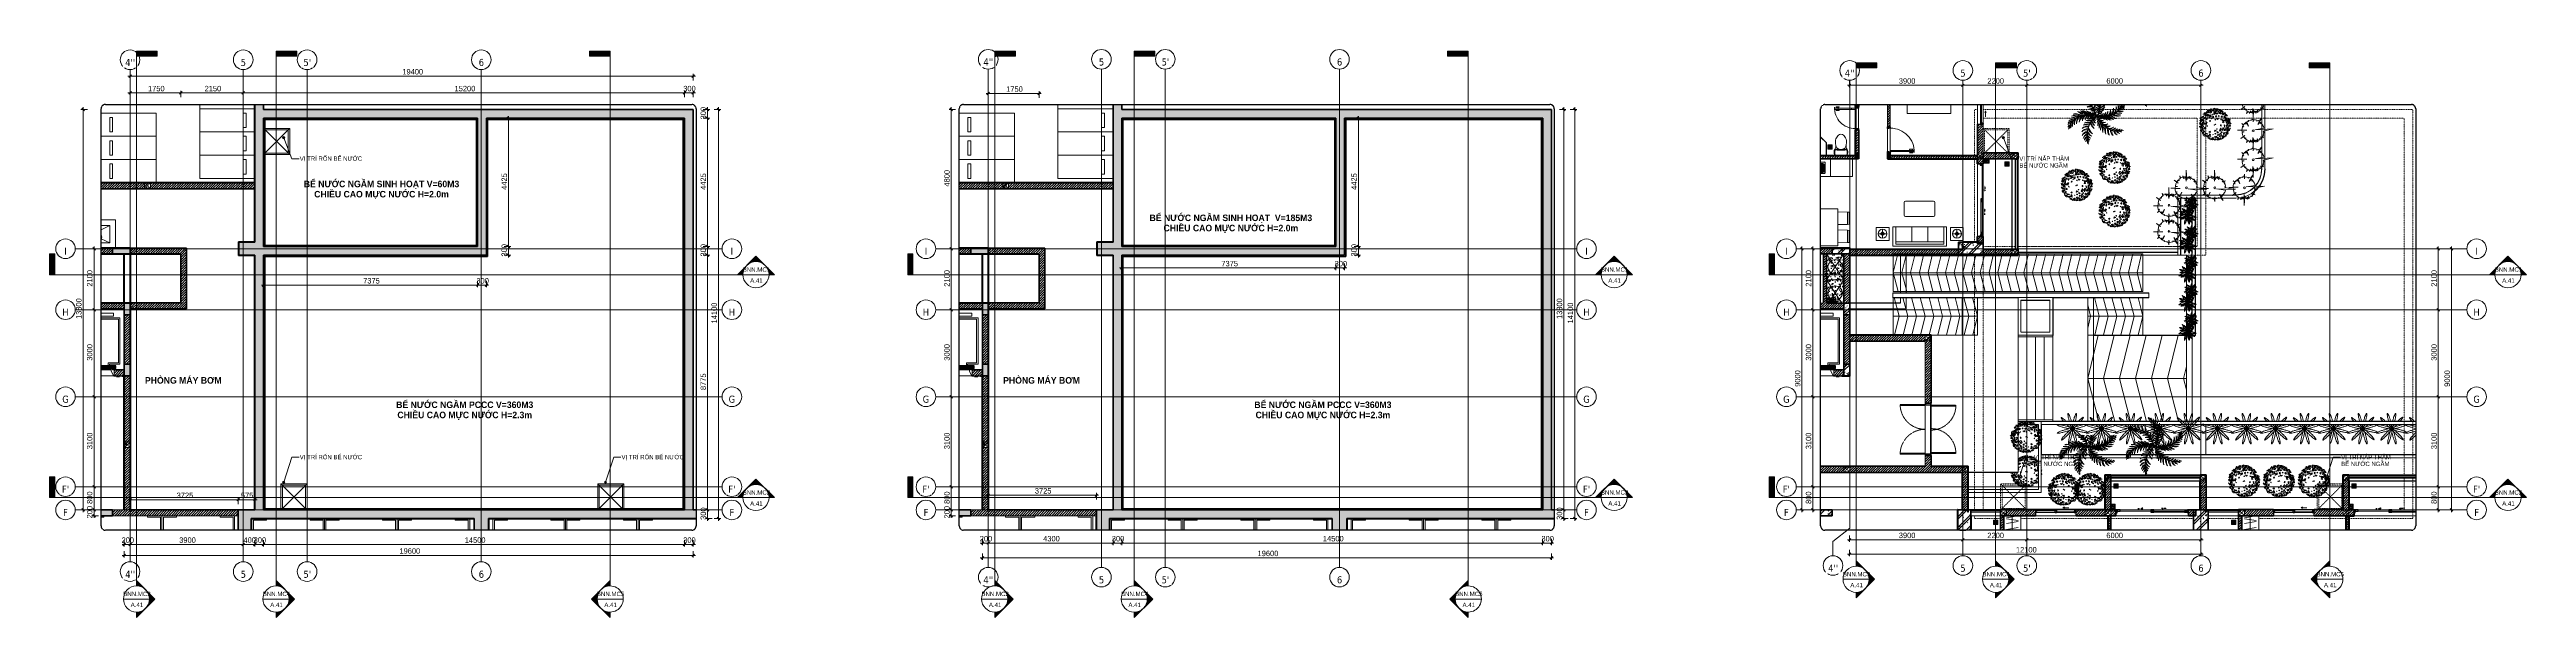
# Model space of a CAD drawing. Header units: millimetres. Extents: x 46079 to 131409, y 40831 to 60403.
import ezdxf

# ---------------------------------------------------------------- set-up
doc = ezdxf.new("R2010")
doc.units = ezdxf.units.MM
for name, pattern in [('Alignement de la ligne', [6.35, 3.175, -3.175]), ('Dash', [6, 3, -3]), ('Dash - Tight', [4.5, 3, -1.5]), ('Dash Dot 3_16_', [7.9375, 4.7625, -1.5875, 0, -1.5875]), ('Grid Line', [22.225, 12.7, -3.175, 3.175, -3.175]), ('Hidden', [7.14375, 4.7625, -2.38125]), ('IMPORT-CENTER _3_', [10.16, 6.35, -1.27, 1.27, -1.27])]:
    doc.linetypes.add(name, pattern=pattern)
for name, color, linetype, lineweight in [('0-1', 7, 'Continuous', 5), ('0-2', 10, 'Continuous', 5), ('0-3', 250, 'Continuous', 18), ('A-ANNO-DIMS', 211, 'Continuous', 9), ('A-ANNO-DIMS-75', 211, 'Continuous', 9), ('A-CLNG', 13, 'Continuous', 18), ('A-CLNG-PATT-1', 13, 'Continuous', 25), ('A-DETL-GENF-1', 9, 'Continuous', 18), ('A-DETL-GENF-2', 92, 'Dash - Tight', 18), ('A-DETL-GENF-3', 92, 'Hidden', 25), ('A-DETL-GENF-4', 250, 'Continuous', 18), ('A-DETL-MEDM', 33, 'Continuous', 35), ('A-DETL-THIN', 151, 'Continuous', 18), ('A-DOOR', 31, 'Continuous', 18), ('A-DOOR-1', 31, 'Continuous', 25), ('A-DOOR-2', 250, 'Continuous', 18), ('A-DOOR-3', 10, 'Continuous', 25), ('A-DOOR-FRAM', 31, 'Continuous', 25), ('A-DOOR-HDLN', 31, 'Dash', 25), ('A-FLOR', 192, 'Continuous', 18), ('A-FLOR-1', 250, 'Continuous', 18), ('A-FLOR-HRAL', 11, 'Continuous', 18), ('A-FLOR-HRAL-1', 250, 'Continuous', 18), ('A-FLOR-HRAL-2', 10, 'Continuous', 25), ('A-FLOR-HRAL-3', 11, 'Continuous', 25), ('A-GLAZ', 151, 'Continuous', 18), ('A-GLAZ-1', 151, 'Continuous', 25), ('A-GLAZ-CURT-1', 250, 'Continuous', 18), ('A-GLAZ-CURT-2', 10, 'Continuous', 25), ('A-WALL', 113, 'Continuous', 18), ('A-WALL-1', 113, 'Continuous', 35), ('A-WALL-2', 7, 'Continuous', 35), ('A-WALL-3', 250, 'Continuous', 18), ('A-WALL-PATT-1', 111, 'Continuous', 18), ('A-WALL-PATT-2', 9, 'Continuous', 18), ('A-WALL-PATT-3', 250, 'Continuous', 18), ('C-PRKG', 70, 'Continuous', 18), ('G-ANNO-SYMB', 111, 'Continuous', 9), ('G-ANNO-SYMB-1', 111, 'Dash Dot 3_16_', 18), ('G-ANNO-TEXT-1', 90, 'Continuous', 9), ('G-ANNO-TEXT-2', 7, 'Continuous', 9), ('G-IMPT', 8, 'Continuous', 18), ('G-IMPT-1', 8, 'Continuous', 25), ('G-IMPT-2', 8, 'IMPORT-CENTER _3_', 18), ('G-IMPT-3', 9, 'Alignement de la ligne', 18), ('G-IMPT-4', 7, 'Continuous', 18), ('I-FURN', 30, 'Continuous', 18), ('I-FURN-1', 250, 'Continuous', 18), ('I-FURN-2', 253, 'Continuous', 18), ('I-WALL-1', 2, 'Continuous', 35), ('I-WALL-2', 7, 'Continuous', 35), ('I-WALL-3', 250, 'Continuous', 18), ('L-PLNT', 71, 'Continuous', 18), ('L-PLNT-1', 253, 'Continuous', 18), ('M-EQPM', 50, 'Continuous', 18), ('M-EQPM-1', 250, 'Continuous', 18), ('M-EQPM-2', 9, 'Alignement de la ligne', 18), ('P-SANR-FIXT-1', 250, 'Continuous', 18), ('P-SANR-FIXT-2', 253, 'Continuous', 18), ('S-COLS', 52, 'Continuous', 18), ('S-COLS-1', 9, 'Continuous', 18), ('S-COLS-2', 7, 'Continuous', 35), ('S-COLS-3', 52, 'Dash', 18), ('S-COLS-4', 52, 'Continuous', 35), ('S-COLS-5', 250, 'Continuous', 18), ('S-COLS-HDLN', 52, 'Dash', 18), ('S-COLS-HDLN-1', 250, 'Dash', 18), ('S-GRID', 1, 'Continuous', 9), ('S-GRID-1', 1, 'Grid Line', 9), ('S-GRID-IDEN', 1, 'Continuous', 9), ('S-STRS', 31, 'Continuous', 18)]:
    doc.layers.add(name, color=color, linetype=linetype, lineweight=lineweight)
doc.styles.add('Arial', font='arial.ttf', dxfattribs={"height": 0.0225})
doc.styles.add('Arial_1', font='arial.ttf', dxfattribs={"height": 0.018})
doc.styles.add('Arial_2', font='arial.ttf', dxfattribs={"height": 150})
doc.styles.add('Arial_3', font='arial.ttf', dxfattribs={"width": 0.95, "height": 150})
doc.styles.add('Arial_B', font='arialbd.ttf', dxfattribs={"width": 0.95, "height": 225})
doc.styles.add('Tahoma_B', font='tahomabd.ttf', dxfattribs={"height": 243.75})
doc.styles.add('UTM Avo', font='', dxfattribs={"width": 0.9, "height": 187.5})
doc.styles.get('UTM Avo').set_extended_font_data('UTM Avo')
doc.dimstyles.new('1_Dim_chi_tiet_2_5', dxfattribs={"dimscale": 304.8, "dimtxt": 187.368928, "dimasz": 0.295276, "dimexe": 0.246063, "dimexo": 0.0625, "dimgap": 0.024606, "dimtad": 1, "dimdec": 0, "dimrnd": 5, "dimzin": 0, "dimdsep": 46, "dimtxsty": 'UTM Avo', "dimblk1": 'OBLIQUE', "dimblk2": 'OBLIQUE', "dimsah": 1, "dimcen": 0.09, "dimdle": 0.246063, "dimazin": 0, "dimtfac": 1, "dimtdec": 4, "dimtix": 1, "dimtmove": 0, "dimatfit": 3, "dimfxl": 0.492126, "dimfxlon": 1, "dimtvp": 1, "dimtolj": 1, "dimtzin": 0, "dimarcsym": 2})
pattern_1 = [(50, (0, 0), (546.5526, -47.8174), [57.15, -628.65]), (355, (0, 0), (-105.7283, 573.17), [45.72, -502.92]), (100.451, (45.55, -4), (440.8275, 525.35), [48.57, -534.27]), (46.184, (0, 152.4), (813.2367, -126.1284), [85.725, -942.975]), (96.636, (67.8, 141.9), (712.2074, 742.283), [72.855, -801.405]), (351.184, (0, 152.4), (712.215, 742.276), [68.58, -754.38]), (21, (76.2, 114.3), (454.8433, -306.796), [57.15, -628.65]), (326, (76.2, 114.3), (185.4063, 552.5638), [45.72, -502.92]), (71.451, (114.1, 88.73), (640.2512, 245.764), [48.57, -534.27]), (37.5, (0, 0), (9.26637, 253.66504), [25.146, -471.678, 25.146, -485.394, -504.825]), (37.5, (0, 0), (9.26637, 253.66504), [-1007.364, 25.146, -479.679]), (7.5, (0, 0), (200.4594, 300.5414), [25.146, -265.938, 25.146, -460.248, -192.405]), (7.5, (0, 0), (200.4594, 300.5414), [-776.478, 25.146, -167.259]), (327.5, (-169.93, 0), (406.77284, -17.18643), [25.146, -165.354, 25.146, -569.214, -788.67]), (327.5, (-169.93, 0), (406.77284, -17.18643), [-784.86, 25.146, -763.524]), (317.5, (-246.13, 0), (444.388, 76.2803), [25.146, -222.504, 25.146, -369.57, -560.07]), (317.5, (-246.13, 0), (444.388, 76.2803), [-642.366, 25.146, -534.924])]
pattern_2 = [(45, (0, 0), (-188.5854, 188.5854), []), (45, (0, 285.75), (-188.5854, 188.5854), [])]
pattern_3 = [(45, (0, 0), (-42.426407, 42.426407), [])]
pattern_4 = [(0, (0, 0), (304.8, 76.2), [25.146, -203.454, 25.146, -203.454, -1219.2]), (0, (0, 0), (304.8, 76.2), [-457.2, 25.146, -432.054, 25.146, -203.454, -533.4]), (0, (0, 0), (304.8, 76.2), [-1143, 25.146, -127.254, 25.146, -355.854]), (120, (114.3, 38.1), (-218.391136, 225.86454), [25.146, -203.454, 25.146, -203.454, -1219.2]), (120, (114.3, 38.1), (-218.391136, 225.86454), [-457.2, 25.146, -432.054, 25.146, -203.454, -533.4]), (120, (114.3, 38.1), (-218.391136, 225.86454), [-1143, 25.146, -127.254, 25.146, -355.854]), (240, (152.4, 190.5), (-86.408864, -302.06454), [25.146, -203.454, 25.146, -203.454, -1219.2]), (240, (152.4, 190.5), (-86.408864, -302.06454), [-457.2, 25.146, -432.054, 25.146, -203.454, -533.4]), (240, (152.4, 190.5), (-86.408864, -302.06454), [-1143, 25.146, -127.254, 25.146, -355.854])]
pattern_5 = [(63.435, (1790.26, 104.33), (-0.0014, 1524.001), [532.463, -2875.304]), (63.435, (266.26, 104.33), (-0.0014, 1524.001), [532.463, -2875.304]), (63.435, (2519.8, 398.8), (-0.0014, 1524.001), [532.463, -2875.304]), (63.435, (995.8, 398.8), (-0.0014, 1524.001), [532.463, -2875.304]), (63.435, (2409.4, 294.83), (-0.0014, 1524.001), [532.463, -2875.304]), (63.435, (885.4, 294.83), (-0.0014, 1524.001), [532.463, -2875.304]), (63.435, (2296.8, 890.1), (-0.0014, 1524.001), [258.802, -3148.965]), (63.435, (772.8, 890.1), (-0.0014, 1524.001), [258.802, -3148.965]), (63.435, (2223.2, 797.95), (-0.0014, 1524.001), [532.463, -2875.304]), (63.435, (699.2, 797.95), (-0.0014, 1524.001), [532.463, -2875.304]), (63.435, (2236.2, 864.1), (-0.0014, 1524.001), [532.463, -2875.304]), (63.435, (712.2, 864.1), (-0.0014, 1524.001), [532.463, -2875.304]), (63.435, (1621.35, 573.94), (-0.0014, 1524.001), [532.463, -2875.304]), (63.435, (97.35, 573.94), (-0.0014, 1524.001), [532.463, -2875.304]), (63.435, (1634.34, 651.9), (-0.0014, 1524.001), [532.463, -2875.304]), (63.435, (110.34, 651.9), (-0.0014, 1524.001), [532.463, -2875.304]), (63.435, (1637.84, 708.1), (-0.0014, 1524.001), [532.463, -2875.304]), (63.435, (113.84, 708.1), (-0.0014, 1524.001), [532.463, -2875.304])]
pattern_6 = [(50, (0, 0), (546.5526, -47.8174), [57.15, -628.65]), (355, (0, 0), (-105.7283, 573.17), [45.72, -502.92]), (100.451, (45.55, -4), (440.8275, 525.35), [48.57, -534.27]), (46.184, (0, 152.4), (813.2367, -126.1284), [85.725, -942.975]), (96.636, (67.8, 141.9), (712.2074, 742.2826), [72.855, -801.405]), (351.184, (0, 152.4), (712.215, 742.276), [68.58, -754.38]), (21, (76.2, 114.3), (454.8433, -306.796), [57.15, -628.65]), (326, (76.2, 114.3), (185.4063, 552.5638), [45.72, -502.92]), (71.451, (114.1, 88.73), (640.2512, 245.764), [48.57, -534.27]), (37.5, (0, 0), (9.26637, 253.66504), [5.029, -491.795, 5.029, -505.511, -504.825]), (37.5, (0, 0), (9.26637, 253.66504), [-1007.364, 5.029, -499.796]), (7.5, (0, 0), (200.4594, 300.5414), [5.029, -286.055, 5.029, -480.365, -192.405]), (7.5, (0, 0), (200.4594, 300.5414), [-776.478, 5.029, -187.376]), (327.5, (-169.93, 0), (406.77284, -17.18643), [5.029, -185.471, 5.029, -589.331, -788.67]), (327.5, (-169.93, 0), (406.77284, -17.18643), [-784.86, 5.029, -783.641]), (317.5, (-246.13, 0), (444.3881, 76.2803), [5.029, -242.621, 5.029, -389.687, -560.07]), (317.5, (-246.13, 0), (444.3881, 76.2803), [-642.366, 5.029, -555.041]), (45, (0, 0), (-188.5854, 188.5854), []), (45, (0, 285.75), (-188.5854, 188.5854), [])]
pattern_7 = [(45, (29564.57, 0), (-42.426407, 42.426407), [])]
pattern_8 = [(0, (29564.57, 0), (304.8, 76.2), [25.146, -203.454, 25.146, -203.454, -1219.2]), (0, (29564.57, 0), (304.8, 76.2), [-457.2, 25.146, -432.054, 25.146, -203.454, -533.4]), (0, (29564.57, 0), (304.8, 76.2), [-1143, 25.146, -127.254, 25.146, -355.854]), (120, (29678.87, 38.1), (-218.391136, 225.86454), [25.146, -203.454, 25.146, -203.454, -1219.2]), (120, (29678.87, 38.1), (-218.391136, 225.86454), [-457.2, 25.146, -432.054, 25.146, -203.454, -533.4]), (120, (29678.87, 38.1), (-218.391136, 225.86454), [-1143, 25.146, -127.254, 25.146, -355.854]), (240, (29716.97, 190.5), (-86.408864, -302.06454), [25.146, -203.454, 25.146, -203.454, -1219.2]), (240, (29716.97, 190.5), (-86.408864, -302.06454), [-457.2, 25.146, -432.054, 25.146, -203.454, -533.4]), (240, (29716.97, 190.5), (-86.408864, -302.06454), [-1143, 25.146, -127.254, 25.146, -355.854])]
pattern_9 = [(63.435, (31354.83, 104.33), (-0.0014, 1524.001), [532.463, -2875.304]), (63.435, (29830.83, 104.33), (-0.0014, 1524.001), [532.463, -2875.304]), (63.435, (32084.4, 398.8), (-0.0014, 1524.001), [532.463, -2875.304]), (63.435, (30560.4, 398.8), (-0.0014, 1524.001), [532.463, -2875.304]), (63.435, (31973.96, 294.83), (-0.0014, 1524.001), [532.463, -2875.304]), (63.435, (30449.96, 294.83), (-0.0014, 1524.001), [532.463, -2875.304]), (63.435, (31861.4, 890.1), (-0.0014, 1524.001), [258.802, -3148.965]), (63.435, (30337.4, 890.1), (-0.0014, 1524.001), [258.802, -3148.965]), (63.435, (31787.8, 797.95), (-0.0014, 1524.001), [532.463, -2875.304]), (63.435, (30263.8, 797.95), (-0.0014, 1524.001), [532.463, -2875.304]), (63.435, (31800.8, 864.1), (-0.0014, 1524.001), [532.463, -2875.304]), (63.435, (30276.8, 864.1), (-0.0014, 1524.001), [532.463, -2875.304]), (63.435, (31185.9, 573.94), (-0.0014, 1524.001), [532.463, -2875.304]), (63.435, (29661.9, 573.94), (-0.0014, 1524.001), [532.463, -2875.304]), (63.435, (31198.9, 651.9), (-0.0014, 1524.001), [532.463, -2875.304]), (63.435, (29674.9, 651.9), (-0.0014, 1524.001), [532.463, -2875.304]), (63.435, (31202.4, 708.1), (-0.0014, 1524.001), [532.463, -2875.304]), (63.435, (29678.4, 708.1), (-0.0014, 1524.001), [532.463, -2875.304])]
pattern_10 = [(50, (29564.57, 0), (546.5526, -47.8174), [57.15, -628.65]), (355, (29564.57, 0), (-105.7283, 573.17), [45.72, -502.92]), (100.451, (29610.1, -4), (440.8275, 525.35), [48.57, -534.27]), (46.184, (29564.6, 152.4), (813.2367, -126.1284), [85.725, -942.975]), (96.636, (29632.34, 141.9), (712.2074, 742.2826), [72.855, -801.405]), (351.184, (29564.6, 152.4), (712.215, 742.276), [68.58, -754.38]), (21, (29640.77, 114.3), (454.8433, -306.796), [57.15, -628.65]), (326, (29640.77, 114.3), (185.4063, 552.5638), [45.72, -502.92]), (71.451, (29678.7, 88.73), (640.2512, 245.764), [48.57, -534.27]), (37.5, (29564.57, 0), (9.26637, 253.66504), [5.029, -491.795, 5.029, -505.511, -504.825]), (37.5, (29564.57, 0), (9.26637, 253.66504), [-1007.364, 5.029, -499.796]), (7.5, (29564.57, 0), (200.4594, 300.5414), [5.029, -286.055, 5.029, -480.365, -192.405]), (7.5, (29564.57, 0), (200.4594, 300.5414), [-776.478, 5.029, -187.376]), (327.5, (29394.64, 0), (406.77284, -17.18643), [5.029, -185.471, 5.029, -589.331, -788.67]), (327.5, (29394.64, 0), (406.77284, -17.18643), [-784.86, 5.029, -783.641]), (317.5, (29318.44, 0), (444.3881, 76.2803), [5.029, -242.621, 5.029, -389.687, -560.07]), (317.5, (29318.44, 0), (444.3881, 76.2803), [-642.366, 5.029, -555.041]), (45, (29564.57, 0), (-188.5854, 188.5854), []), (45, (29564.57, 285.75), (-188.5854, 188.5854), [])]
pattern_11 = [(45, (0, 0), (-39.774756, 39.774756), [])]
pattern_12 = [(45, (59240.78, 0), (-42.426407, 42.426407), [])]
pattern_13 = [(45, (59240.78, 0), (-39.774756, 39.774756), [])]
pattern_14 = [(50, (59240.8, 0), (546.5526, -47.8174), [57.15, -628.65]), (355, (59240.8, 0), (-105.7283, 573.17), [45.72, -502.92]), (100.451, (59286.33, -4), (440.8275, 525.35), [48.57, -534.27]), (46.184, (59240.8, 152.4), (813.2367, -126.1284), [85.725, -942.975]), (96.636, (59308.55, 141.9), (712.2074, 742.2826), [72.855, -801.405]), (351.184, (59240.8, 152.4), (712.215, 742.276), [68.58, -754.38]), (21, (59317, 114.3), (454.8433, -306.796), [57.15, -628.65]), (326, (59317, 114.3), (185.4063, 552.5638), [45.72, -502.92]), (71.451, (59354.9, 88.73), (640.2512, 245.764), [48.57, -534.27]), (37.5, (59240.78, 0), (9.26637, 253.66504), [5.029, -491.795, 5.029, -505.511, -504.825]), (37.5, (59240.78, 0), (9.26637, 253.66504), [-1007.364, 5.029, -499.796]), (7.5, (59240.78, 0), (200.4594, 300.5414), [5.029, -286.055, 5.029, -480.365, -192.405]), (7.5, (59240.78, 0), (200.4594, 300.5414), [-776.478, 5.029, -187.376]), (327.5, (59070.85, 0), (406.77284, -17.18643), [5.029, -185.471, 5.029, -589.331, -788.67]), (327.5, (59070.85, 0), (406.77284, -17.18643), [-784.86, 5.029, -783.641]), (317.5, (58994.65, 0), (444.388, 76.2803), [5.029, -242.621, 5.029, -389.687, -560.07]), (317.5, (58994.65, 0), (444.388, 76.2803), [-642.366, 5.029, -555.041]), (45, (59240.78, 0), (-188.5854, 188.5854), []), (45, (59240.78, 285.75), (-188.5854, 188.5854), [])]

msp = doc.modelspace()

# ---------------------------------------------------------------- texts
at = {"layer": 'G-ANNO-SYMB', "char_height": 150, "attachment_point": 5, "line_spacing_factor": 0.936439, "style": 'Arial_2'}
for s, insert, width in [('\\pt952.5,1905,2857.5,3810,4762.5,5715,6667.5,7620,8572.5,9525,10477.5,11430,12382.5,13335,14287.5,15240,16192.5,17145,18097.5,19050,20002.5,20955,21907.5,22860,23812.5,24765,25717.5,26670,27622.5,28575,29527.5,30480;A.41', (70431.1, 52444.2), 446.25), ('\\pt952.5,1905,2857.5,3810,4762.5,5715,6667.5,7620,8572.5,9525,10477.5,11430,12382.5,13335,14287.5,15240,16192.5,17145,18097.5,19050,20002.5,20955,21907.5,22860,23812.5,24765,25717.5,26670,27622.5,28575,29527.5,30480;A.41', (99995.7, 52444.2), 446.25), ('\\pt952.5,1905,2857.5,3810,4762.5,5715,6667.5,7620,8572.5,9525,10477.5,11430,12382.5,13335,14287.5,15240,16192.5,17145,18097.5,19050,20002.5,20955,21907.5,22860,23812.5,24765,25717.5,26670,27622.5,28575,29527.5,30480;BNN.MC1', (130788.7, 52818.4), 962.25), ('\\pt952.5,1905,2857.5,3810,4762.5,5715,6667.5,7620,8572.5,9525,10477.5,11430,12382.5,13335,14287.5,15240,16192.5,17145,18097.5,19050,20002.5,20955,21907.5,22860,23812.5,24765,25717.5,26670,27622.5,28575,29527.5,30480;A.41', (130788.3, 52444.2), 446.25), ('\\pt952.5,1905,2857.5,3810,4762.5,5715,6667.5,7620,8572.5,9525,10477.5,11430,12382.5,13335,14287.5,15240,16192.5,17145,18097.5,19050,20002.5,20955,21907.5,22860,23812.5,24765,25717.5,26670,27622.5,28575,29527.5,30480;A.41', (99995.7, 44764.2), 446.25), ('\\pt952.5,1905,2857.5,3810,4762.5,5715,6667.5,7620,8572.5,9525,10477.5,11430,12382.5,13335,14287.5,15240,16192.5,17145,18097.5,19050,20002.5,20955,21907.5,22860,23812.5,24765,25717.5,26670,27622.5,28575,29527.5,30480;BNN.MC2', (130788.7, 45138.4), 962.25), ('\\pt952.5,1905,2857.5,3810,4762.5,5715,6667.5,7620,8572.5,9525,10477.5,11430,12382.5,13335,14287.5,15240,16192.5,17145,18097.5,19050,20002.5,20955,21907.5,22860,23812.5,24765,25717.5,26670,27622.5,28575,29527.5,30480;A.41', (130788.3, 44764.2), 446.25), ('\\pt952.5,1905,2857.5,3810,4762.5,5715,6667.5,7620,8572.5,9525,10477.5,11430,12382.5,13335,14287.5,15240,16192.5,17145,18097.5,19050,20002.5,20955,21907.5,22860,23812.5,24765,25717.5,26670,27622.5,28575,29527.5,30480;A.41', (113138.5, 41946.9), 446.25), ('\\pt952.5,1905,2857.5,3810,4762.5,5715,6667.5,7620,8572.5,9525,10477.5,11430,12382.5,13335,14287.5,15240,16192.5,17145,18097.5,19050,20002.5,20955,21907.5,22860,23812.5,24765,25717.5,26670,27622.5,28575,29527.5,30480;BNN.MC5', (124648.8, 42321.1), 962.25), ('\\pt952.5,1905,2857.5,3810,4762.5,5715,6667.5,7620,8572.5,9525,10477.5,11430,12382.5,13335,14287.5,15240,16192.5,17145,18097.5,19050,20002.5,20955,21907.5,22860,23812.5,24765,25717.5,26670,27622.5,28575,29527.5,30480;A.41', (124648.4, 41946.9), 446.25), ('\\pt952.5,1905,2857.5,3810,4762.5,5715,6667.5,7620,8572.5,9525,10477.5,11430,12382.5,13335,14287.5,15240,16192.5,17145,18097.5,19050,20002.5,20955,21907.5,22860,23812.5,24765,25717.5,26670,27622.5,28575,29527.5,30480;A.41', (49090.2, 41267.5), 446.25), ('\\pt952.5,1905,2857.5,3810,4762.5,5715,6667.5,7620,8572.5,9525,10477.5,11430,12382.5,13335,14287.5,15240,16192.5,17145,18097.5,19050,20002.5,20955,21907.5,22860,23812.5,24765,25717.5,26670,27622.5,28575,29527.5,30480;A.41', (53897.7, 41267.5), 446.25), ('\\pt952.5,1905,2857.5,3810,4762.5,5715,6667.5,7620,8572.5,9525,10477.5,11430,12382.5,13335,14287.5,15240,16192.5,17145,18097.5,19050,20002.5,20955,21907.5,22860,23812.5,24765,25717.5,26670,27622.5,28575,29527.5,30480;BNN.MC5', (65408, 41641.7), 962.25), ('\\pt952.5,1905,2857.5,3810,4762.5,5715,6667.5,7620,8572.5,9525,10477.5,11430,12382.5,13335,14287.5,15240,16192.5,17145,18097.5,19050,20002.5,20955,21907.5,22860,23812.5,24765,25717.5,26670,27622.5,28575,29527.5,30480;A.41', (65407.6, 41267.5), 446.25), ('\\pt952.5,1905,2857.5,3810,4762.5,5715,6667.5,7620,8572.5,9525,10477.5,11430,12382.5,13335,14287.5,15240,16192.5,17145,18097.5,19050,20002.5,20955,21907.5,22860,23812.5,24765,25717.5,26670,27622.5,28575,29527.5,30480;A.41', (78654.8, 41267.5), 446.25), ('\\pt952.5,1905,2857.5,3810,4762.5,5715,6667.5,7620,8572.5,9525,10477.5,11430,12382.5,13335,14287.5,15240,16192.5,17145,18097.5,19050,20002.5,20955,21907.5,22860,23812.5,24765,25717.5,26670,27622.5,28575,29527.5,30480;A.41', (83462.2, 41267.5), 446.25), ('\\pt952.5,1905,2857.5,3810,4762.5,5715,6667.5,7620,8572.5,9525,10477.5,11430,12382.5,13335,14287.5,15240,16192.5,17145,18097.5,19050,20002.5,20955,21907.5,22860,23812.5,24765,25717.5,26670,27622.5,28575,29527.5,30480;BNN.MC5', (94972.6, 41641.7), 962.25), ('\\pt952.5,1905,2857.5,3810,4762.5,5715,6667.5,7620,8572.5,9525,10477.5,11430,12382.5,13335,14287.5,15240,16192.5,17145,18097.5,19050,20002.5,20955,21907.5,22860,23812.5,24765,25717.5,26670,27622.5,28575,29527.5,30480;A.41', (94972.2, 41267.5), 446.25)]:
    msp.add_mtext(s, dxfattribs=dict(at, insert=insert, width=width))
at = {"layer": 'G-ANNO-TEXT-2', "line_spacing_factor": 0.936439}
for s, insert, char_height, width, attachment_point, style in [('\\pt904.875,1809.75,2714.625,3619.5,4524.375,5429.25,6334.125,7239,8143.875,9048.75,9953.625,10858.5,11763.375,12668.25,13573.125,14478,15382.875,16287.75,17192.625,18097.5,19002.375,19907.25,20812.125,21717,22621.875,23526.75,24431.625,25336.5,26241.375,27146.25,28051.125,28956;VỊ TRÍ RỐN BỂ NƯỚC', (54698.1, 56718.6), 150, 2132.249, 1, 'Arial_3'), ('\\pt904.875,1809.75,2714.625,3619.5,4524.375,5429.25,6334.125,7239,8143.875,9048.75,9953.625,10858.5,11763.375,12668.25,13573.125,14478,15382.875,16287.75,17192.625,18097.5,19002.375,19907.25,20812.125,21717,22621.875,23526.75,24431.625,25336.5,26241.375,27146.25,28051.125,28956;VỊ TRÍ NẮP THĂM\\PBỂ NƯỚC NGẦM', (113938.9, 56718.6), 150, 1699.754, 1, 'Arial_3'), ('\\pt855,1710,2565,3420,4275,5130,5985,6840,7695,8550,9405,10260,11115,11970,12825,13680,14535,15390,16245,17100,17955,18810,19665,20520,21375,22230,23085,23940,24795,25650,26505,27360;BỂ NƯỚC NGẦM SINH HOẠT V=60M3\\PCHIỀU CAO MỰC NƯỚC H=2.0m', (57515.8, 55565), 225, 5759.137, 5, 'Arial_B'), ('\\pt855,1710,2565,3420,4275,5130,5985,6840,7695,8550,9405,10260,11115,11970,12825,13680,14535,15390,16245,17100,17955,18810,19665,20520,21375,22230,23085,23940,24795,25650,26505,27360;BỂ NƯỚC NGẦM SINH HOẠT  V=185M3\\PCHIỀU CAO MỰC NƯỚC H=2.0m', (86776, 54398), 225, 5759.137, 5, 'Arial_B'), ('\\pt855,1710,2565,3420,4275,5130,5985,6840,7695,8550,9405,10260,11115,11970,12825,13680,14535,15390,16245,17100,17955,18810,19665,20520,21375,22230,23085,23940,24795,25650,26505,27360;PHÒNG MÁY BƠM', (50687.6, 49000.8), 225, 2703.631, 5, 'Arial_B'), ('\\pt855,1710,2565,3420,4275,5130,5985,6840,7695,8550,9405,10260,11115,11970,12825,13680,14535,15390,16245,17100,17955,18810,19665,20520,21375,22230,23085,23940,24795,25650,26505,27360;PHÒNG MÁY BƠM', (80252.2, 49000.8), 225, 2703.631, 5, 'Arial_B'), ('\\pt855,1710,2565,3420,4275,5130,5985,6840,7695,8550,9405,10260,11115,11970,12825,13680,14535,15390,16245,17100,17955,18810,19665,20520,21375,22230,23085,23940,24795,25650,26505,27360;BỂ NƯỚC NGẦM PCCC V=360M3\\PCHIỀU CAO MỰC NƯỚC H=2.3m', (60382.1, 47956.3), 225, 5127.863, 5, 'Arial_B'), ('\\pt855,1710,2565,3420,4275,5130,5985,6840,7695,8550,9405,10260,11115,11970,12825,13680,14535,15390,16245,17100,17955,18810,19665,20520,21375,22230,23085,23940,24795,25650,26505,27360;BỂ NƯỚC NGẦM PCCC V=360M3\\PCHIỀU CAO MỰC NƯỚC H=2.3m', (89946.6, 47956.3), 225, 5127.863, 5, 'Arial_B'), ('\\pt904.875,1809.75,2714.625,3619.5,4524.375,5429.25,6334.125,7239,8143.875,9048.75,9953.625,10858.5,11763.375,12668.25,13573.125,14478,15382.875,16287.75,17192.625,18097.5,19002.375,19907.25,20812.125,21717,22621.875,23526.75,24431.625,25336.5,26241.375,27146.25,28051.125,28956;VỊ TRÍ RỐN BỂ NƯỚC', (54698.1, 46432.8), 150, 2132.249, 1, 'Arial_3'), ('\\pt904.875,1809.75,2714.625,3619.5,4524.375,5429.25,6334.125,7239,8143.875,9048.75,9953.625,10858.5,11763.375,12668.25,13573.125,14478,15382.875,16287.75,17192.625,18097.5,19002.375,19907.25,20812.125,21717,22621.875,23526.75,24431.625,25336.5,26241.375,27146.25,28051.125,28956;VỊ TRÍ RỐN BỂ NƯỚC', (65783.7, 46432.8), 150, 2132.249, 1, 'Arial_3'), ('\\pt904.875,1809.75,2714.625,3619.5,4524.375,5429.25,6334.125,7239,8143.875,9048.75,9953.625,10858.5,11763.375,12668.25,13573.125,14478,15382.875,16287.75,17192.625,18097.5,19002.375,19907.25,20812.125,21717,22621.875,23526.75,24431.625,25336.5,26241.375,27146.25,28051.125,28956;VỊ TRÍ NẮP THĂM\\PBỂ NƯỚC NGẦM', (114436.2, 46432.8), 150, 1699.754, 1, 'Arial_3'), ('\\pt904.875,1809.75,2714.625,3619.5,4524.375,5429.25,6334.125,7239,8143.875,9048.75,9953.625,10858.5,11763.375,12668.25,13573.125,14478,15382.875,16287.75,17192.625,18097.5,19002.375,19907.25,20812.125,21717,22621.875,23526.75,24431.625,25336.5,26241.375,27146.25,28051.125,28956;VỊ TRÍ NẮP THĂM\\PBỂ NƯỚC NGẦM', (125024.5, 46432.8), 150, 1699.754, 1, 'Arial_3')]:
    msp.add_mtext(s, dxfattribs=dict(at, insert=insert, char_height=char_height, width=width, attachment_point=attachment_point, style=style))

# ---------------------------------------------------------------- blocks, each defined once
blk = doc.blocks.new('NCV_TKTC_KET CAU_rvt-1-TKCS_BỂ NƯỚC NGẦM - MẶT BẰNG ĐÁY BỂ')
at = {"layer": 'S-COLS-1'}
h = blk.add_hatch(dxfattribs=at)
h.set_pattern_fill('FP_2', color=256, style=0, pattern_type=2)
h.set_pattern_definition(pattern_1)
h.paths.add_polyline_path([(52603, 53312), (52603, 53312), (52603, 53762)])
h = blk.add_hatch(dxfattribs=at)
h.set_pattern_fill('FP_3', color=256, style=0, pattern_type=2)
h.set_pattern_definition(pattern_2)
h.paths.add_polyline_path([(52603, 53312), (52603, 53312), (52603, 53762)])
at = {"layer": 'A-FLOR-1'}
for p, q in [((48203, 49362), (47853, 49362)), ((68353, 44539), (68253, 44539))]:
    blk.add_line(p, q, dxfattribs=at)
at = {"layer": 'S-COLS-2'}
for p, q in [((53153, 58487), (53153, 57887)), ((52603, 53762), (52603, 53312))]:
    blk.add_line(p, q, dxfattribs=at)
blk = doc.blocks.new('Thang may HIEN - Dài x Rộng - 2000x2000-2402764-TKCS_BỂ NƯỚC NGẦM - MẶT BẰNG ĐÁY BỂ')
at = {"layer": 'A-DOOR'}
for p, q in [((-590, 120), (-880, 120)), ((-880, 120), (-880, 100)), ((-880, 100), (-600, 100)), ((-600, 100), (-600, -100)), ((-500, -60), (-590, 120)), ((-440, -300), (-800, -300)), ((-800, -300), (-800, -1900)), ((-400, -350), (-750, -350)), ((-750, -350), (-750, -1850)), ((-660, -190), (-660, -150)), ((-660, -150), (-150, -150)), ((-150, -190), (-660, -190)), ((-150, -200), (-660, -200)), ((-660, -200), (-660, -240)), ((-660, -240), (-150, -240)), ((-600, -100), (-540, -100)), ((-540, -100), (-540, -140)), ((-540, -140), (-500, -140)), ((-500, -140), (-500, -60)), ((-440, -255), (-440, -300)), ((-400, -255), (-440, -255)), ((-150, -255), (-400, -255)), ((-400, -350), (-400, -255)), ((-800, -1900), (-150, -1900)), ((-750, -1850), (-150, -1850)), ((-150, -1955), (-584, -1955)), ((-584, -1955), (-584, -2055)), ((-584, -2055), (-150, -2055))]:
    blk.add_line(p, q, dxfattribs=at)
at = {"layer": 'A-DOOR-1'}
for p, q in [((-680, 124), (-790, 124)), ((-790, 124), (-790, 120)), ((-680, 120), (-680, 124)), ((-150, -150), (-660, -150)), ((-660, -150), (-660, -190)), ((-660, -190), (-150, -190)), ((-150, -200), (-660, -200)), ((-660, -200), (-660, -240)), ((-660, -240), (-150, -240)), ((-600, -100), (-640, -100)), ((-640, -100), (-640, -140)), ((-640, -140), (-540, -140))]:
    blk.add_line(p, q, dxfattribs=at)
blk = doc.blocks.new('xe oto1 - xe oto-615462-TKCS_BỂ NƯỚC NGẦM - MẶT BẰNG ĐÁY BỂ')
at = {"layer": 'C-PRKG'}
for p, q in [((-500, -4950), (-50, -4950)), ((-500, -4990), (-500, -4950)), ((-50, -4950), (-50, -4600)), ((0, -4600), (0, -4990)), ((0, -4600), (0, -4990))]:
    blk.add_line(p, q, dxfattribs=at)
blk = doc.blocks.new('xe oto1 - xe oto-V1-TKCS_BỂ NƯỚC NGẦM - MẶT BẰNG ĐÁY BỂ')
at = {"layer": 'C-PRKG'}
for p, q in [((-2500, -4990), (-2500, -4600)), ((-2500, -4990), (-2500, -4600)), ((-2450, -4600), (-2450, -4950)), ((-2450, -4950), (-2000, -4950)), ((-2000, -4950), (-2000, -4990)), ((-500, -4950), (-50, -4950)), ((-500, -4990), (-500, -4950)), ((-50, -4950), (-50, -4600)), ((0, -4600), (0, -4990)), ((0, -4600), (0, -4990))]:
    blk.add_line(p, q, dxfattribs=at)
blk = doc.blocks.new('xe oto1 - xe oto-V2-TKCS_BỂ NƯỚC NGẦM - MẶT BẰNG ĐÁY BỂ')
at = {"layer": 'C-PRKG'}
for p, q in [((-2500, -4990), (-2500, -4600)), ((-2500, -4990), (-2500, -4600)), ((-2450, -4600), (-2450, -4950)), ((-2450, -4950), (-2000, -4950)), ((-2000, -4950), (-2000, -4990)), ((-500, -4950), (-50, -4950)), ((-500, -4990), (-500, -4950)), ((-50, -4950), (-50, -4600)), ((0, -4600), (0, -4990)), ((0, -4600), (0, -4990))]:
    blk.add_line(p, q, dxfattribs=at)
blk = doc.blocks.new('xe oto1 - xe oto-V3-TKCS_BỂ NƯỚC NGẦM - MẶT BẰNG ĐÁY BỂ')
at = {"layer": 'C-PRKG'}
for p, q in [((-2500, -4990), (-2500, -4600)), ((-2500, -4990), (-2500, -4600)), ((-2450, -4600), (-2450, -4950)), ((-2450, -4950), (-2000, -4950)), ((-2000, -4950), (-2000, -4990)), ((-500, -4950), (-50, -4950)), ((-500, -4990), (-500, -4950)), ((-50, -4950), (-50, -4600)), ((0, -4600), (0, -4990)), ((0, -4600), (0, -4990))]:
    blk.add_line(p, q, dxfattribs=at)
blk = doc.blocks.new('xe oto1 - xe oto-V4-TKCS_BỂ NƯỚC NGẦM - MẶT BẰNG ĐÁY BỂ')
at = {"layer": 'C-PRKG'}
for p, q in [((-2500, -5000), (-2500, -4500)), ((-2500, -5000), (-2500, -4500)), ((-2450, -4500), (-2450, -4950)), ((-2450, -4950), (-2000, -4950)), ((-2000, -4950), (-2000, -5000)), ((-500, -4950), (-50, -4950)), ((-500, -5000), (-500, -4950)), ((-50, -4950), (-50, -4500)), ((0, -4500), (0, -5000)), ((0, -4500), (0, -5000))]:
    blk.add_line(p, q, dxfattribs=at)
blk = doc.blocks.new('xe oto1 - xe oto-V5-TKCS_BỂ NƯỚC NGẦM - MẶT BẰNG ĐÁY BỂ')
at = {"layer": 'C-PRKG'}
for p, q in [((-2500, -5000), (-2500, -4500)), ((-2500, -5000), (-2500, -4500)), ((-2450, -4500), (-2450, -4950)), ((-2450, -4950), (-2000, -4950)), ((-2000, -4950), (-2000, -5000)), ((-500, -4950), (-400, -4950)), ((-500, -5000), (-500, -4950))]:
    blk.add_line(p, q, dxfattribs=at)
blk = doc.blocks.new('TKTC_BE NGAM TANG HAM_260130 - TKTC_XREF_260130_MB BE NGAM TANG HAM_dwg_xref- ham$0$xref - tang ham$0$BOMCHIM1-4017280-TKCS_BỂ NƯỚC NGẦM - MẶT BẰNG ĐÁY BỂ')
at = {"layer": 'G-IMPT'}
for centre, radius, start, end in [((291, 0), 152, 233.8868, 305.55178), ((274, -6), 133, 241.55644, 297.54168)]:
    blk.add_arc(centre, radius, start, end, dxfattribs=at)
blk = doc.blocks.new('TKTC_BE NGAM TANG HAM_260130 - TKTC_XREF_260130_MB BE NGAM TANG HAM_dwg-4017279-TKCS_BỂ NƯỚC NGẦM - MẶT BẰNG ĐÁY BỂ')
at = {"layer": 'G-IMPT'}
for p, q in [((-148807, -107093), (-149659, -107945)), ((-149659, -107125), (-148807, -107977)), ((-155299, -110579), (-154999, -110435)), ((-155299, -110891), (-154999, -111035)), ((-149091, -119343), (-148239, -120195)), ((-148207, -119343), (-149059, -120195)), ((-138181, -119343), (-137329, -120195)), ((-137297, -119343), (-138149, -120195))]:
    blk.add_line(p, q, dxfattribs=at)
at = {"layer": 'G-IMPT', "flags": 128}
for points in [[(-149659, -107985), (-148799, -107985), (-148799, -107085), (-149659, -107085)], [(-154799, -111200), (-154799, -110235), (-155299, -110235)], [(-155299, -111035), (-154999, -111035), (-154999, -110435), (-155299, -110435)], [(-148199, -120195), (-148199, -119335), (-149099, -119335), (-149099, -120195)], [(-137289, -120195), (-137289, -119335), (-138189, -119335), (-138189, -120195)]]:
    blk.add_lwpolyline(points, dxfattribs=at)
for points in [[(-149649, -107935), (-148849, -107935), (-148849, -107135), (-149649, -107135)], [(-149049, -120185), (-148249, -120185), (-148249, -119385), (-149049, -119385)], [(-138139, -120185), (-137339, -120185), (-137339, -119385), (-138139, -119385)]]:
    blk.add_lwpolyline(points, close=True, dxfattribs=at)
at = {"extrusion": (0, 0, -1), "xscale": 0.9913985059671329, "yscale": 0.9913985059671329, "zscale": -0.9913985059671329, "rotation": 270.1174564265244}
blk.add_blockref('TKTC_BE NGAM TANG HAM_260130 - TKTC_XREF_260130_MB BE NGAM TANG HAM_dwg_xref- ham$0$xref - tang ham$0$BOMCHIM1-4017280-TKCS_BỂ NƯỚC NGẦM - MẶT BẰNG ĐÁY BỂ', (155420, -110552), dxfattribs=at)
blk = doc.blocks.new('TKTC_BE NGAM TANG HAM_260130 - TKTC_BE NGAM TANG HAM_260130-2131746-TKCS_BỂ NƯỚC NGẦM - MẶT BẰNG ĐÁY BỂ')
blk.add_blockref('TKTC_BE NGAM TANG HAM_260130 - TKTC_XREF_260130_MB BE NGAM TANG HAM_dwg-4017279-TKCS_BỂ NƯỚC NGẦM - MẶT BẰNG ĐÁY BỂ', (169499, 147535))
blk = doc.blocks.new('XE MAY2 - xe may 2-612722-TKCS_BỂ NƯỚC NGẦM - MẶT BẰNG ĐÁY BỂ')
at = {"layer": 'C-PRKG'}
for p, q in [((-10, 800), (-1900, 800)), ((-1900, 0), (-1900, 800)), ((-10, 0), (-1900, 0)), ((-300, 650), (-400, 650)), ((-400, 650), (-400, 150)), ((-300, 150), (-400, 150)), ((-300, 650), (-300, 150))]:
    blk.add_line(p, q, dxfattribs=at)
blk = doc.blocks.new('XE MAY2 - xe may 2-V6-TKCS_BỂ NƯỚC NGẦM - MẶT BẰNG ĐÁY BỂ')
at = {"layer": 'C-PRKG'}
for p, q in [((-1900, 0), (-1900, 146)), ((-10, 0), (-1900, 0))]:
    blk.add_line(p, q, dxfattribs=at)
blk = doc.blocks.new('XE MAY2 - xe may 2-V7-TKCS_BỂ NƯỚC NGẦM - MẶT BẰNG ĐÁY BỂ')
at = {"layer": 'C-PRKG'}
blk.add_line((0, 800), (0, 0), dxfattribs=at)
blk = doc.blocks.new('XE MAY2 - xe may 2-614215-TKCS_BỂ NƯỚC NGẦM - MẶT BẰNG ĐÁY BỂ')
at = {"layer": 'C-PRKG'}
for p, q in [((0, -800), (0, 0)), ((-1900, 0), (-1900, -800)), ((0, 0), (-1900, 0)), ((0, -800), (-1900, -800)), ((-300, -150), (-400, -150)), ((-400, -650), (-400, -150)), ((-300, -650), (-400, -650)), ((-300, -650), (-300, -150))]:
    blk.add_line(p, q, dxfattribs=at)
blk = doc.blocks.new('XE MAY2 - xe may 2-V8-TKCS_BỂ NƯỚC NGẦM - MẶT BẰNG ĐÁY BỂ')
at = {"layer": 'C-PRKG'}
for p, q in [((-1900, -10), (-1900, -800)), ((0, -800), (-1900, -800)), ((-300, -150), (-400, -150)), ((-400, -650), (-400, -150)), ((-300, -650), (-400, -650)), ((-300, -650), (-300, -150)), ((0, -800), (0, -10))]:
    blk.add_line(p, q, dxfattribs=at)
blk = doc.blocks.new('G1_SOF - BO TRU - 200x200-3847069-TKCS_BỂ NƯỚC NGẦM - MẶT BẰNG ĐÁY BỂ')
at = {"layer": 'S-COLS-HDLN'}
for p, q in [((-100, -100), (100, 100)), ((100, -100), (-100, 100))]:
    blk.add_line(p, q, dxfattribs=at)
blk = doc.blocks.new('BORDER VIEW - BORDER VIEW-2143926-TKCS_BỂ NƯỚC NGẦM - MẶT BẰNG ĐÁY BỂ')
at = {"layer": 'A-DETL-GENF-3'}
for p, q in [((0, 150), (0, 14521)), ((150, 14671), (20350, 14671)), ((20500, 14521), (20500, 150)), ((20350, 0), (150, 0))]:
    blk.add_line(p, q, dxfattribs=at)
for centre, start, end in [((150, 14521), 90, 180), ((20350, 14521), 0, 90), ((150, 150), 180, 270), ((20350, 150), 270, 360)]:
    blk.add_arc(centre, 150, start, end, dxfattribs=at)
blk = doc.blocks.new('NCV_TKTC_KET CAU_rvt-2-TKCS_BỂ NƯỚC NGẦM - MẶT BẰNG COTE -1_000')
at = {"layer": 'S-COLS-1'}
h = blk.add_hatch(dxfattribs=at)
h.set_pattern_fill('FP_2', color=256, style=0, pattern_type=2)
h.set_pattern_definition(pattern_1)
h.paths.add_polyline_path([(52603, 53312), (52603, 53312), (52603, 53762)])
h = blk.add_hatch(dxfattribs=at)
h.set_pattern_fill('FP_3', color=256, style=0, pattern_type=2)
h.set_pattern_definition(pattern_2)
h.paths.add_polyline_path([(52603, 53312), (52603, 53312), (52603, 53762)])
at = {"layer": 'A-FLOR-1'}
for p, q in [((48203, 49362), (47853, 49362)), ((68353, 44539), (68253, 44539))]:
    blk.add_line(p, q, dxfattribs=at)
at = {"layer": 'S-COLS-2'}
for p, q in [((53153, 58487), (53153, 57887)), ((52603, 53762), (52603, 53312))]:
    blk.add_line(p, q, dxfattribs=at)
blk = doc.blocks.new('Thang may HIEN - Dài x Rộng - 2000x2000-2402764-TKCS_BỂ NƯỚC NGẦM - MẶT BẰNG COTE -1_000')
at = {"layer": 'A-DOOR'}
for p, q in [((-590, 120), (-880, 120)), ((-880, 120), (-880, 100)), ((-880, 100), (-600, 100)), ((-600, 100), (-600, -100)), ((-500, -60), (-590, 120)), ((-440, -300), (-800, -300)), ((-800, -300), (-800, -1900)), ((-400, -350), (-750, -350)), ((-750, -350), (-750, -1850)), ((-660, -190), (-660, -150)), ((-660, -150), (-150, -150)), ((-150, -190), (-660, -190)), ((-150, -200), (-660, -200)), ((-660, -200), (-660, -240)), ((-660, -240), (-150, -240)), ((-600, -100), (-540, -100)), ((-540, -100), (-540, -140)), ((-540, -140), (-500, -140)), ((-500, -140), (-500, -60)), ((-440, -255), (-440, -300)), ((-400, -255), (-440, -255)), ((-150, -255), (-400, -255)), ((-400, -350), (-400, -255)), ((-800, -1900), (-150, -1900)), ((-750, -1850), (-150, -1850)), ((-150, -1955), (-584, -1955)), ((-584, -1955), (-584, -2055)), ((-584, -2055), (-150, -2055))]:
    blk.add_line(p, q, dxfattribs=at)
at = {"layer": 'A-DOOR-1'}
for p, q in [((-680, 124), (-790, 124)), ((-790, 124), (-790, 120)), ((-680, 120), (-680, 124)), ((-150, -150), (-660, -150)), ((-660, -150), (-660, -190)), ((-660, -190), (-150, -190)), ((-150, -200), (-660, -200)), ((-660, -200), (-660, -240)), ((-660, -240), (-150, -240)), ((-600, -100), (-640, -100)), ((-640, -100), (-640, -140)), ((-640, -140), (-540, -140))]:
    blk.add_line(p, q, dxfattribs=at)
blk = doc.blocks.new('xe oto1 - xe oto-615462-TKCS_BỂ NƯỚC NGẦM - MẶT BẰNG COTE -1_000')
at = {"layer": 'C-PRKG'}
for p, q in [((-500, -4950), (-50, -4950)), ((-500, -4990), (-500, -4950)), ((-50, -4950), (-50, -4600)), ((0, -4600), (0, -4990)), ((0, -4600), (0, -4990))]:
    blk.add_line(p, q, dxfattribs=at)
blk = doc.blocks.new('xe oto1 - xe oto-V9-TKCS_BỂ NƯỚC NGẦM - MẶT BẰNG COTE -1_000')
at = {"layer": 'C-PRKG'}
for p, q in [((-2500, -4990), (-2500, -4600)), ((-2500, -4990), (-2500, -4600)), ((-2450, -4600), (-2450, -4950)), ((-2450, -4950), (-2000, -4950)), ((-2000, -4950), (-2000, -4990)), ((-500, -4950), (-50, -4950)), ((-500, -4990), (-500, -4950)), ((-50, -4950), (-50, -4600)), ((0, -4600), (0, -4990)), ((0, -4600), (0, -4990))]:
    blk.add_line(p, q, dxfattribs=at)
blk = doc.blocks.new('xe oto1 - xe oto-V10-TKCS_BỂ NƯỚC NGẦM - MẶT BẰNG COTE -1_000')
at = {"layer": 'C-PRKG'}
for p, q in [((-2500, -4990), (-2500, -4600)), ((-2500, -4990), (-2500, -4600)), ((-2450, -4600), (-2450, -4950)), ((-2450, -4950), (-2000, -4950)), ((-2000, -4950), (-2000, -4990)), ((-500, -4950), (-50, -4950)), ((-500, -4990), (-500, -4950)), ((-50, -4950), (-50, -4600)), ((0, -4600), (0, -4990)), ((0, -4600), (0, -4990))]:
    blk.add_line(p, q, dxfattribs=at)
blk = doc.blocks.new('xe oto1 - xe oto-V11-TKCS_BỂ NƯỚC NGẦM - MẶT BẰNG COTE -1_000')
at = {"layer": 'C-PRKG'}
for p, q in [((-2500, -4990), (-2500, -4600)), ((-2500, -4990), (-2500, -4600)), ((-2450, -4600), (-2450, -4950)), ((-2450, -4950), (-2000, -4950)), ((-2000, -4950), (-2000, -4990)), ((-500, -4950), (-50, -4950)), ((-500, -4990), (-500, -4950)), ((-50, -4950), (-50, -4600)), ((0, -4600), (0, -4990)), ((0, -4600), (0, -4990))]:
    blk.add_line(p, q, dxfattribs=at)
blk = doc.blocks.new('xe oto1 - xe oto-V12-TKCS_BỂ NƯỚC NGẦM - MẶT BẰNG COTE -1_000')
at = {"layer": 'C-PRKG'}
for p, q in [((-2500, -5000), (-2500, -4500)), ((-2500, -5000), (-2500, -4500)), ((-2450, -4500), (-2450, -4950)), ((-2450, -4950), (-2000, -4950)), ((-2000, -4950), (-2000, -5000)), ((-500, -4950), (-50, -4950)), ((-500, -5000), (-500, -4950)), ((-50, -4950), (-50, -4500)), ((0, -4500), (0, -5000)), ((0, -4500), (0, -5000))]:
    blk.add_line(p, q, dxfattribs=at)
blk = doc.blocks.new('xe oto1 - xe oto-V13-TKCS_BỂ NƯỚC NGẦM - MẶT BẰNG COTE -1_000')
at = {"layer": 'C-PRKG'}
for p, q in [((-2500, -5000), (-2500, -4500)), ((-2500, -5000), (-2500, -4500)), ((-2450, -4500), (-2450, -4950)), ((-2450, -4950), (-2000, -4950)), ((-2000, -4950), (-2000, -5000)), ((-500, -4950), (-400, -4950)), ((-500, -5000), (-500, -4950))]:
    blk.add_line(p, q, dxfattribs=at)
blk = doc.blocks.new('XE MAY2 - xe may 2-612722-TKCS_BỂ NƯỚC NGẦM - MẶT BẰNG COTE -1_000')
at = {"layer": 'C-PRKG'}
for p, q in [((0, 800), (-1900, 800)), ((-1900, 0), (-1900, 800)), ((0, 0), (-1900, 0)), ((-300, 650), (-400, 650)), ((-400, 650), (-400, 150)), ((-300, 150), (-400, 150)), ((-300, 650), (-300, 150))]:
    blk.add_line(p, q, dxfattribs=at)
blk = doc.blocks.new('XE MAY2 - xe may 2-V14-TKCS_BỂ NƯỚC NGẦM - MẶT BẰNG COTE -1_000')
at = {"layer": 'C-PRKG'}
for p, q in [((-1900, 0), (-1900, 146)), ((0, 0), (-1900, 0))]:
    blk.add_line(p, q, dxfattribs=at)
blk = doc.blocks.new('XE MAY2 - xe may 2-V15-TKCS_BỂ NƯỚC NGẦM - MẶT BẰNG COTE -1_000')
at = {"layer": 'C-PRKG'}
for p, q in [((0, 800), (-1900, 800)), ((-1900, 0), (-1900, 800)), ((0, 0), (-1900, 0)), ((-300, 650), (-400, 650)), ((-400, 650), (-400, 150)), ((-300, 150), (-400, 150)), ((-300, 650), (-300, 150))]:
    blk.add_line(p, q, dxfattribs=at)
blk = doc.blocks.new('XE MAY2 - xe may 2-V16-TKCS_BỂ NƯỚC NGẦM - MẶT BẰNG COTE -1_000')
at = {"layer": 'C-PRKG'}
blk.add_line((0, 800), (0, 0), dxfattribs=at)
blk = doc.blocks.new('XE MAY2 - xe may 2-614215-TKCS_BỂ NƯỚC NGẦM - MẶT BẰNG COTE -1_000')
at = {"layer": 'C-PRKG'}
for p, q in [((0, -800), (0, 0)), ((-1900, 0), (-1900, -800)), ((0, 0), (-1900, 0)), ((0, -800), (-1900, -800)), ((-300, -150), (-400, -150)), ((-400, -650), (-400, -150)), ((-300, -650), (-400, -650)), ((-300, -650), (-300, -150))]:
    blk.add_line(p, q, dxfattribs=at)
blk = doc.blocks.new('XE MAY2 - xe may 2-V17-TKCS_BỂ NƯỚC NGẦM - MẶT BẰNG COTE -1_000')
at = {"layer": 'C-PRKG'}
for p, q in [((-1900, -10), (-1900, -800)), ((0, -800), (-1900, -800)), ((-300, -150), (-400, -150)), ((-400, -650), (-400, -150)), ((-300, -650), (-400, -650)), ((-300, -650), (-300, -150)), ((0, -800), (0, -10))]:
    blk.add_line(p, q, dxfattribs=at)
blk = doc.blocks.new('G1_SOF - BO TRU - 200x200-3847069-TKCS_BỂ NƯỚC NGẦM - MẶT BẰNG COTE -1_000')
at = {"layer": 'S-COLS-HDLN'}
for p, q in [((-100, -100), (100, 100)), ((100, -100), (-100, 100))]:
    blk.add_line(p, q, dxfattribs=at)
blk = doc.blocks.new('BORDER VIEW - BORDER VIEW-2143926-TKCS_BỂ NƯỚC NGẦM - MẶT BẰNG COTE -1_000')
at = {"layer": 'A-DETL-GENF-3'}
for p, q in [((0, 150), (0, 14521)), ((150, 14671), (20350, 14671)), ((20500, 14521), (20500, 150)), ((20350, 0), (150, 0))]:
    blk.add_line(p, q, dxfattribs=at)
for centre, start, end in [((150, 14521), 90, 180), ((20350, 14521), 0, 90), ((150, 150), 180, 270), ((20350, 150), 270, 360)]:
    blk.add_arc(centre, 150, start, end, dxfattribs=at)
blk = doc.blocks.new('NCV_TKTC_KET CAU_rvt-3-TKCS_BỂ NƯỚC NGẦM - MẶT BẰNG NẮP BỂ')
at = {"layer": 'S-COLS-1'}
h = blk.add_hatch(dxfattribs=at)
h.set_pattern_fill('FP_2', color=256, style=0, pattern_type=2)
h.set_pattern_definition(pattern_1)
h.paths.add_polyline_path([(53453, 53312), (53453, 53762), (52603, 53762), (52603, 53312), (53055, 53312)])
h = blk.add_hatch(dxfattribs=at)
h.set_pattern_fill('FP_3', color=256, style=0, pattern_type=2)
h.set_pattern_definition(pattern_2)
h.paths.add_polyline_path([(53453, 53312), (53453, 53762), (52603, 53762), (52603, 53312), (53055, 53312)])
h = blk.add_hatch(dxfattribs=at)
h.set_pattern_fill('FP_2', color=256, style=0, pattern_type=2)
h.set_pattern_definition(pattern_1)
h.paths.add_polyline_path([(48853, 53362), (48853, 53562), (48253, 53562), (48253, 53362)])
h = blk.add_hatch(dxfattribs=at)
h.set_pattern_fill('FP_3', color=256, style=0, pattern_type=2)
h.set_pattern_definition(pattern_2)
h.paths.add_polyline_path([(48853, 53362), (48853, 53562), (48253, 53562), (48253, 53362)])
h = blk.add_hatch(dxfattribs=at)
h.set_pattern_fill('FP_2', color=256, style=0, pattern_type=2)
h.set_pattern_definition(pattern_1)
h.paths.add_polyline_path([(48853, 51262), (48853, 51662), (48653, 51662), (48653, 51262)])
h = blk.add_hatch(dxfattribs=at)
h.set_pattern_fill('FP_3', color=256, style=0, pattern_type=2)
h.set_pattern_definition(pattern_2)
h.paths.add_polyline_path([(48853, 51262), (48853, 51662), (48653, 51662), (48653, 51262)])
h = blk.add_hatch(dxfattribs=at)
h.set_pattern_fill('FP_2', color=256, style=0, pattern_type=2)
h.set_pattern_definition(pattern_1)
h.paths.add_polyline_path([(48853, 49162), (48853, 49562), (48653, 49562), (48653, 49162)])
h = blk.add_hatch(dxfattribs=at)
h.set_pattern_fill('FP_3', color=256, style=0, pattern_type=2)
h.set_pattern_definition(pattern_2)
h.paths.add_polyline_path([(48853, 49162), (48853, 49562), (48653, 49562), (48653, 49162)])
h = blk.add_hatch(dxfattribs=at)
h.set_pattern_fill('FP_2', color=256, style=0, pattern_type=2)
h.set_pattern_definition(pattern_1)
h.paths.add_polyline_path([(48253, 44337), (48253, 44537), (47853, 44537), (47853, 44337)])
h = blk.add_hatch(dxfattribs=at)
h.set_pattern_fill('FP_3', color=256, style=0, pattern_type=2)
h.set_pattern_definition(pattern_2)
h.paths.add_polyline_path([(48253, 44337), (48253, 44537), (47853, 44537), (47853, 44337)])
h = blk.add_hatch(dxfattribs=at)
h.set_pattern_fill('FP_2', color=256, style=0, pattern_type=2)
h.set_pattern_definition(pattern_1)
h.paths.add_polyline_path([(53028, 43837), (53028, 44537), (52578, 44537), (52578, 43837), (52933, 43837)])
h.paths.add_polyline_path([(52923, 44462), (52923, 44512), (52933, 44512), (52933, 44462)])
h = blk.add_hatch(dxfattribs=at)
h.set_pattern_fill('FP_3', color=256, style=0, pattern_type=2)
h.set_pattern_definition(pattern_2)
h.paths.add_polyline_path([(53028, 43837), (53028, 44537), (52578, 44537), (52578, 43837), (52933, 43837)])
h.paths.add_polyline_path([(52923, 44462), (52923, 44512), (52933, 44512), (52933, 44462)])
h = blk.add_hatch(dxfattribs=at)
h.set_pattern_fill('FP_2', color=256, style=0, pattern_type=2)
h.set_pattern_definition(pattern_1)
h.paths.add_polyline_path([(61133, 43837), (61203, 43837), (61203, 44537), (60703, 44537), (60703, 43837), (61123, 43837)])
h.paths.add_polyline_path([(61123, 44462), (61123, 44512), (61133, 44512), (61133, 44462)])
h = blk.add_hatch(dxfattribs=at)
h.set_pattern_fill('FP_3', color=256, style=0, pattern_type=2)
h.set_pattern_definition(pattern_2)
h.paths.add_polyline_path([(61133, 43837), (61203, 43837), (61203, 44537), (60703, 44537), (60703, 43837), (61123, 43837)])
h.paths.add_polyline_path([(61123, 44462), (61123, 44512), (61133, 44512), (61133, 44462)])
at = {"layer": 'S-COLS-2'}
for p, q in [((52603, 53762), (52603, 53312)), ((53453, 53762), (52603, 53762)), ((53453, 53312), (53453, 53762)), ((48253, 53562), (48253, 53362)), ((48853, 53562), (48253, 53562)), ((48253, 53362), (48853, 53362)), ((48853, 53362), (48853, 53562)), ((52603, 53312), (53453, 53312)), ((48853, 51662), (48653, 51662)), ((48653, 51662), (48653, 51262)), ((48653, 51262), (48853, 51262)), ((48853, 51262), (48853, 51662)), ((48853, 49562), (48653, 49562)), ((48653, 49562), (48653, 49162)), ((48853, 49162), (48853, 49562)), ((48653, 49162), (48853, 49162)), ((48253, 44537), (47853, 44537)), ((48253, 44337), (48253, 44537)), ((53028, 44537), (52578, 44537)), ((52578, 44537), (52578, 43837)), ((53028, 43837), (53028, 44537)), ((61203, 44537), (60703, 44537)), ((60703, 44537), (60703, 43837)), ((61203, 43837), (61203, 44537)), ((47853, 44337), (48253, 44337))]:
    blk.add_line(p, q, dxfattribs=at)
blk = doc.blocks.new('TU DO LV A - TU DO LV A-451134-TKCS_BỂ NƯỚC NGẦM - MẶT BẰNG NẮP BỂ')
at = {"layer": 'I-FURN'}
for p, q in [((0, 0), (500, 0)), ((0, -300), (500, -300)), ((4, -101), (69, -499)), ((169, -101), (104, -499)), ((202, -101), (267, -499)), ((404, -101), (469, -499))]:
    blk.add_line(p, q, dxfattribs=at)
at = {"layer": 'I-FURN-2'}
blk.add_line((0, 0), (500, 0), dxfattribs=at)
blk = doc.blocks.new('LOBBY_SOFA_1 - LOBBY_SOFA_1-852725-TKCS_BỂ NƯỚC NGẦM - MẶT BẰNG NẮP BỂ')
at = {"layer": 'I-FURN'}
for p, q in [((-146, 634), (-136, 634)), ((-136, 194), (-146, 194)), ((-136, 634), (-136, 194))]:
    blk.add_line(p, q, dxfattribs=at)
at = {"layer": 'I-FURN-2'}
for p, q in [((-146, 634), (-136, 634)), ((-136, 194), (-146, 194)), ((-136, 634), (-136, 194))]:
    blk.add_line(p, q, dxfattribs=at)
blk = doc.blocks.new('DOOR_CW_01 CANH MO-PANEL KINH - DIG_02-800x2200-CỬA NHÔM KÍNH-401063-TKCS_BỂ NƯỚC NGẦM - MẶT BẰNG NẮP BỂ')
at = {"layer": 'A-DETL-GENF-4'}
for p, q in [((-392, -637), (-392, -716)), ((-349, -720), (-388, -720)), ((-384, -611), (-377, -616)), ((-384, -700), (-384, -637)), ((-349, -704), (-380, -704)), ((-349, -692), (-349, -732)), ((-347, -692), (-349, -692)), ((-349, -732), (-347, -732)), ((-347, -182), (-347, -62)), ((-347, -62), (-307, -62)), ((-307, -182), (-347, -182)), ((-347, -196), (-341, -196)), ((-347, -638), (-347, -196)), ((-347, -638), (-341, -638)), ((-307, -652), (-347, -652)), ((-347, -652), (-347, -772)), ((-347, -692), (-347, -732)), ((-347, -772), (-307, -772)), ((-341, -196), (-341, -182)), ((-341, -182), (-313, -182)), ((-341, -652), (-341, -638)), ((-313, -652), (-341, -652)), ((-313, -182), (-313, -196)), ((-307, -196), (-313, -196)), ((-307, -638), (-313, -638)), ((-313, -638), (-313, -652)), ((-307, -62), (-307, -182)), ((-307, -196), (-307, -638)), ((-307, -772), (-307, -652)), ((-307, -692), (-307, -732)), ((-307, -692), (-305, -692)), ((-305, -732), (-307, -732)), ((-305, -692), (-305, -732)), ((-305, -704), (-274, -704)), ((-305, -720), (-266, -720)), ((-270, -611), (-277, -616)), ((-270, -700), (-270, -637)), ((-262, -637), (-262, -716))]:
    blk.add_line(p, q, dxfattribs=at)
blk.add_circle((-357, -60), 10, dxfattribs=at)
for centre, radius, start, end in [((-347, -637), 45, 145, 180), ((-388, -716), 4, 180, 270), ((-347, -637), 37, 145, 180), ((-380, -700), 4, 180, 270), ((-357, -60), 714, 268, 0), ((-307, -637), 37, 0, 35), ((-274, -700), 4, 270, 0), ((-307, -637), 45, 360, 35), ((-266, -716), 4, 270, 0)]:
    blk.add_arc(centre, radius, start, end, dxfattribs=at)
at = {"layer": 'A-DOOR-2'}
blk.add_line((-357, -50), (-332, -50), dxfattribs=at)
at = {"layer": 'A-DOOR-3'}
for p, q in [((-400, -50), (-400, 50)), ((-400, 50), (-350, 50)), ((-350, 50), (-350, 0)), ((350, 0), (350, 50)), ((350, 50), (400, 50)), ((400, 50), (400, -50)), ((-360, -50), (-400, -50)), ((-360, 0), (-360, -50)), ((-350, 0), (-360, 0)), ((360, 0), (350, 0)), ((360, -50), (360, 0)), ((400, -50), (360, -50))]:
    blk.add_line(p, q, dxfattribs=at)
blk = doc.blocks.new('DOOR_CW_01 CANH MO-PANEL KINH - DIW_01-900x2200-CỬA GỖ VÂN LAMINATE-553375-TKCS_BỂ NƯỚC NGẦM - MẶT BẰNG NẮP BỂ')
at = {"layer": 'A-DETL-GENF-4'}
for p, q in [((-442, -737), (-442, -816)), ((-399, -820), (-438, -820)), ((-434, -711), (-427, -716)), ((-434, -800), (-434, -737)), ((-399, -804), (-430, -804)), ((-399, -792), (-399, -832)), ((-397, -792), (-399, -792)), ((-399, -832), (-397, -832)), ((-397, -182), (-397, -62)), ((-397, -62), (-357, -62)), ((-357, -182), (-397, -182)), ((-397, -196), (-391, -196)), ((-397, -738), (-397, -196)), ((-397, -738), (-391, -738)), ((-357, -752), (-397, -752)), ((-397, -752), (-397, -872)), ((-397, -792), (-397, -832)), ((-391, -196), (-391, -182)), ((-391, -182), (-363, -182)), ((-391, -752), (-391, -738)), ((-363, -752), (-391, -752)), ((-363, -182), (-363, -196)), ((-357, -196), (-363, -196)), ((-357, -738), (-363, -738)), ((-363, -738), (-363, -752)), ((-357, -62), (-357, -182)), ((-357, -196), (-357, -738)), ((-357, -872), (-357, -752)), ((-357, -792), (-357, -832)), ((-357, -792), (-355, -792)), ((-355, -832), (-357, -832)), ((-355, -792), (-355, -832)), ((-355, -804), (-324, -804)), ((-355, -820), (-316, -820)), ((-320, -711), (-327, -716)), ((-320, -800), (-320, -737)), ((-312, -737), (-312, -816)), ((-397, -872), (-357, -872))]:
    blk.add_line(p, q, dxfattribs=at)
blk.add_circle((-407, -60), 10, dxfattribs=at)
for centre, radius, start, end in [((-397, -737), 45, 145, 180), ((-438, -816), 4, 180, 270), ((-407, -60), 814, 268, 0), ((-397, -737), 37, 145, 180), ((-430, -800), 4, 180, 270), ((-357, -737), 37, 0, 35), ((-324, -800), 4, 270, 0), ((-357, -737), 45, 360, 35), ((-316, -816), 4, 270, 0)]:
    blk.add_arc(centre, radius, start, end, dxfattribs=at)
at = {"layer": 'A-DOOR-2'}
blk.add_line((-407, -50), (-382, -50), dxfattribs=at)
at = {"layer": 'A-DOOR-3'}
for p, q in [((-448, 50), (-400, 50)), ((-400, 50), (-400, 0)), ((400, 0), (400, 50)), ((400, 50), (450, 50)), ((450, 50), (450, -50)), ((-410, -50), (-448, -50)), ((-410, 0), (-410, -50)), ((-400, 0), (-410, 0)), ((410, 0), (400, 0)), ((410, -50), (410, 0)), ((450, -50), (410, -50))]:
    blk.add_line(p, q, dxfattribs=at)
blk = doc.blocks.new('TOILET - TOILET-348229-TKCS_BỂ NƯỚC NGẦM - MẶT BẰNG NẮP BỂ')
at = {"layer": 'P-SANR-FIXT-2'}
for p, q in [((214, -19), (-214, -19)), ((194, -20), (-194, -20)), ((-172, -330), (-179, -355)), ((172, -330), (179, -355))]:
    blk.add_line(p, q, dxfattribs=at)
for centre, radius, start, end in [((2, -114), 240, 176.45134, 195.29606), ((-46, -111), 192, 151.28093, 176.45134), ((-4, -116), 234, 195.29606, 215.21466), ((-10, -107), 207, 156.28619, 203.71381), ((-195, -224), 13.8, 230.67237, 288.99267), ((-194, -26), 6.48, 92.31678, 156.28619), ((-189, -186), 11.7, 205.41048, 277.5788), ((-343, -327), 167, 355.45589, 27.37997), ((137, -461), 330, 174.34872, 207.68777), ((-719, -298), 544, 346.05362, 355.45589), ((1, -792), 587, 95.83215, 108.99267), ((179, -2951), 2778, 97.23514, 97.5788), ((0, -384), 180, 127.4036, 162.5964), ((-14, -1400), 1216, 90.39737, 97.40697), ((45, -529), 218, 203.22164, 244.77183), ((0, -416), 206, 90, 122.07317), ((0, -787), 581, 84.16785, 95.83215), ((0, -624), 112, 244.77183, 295.22817), ((0, -3463), 3278, 89.60263, 90.39737), ((0, -416), 206, 57.92683, 90), ((14, -1400), 1216, 82.59303, 89.60263), ((-45, -529), 218, 295.22817, 336.77836), ((-1, -792), 587, 71.00733, 84.16785), ((0, -384), 180, 17.4036, 52.5964), ((-137, -461), 330, 332.31223, 3.68346), ((-179, -2951), 2778, 82.4212, 82.76486), ((343, -327), 167, 152.62003, 184.54411), ((719, -298), 544, 184.54411, 190.28794), ((-1948, -805), 2171, 9.68098, 10.89491), ((189, -186), 11.7, 262.4212, 334.58952), ((195, -224), 13.8, 251.00733, 309.32763), ((194, -26), 6.48, 23.71381, 87.68322), ((4, -116), 234, 324.78534, 344.70394), ((10, -107), 207, 336.28619, 23.71381), ((46, -111), 192, 3.54866, 28.71907), ((-2, -114), 240, 344.70394, 3.54866)]:
    blk.add_arc(centre, radius, start, end, dxfattribs=at)
blk = doc.blocks.new('BAN LV A - BAN LV A_dwg_ban hoc2-348006-TKCS_BỂ NƯỚC NGẦM - MẶT BẰNG NẮP BỂ')
at = {"layer": 'I-FURN', "flags": 128}
blk.add_lwpolyline([(-738, 1018), (-738, 1331), (-155, 1331), (762, 1331), (762, 1018)], dxfattribs=at)
blk = doc.blocks.new('BAN LV A - BAN LV A_dwg-348005-TKCS_BỂ NƯỚC NGẦM - MẶT BẰNG NẮP BỂ')
at = {"extrusion": (0, 0, -1), "zscale": -1, "rotation": 180}
blk.add_blockref('BAN LV A - BAN LV A_dwg_ban hoc2-348006-TKCS_BỂ NƯỚC NGẦM - MẶT BẰNG NẮP BỂ', (-729, 1384), dxfattribs=at)
blk = doc.blocks.new('BAN LV A - BAN LV A-401069-TKCS_BỂ NƯỚC NGẦM - MẶT BẰNG NẮP BỂ')
at = {"layer": 'I-FURN-2'}
for p, q in [((-9, -53), (1491, -53)), ((-9, -366), (-9, -53)), ((1491, -53), (1491, -366))]:
    blk.add_line(p, q, dxfattribs=at)
at = {"extrusion": (0, 0, -1), "zscale": -1, "rotation": 180}
blk.add_blockref('BAN LV A - BAN LV A_dwg-348005-TKCS_BỂ NƯỚC NGẦM - MẶT BẰNG NẮP BỂ', (0, 0), dxfattribs=at)
blk = doc.blocks.new('HE BEP A - HE BEP A-431959-TKCS_BỂ NƯỚC NGẦM - MẶT BẰNG NẮP BỂ')
at = {"layer": 'I-FURN'}
for p, q in [((4, -11), (766, -11)), ((4, -605), (4, -11)), ((766, -605), (4, -605)), ((766, -11), (766, -605)), ((766, -11), (766, -605)), ((1104, -11), (766, -11)), ((766, -605), (1104, -605)), ((948, -132), (948, -488)), ((1104, -114), (966, -114)), ((966, -505), (1104, -505)), ((975, -398), (975, -193)), ((975, -196), (1104, -196)), ((975, -224), (1104, -224)), ((975, -252), (1104, -252)), ((975, -280), (1104, -280)), ((975, -308), (1104, -308)), ((975, -336), (1104, -336)), ((975, -364), (1104, -364)), ((975, -392), (1104, -392)), ((980, -420), (1104, -420)), ((981, -168), (1104, -168)), ((1028, -140), (1104, -140)), ((1104, -451), (1028, -451))]:
    blk.add_line(p, q, dxfattribs=at)
for centre, radius, start, end in [((966, -132), 17.5, 90, 180), ((966, -488), 17.5, 180, 270), ((1028, -193), 53.3, 90, 180), ((1028, -398), 53.3, 180, 270)]:
    blk.add_arc(centre, radius, start, end, dxfattribs=at)
at = {"layer": 'I-FURN-2'}
for p, q in [((4, -11), (1104, -11)), ((4, -605), (4, -11)), ((1104, -605), (4, -605))]:
    blk.add_line(p, q, dxfattribs=at)
blk = doc.blocks.new('RES_BAN AN 1 - RES_BAN AN 1-851490-TKCS_BỂ NƯỚC NGẦM - MẶT BẰNG NẮP BỂ')
at = {"layer": 'I-FURN-2'}
for p, q in [((-425, 0), (-425, -1275)), ((169, 0), (-425, 0)), ((-762, -114), (-810, -115)), ((-810, -115), (-810, -537)), ((-810, -537), (-762, -539)), ((-810, -745), (-762, -744)), ((-810, -1167), (-810, -745)), ((-762, -114), (-425, -102)), ((-762, -539), (-762, -114)), ((-762, -539), (-762, -114)), ((-425, -550), (-762, -539)), ((-762, -744), (-425, -733)), ((-762, -1169), (-762, -744)), ((-762, -744), (-762, -1169)), ((-425, -102), (-425, -550)), ((-425, -733), (-425, -1180)), ((-762, -1169), (-810, -1167)), ((-425, -1180), (-762, -1169)), ((-425, -1275), (169, -1275))]:
    blk.add_line(p, q, dxfattribs=at)
blk = doc.blocks.new('LOBBY_SOFA_1 - LOBBY_SOFA_1-V20-TKCS_BỂ NƯỚC NGẦM - MẶT BẰNG NẮP BỂ')
at = {"layer": 'I-FURN'}
for p, q in [((-2172, 1065), (-2172, 1505)), ((-2128, 1549), (-1160, 1549)), ((-1160, 1021), (-2128, 1021)), ((-1116, 1505), (-1116, 1065)), ((-2688, 634), (-3128, 634)), ((-3128, 634), (-3128, 194)), ((-3128, 194), (-2688, 194)), ((-2937, 423), (-3069, 423)), ((-2981, 423), (-2915, 489)), ((-2915, 357), (-2981, 423)), ((-2915, 445), (-2915, 577)), ((-2915, 489), (-2849, 423)), ((-2849, 423), (-2915, 357)), ((-2915, 269), (-2915, 401)), ((-2893, 423), (-2761, 423)), ((-2688, 194), (-2688, 634)), ((-2556, 660), (-708, 660)), ((-2556, 0), (-2556, 660)), ((-708, 0), (-2556, 0)), ((-2457, 66), (-2457, 660)), ((-807, 143), (-2457, 143)), ((-807, 66), (-2457, 66)), ((-1907, 143), (-1907, 660)), ((-1357, 143), (-1357, 660)), ((-807, 660), (-807, 66)), ((-708, 660), (-708, 0)), ((-576, 634), (-136, 634)), ((-576, 194), (-576, 634)), ((-136, 194), (-576, 194)), ((-371, 423), (-503, 423)), ((-349, 489), (-415, 423)), ((-415, 423), (-349, 357)), ((-349, 445), (-349, 577)), ((-283, 423), (-349, 489)), ((-349, 357), (-283, 423)), ((-349, 269), (-349, 401)), ((-327, 423), (-195, 423)), ((-136, 634), (-136, 194))]:
    blk.add_line(p, q, dxfattribs=at)
for centre, radius in [((-2915, 423), 154), ((-2915, 423), 22), ((-349, 423), 154), ((-349, 423), 22)]:
    blk.add_circle(centre, radius, dxfattribs=at)
for centre, start, end in [((-2128, 1505), 90, 180), ((-2128, 1065), 180, 270), ((-1160, 1505), 0, 90), ((-1160, 1065), 270, 0)]:
    blk.add_arc(centre, 44, start, end, dxfattribs=at)
at = {"layer": 'I-FURN-2'}
for p, q in [((-2172, 1065), (-2172, 1505)), ((-2128, 1549), (-1160, 1549)), ((-1160, 1021), (-2128, 1021)), ((-1116, 1505), (-1116, 1065)), ((-3128, 634), (-2688, 634)), ((-3128, 194), (-3128, 634)), ((-2688, 194), (-3128, 194)), ((-2688, 634), (-2688, 194)), ((-2556, 660), (-708, 660)), ((-2556, 0), (-2556, 660)), ((-708, 0), (-2556, 0)), ((-708, 660), (-708, 0)), ((-576, 634), (-136, 634)), ((-576, 194), (-576, 634)), ((-136, 194), (-576, 194)), ((-136, 634), (-136, 194))]:
    blk.add_line(p, q, dxfattribs=at)
for centre, start, end in [((-2128, 1505), 90, 180), ((-2128, 1065), 180, 270), ((-1160, 1505), 0, 90), ((-1160, 1065), 270, 0)]:
    blk.add_arc(centre, 44, start, end, dxfattribs=at)
blk = doc.blocks.new('Railing - 50 x 10mm-457210-TKCS_BỂ NƯỚC NGẦM - MẶT BẰNG NẮP BỂ')
at = {"layer": 'A-FLOR-HRAL-2'}
for p, q in [((25, 5), (-25, 5)), ((-25, 5), (-25, -5)), ((25, -5), (25, 5)), ((-25, -5), (25, -5))]:
    blk.add_line(p, q, dxfattribs=at)
blk = doc.blocks.new('Railing - Railing-641404-TKCS_BỂ NƯỚC NGẦM - MẶT BẰNG NẮP BỂ')
at = {"layer": 'A-FLOR-HRAL-1'}
for p, q in [((31139, 35251), (30119, 35251)), ((30119, 35201), (31139, 35201))]:
    blk.add_line(p, q, dxfattribs=at)
at = {"extrusion": (0, 0, -1), "zscale": -1, "rotation": 270}
for p in [(-30019, 35226), (-31144, 35226)]:
    blk.add_blockref('Railing - 50 x 10mm-457210-TKCS_BỂ NƯỚC NGẦM - MẶT BẰNG NẮP BỂ', p, dxfattribs=at)
blk = doc.blocks.new('THU NUOC - THU NUOC-461820-TKCS_BỂ NƯỚC NGẦM - MẶT BẰNG NẮP BỂ')
at = {"layer": 'M-EQPM-1'}
for p, q in [((-66, 71), (-66, -79)), ((84, 71), (-66, 71)), ((59, 46), (-41, 46)), ((-41, 46), (-41, -54)), ((-23, 11), (41, 11)), ((41, 5), (-23, 5)), ((-11, 23), (28, 23)), ((28, 17), (-11, 17)), ((-1, 36), (19, 36)), ((19, 30), (-1, 30)), ((59, -54), (59, 46)), ((84, -79), (84, 71)), ((-66, -79), (84, -79)), ((-41, -54), (59, -54)), ((-23, -1), (1, -1)), ((1, -7), (-23, -7)), ((-23, -14), (41, -14)), ((41, -20), (-23, -20)), ((-11, -26), (28, -26)), ((28, -32), (-11, -32)), ((-1, -38), (19, -38)), ((19, -44), (-1, -44)), ((1, -1), (1, -7)), ((17, -1), (41, -1)), ((17, -7), (17, -1)), ((41, -7), (17, -7))]:
    blk.add_line(p, q, dxfattribs=at)
for centre, radius, start, end in [((9, -4), 45, 0, 180), ((9, -4), 45, 0, 180), ((-23, 8), 3, 90, 270), ((-11, 20), 3, 90, 270), ((-1, 33), 3, 90, 270), ((19, 33), 3, 270, 90), ((28, 20), 3, 270, 90), ((41, 8), 3, 270, 90), ((9, -4), 45, 180, 360), ((9, -4), 45, 180, 360), ((-23, -4), 3, 90, 270), ((-23, -17), 3, 90, 270), ((-11, -29), 3, 90, 270), ((-1, -41), 3, 90, 270), ((19, -41), 3, 270, 90), ((28, -29), 3, 270, 90), ((41, -4), 3, 270, 90), ((41, -17), 3, 270, 90)]:
    blk.add_arc(centre, radius, start, end, dxfattribs=at)
blk = doc.blocks.new('System Panel - Glazed-920931-TKCS_BỂ NƯỚC NGẦM - MẶT BẰNG NẮP BỂ')
at = {"layer": 'A-GLAZ-CURT-2'}
for p, q in [((220, 5), (-220, 5)), ((-220, 5), (-220, -5)), ((220, -5), (220, 5)), ((-220, -5), (220, -5))]:
    blk.add_line(p, q, dxfattribs=at)
blk = doc.blocks.new('System Panel - Glazed-580253-TKCS_BỂ NƯỚC NGẦM - MẶT BẰNG NẮP BỂ')
at = {"layer": 'A-GLAZ-CURT-2'}
for p, q in [((-74, 5), (-352, 5)), ((-352, 5), (-352, -5)), ((-352, -5), (-64, -5))]:
    blk.add_line(p, q, dxfattribs=at)
blk = doc.blocks.new('G1_SOF - BO TRU - 100x200-746114-TKCS_BỂ NƯỚC NGẦM - MẶT BẰNG NẮP BỂ')
at = {"layer": 'S-COLS-1'}
blk.add_hatch(color=256, dxfattribs=at).paths.add_polyline_path([(50, 100), (-50, 100), (-50, -100), (50, -100), (50, -88)])
at = {"layer": 'S-COLS-2'}
for p, q in [((-50, 100), (50, 100)), ((-50, -100), (-50, 100)), ((50, 100), (50, -100)), ((50, -100), (-50, -100))]:
    blk.add_line(p, q, dxfattribs=at)
at = {"layer": 'S-COLS-HDLN-1'}
for p, q in [((50, -100), (-50, 100)), ((-50, -100), (50, 100))]:
    blk.add_line(p, q, dxfattribs=at)
blk = doc.blocks.new('TU DO LV A - TU DO LV A-V21-TKCS_BỂ NƯỚC NGẦM - MẶT BẰNG NẮP BỂ')
at = {"layer": 'I-FURN'}
for p, q in [((0, 0), (500, 0)), ((0, -500), (0, 0)), ((0, -300), (500, -300)), ((4, -101), (69, -499)), ((169, -101), (104, -499)), ((202, -101), (267, -499)), ((404, -101), (469, -499))]:
    blk.add_line(p, q, dxfattribs=at)
at = {"layer": 'I-FURN-2'}
for p, q in [((0, 0), (500, 0)), ((0, -500), (0, 0))]:
    blk.add_line(p, q, dxfattribs=at)
blk = doc.blocks.new('Railing - Railing-1033686-TKCS_BỂ NƯỚC NGẦM - MẶT BẰNG NẮP BỂ')
at = {"layer": 'A-FLOR-HRAL-1'}
for p, q in [((39339, 35251), (38294, 35251)), ((38294, 35201), (39339, 35201))]:
    blk.add_line(p, q, dxfattribs=at)
at = {"extrusion": (0, 0, -1), "zscale": -1, "rotation": 270}
for p in [(-38219, 35226), (-39344, 35226)]:
    blk.add_blockref('Railing - 50 x 10mm-457210-TKCS_BỂ NƯỚC NGẦM - MẶT BẰNG NẮP BỂ', p, dxfattribs=at)
blk = doc.blocks.new('NCV_TKTC_TANG 1_rvt-3-TKCS_BỂ NƯỚC NGẦM - MẶT BẰNG NẮP BỂ')
at = {"layer": 'A-WALL-PATT-2'}
h = blk.add_hatch(dxfattribs=at)
h.set_pattern_fill('FP_4', color=256, style=0, pattern_type=2)
h.set_pattern_definition(pattern_4)
h.paths.add_polyline_path([(49043, 56737), (49053, 56737), (49053, 57635), (49043, 57635), (49043, 56747)])
h.paths.add_polyline_path([(49043, 58435), (49053, 58435), (49053, 58508), (49043, 58508)])
h = blk.add_hatch(dxfattribs=at)
h.set_pattern_fill('FP_1', color=256, style=0, pattern_type=2)
h.set_pattern_definition(pattern_3)
h.paths.add_polyline_path([(49153, 56837), (49153, 57635), (49053, 57635), (49053, 56837), (49141, 56837)])
h.paths.add_polyline_path([(49053, 58435), (49153, 58435), (49153, 58508), (49053, 58508)])
h = blk.add_hatch(dxfattribs=at)
h.set_pattern_fill('FP_1', color=256, style=0, pattern_type=2)
h.set_pattern_definition(pattern_3)
h.paths.add_polyline_path([(50253, 57735), (50253, 58508), (50153, 58508), (50153, 57735)])
h = blk.add_hatch(dxfattribs=at)
h.set_pattern_fill('FP_4', color=256, style=0, pattern_type=2)
h.set_pattern_definition(pattern_4)
h.paths.add_polyline_path([(47853, 56737), (49043, 56737), (49043, 56747), (47853, 56747)])
h = blk.add_hatch(dxfattribs=at)
h.set_pattern_fill('FP_1', color=256, style=0, pattern_type=2)
h.set_pattern_definition(pattern_3)
h.paths.add_polyline_path([(47853, 56637), (49053, 56637), (49053, 56737), (47853, 56737), (47853, 56710)])
h = blk.add_hatch(dxfattribs=at)
h.set_pattern_fill('FP_1', color=256, style=0, pattern_type=2)
h.set_pattern_definition(pattern_3)
h.paths.add_polyline_path([(50253, 56637), (53253, 56637), (53253, 56737), (50253, 56737)])
h = blk.add_hatch(dxfattribs=at)
h.set_pattern_fill('FP_1', color=256, style=0, pattern_type=2)
h.set_pattern_definition(pattern_3)
h.paths.add_polyline_path([(54053, 43837), (54153, 43837), (54153, 44337), (54053, 44337)])
h = blk.add_hatch(dxfattribs=at)
h.set_pattern_fill('FP_1', color=256, style=0, pattern_type=2)
h.set_pattern_definition(pattern_3)
h.paths.add_polyline_path([(57853, 43837), (57853, 44337), (57753, 44337), (57753, 43837)])
h = blk.add_hatch(dxfattribs=at)
h.set_pattern_fill('FP_1', color=256, style=0, pattern_type=2)
h.set_pattern_definition(pattern_3)
h.paths.add_polyline_path([(62253, 43837), (62353, 43837), (62353, 44337), (62253, 44337)])
h = blk.add_hatch(dxfattribs=at)
h.set_pattern_fill('FP_1', color=256, style=0, pattern_type=2)
h.set_pattern_definition(pattern_3)
h.paths.add_polyline_path([(66053, 43837), (66053, 44337), (65953, 44337), (65953, 43837)])
at = {"layer": 'A-WALL-PATT-3'}
h = blk.add_hatch(dxfattribs=at)
h.set_pattern_fill('FP_7', color=256, style=0, pattern_type=2)
h.set_pattern_definition(pattern_11)
h.paths.add_polyline_path([(49153, 56637), (49163, 56637), (49163, 57635), (49153, 57635), (49153, 56737)])
h.paths.add_polyline_path([(49153, 58435), (49163, 58435), (49163, 58508), (49153, 58508)])
h = blk.add_hatch(dxfattribs=at)
h.set_pattern_fill('FP_7', color=256, style=0, pattern_type=2)
h.set_pattern_definition(pattern_11)
h.paths.add_polyline_path([(53243, 56627), (53253, 56627), (53253, 56637), (50153, 56637), (50153, 56627), (53055, 56627)])
h = blk.add_hatch(dxfattribs=at)
h.set_pattern_fill('FP_7', color=256, style=0, pattern_type=2)
h.set_pattern_definition(pattern_11)
h.paths.add_polyline_path([(50430, 56737), (53243, 56737), (53243, 56747), (50253, 56747), (50253, 56737)])
h = blk.add_hatch(dxfattribs=at)
h.set_pattern_fill('FP_7', color=256, style=0, pattern_type=2)
h.set_pattern_definition(pattern_11)
h.paths.add_polyline_path([(53253, 53762), (53253, 53960), (53243, 53960), (53243, 53762)])
h.paths.add_polyline_path([(53253, 56460), (53253, 56627), (53243, 56627), (53243, 56460)])
h = blk.add_hatch(dxfattribs=at)
h.set_pattern_fill('FP_7', color=256, style=0, pattern_type=2)
h.set_pattern_definition(pattern_11)
h.paths.add_polyline_path([(53243, 53762), (53243, 53772), (52743, 53772), (52743, 53762), (53055, 53762)])
h = blk.add_hatch(dxfattribs=at)
h.set_pattern_fill('FP_7', color=256, style=0, pattern_type=2)
h.set_pattern_definition(pattern_11)
h.paths.add_polyline_path([(52753, 53512), (52753, 53762), (52743, 53762), (52743, 53512)])
h = blk.add_hatch(dxfattribs=at)
h.set_pattern_fill('FP_7', color=256, style=0, pattern_type=2)
h.set_pattern_definition(pattern_11)
h.paths.add_polyline_path([(47853, 53562), (48863, 53562), (48863, 53572), (47853, 53572), (47853, 53565)])
h = blk.add_hatch(dxfattribs=at)
h.set_pattern_fill('FP_7', color=256, style=0, pattern_type=2)
h.set_pattern_definition(pattern_11)
h.paths.add_polyline_path([(48863, 53512), (48863, 53562), (48853, 53562), (48853, 53512)])
h = blk.add_hatch(dxfattribs=at)
h.set_pattern_fill('FP_7', color=256, style=0, pattern_type=2)
h.set_pattern_definition(pattern_11)
h.paths.add_polyline_path([(52743, 53512), (52743, 53522), (48863, 53522), (48863, 53512), (50430, 53512)])
h = blk.add_hatch(dxfattribs=at)
h.set_pattern_fill('FP_7', color=256, style=0, pattern_type=2)
h.set_pattern_definition(pattern_11)
h.paths.add_polyline_path([(54453, 53512), (54453, 53522), (53463, 53522), (53463, 53512)])
h = blk.add_hatch(dxfattribs=at)
h.set_pattern_fill('FP_7', color=256, style=0, pattern_type=2)
h.set_pattern_definition(pattern_11)
h.paths.add_polyline_path([(60928, 44547), (60928, 45537), (60918, 45537), (60918, 44547)])
h = blk.add_hatch(dxfattribs=at)
h.set_pattern_fill('FP_7', color=256, style=0, pattern_type=2)
h.set_pattern_definition(pattern_11)
h.paths.add_polyline_path([(66063, 44537), (66063, 45537), (66053, 45537), (66053, 44537)])
h = blk.add_hatch(dxfattribs=at)
h.set_pattern_fill('FP_7', color=256, style=0, pattern_type=2)
h.set_pattern_definition(pattern_11)
h.paths.add_polyline_path([(53038, 43837), (53038, 44337), (53028, 44337), (53028, 43837)])
h = blk.add_hatch(dxfattribs=at)
h.set_pattern_fill('FP_7', color=256, style=0, pattern_type=2)
h.set_pattern_definition(pattern_11)
h.paths.add_polyline_path([(54161, 43837), (54163, 43837), (54163, 44337), (54153, 44337), (54153, 43837)])
h = blk.add_hatch(dxfattribs=at)
h.set_pattern_fill('FP_7', color=256, style=0, pattern_type=2)
h.set_pattern_definition(pattern_11)
h.paths.add_polyline_path([(57743, 43837), (57753, 43837), (57753, 44327), (57743, 44327), (57743, 44257)])
h = blk.add_hatch(dxfattribs=at)
h.set_pattern_fill('FP_7', color=256, style=0, pattern_type=2)
h.set_pattern_definition(pattern_11)
h.paths.add_polyline_path([(60703, 43837), (60703, 44327), (60693, 44327), (60693, 43837)])
h = blk.add_hatch(dxfattribs=at)
h.set_pattern_fill('FP_7', color=256, style=0, pattern_type=2)
h.set_pattern_definition(pattern_11)
h.paths.add_polyline_path([(62243, 43837), (62253, 43837), (62253, 44327), (62243, 44327)])
h = blk.add_hatch(dxfattribs=at)
h.set_pattern_fill('FP_7', color=256, style=0, pattern_type=2)
h.set_pattern_definition(pattern_11)
h.paths.add_polyline_path([(62361, 43837), (62363, 43837), (62363, 44337), (62353, 44337), (62353, 43837)])
h = blk.add_hatch(dxfattribs=at)
h.set_pattern_fill('FP_7', color=256, style=0, pattern_type=2)
h.set_pattern_definition(pattern_11)
h.paths.add_polyline_path([(65943, 43837), (65953, 43837), (65953, 44327), (65943, 44327), (65943, 44257)])
h = blk.add_hatch(dxfattribs=at)
h.set_pattern_fill('FP_7', color=256, style=0, pattern_type=2)
h.set_pattern_definition(pattern_11)
h.paths.add_polyline_path([(66061, 43837), (66063, 43837), (66063, 44337), (66053, 44337), (66053, 43837)])
h = blk.add_hatch(dxfattribs=at)
h.set_pattern_fill('FP_7', color=256, style=0, pattern_type=2)
h.set_pattern_definition(pattern_11)
h.paths.add_polyline_path([(66177, 44327), (66228, 44327), (66228, 44337), (66063, 44337), (66063, 44327)])
at = {"layer": 'A-FLOR-1'}
for p, q in [((49053, 58395), (49053, 57675)), ((49153, 58385), (49153, 57685)), ((49153, 57685), (49153, 58385)), ((53253, 56737), (53253, 58508)), ((50153, 56885), (50153, 57685)), ((50253, 57695), (50253, 56875)), ((53252, 56460), (53252, 53960)), ((53253, 53960), (53253, 56460)), ((54453, 56627), (54453, 56633)), ((53452, 54000), (53452, 55160)), ((57863, 45537), (57853, 45537)), ((60488, 44537), (59328, 44537)), ((68353, 44537), (67528, 44537)), ((60528, 44337), (58028, 44337)), ((58028, 44337), (60528, 44337)), ((65853, 44337), (62953, 44337)), ((68353, 44337), (66228, 44337)), ((66228, 44337), (68353, 44337))]:
    blk.add_line(p, q, dxfattribs=at)
at = {"layer": 'A-WALL-2'}
for p, q in [((49053, 58435), (49153, 58435)), ((49153, 57635), (49053, 57635)), ((50153, 57735), (50253, 57735)), ((49053, 56737), (47853, 56737)), ((47853, 56637), (49053, 56637)), ((53253, 56737), (50253, 56737)), ((50253, 56637), (53253, 56637)), ((53253, 56637), (53253, 56737)), ((54053, 44337), (54053, 43837)), ((54153, 44337), (54053, 44337)), ((54153, 43837), (54153, 44337)), ((57853, 44337), (57753, 44337)), ((57753, 44337), (57753, 43837)), ((57853, 43837), (57853, 44337)), ((62253, 44337), (62253, 43837)), ((62353, 44337), (62253, 44337)), ((62353, 43837), (62353, 44337)), ((66053, 44337), (65953, 44337)), ((65953, 44337), (65953, 43837)), ((66053, 43837), (66053, 44337))]:
    blk.add_line(p, q, dxfattribs=at)
at = {"layer": 'A-WALL-3'}
for p, q in [((49053, 58508), (49053, 58435)), ((49053, 58435), (49053, 58508)), ((49153, 58435), (49153, 58508)), ((49153, 58508), (49153, 58435)), ((49153, 58385), (49153, 57685)), ((50153, 58508), (50153, 57735)), ((50253, 57735), (50253, 58508)), ((49053, 57635), (49053, 56837)), ((49053, 56837), (49053, 57635)), ((49153, 56837), (49153, 57635)), ((49153, 57635), (49153, 56837)), ((50153, 56885), (50153, 57685)), ((50253, 57695), (50253, 56875)), ((53028, 44537), (54052, 44537)), ((54052, 44512), (54052, 44537)), ((54052, 44337), (54052, 44462)), ((61203, 44537), (62252, 44537)), ((62252, 44512), (62252, 44537)), ((62252, 44337), (62252, 44462)), ((54052, 44337), (53038, 44337)), ((62252, 44337), (61203, 44337))]:
    blk.add_line(p, q, dxfattribs=at)
at = {"layer": 'I-WALL-2'}
for p, q in [((49043, 58508), (49043, 58435)), ((49043, 58435), (49053, 58435)), ((49153, 58435), (49163, 58435)), ((49163, 58435), (49163, 58508)), ((49043, 57635), (49043, 56747)), ((49053, 57635), (49043, 57635)), ((49163, 57635), (49153, 57635)), ((49163, 56637), (49163, 57635)), ((49043, 56747), (47853, 56747)), ((47853, 56737), (49043, 56737)), ((49043, 56737), (49053, 56737)), ((50153, 56627), (53243, 56627)), ((50253, 56737), (53243, 56737)), ((53253, 56637), (50253, 56637)), ((53243, 56747), (50263, 56747)), ((53243, 56627), (53243, 56460)), ((53243, 56460), (53253, 56460)), ((53253, 56627), (53253, 56637)), ((53253, 56460), (53253, 56627)), ((53243, 53772), (52743, 53772)), ((52743, 53772), (52743, 53762)), ((52743, 53762), (52743, 53522)), ((52753, 53762), (53243, 53762)), ((52753, 53512), (52753, 53762)), ((53243, 53960), (53243, 53772)), ((53253, 53960), (53243, 53960)), ((53243, 53762), (53253, 53762)), ((53253, 53762), (53253, 53960)), ((48863, 53572), (47853, 53572)), ((47853, 53562), (48853, 53562)), ((48853, 53562), (48853, 53512)), ((48853, 53512), (48863, 53512)), ((48863, 53562), (48863, 53572)), ((48863, 53522), (48863, 53562)), ((52743, 53522), (48863, 53522)), ((48863, 53512), (52743, 53512)), ((52743, 53512), (52753, 53512)), ((54453, 53522), (53463, 53522)), ((53463, 53512), (54453, 53512)), ((54453, 53512), (54453, 53522)), ((60918, 45537), (60918, 44547)), ((60928, 45537), (60918, 45537)), ((60928, 44547), (60928, 45537)), ((66063, 45537), (66053, 45537)), ((66053, 45537), (66053, 44537)), ((66063, 44547), (66063, 45537)), ((66053, 44537), (66063, 44537)), ((53038, 44337), (53028, 44337)), ((53028, 44337), (53028, 43837)), ((53038, 43837), (53038, 44337)), ((54163, 44337), (54153, 44337)), ((54153, 44337), (54153, 43837)), ((54163, 43837), (54163, 44327)), ((57743, 44327), (57743, 43837)), ((57753, 43837), (57753, 44327)), ((60693, 44327), (60693, 43837)), ((60703, 43837), (60703, 44327)), ((62243, 44327), (62243, 43837)), ((62253, 44327), (62243, 44327)), ((62253, 43837), (62253, 44327)), ((62363, 44337), (62353, 44337)), ((62353, 44337), (62353, 43837)), ((62363, 43837), (62363, 44327)), ((65943, 44327), (65943, 43837)), ((65953, 43837), (65953, 44327)), ((66063, 44337), (66053, 44337)), ((66053, 44337), (66053, 43837)), ((66228, 44337), (66063, 44337)), ((66063, 43837), (66063, 44327)), ((66063, 44327), (66228, 44327)), ((66228, 44327), (66228, 44337))]:
    blk.add_line(p, q, dxfattribs=at)
at = {"layer": 'I-WALL-3'}
for p, q in [((49043, 57635), (49043, 58435)), ((54443, 53522), (54443, 56627)), ((54453, 56627), (54443, 56627)), ((54453, 56627), (54453, 53522)), ((57863, 45537), (60918, 45537)), ((57863, 45537), (57863, 45527)), ((60918, 45527), (57863, 45527)), ((66063, 45537), (68353, 45537)), ((68353, 45527), (66063, 45527))]:
    blk.add_line(p, q, dxfattribs=at)
at = {"layer": 'A-DOOR-2'}
for name, p, rotation in [('DOOR_CW_01 CANH MO-PANEL KINH - DIG_02-800x2200-CỬA NHÔM KÍNH-401063-TKCS_BỂ NƯỚC NGẦM - MẶT BẰNG NẮP BỂ', (49103, 58035), 270.0000000000009), ('DOOR_CW_01 CANH MO-PANEL KINH - DIW_01-900x2200-CỬA GỖ VÂN LAMINATE-553375-TKCS_BỂ NƯỚC NGẦM - MẶT BẰNG NẮP BỂ', (50203, 57285), 90.00000000000118)]:
    blk.add_blockref(name, p, dxfattribs=dict(at, rotation=rotation))
at = {"layer": 'A-FLOR-HRAL-1'}
for name in ['Railing - Railing-641404-TKCS_BỂ NƯỚC NGẦM - MẶT BẰNG NẮP BỂ', 'Railing - Railing-1033686-TKCS_BỂ NƯỚC NGẦM - MẶT BẰNG NẮP BỂ']:
    blk.add_blockref(name, (22908, 9261), dxfattribs=at)
at = {"layer": 'A-GLAZ-CURT-1'}
for name, p, rotation in [('System Panel - Glazed-580253-TKCS_BỂ NƯỚC NGẦM - MẶT BẰNG NẮP BỂ', (47804, 57436), 135.0000000000004), ('System Panel - Glazed-920931-TKCS_BỂ NƯỚC NGẦM - MẶT BẰNG NẮP BỂ', (48053, 56967), 90.00000000000011)]:
    blk.add_blockref(name, p, dxfattribs=dict(at, rotation=rotation))
at = {"layer": 'I-FURN-1'}
for name, p, rotation in [('BAN LV A - BAN LV A-401069-TKCS_BỂ NƯỚC NGẦM - MẶT BẰNG NẮP BỂ', (52328, 58142), 180), ('HE BEP A - HE BEP A-431959-TKCS_BỂ NƯỚC NGẦM - MẶT BẰNG NẮP BỂ', (48956, 56022), 180), ('RES_BAN AN 1 - RES_BAN AN 1-851490-TKCS_BỂ NƯỚC NGẦM - MẶT BẰNG NẮP BỂ', (48021, 53635), 180), ('TU DO LV A - TU DO LV A-451134-TKCS_BỂ NƯỚC NGẦM - MẶT BẰNG NẮP BỂ', (54753, 44337), 270.0000000000002), ('LOBBY_SOFA_1 - LOBBY_SOFA_1-852725-TKCS_BỂ NƯỚC NGẦM - MẶT BẰNG NẮP BỂ', (60857, 43983), 89.99999999999972), ('TU DO LV A - TU DO LV A-V21-TKCS_BỂ NƯỚC NGẦM - MẶT BẰNG NẮP BỂ', (62953, 44337), 270.0000000000002)]:
    blk.add_blockref(name, p, dxfattribs=dict(at, rotation=rotation))
blk.add_blockref('LOBBY_SOFA_1 - LOBBY_SOFA_1-V20-TKCS_BỂ NƯỚC NGẦM - MẶT BẰNG NẮP BỂ', (52899, 53632), dxfattribs=at)
at = {"layer": 'M-EQPM-1'}
for p, rotation in [((48187, 57040), 180), ((62083, 44121), 270.0000000000002)]:
    blk.add_blockref('THU NUOC - THU NUOC-461820-TKCS_BỂ NƯỚC NGẦM - MẶT BẰNG NẮP BỂ', p, dxfattribs=dict(at, rotation=rotation))
at = {"layer": 'P-SANR-FIXT-1', "rotation": 180}
blk.add_blockref('TOILET - TOILET-348229-TKCS_BỂ NƯỚC NGẦM - MẶT BẰNG NẮP BỂ', (48553, 56747), dxfattribs=at)
at = {"layer": 'S-COLS-5', "rotation": 180}
for p in [(49103, 56737), (50203, 56737)]:
    blk.add_blockref('G1_SOF - BO TRU - 100x200-746114-TKCS_BỂ NƯỚC NGẦM - MẶT BẰNG NẮP BỂ', p, dxfattribs=at)
blk = doc.blocks.new('1_FAMILY RVT - W01-WxH 1400x1400xmm-389822-TKCS_BỂ NƯỚC NGẦM - MẶT BẰNG NẮP BỂ')
at = {"layer": 'A-GLAZ'}
for p, q in [((700, 96), (27, 96)), ((27, 96), (681, 96)), ((27, 7), (636, 7)), ((248, 172), (299, 198)), ((248, 172), (299, 147)), ((248, 172), (452, 172)), ((27, -104), (700, -104))]:
    blk.add_line(p, q, dxfattribs=at)
at = {"layer": 'A-GLAZ-1'}
for p, q in [((27, 30), (636, 30)), ((636, 52), (636, 7)), ((681, 52), (636, 52)), ((636, 7), (700, 7)), ((681, 96), (700, 96)), ((681, 96), (681, 7)), ((700, -104), (700, 96))]:
    blk.add_line(p, q, dxfattribs=at)
blk = doc.blocks.new('1_FAMILY RVT - W01-WxH 1400x1400xmm-V18-TKCS_BỂ NƯỚC NGẦM - MẶT BẰNG NẮP BỂ')
at = {"layer": 'A-GLAZ'}
for p, q in [((700, 96.19), (-700, 96.19)), ((-680.95, 7.29), (-22.225, 7.29)), ((-636.5, 96.19), (-22.225, 96.19)), ((22.225, 96.19), (680.95, 96.19)), ((22.225, 7.29), (636.5, 7.29)), ((248.4, 172.39), (299.2, 197.79)), ((248.4, 172.39), (299.2, 146.99)), ((248.4, 172.39), (451.6, 172.39)), ((-700, -103.81), (700, -103.81))]:
    blk.add_line(p, q, dxfattribs=at)
at = {"layer": 'A-GLAZ-1'}
for p, q in [((-700, 96.19), (-700, -103.81)), ((-700, 96.19), (-636.5, 96.19)), ((-700, 7.29), (-680.95, 7.29)), ((-680.95, 96.19), (-680.95, 7.29)), ((-636.5, 51.74), (-680.95, 51.74)), ((-636.5, 96.19), (-636.5, 51.74)), ((-636.5, 73.965), (-22.225, 73.965)), ((-22.225, 7.29), (-22.225, 96.19)), ((-22.225, 96.19), (22.225, 96.19)), ((22.225, 51.74), (-22.225, 51.74)), ((-22.225, 7.29), (22.225, 7.29)), ((22.225, 96.19), (22.225, 7.29)), ((22.225, 29.515), (636.5, 29.515)), ((636.5, 51.74), (636.5, 7.29)), ((680.95, 51.74), (636.5, 51.74)), ((636.5, 7.29), (700, 7.29)), ((680.95, 96.19), (700, 96.19)), ((680.95, 96.19), (680.95, 7.29)), ((700, -103.81), (700, 96.19))]:
    blk.add_line(p, q, dxfattribs=at)
blk = doc.blocks.new('DEG_02-DEG_03 - DEG_02-2500x2400mm-CỬA ĐI 02 CÁNH TRƯỢT-625766-TKCS_BỂ NƯỚC NGẦM - MẶT BẰNG NẮP BỂ')
at = {"layer": 'A-DOOR'}
for p, q in [((-1110, 100), (-50, 100)), ((-50, 60), (-1110, 60)), ((50, 60), (875, 60)), ((875, 20), (50, 20))]:
    blk.add_line(p, q, dxfattribs=at)
at = {"layer": 'A-DOOR-1'}
for p, q in [((-1110, 100), (-1210, 100)), ((-1210, 100), (-1210, 60)), ((-1210, 60), (-1110, 60)), ((-1110, 60), (-1110, 100)), ((50, 100), (-50, 100)), ((-50, 100), (-50, 60)), ((50, 60), (-50, 60)), ((-50, 60), (-50, 20)), ((-50, 60), (50, 60)), ((-50, 20), (50, 20)), ((50, 60), (50, 100)), ((50, 20), (50, 60))]:
    blk.add_line(p, q, dxfattribs=at)
at = {"layer": 'A-DOOR-FRAM'}
for p, q in [((-1210, 100), (-1250, 100)), ((-1250, 100), (-1250, 0)), ((-1250, 0), (-1210, 0)), ((-1210, 0), (-1210, 100))]:
    blk.add_line(p, q, dxfattribs=at)
at = {"layer": 'A-DOOR-HDLN'}
for p, q in [((-500, 151), (-320, 151)), ((-320, 151), (-355, 171)), ((-320, 151), (-355, 131)), ((320, 151), (355, 171)), ((320, 151), (355, 131)), ((500, 151), (320, 151))]:
    blk.add_line(p, q, dxfattribs=at)
blk = doc.blocks.new('DEG_02-DEG_03 - DEG_02-2500x2400mm-CỬA ĐI 02 CÁNH TRƯỢT-V19-TKCS_BỂ NƯỚC NGẦM - MẶT BẰNG NẮP BỂ')
at = {"layer": 'A-DOOR'}
for p, q in [((-1110, 100), (-50, 100)), ((-50, 60), (-1110, 60)), ((50, 60), (1110, 60)), ((1110, 20), (50, 20))]:
    blk.add_line(p, q, dxfattribs=at)
at = {"layer": 'A-DOOR-1'}
for p, q in [((-1110, 100), (-1210, 100)), ((-1210, 100), (-1210, 60)), ((-1210, 60), (-1110, 60)), ((-1110, 60), (-1110, 100)), ((50, 100), (-50, 100)), ((-50, 100), (-50, 60)), ((50, 60), (-50, 60)), ((-50, 60), (-50, 20)), ((-50, 60), (50, 60)), ((-50, 20), (50, 20)), ((50, 60), (50, 100)), ((50, 20), (50, 60)), ((1210, 60), (1110, 60)), ((1110, 60), (1110, 20)), ((1110, 20), (1210, 20)), ((1210, 20), (1210, 60))]:
    blk.add_line(p, q, dxfattribs=at)
at = {"layer": 'A-DOOR-FRAM'}
for p, q in [((-1210, 100), (-1250, 100)), ((-1250, 100), (-1250, 0)), ((-1250, 0), (-1210, 0)), ((-1210, 0), (-1210, 100)), ((1250, 100), (1210, 100)), ((1210, 100), (1210, 0)), ((1210, 0), (1250, 0)), ((1250, 0), (1250, 100))]:
    blk.add_line(p, q, dxfattribs=at)
at = {"layer": 'A-DOOR-HDLN'}
for p, q in [((-500, 151), (-320, 151)), ((-320, 151), (-355, 171)), ((-320, 151), (-355, 131)), ((320, 151), (355, 171)), ((320, 151), (355, 131)), ((500, 151), (320, 151))]:
    blk.add_line(p, q, dxfattribs=at)
blk = doc.blocks.new('Railing - 50 x 10mm-1251311-TKCS_BỂ NƯỚC NGẦM - MẶT BẰNG NẮP BỂ')
at = {"layer": 'A-FLOR-HRAL-3'}
for p, q in [((25, 5), (-25, 5)), ((-25, 5), (-25, -5)), ((25, -5), (25, 5)), ((-25, -5), (25, -5))]:
    blk.add_line(p, q, dxfattribs=at)
blk = doc.blocks.new('Railing - Railing-1598497-TKCS_BỂ NƯỚC NGẦM - MẶT BẰNG NẮP BỂ')
at = {"layer": 'A-FLOR-HRAL'}
for p, q in [((54579, 56630), (54579, 53517)), ((54629, 53517), (54629, 56630))]:
    blk.add_line(p, q, dxfattribs=at)
for p in [(54604, 56635), (54604, 53512)]:
    blk.add_blockref('Railing - 50 x 10mm-1251311-TKCS_BỂ NƯỚC NGẦM - MẶT BẰNG NẮP BỂ', p)
blk = doc.blocks.new('Railing - Railing-1601230-TKCS_BỂ NƯỚC NGẦM - MẶT BẰNG NẮP BỂ')
at = {"layer": 'A-FLOR-HRAL'}
for p, q in [((60923, 45712), (57858, 45712)), ((57858, 45662), (60923, 45662))]:
    blk.add_line(p, q, dxfattribs=at)
at = {"rotation": 90}
for p in [(57853, 45687), (60928, 45687)]:
    blk.add_blockref('Railing - 50 x 10mm-1251311-TKCS_BỂ NƯỚC NGẦM - MẶT BẰNG NẮP BỂ', p, dxfattribs=at)
blk = doc.blocks.new('Railing - Railing-1601271-TKCS_BỂ NƯỚC NGẦM - MẶT BẰNG NẮP BỂ')
at = {"layer": 'A-FLOR-HRAL'}
for p, q in [((68353, 45712), (66058, 45712)), ((66058, 45662), (68353, 45662))]:
    blk.add_line(p, q, dxfattribs=at)
at = {"rotation": 90}
blk.add_blockref('Railing - 50 x 10mm-1251311-TKCS_BỂ NƯỚC NGẦM - MẶT BẰNG NẮP BỂ', (66053, 45687), dxfattribs=at)
blk = doc.blocks.new('TKTC_XREF_251221_MB TANG 1 - TKTC_XREF_260130_MB TANG 1_dwg_THU NUOC - THU NUOC-444531-TKCS_MB TẦNG 1-4202124-TKCS_BỂ NƯỚC NGẦM - MẶT BẰNG NẮP BỂ')
at = {"layer": 'M-EQPM'}
for p, q in [((-23, 11), (41, 11)), ((41, 5), (-23, 5)), ((-11, 23), (28, 23)), ((28, 17), (-11, 17)), ((-1, 36), (19, 36)), ((19, 30), (-1, 30)), ((-23, -14), (41, -14)), ((41, -20), (-23, -20)), ((-11, -26), (28, -26)), ((28, -32), (-11, -32)), ((-1, -38), (19, -38)), ((19, -44), (-1, -44))]:
    blk.add_line(p, q, dxfattribs=at)
at = {"layer": 'M-EQPM', "flags": 128}
for points in [[(84, -79), (84, 71), (-66, 71), (-66, -79)], [(59, -54), (59, 46), (-41, 46), (-41, -54)]]:
    blk.add_lwpolyline(points, close=True, dxfattribs=at)
for points in [[(-23, -1), (1, -1), (1, -7), (-23, -7)], [(41, -7), (17, -7), (17, -1), (41, -1)]]:
    blk.add_lwpolyline(points, dxfattribs=at)
at = {"layer": 'M-EQPM'}
for centre, radius, start, end in [((9, -4), 45, 360, 180), ((9, -4), 45, 360, 180), ((-23, 8), 3, 90, 270), ((-11, 20), 3, 90, 270), ((-1, 33), 3, 90, 270), ((19, 33), 3, 270, 90), ((28, 20), 3, 270, 90), ((41, 8), 3, 270, 90), ((9, -4), 45, 180, 360), ((9, -4), 45, 180, 360), ((-23, -4), 3, 90, 270), ((-23, -17), 3, 90, 270), ((-11, -29), 3, 90, 270), ((-1, -41), 3, 90, 270), ((19, -41), 3, 270, 90), ((28, -29), 3, 270, 90), ((41, -4), 3, 270, 90), ((41, -17), 3, 270, 90)]:
    blk.add_arc(centre, radius, start, end, dxfattribs=at)
blk = doc.blocks.new('TKTC_XREF_251221_MB TANG 1 - TKTC_XREF_260130_MB TANG 1_dwg_CUM U_DN100-4202115-TKCS_BỂ NƯỚC NGẦM - MẶT BẰNG NẮP BỂ')
at = {"layer": 'G-IMPT'}
blk.add_hatch(color=256, dxfattribs=at).paths.add_polyline_path([(0, 61), (16, 59), (30, 53), (43, 43), (53, 30), (59, 16), (61, 0), (59, -16), (53, -31), (43, -43), (30, -53), (16, -59), (0, -61), (0, -57), (15, -55), (28, -49), (40, -40), (49, -29), (55, -15), (57, 0), (55, 15), (49, 28), (40, 40), (28, 49), (15, 55), (0, 57)])
for p, q in [((-79, 67), (-79, 63)), ((-77, 67), (-77, 63)), ((-75, 67), (-75, 63)), ((-73, 69), (-73, 61)), ((-67, 68), (-72, 68)), ((-67, 62), (-72, 62)), ((-65, 69), (0, 69)), ((-79, -63), (-79, -67)), ((-77, -63), (-77, -67)), ((-75, -63), (-75, -67)), ((-73, -61), (-73, -69)), ((-67, -62), (-72, -62)), ((-67, -68), (-72, -68)), ((-65, -69), (0, -69))]:
    blk.add_line(p, q, dxfattribs=at)
at = {"layer": 'G-IMPT', "flags": 128}
for points in [[(-73, 68), (-78, 68), (-78, 62), (-73, 62)], [(-72, 59), (-67, 59), (-67, 71), (-72, 71)], [(-67, 71), (-67, 73), (-65, 73), (-65, 57), (-67, 57), (-67, 59)], [(-65, 61), (0, 61), (0, 57)], [(-73, -62), (-78, -62), (-78, -68), (-73, -68)], [(-72, -71), (-67, -71), (-67, -59), (-72, -59)], [(-67, -59), (-67, -57), (-65, -57), (-65, -73), (-67, -73), (-67, -71)], [(-65, -61), (0, -61), (0, -57)]]:
    blk.add_lwpolyline(points, dxfattribs=at)
at = {"layer": 'G-IMPT'}
for centre, radius, start, end in [((-78, 67), 0.96, 90, 180), ((-78, 63), 0.96, 180, 270), ((-71, 69), 1.56, 112.61986, 247.38014), ((-68, 65), 4.8, 143.1301, 216.8699), ((-71, 61), 1.56, 112.61986, 247.38014), ((0, 0), 69, 270, 90), ((0, 0), 61, 270, 90), ((0, 0), 57, 270, 90), ((-78, -63), 0.96, 90, 180), ((-78, -67), 0.96, 180, 270), ((-71, -61), 1.56, 112.61986, 247.38014), ((-68, -65), 4.8, 143.1301, 216.8699), ((-71, -69), 1.56, 112.61986, 247.38014)]:
    blk.add_arc(centre, radius, start, end, dxfattribs=at)
blk = doc.blocks.new('TKTC_XREF_251221_MB TANG 1 - TKTC_XREF_260130_MB TANG 1_dwg_$cc-4202121-TKCS_BỂ NƯỚC NGẦM - MẶT BẰNG NẮP BỂ')
at = {"layer": 'G-IMPT'}
blk.add_circle((0, 0), 0.5, dxfattribs=at)
for centre, radius, start, end in [((0, 0), 0.5, 90, 270), ((0.19, 0.25), 0.313, 126.8699, 233.1301), ((-0.19, -0.25), 0.313, 306.8699, 53.1301)]:
    blk.add_arc(centre, radius, start, end, dxfattribs=at)
at = {"layer": 'G-IMPT-2'}
for p, q in [((-0.67, 0), (0.67, 0)), ((0, -0.67), (0, 0.67))]:
    blk.add_line(p, q, dxfattribs=at)
blk = doc.blocks.new('TKTC_XREF_251221_MB TANG 1 - TKTC_XREF_260130_MB TANG 1_dwg_CUM U_DN100-V22-TKCS_BỂ NƯỚC NGẦM - MẶT BẰNG NẮP BỂ')
at = {"layer": 'G-IMPT'}
blk.add_hatch(color=256, dxfattribs=at).paths.add_polyline_path([(0, 61), (16, 59), (31, 53), (43, 43), (53, 31), (59, 16), (61, 0), (59, -16), (53, -30), (43, -43), (31, -53), (16, -59), (0, -61), (0, -57), (15, -55), (29, -49), (40, -40), (49, -28), (55, -15), (57, 0), (55, 15), (49, 29), (40, 40), (29, 49), (15, 55), (0, 57)])
for p, q in [((-79, 67), (-79, 63)), ((-77, 67), (-77, 63)), ((-75, 67), (-75, 63)), ((-73, 69), (-73, 61)), ((-67, 68), (-72, 68)), ((-67, 62), (-72, 62)), ((-65, 69), (0, 69)), ((-79, -63), (-79, -67)), ((-77, -63), (-77, -67)), ((-75, -63), (-75, -67)), ((-73, -61), (-73, -68)), ((-67, -62), (-72, -62)), ((-67, -68), (-72, -68))]:
    blk.add_line(p, q, dxfattribs=at)
at = {"layer": 'G-IMPT', "flags": 128}
for points in [[(-73, 68), (-78, 68), (-78, 62), (-73, 62)], [(-72, 59), (-67, 59), (-67, 71), (-72, 71)], [(-67, 71), (-67, 73), (-65, 73), (-65, 57), (-67, 57), (-67, 59)], [(-65, 61), (0, 61), (0, 57)], [(-73, -62), (-78, -62), (-78, -68), (-73, -68)], [(-67, -68), (-67, -59), (-72, -59)], [(-67, -59), (-67, -57), (-65, -57), (-65, -68)], [(-65, -61), (0, -61), (0, -57)]]:
    blk.add_lwpolyline(points, dxfattribs=at)
at = {"layer": 'G-IMPT'}
for centre, radius, start, end in [((-78, 67), 0.96, 90, 180), ((-78, 63), 0.96, 180, 270), ((-71, 69), 1.56, 112.61986, 247.38014), ((-68, 65), 4.8, 143.1301, 216.8699), ((-71, 61), 1.56, 112.61986, 247.38014), ((0, 0), 69, 272.60291, 90), ((0, 0), 61, 270, 90), ((0, 0), 57, 270, 90), ((-78, -63), 0.96, 90, 180), ((-78, -67), 0.96, 180, 270), ((-71, -61), 1.56, 112.61986, 247.38014), ((-68, -65), 4.8, 143.1301, 216.8699)]:
    blk.add_arc(centre, radius, start, end, dxfattribs=at)
blk = doc.blocks.new('TKTC_XREF_251221_MB TANG 1 - TKTC_XREF_260130_MB TANG 1_dwg_$cc-V23-TKCS_BỂ NƯỚC NGẦM - MẶT BẰNG NẮP BỂ')
at = {"layer": 'G-IMPT'}
blk.add_circle((0, 0), 0.5, dxfattribs=at)
for centre, radius, start, end in [((0, 0), 0.5, 90, 270), ((0.19, 0.25), 0.313, 126.8699, 233.1301), ((-0.19, -0.25), 0.313, 306.8699, 53.1301)]:
    blk.add_arc(centre, radius, start, end, dxfattribs=at)
at = {"layer": 'G-IMPT-2'}
for p, q in [((-0.67, 0), (0.67, 0)), ((0, -0.67), (0, 0.61))]:
    blk.add_line(p, q, dxfattribs=at)
blk = doc.blocks.new('TKTC_XREF_251221_MB TANG 1 - TKTC_XREF_260130_MB TANG 1_dwg_$cc-4202122-TKCS_BỂ NƯỚC NGẦM - MẶT BẰNG NẮP BỂ')
at = {"layer": 'G-IMPT'}
blk.add_circle((0, 0), 0.5, dxfattribs=at)
for centre, radius, start, end in [((0, 0), 0.5, 90, 270), ((0.19, 0.25), 0.313, 126.8699, 233.1301), ((-0.19, -0.25), 0.313, 306.8699, 53.1301)]:
    blk.add_arc(centre, radius, start, end, dxfattribs=at)
at = {"layer": 'G-IMPT-2'}
for p, q in [((-0.67, 0), (0.67, 0)), ((0, -0.67), (0, 0.67))]:
    blk.add_line(p, q, dxfattribs=at)
blk = doc.blocks.new('TKTC_XREF_251221_MB TANG 1 - TKTC_XREF_260130_MB TANG 1_dwg_CUM U_DN100-4202112-TKCS_BỂ NƯỚC NGẦM - MẶT BẰNG NẮP BỂ')
at = {"layer": 'G-IMPT'}
blk.add_hatch(color=256, dxfattribs=at).paths.add_polyline_path([(0, 61), (0, 57), (15, 55), (28, 49), (40, 40), (49, 28), (55, 15), (57, -2), (55, -15), (49, -29), (40, -40), (28, -49), (15, -55), (0, -57), (0, -61), (16, -59), (30, -53), (43, -43), (53, -31), (59, -16), (61, 0), (59, 16), (53, 30), (43, 43), (30, 53), (16, 59)])
for p, q in [((-79, 67), (-79, 63)), ((-77, 67), (-77, 63)), ((-75, 67), (-75, 63)), ((-73, 69), (-73, 61)), ((-67, 68), (-72, 68)), ((-67, 62), (-72, 62)), ((-65, 69), (0, 69)), ((-79, -63), (-79, -67)), ((-77, -63), (-77, -67)), ((-75, -63), (-75, -67)), ((-73, -61), (-73, -69)), ((-67, -62), (-72, -62)), ((-67, -68), (-72, -68)), ((-65, -69), (0, -69))]:
    blk.add_line(p, q, dxfattribs=at)
at = {"layer": 'G-IMPT', "flags": 128}
for points in [[(-73, 68), (-78, 68), (-78, 62), (-73, 62)], [(-72, 59), (-67, 59), (-67, 71), (-72, 71)], [(-67, 71), (-67, 73), (-65, 73), (-65, 57), (-67, 57), (-67, 59)], [(-65, 61), (0, 61), (0, 57)], [(-73, -62), (-78, -62), (-78, -68), (-73, -68)], [(-72, -71), (-67, -71), (-67, -59), (-72, -59)], [(-67, -59), (-67, -57), (-65, -57), (-65, -73), (-67, -73), (-67, -71)], [(-65, -61), (0, -61), (0, -57)]]:
    blk.add_lwpolyline(points, dxfattribs=at)
at = {"layer": 'G-IMPT'}
for centre, radius, start, end in [((-78, 67), 0.96, 90, 180), ((-78, 63), 0.96, 180, 270), ((-71, 69), 1.56, 112.61986, 247.38014), ((-68, 65), 4.8, 143.1301, 216.8699), ((-71, 61), 1.56, 112.61986, 247.38014), ((0, 0), 69, 270, 90), ((0, 0), 61, 270, 90), ((0, 0), 57, 270, 90), ((-78, -63), 0.96, 90, 180), ((-78, -67), 0.96, 180, 270), ((-71, -61), 1.56, 112.61986, 247.38014), ((-68, -65), 4.8, 143.1301, 216.8699), ((-71, -69), 1.56, 112.61986, 247.38014)]:
    blk.add_arc(centre, radius, start, end, dxfattribs=at)
blk = doc.blocks.new('TKTC_XREF_251221_MB TANG 1 - TKTC_XREF_260130_MB TANG 1_dwg_$cc-4202116-TKCS_BỂ NƯỚC NGẦM - MẶT BẰNG NẮP BỂ')
at = {"layer": 'G-IMPT'}
blk.add_circle((0, 0), 0.5, dxfattribs=at)
for centre, radius, start, end in [((0, 0), 0.5, 90, 270), ((0.19, 0.25), 0.313, 126.8699, 233.1301), ((-0.19, -0.25), 0.313, 306.8699, 53.1301)]:
    blk.add_arc(centre, radius, start, end, dxfattribs=at)
at = {"layer": 'G-IMPT-2'}
for p, q in [((-0.67, 0), (0.67, 0)), ((0, -0.67), (0, 0.67))]:
    blk.add_line(p, q, dxfattribs=at)
blk = doc.blocks.new('TKTC_XREF_251221_MB TANG 1 - TKTC_XREF_260130_MB TANG 1_dwg-4202109-TKCS_BỂ NƯỚC NGẦM - MẶT BẰNG NẮP BỂ')
at = {"layer": 'G-IMPT'}
for p, q in [((-141949, -357508), (-141939, -357508)), ((-141939, -357508), (-141939, -357510)), ((-137089, -356757), (-136949, -356757))]:
    blk.add_line(p, q, dxfattribs=at)
at = {"layer": 'G-IMPT', "flags": 128}
for points in [[(-149699, -344713), (-149649, -344714), (-149649, -344864), (-149699, -344864), (-149699, -344713)], [(-154727, -349634), (-154727, -349684), (-155093, -349684), (-155093, -349634), (-154727, -349634), (-154727, -349684), (-155093, -349684), (-155093, -349634), (-154727, -349634)], [(-136949, -356757), (-136949, -356607), (-137089, -356607)], [(-145299, -356808), (-145299, -356758), (-145148, -356758), (-145149, -356808), (-145299, -356808)], [(-137089, -356757), (-136948, -356757), (-136949, -356807), (-137089, -356807)]]:
    blk.add_lwpolyline(points, dxfattribs=at)
for points in [[(-149649, -344864), (-149499, -344864), (-149499, -344714), (-149649, -344714)], [(-145149, -356758), (-145149, -356608), (-145299, -356608), (-145299, -356758)]]:
    blk.add_lwpolyline(points, close=True, dxfattribs=at)
at = {"layer": 'G-IMPT-1'}
for p, q in [((-154299, -350785), (-154299, -350775)), ((-151499, -354882), (-151499, -353182))]:
    blk.add_line(p, q, dxfattribs=at)
at = {"extrusion": (0, 0, -1)}
for name, p, xscale, yscale, zscale, rotation in [('TKTC_XREF_251221_MB TANG 1 - TKTC_XREF_260130_MB TANG 1_dwg_CUM U_DN100-4202115-TKCS_BỂ NƯỚC NGẦM - MẶT BẰNG NẮP BỂ', (149584, -344792), 0.9975000000000006, 0.9975000000000006, -0.9975000000000006, 180.000991338195), ('TKTC_XREF_251221_MB TANG 1 - TKTC_XREF_260130_MB TANG 1_dwg_$cc-4202121-TKCS_BỂ NƯỚC NGẦM - MẶT BẰNG NẮP BỂ', (149584, -344792), 113.7150000000073, 113.7150000000073, -113.7150000000073, 359.9990086636432), ('TKTC_XREF_251221_MB TANG 1 - TKTC_XREF_260130_MB TANG 1_dwg_$cc-4202122-TKCS_BỂ NƯỚC NGẦM - MẶT BẰNG NẮP BỂ', (155020, -349570), 114.0000000000649, 114.0000000000649, -114.0000000000649, 269.9277821117897), ('TKTC_XREF_251221_MB TANG 1 - TKTC_XREF_260130_MB TANG 1_dwg_$cc-4202116-TKCS_BỂ NƯỚC NGẦM - MẶT BẰNG NẮP BỂ', (154857, -349553), 140.0000000000797, 140.0000000000797, -140.0000000000797, 271.0087957877645), ('TKTC_XREF_251221_MB TANG 1 - TKTC_XREF_260130_MB TANG 1_dwg_$cc-4202121-TKCS_BỂ NƯỚC NGẦM - MẶT BẰNG NẮP BỂ', (145220, -356693), 113.7150000000073, 113.7150000000073, -113.7150000000073, 269.9990086637471), ('TKTC_XREF_251221_MB TANG 1 - TKTC_XREF_260130_MB TANG 1_dwg_CUM U_DN100-4202115-TKCS_BỂ NƯỚC NGẦM - MẶT BẰNG NẮP BỂ', (145221, -356693), 0.9975000000000006, 0.9975000000000006, -0.9975000000000006, 90.00099133829468), ('TKTC_XREF_251221_MB TANG 1 - TKTC_XREF_260130_MB TANG 1_dwg_CUM U_DN100-V22-TKCS_BỂ NƯỚC NGẦM - MẶT BẰNG NẮP BỂ', (137021, -356692), 0.9975000000000006, 0.9975000000000006, -0.9975000000000006, 90.00099133829468), ('TKTC_XREF_251221_MB TANG 1 - TKTC_XREF_260130_MB TANG 1_dwg_$cc-V23-TKCS_BỂ NƯỚC NGẦM - MẶT BẰNG NẮP BỂ', (137020, -356692), 113.7150000000073, 113.7150000000073, -113.7150000000073, 269.9990086637471)]:
    blk.add_blockref(name, p, dxfattribs=dict(at, xscale=xscale, yscale=yscale, zscale=zscale, rotation=rotation))
at = {"extrusion": (0, 0, -1), "zscale": -1}
for p in [(148865, -344881), (145115, -355980), (136915, -355980), (149265, -357230), (141065, -357230)]:
    blk.add_blockref('TKTC_XREF_251221_MB TANG 1 - TKTC_XREF_260130_MB TANG 1_dwg_THU NUOC - THU NUOC-444531-TKCS_MB TẦNG 1-4202124-TKCS_BỂ NƯỚC NGẦM - MẶT BẰNG NẮP BỂ', p, dxfattribs=at)
at = {"rotation": 90.072217886616}
blk.add_blockref('TKTC_XREF_251221_MB TANG 1 - TKTC_XREF_260130_MB TANG 1_dwg_CUM U_DN100-4202112-TKCS_BỂ NƯỚC NGẦM - MẶT BẰNG NẮP BỂ', (-155020, -349569), dxfattribs=at)
at = {"xscale": 1.228070175438593, "yscale": 1.228070175438593, "zscale": 1.228070175438593, "rotation": 88.99120421064113}
blk.add_blockref('TKTC_XREF_251221_MB TANG 1 - TKTC_XREF_260130_MB TANG 1_dwg_CUM U_DN100-4202112-TKCS_BỂ NƯỚC NGẦM - MẶT BẰNG NẮP BỂ', (-154857, -349556), dxfattribs=at)
blk = doc.blocks.new('TKTC_XREF_251221_MB TANG 1 - TKTC_XREF_251221_MB TANG 1-2038492-TKCS_BỂ NƯỚC NGẦM - MẶT BẰNG NẮP BỂ')
blk.add_blockref('TKTC_XREF_251221_MB TANG 1 - TKTC_XREF_260130_MB TANG 1_dwg-4202109-TKCS_BỂ NƯỚC NGẦM - MẶT BẰNG NẮP BỂ', (169499, 384110))
blk = doc.blocks.new('CAY PHAT TAI NUI - CAY PHAT TAI NUI_dwg-2249753-TKCS_BỂ NƯỚC NGẦM - MẶT BẰNG NẮP BỂ')
at = {"layer": 'G-IMPT'}
for p, q in [((-27, 87), (-27, -143)), ((-142, -28), (88, -28))]:
    blk.add_line(p, q, dxfattribs=at)
blk.add_circle((-27, -28), 115, dxfattribs=at)
for centre, radius, start, end in [((-1855, 873), 195, 206.20747, 278.31712), ((-1792, 885), 257, 202.52998, 269.20675), ((-1757, 832), 318, 214.54105, 275.45509), ((-1783, 903), 344, 226.93724, 274.43171), ((-1742, 834), 407, 232.76306, 281.00444), ((-1711, 757), 371, 221.68244, 282.57927), ((-1552, 350), 1464, 254.78857, 348.90976), ((-1520, 310), 1434, 253.15952, 349.69718), ((-1635, 761), 519, 235.06659, 285.6208), ((-1718, 805), 515, 245.47612, 288.90653), ((-1841, 948), 164, 248.6376, 255.31472), ((-605, 1310), 1375, 201.92764, 290.90579), ((-586, 1353), 1400, 203.3885, 290.14213), ((-1314, 928), 569, 193.2292, 193.45807), ((-1688, 627), 496, 253.0795, 302.60558), ((-1592, 574), 486, 240.27865, 301.81434), ((-1105, 816), 720, 181.41941, 191.13182), ((-516, 891), 1289, 184.16222, 192.41115), ((-1611, 611), 625, 259.47567, 304.20648), ((-1494, 512), 565, 245.89847, 304.47118), ((594, 731), 2307, 178.33078, 185.48704), ((254, 931), 1960, 183.8998, 194.90768), ((-932, 560), 658, 163.4115, 199.2714), ((-652, 659), 915, 174.43334, 204.62537), ((-648, 519), 787, 169.28459, 205.01985), ((-1571, 359), 581, 283.75056, 325.32471), ((-352, 695), 1070, 181.59804, 212.3759), ((-621, 436), 621, 170.75913, 217.82473), ((-355, 622), 884, 185.64106, 223.52029), ((-701, 283), 342, 158.84718, 243.09678), ((-475, 433), 545, 182.75484, 239.82417), ((-289, 301), 540, 177.15705, 219.4208), ((-366, 358), 463, 183.77893, 241.04304), ((-240, 351), 448, 195.20387, 241.23325), ((-348, 223), 324, 178.1536, 236.29014), ((-140, 1117), 576, 213.85826, 258.2326), ((-226, 1141), 517, 221.83462, 266.04387), ((-220, 834), 437, 209.25103, 267.46474), ((-208, 1004), 549, 224.32269, 265.80074), ((-163, 711), 456, 221.03821, 264.35524), ((-191, 807), 507, 231.35533, 266.6037), ((-202, 187), 290, 183.29963, 229.62058), ((-241, 225), 258, 192.08114, 252.80566), ((-121, 1291), 605, 234.75996, 256.79256), ((-159, 411), 290, 216.70853, 267.50067), ((-187, 507), 339, 232.75178, 269.77359), ((-234, 97), 117, 169.35728, 249.77712), ((-179, 187), 183, 202.02233, 262.54029), ((-83, 1557), 801, 252.26633, 257.32673), ((1555, 686), 1817, 176.48555, 202.06105), ((469, -312), 1181, 109.69776, 126.91522), ((1648, 675), 1889, 176.27426, 201.07249), ((501, 74), 993, 133.11181, 138.08097), ((474, -60), 940, 113.90808, 139.07804), ((260, -110), 757, 101.54608, 130.31039), ((470, -234), 938, 112.64196, 137.4329), ((303, -383), 857, 105.2804, 126.34209), ((303, -174), 658, 110.08964, 138.99836), ((15, -2), 276, 95.89402, 134.6668), ((382, 435), 602, 201.44886, 224.7395), ((104, 247), 284, 186.30941, 223.08041), ((146, -41), 351, 116.96906, 150.52557), ((-267, 67), 324, 3.02516, 42.91151), ((-270, -18), 389, 22.34288, 51.79444), ((-316, 124), 519, 23.41363, 49.37272), ((-1702, -347), 1928, 19.23001, 26.63939), ((284, -93), 290, 100.08199, 150.87413), ((-78, -112), 183, 5.24655, 51.90029), ((1468, -209), 1434, 135.40047, 175.96307), ((1504, -245), 1464, 134.48735, 175.17565), ((663, -1348), 1400, 15.8969, 115.81877), ((338, -392), 486, 105.4698, 124.68901), ((678, -1304), 1375, 14.29417, 116.58244), ((166, -194), 274, 81.18183, 112.05008), ((-471, 387), 654, 3.44092, 34.71728), ((-256, 396), 486, 11.19592, 48.30147), ((382, -112), 339, 116.12524, 153.14704), ((271, -130), 324, 83.41054, 123.29689), ((0, -41), 117, 332.5815, 32.6083), ((205, -183), 389, 74.52761, 103.97917), ((721, -1550), 1928, 99.68265, 107.09203), ((683, -285), 587, 128.9882, 154.55285), ((279, -155), 519, 76.94933, 102.90842), ((463, -174), 654, 83.02518, 114.30154), ((834, -220), 651, 143.02813, 161.26891), ((372, 20), 486, 69.44099, 106.54654), ((920, -305), 717, 126.27216, 154.00788), ((-537, 630), 838, 359.65318, 11.55009), ((500, -204), 838, 78.04948, 101.86434), ((166, -227), 290, 8.97627, 55.29723), ((4229, -2339), 4556, 145.01641, 148.74161), ((-32, 675), 392, 2.92632, 18.31672), ((443, 300), 392, 53.92264, 98.5912), ((219, -386), 448, 20.88052, 66.9099), ((1020, -263), 688, 116.70808, 153.68687), ((-655, 991), 1109, 349.38451, 349.9824), ((700, -326), 1109, 83.63697, 103.03558), ((314, -248), 324, 3.83024, 61.96679), ((1335, -389), 969, 130.10637, 152.75867), ((346, -380), 463, 9.45557, 66.71968), ((1149, -314), 705, 105.06014, 147.73868), ((263, -331), 540, 2.83369, 45.09745), ((1406, -413), 896, 119.40928, 147.38949), ((462, -444), 545, 8.43148, 65.50081), ((1296, -346), 709, 100.29084, 144.02475), ((609, 473), 371, 54.82173, 61.60613), ((671, -273), 342, 344.52383, 68.77342), ((1441, -339), 742, 111.43601, 147.27068), ((361, -644), 884, 11.31771, 49.19694), ((1346, -178), 464, 89.32039, 151.13604), ((1545, -262), 581, 109.4272, 151.00135), ((1484, -422), 565, 71.57511, 130.14782), ((1610, -509), 625, 85.15231, 129.88312), ((1587, -474), 486, 65.9553, 127.49099), ((-1552, -615), 491, 232.7226, 262.33899), ((-1631, -869), 257, 212.08278, 247.58731), ((-1843, -692), 480, 271.01378, 298.19756), ((-1935, -546), 634, 279.15416, 294.64205), ((1136, 4622), 6272, 243.1401, 245.97465), ((-1202, -543), 656, 220.95865, 240.09157), ((-1722, -957), 333, 277.13235, 330.22106), ((-1775, -1008), 295, 288.68383, 332.57086), ((-132, 1330), 2671, 238.31952, 244.81374), ((-321, 506), 1890, 230.04182, 237.97909), ((-1615, -1021), 388, 288.84453, 348.90259), ((-1780, -983), 499, 305.58871, 344.99387), ((-1382, 256), 464, 263.64374, 325.4594), ((-938, -551), 540, 218.22457, 248.577), ((-892, -306), 746, 230.92713, 256.52798), ((-1460, 425), 742, 285.75937, 321.59403), ((-1316, 417), 709, 274.61419, 318.3481), ((-835, -99), 821, 242.25263, 270.85889), ((-823, -392), 586, 227.67472, 260.52405), ((-1456, -1057), 453, 304.26318, 3.19652), ((-1958, -981), 880, 329.2502, 354.61178), ((-1418, 496), 896, 293.73263, 321.71284), ((-1172, 371), 705, 279.3835, 322.06204), ((-744, 342), 1109, 257.37108, 276.76969), ((-741, -462), 371, 228.55584, 278.27489), ((-1359, -1032), 571, 319.00358, 10.17515), ((-1674, -1115), 802, 338.66571, 9.78796), ((-559, 199), 838, 251.78359, 275.59845), ((-557, -308), 392, 227.65675, 272.32531), ((-1049, 307), 688, 291.03144, 328.01023), ((-1350, 465), 969, 304.42972, 327.08202), ((-1534, -1095), 883, 344.67637, 16.00593), ((-1431, -947), 841, 333.03713, 10.58797), ((-525, 165), 654, 256.75929, 288.03566), ((-456, -38), 486, 243.1751, 280.28065), ((-945, 340), 717, 300.59552, 328.33123), ((-4036, 2691), 4556, 319.33977, 323.06496), ((-1492, -1128), 1027, 355.92101, 22.07104), ((-631, 1561), 1928, 273.41677, 280.82614), ((-344, 126), 519, 250.68344, 276.64253), ((-1463, -933), 1030, 344.9174, 15.23322), ((-3068, -1735), 2861, 14.05637, 22.86179), ((-339, 100), 324, 257.14465, 297.031), ((-267, 146), 389, 248.26172, 277.71328), ((-711, 296), 587, 303.31156, 328.8762), ((-868, 247), 651, 317.35149, 335.59226), ((-1378, -1007), 1086, 358.25709, 23.9141), ((-1097, -995), 900, 5.46649, 32.54927), ((-724, -797), 534, 347.879, 38.87317), ((-377, 368), 486, 279.20391, 298.42312), ((-228, 153), 274, 254.91594, 285.78419), ((-650, -791), 549, 7.11677, 48.59483), ((-538, -663), 437, 352.04511, 50.25882), ((-545, -624), 507, 14.14942, 49.39778), ((-508, -531), 456, 3.8323, 47.14933), ((-367, -383), 339, 15.54586, 52.56767), ((-330, -289), 290, 359.50261, 50.29476), ((-1217, -1468), 1889, 341.95614, 48.53573), ((-1130, -1436), 1817, 340.12874, 49.52429), ((-416, -94), 658, 317.55288, 346.4616), ((-512, 91), 857, 312.74364, 333.80533), ((-214, -140), 351, 324.4323, 357.98881), ((-80, -114), 276, 303.35726, 342.13004), ((-591, -118), 938, 320.1052, 344.89614), ((-348, -131), 757, 309.00932, 337.77363), ((265, -400), 290, 64.17177, 114.96391), ((143, -229), 183, 27.69897, 88.21694), ((-514, -275), 940, 315.61902, 346.54128), ((-626, -48), 1181, 311.58212, 334.37846), ((334, -473), 339, 80.21502, 117.23683), ((189, -134), 117, 355.03392, 75.45377), ((407, -664), 456, 68.50145, 111.81848), ((208, -260), 258, 17.75778, 78.48231), ((475, -738), 507, 78.81857, 114.06694), ((-559, -468), 1193, 314.67256, 340.96258), ((-184, -583), 868, 302.31563, 334.6841), ((513, -748), 437, 56.71427, 114.92797), ((-312, -717), 1017, 311.13061, 338.1326), ((7, -841), 732, 298.60145, 331.488), ((581, -904), 549, 71.78593, 113.26398), ((573, -1036), 576, 57.79402, 105.69584), ((19, -1057), 698, 305.19995, 337.67639), ((240, -1188), 476, 292.49885, 334.76056), ((661, -1017), 517, 64.93399, 113.50711), ((-577, -729), 1475, 315.71117, 327.7422), ((-50, -1020), 908, 305.57073, 322.34313), ((637, -1199), 605, 57.74453, 104.2558), ((726, -1453), 801, 72.9957, 104.78997), ((173, -1452), 537, 312.60947, 334.93234), ((431, -1610), 260, 294.03398, 328.56729), ((680, -1215), 460, 40.60682, 105.00527), ((711, -1368), 553, 54.92853, 103.72784), ((631, -1420), 494, 31.37548, 92.12973), ((692, -1506), 498, 43.51504, 96.57449), ((576, -1590), 475, 21.15516, 79.56266), ((412, -1975), 358, 13.33909, 44.72661), ((483, -1839), 681, 38.11589, 74.13211), ((413, -1898), 348, 1.00074, 41.01848), ((520, -1707), 426, 8.43704, 67.48127), ((378, -1984), 533, 24.03564, 54.96951), ((476, -1821), 392, 7.88663, 57.89823), ((511, -1792), 455, 19.00733, 66.95911), ((607, -432), 621, 356.43577, 43.50138), ((365, -717), 1070, 7.27468, 38.05255), ((642, -513), 787, 354.96124, 30.69649), ((1688, -517), 496, 78.75614, 128.28222), ((660, -652), 915, 0.10998, 30.30202), ((1649, -656), 519, 60.74323, 111.29744), ((1736, -691), 515, 71.15277, 114.58318), ((929, -526), 658, 349.08815, 24.94804), ((1724, -644), 371, 47.35908, 108.25592), ((-215, -1012), 1960, 6.21687, 20.58433), ((1762, -718), 407, 58.43971, 106.68109), ((-573, -846), 2307, 1.15512, 11.16368), ((1777, -714), 318, 40.2177, 101.13173), ((1810, -783), 344, 52.61389, 100.10835), ((548, -896), 1289, 0.72429, 18.08779), ((1817, -764), 257, 28.20662, 94.88339), ((1126, -763), 720, 350.63088, 16.80846), ((1879, -745), 195, 31.88412, 103.99376), ((1345, -854), 569, 354.0366, 19.13471), ((1872, -822), 164, 359.28532, 80.99137), ((1727, -802), 215, 328.80279, 7.60029), ((1872, -900), 181, 24.90195, 72.41839), ((424, -1774), 221, 306.45211, 342.01976), ((540, -1860), 92.7, 279.81276, 326.30267), ((504, -1996), 133, 357.51244, 31.4199), ((490, -1941), 159, 337.33978, 24.84633)]:
    blk.add_arc(centre, radius, start, end, dxfattribs=at)
blk = doc.blocks.new('CAY PHAT TAI NUI - CAY PHAT TAI NUI-2271499-TKCS_BỂ NƯỚC NGẦM - MẶT BẰNG NẮP BỂ')
at = {"extrusion": (0, 0, -1), "xscale": 0.48, "yscale": 0.48, "zscale": -0.48, "rotation": 180}
blk.add_blockref('CAY PHAT TAI NUI - CAY PHAT TAI NUI_dwg-2249753-TKCS_BỂ NƯỚC NGẦM - MẶT BẰNG NẮP BỂ', (0, 0), dxfattribs=at)
blk = doc.blocks.new('CAY PHAT TAI NUI - CAY PHAT TAI NUI_dwg-V24-TKCS_BỂ NƯỚC NGẦM - MẶT BẰNG NẮP BỂ')
at = {"layer": 'G-IMPT'}
for centre, radius, start, end in [((540, -1860), 92.7, 279.81276, 326.30267), ((424, -1774), 221, 306.45211, 321.5072), ((-1130, -1436), 1817, 340.12874, 344.82404), ((-1217, -1468), 1889, 341.95614, 346.43552), ((504, -1996), 133, 357.51244, 31.4199), ((490, -1941), 159, 337.33978, 11.12817)]:
    blk.add_arc(centre, radius, start, end, dxfattribs=at)
blk = doc.blocks.new('CAY PHAT TAI NUI - CAY PHAT TAI NUI-V25-TKCS_BỂ NƯỚC NGẦM - MẶT BẰNG NẮP BỂ')
at = {"extrusion": (0, 0, -1), "xscale": 0.48, "yscale": 0.48, "zscale": -0.48, "rotation": 180}
blk.add_blockref('CAY PHAT TAI NUI - CAY PHAT TAI NUI_dwg-V24-TKCS_BỂ NƯỚC NGẦM - MẶT BẰNG NẮP BỂ', (0, 0), dxfattribs=at)
blk = doc.blocks.new('CAY BACH TRINH - CAY BACH TRINH_dwg-2249800-TKCS_BỂ NƯỚC NGẦM - MẶT BẰNG NẮP BỂ')
at = {"layer": 'G-IMPT', "flags": 128}
for points in [[(-1619, 40), (-1622, 139), (-1683, 152), (-1767, 105)], [(-1595, 553), (-1527, 591), (-1429, 491), (-1497, 416), (-1634, 403), (-1653, 491)], [(-1597, 135), (-1570, 248), (-1626, 391), (-1648, 247)], [(-1619, 320), (-1482, 361), (-1595, 398)], [(-1363, 198), (-1471, 259), (-1494, 200), (-1562, 210), (-1523, 107), (-1467, 166)], [(-1478, 213), (-1422, 297), (-1459, 373), (-1523, 336)], [(-1424, 524), (-1440, 618), (-1501, 607), (-1513, 501)], [(-1482, 60), (-1448, -1), (-1384, -6), (-1369, 43), (-1433, 90)], [(-1478, 141), (-1429, 91), (-1371, 128)], [(-1380, 266), (-1361, 403), (-1185, 528), (-1224, 441)], [(-1364, 914), (-1208, 910), (-1218, 988), (-1136, 1017), (-1240, 1107), (-1267, 1010)], [(-1302, 703), (-1351, 666), (-1312, 653)], [(-1109, 650), (-1174, 560), (-1345, 537), (-1285, 585)], [(-1328, 370), (-1279, 378), (-1302, 402)], [(-1274, 77), (-1290, 255), (-1183, 312), (-1221, 219)], [(-1283, 435), (-1251, 475), (-1188, 428), (-1232, 366)], [(-1164, 910), (-1135, 1007), (-1204, 1044), (-1282, 1000), (-1216, 980)], [(-1279, 631), (-1217, 768), (-1027, 752), (-1169, 714)], [(-1174, 1238), (-1112, 1130), (-1037, 1152), (-972, 1252)], [(-1065, 367), (-1127, 366), (-1158, 473), (-1082, 500), (-981, 458), (-1000, 389)], [(-1010, 928), (-1137, 803), (-990, 828)], [(-993, 702), (-1009, 756), (-1064, 751)], [(-766, 1181), (-866, 1042), (-1009, 1038), (-900, 1094)], [(-996, 1019), (-915, 1047), (-883, 1171), (-978, 1137)], [(-855, 181), (-881, 279), (-825, 405), (-958, 362), (-994, 169)], [(-989, 1076), (-860, 1099), (-799, 1231), (-876, 1225), (-913, 1152)], [(-942, 366), (-893, 503), (-795, 453), (-825, 366), (-873, 403)], [(-874, 1403), (-896, 1328), (-826, 1327), (-809, 1379)], [(-870, 1320), (-769, 1323), (-719, 1438), (-798, 1395)], [(-840, 791), (-799, 735), (-718, 839), (-724, 876), (-821, 927), (-821, 894), (-775, 847)], [(-715, 1368), (-728, 1408), (-805, 1472), (-663, 1508), (-663, 1385)], [(-648, 1504), (-672, 1392), (-758, 1347), (-746, 1419), (-706, 1444)], [(-721, 477), (-654, 499), (-671, 550)], [(-717, 878), (-717, 816), (-688, 841)], [(-697, 1145), (-671, 1210), (-634, 1180), (-660, 1114)], [(-556, 1333), (-692, 1179), (-600, 1129), (-460, 1181), (-492, 1255), (-553, 1247)], [(-477, 1437), (-459, 1512), (-646, 1555)], [(-578, 1452), (-505, 1613), (-404, 1608), (-431, 1511), (-482, 1548), (-505, 1489), (-486, 1456)], [(-415, 941), (-483, 878), (-454, 853), (-386, 878)], [(-428, 1425), (-446, 1319), (-376, 1318), (-327, 1420)], [(-220, 591), (-289, 516), (-386, 578), (-386, 628), (-289, 591), (-181, 653)], [(-357, 1653), (-250, 1541), (-201, 1603), (-123, 1566), (-133, 1703), (-220, 1653)], [(-269, 1228), (-328, 1128), (-220, 1091), (-172, 1128)], [(-83, 1327), (-48, 1351), (-99, 1506), (-301, 1542), (-270, 1454), (-140, 1428)], [(-113, 953), (-201, 878), (-152, 778), (-84, 866)], [(-133, 1478), (-191, 1403), (-152, 1303), (-113, 1353)], [(-74, 16), (-123, -9), (-94, -34), (-55, -22)], [(14, 1366), (-94, 1266), (-74, 1166), (43, 1066), (140, 1116), (23, 1178), (101, 1291)], [(-74, 528), (-35, 541), (-6, 491), (-74, 466)], [(-50, 1140), (92, 1178), (86, 1252), (-14, 1249)], [(7, 1749), (-25, 1628), (43, 1591), (160, 1616)], [(23, 1503), (131, 1428), (267, 1478), (209, 1528), (131, 1503)], [(121, 1587), (40, 1602), (86, 1521)], [(140, 878), (131, 728), (335, 603), (384, 628), (218, 716), (306, 841)], [(267, 1128), (228, 1041), (257, 966), (267, 1041)], [(335, 1653), (267, 1616), (316, 1566), (365, 1591)], [(511, 1378), (306, 1366), (335, 1266), (472, 1203), (501, 1278), (452, 1316)], [(533, 1553), (590, 1452), (520, 1446), (509, 1467), (423, 1512), (399, 1468), (319, 1525), (383, 1562)], [(413, 1016), (443, 853), (365, 803), (472, 766), (511, 903)], [(423, 1516), (443, 1553), (433, 1653), (560, 1578), (472, 1491)], [(491, 441), (443, 366), (511, 303), (569, 328), (521, 378)], [(579, 803), (540, 716), (599, 691), (647, 741)], [(579, 1478), (745, 1541), (813, 1466), (725, 1416), (716, 1478), (657, 1453), (647, 1416)], [(667, 1353), (579, 1291), (628, 1241), (735, 1278)], [(647, 866), (579, 1066), (686, 928)], [(696, 1091), (891, 1141), (949, 1253), (920, 1016), (803, 1003)], [(871, 1391), (823, 1341), (784, 1253), (891, 1316)], [(813, 978), (784, 891), (1018, 903), (920, 991)], [(823, 791), (784, 653), (842, 491), (891, 578), (823, 628)], [(813, 191), (881, 116), (891, -22), (988, 78), (930, 266)], [(1064, 1244), (1080, 1108), (985, 1158), (937, 1212)], [(988, 791), (1008, 628), (1096, 616), (1144, 678)], [(1027, 1278), (998, 1228), (1037, 1191), (1135, 1203)], [(1047, 1103), (998, 1028), (1066, 978), (1164, 978), (1066, 1016)], [(1085, 125), (1140, 155), (1218, 75), (1163, 15), (1054, 5), (1038, 75)], [(1144, 1166), (1135, 1128), (1203, 1078), (1281, 1091)], [(1135, 478), (1232, 328), (1164, 228), (1154, 328)], [(1261, 753), (1203, 803), (1193, 853), (1232, 891), (1310, 841)], [(1310, 591), (1252, 628), (1193, 603), (1203, 553), (1281, 541)], [(1310, 166), (1300, 116), (1222, 128), (1232, 203)], [(1256, -105), (1272, 5), (1412, 105), (1381, 35)], [(1270, 413), (1394, 410), (1386, 473), (1452, 496), (1368, 568), (1347, 490)], [(1319, 245), (1280, 215), (1311, 205)], [(1339, 702), (1463, 665), (1444, 774), (1337, 802)], [(1378, 453), (1369, 353), (1437, 303), (1476, 366)], [(1422, 673), (1471, 586), (1531, 604), (1583, 684)], [(1447, 578), (1476, 466), (1593, 366), (1544, 503)], [(1553, 425), (1451, 325), (1568, 345)], [(1476, 153), (1534, 78), (1583, 116), (1544, 216)], [(1624, 156), (1594, 16), (1487, -41), (1502, 50), (1551, 81)], [(-1595, -47), (-1673, -9), (-1702, -172), (-1673, -209), (-1536, -209), (-1556, -172), (-1634, -147)], [(-1604, -526), (-1578, -497), (-1615, -421), (-1690, -396)], [(-1553, -680), (-1504, -649), (-1521, -598), (-1613, -563)], [(-1546, -521), (-1536, -609), (-1595, -596), (-1604, -509)], [(-1515, -106), (-1486, -178), (-1501, -227), (-1553, -242), (-1599, -161)], [(-1489, -516), (-1411, -473), (-1448, -396), (-1534, -351), (-1465, -430)], [(-1173, -669), (-1368, -622), (-1473, -694), (-1336, -498), (-1227, -542)], [(-1468, -852), (-1402, -831), (-1326, -772), (-1450, -777)], [(-1251, -1066), (-1426, -1044), (-1452, -946), (-1351, -943), (-1371, -1002), (-1308, -1008), (-1282, -979)], [(-1449, -521), (-1419, -309), (-1263, -222), (-1351, -346)], [(-1390, -946), (-1429, -809), (-1361, -709), (-1332, -796), (-1361, -846)], [(-1291, -267), (-1232, -115), (-1304, -62), (-1376, -95)], [(-1224, -515), (-1157, -451), (-1369, -353), (-1324, -476)], [(-1270, -915), (-1163, -901), (-1183, -834), (-1295, -817)], [(-1130, -1172), (-1165, -1196), (-1203, -1289), (-1280, -1164), (-1162, -1128)], [(-1145, -345), (-1046, -242), (-1021, -71), (-1105, -125), (-1069, -201)], [(-1144, -1010), (-957, -1095), (-936, -993), (-1027, -873), (-1088, -926), (-1063, -982)], [(-1117, -1335), (-1039, -1334), (-1059, -1267), (-1114, -1266)], [(-1024, -493), (-1058, -702), (-1088, -530)], [(-883, -1296), (-1010, -1321), (-942, -1409), (-834, -1384)], [(-771, -1348), (-831, -1232), (-975, -1212), (-947, -1284), (-866, -1298)], [(-935, -470), (-860, -411), (-900, -361), (-966, -383)], [(-872, -1573), (-787, -1482), (-829, -1416), (-944, -1384)], [(-888, -735), (-838, -578), (-745, -570), (-823, -487), (-921, -590)], [(-811, -903), (-736, -844), (-727, -764), (-770, -826)], [(-698, -1231), (-557, -1193), (-527, -1096), (-584, -953), (-693, -951), (-619, -1061), (-741, -1124)], [(-505, -1659), (-547, -1509), (-620, -1542), (-671, -1472), (-727, -1598), (-626, -1595)], [(-582, -741), (-504, -613), (-626, -407), (-681, -406), (-575, -561), (-711, -631)], [(-688, -191), (-610, -147), (-641, -60), (-704, -55), (-685, -122)], [(-622, -1399), (-535, -1360), (-523, -1254), (-580, -1280)], [(-386, -1646), (-464, -1534), (-357, -1534), (-289, -1559)], [(-215, -1584), (-355, -1693), (-443, -1641), (-373, -1567), (-346, -1624), (-297, -1583), (-299, -1545)], [(-384, -1242), (-286, -1181), (-363, -1098), (-424, -1108)], [(-336, -1491), (-270, -1405), (-332, -1372), (-423, -1439)], [(-393, -926), (-281, -901), (-277, -790), (-378, -835)], [(-229, -532), (-269, -525), (-272, -467), (-200, -477)], [(-180, -1469), (12, -1396), (-45, -1309), (-194, -1290), (-200, -1370), (-142, -1392)], [(-129, -656), (-34, -622), (23, -722), (0, -767), (-69, -688), (-193, -693)], [(-55, -1574), (-63, -1616), (-24, -1708), (-167, -1674), (-109, -1565)], [(-120, -1056), (-31, -1033), (-45, -997), (-117, -988)], [(11, -79), (65, -80), (51, -44), (11, -37)], [(69, -1680), (123, -1624), (62, -1590), (23, -1629)], [(323, -1445), (199, -1404), (83, -1492), (153, -1523), (221, -1476)], [(228, -1671), (131, -1609), (189, -1571), (209, -1584), (306, -1584), (306, -1534), (404, -1546), (365, -1609)], [(176, -1143), (205, -1087), (168, -1096)], [(411, -1674), (406, -1550), (330, -1534), (226, -1592)], [(411, -1324), (581, -1272), (441, -1226)], [(550, -1034), (443, -1134), (482, -1196), (569, -1146)], [(614, -795), (506, -893), (444, -803), (510, -740), (536, -796)], [(731, -1476), (595, -1400), (567, -1474), (481, -1461), (531, -1590), (600, -1516)], [(608, -1509), (686, -1484), (608, -1434)], [(667, -1184), (647, -1221), (764, -1334), (959, -1271), (891, -1209), (764, -1246)], [(1048, -911), (967, -1024), (753, -1052), (829, -993)], [(775, -1261), (835, -1251), (807, -1222)], [(832, -134), (784, -184), (823, -222)], [(1103, -1266), (1025, -1267), (986, -1133), (1081, -1099), (1208, -1151), (1184, -1238)], [(1085, -355), (1023, -325), (999, -455), (1023, -485), (1132, -485), (1116, -455), (1054, -435)], [(1066, -1096), (1086, -1171), (1271, -1121)], [(1124, -735), (1132, -805), (1085, -795), (1077, -725)], [(1193, -846), (1173, -780), (1104, -785)], [(1477, -247), (1352, -421), (1173, -426), (1309, -356)], [(1179, -205), (1218, -245), (1264, -215)], [(1202, -735), (1225, -565), (1350, -495), (1280, -595)], [(1249, -1075), (1218, -965), (1272, -885), (1295, -955), (1272, -995)], [(1398, -9), (1408, -159), (1232, -234), (1339, -134)], [(1330, -484), (1271, -546), (1300, -671), (1369, -596)], [(1359, -809), (1271, -859), (1281, -984), (1330, -909)], [(1384, -736), (1435, -805), (1537, -675), (1529, -628), (1408, -565), (1408, -607), (1465, -665)], [(1427, -309), (1447, -409), (1525, -409), (1573, -334), (1505, -346)], [(1563, -293), (1595, -211), (1641, -250), (1609, -331)]]:
    blk.add_lwpolyline(points, close=True, dxfattribs=at)
blk = doc.blocks.new('CAY BACH TRINH - CAY BACH TRINH-2271498-TKCS_BỂ NƯỚC NGẦM - MẶT BẰNG NẮP BỂ')
at = {"extrusion": (0, 0, -1), "xscale": 0.3200000000000001, "yscale": 0.3200000000000001, "zscale": -0.3200000000000001, "rotation": 180}
blk.add_blockref('CAY BACH TRINH - CAY BACH TRINH_dwg-2249800-TKCS_BỂ NƯỚC NGẦM - MẶT BẰNG NẮP BỂ', (0, 0), dxfattribs=at)
blk = doc.blocks.new('CAY MAI VAN PHUC - CAY DUC SOC_dwg-2256080-TKCS_BỂ NƯỚC NGẦM - MẶT BẰNG NẮP BỂ')
at = {"layer": 'G-IMPT', "flags": 128}
blk.add_lwpolyline([(33, 479), (13, 293), (6, 772), (-14, 347), (-60, 479), (-67, 420), (-133, 499), (-127, 413), (-207, 479), (-173, 360), (-213, 426), (-293, 380), (-280, 347), (-320, 373), (-366, 320), (-326, 274), (-473, 307), (-360, 247), (-426, 247), (-446, 207), (-419, 174), (-453, 167), (-466, 68), (-439, 68), (-473, 48), (-439, 14), (-878, -79), (-80, -39), (-473, -105), (-446, -205), (-419, -198), (-419, -238), (-353, -324), (-326, -298), (-340, -364), (-313, -378), (-207, -271), (-366, -550), (-260, -418), (-213, -444), (-167, -418), (-167, -457), (-100, -471), (-20, -481), (0, -391), (0, -590), (26, -484), (86, -477), (86, -444), (113, -464), (212, -444), (192, -404), (226, -418), (279, -384), (199, -192), (305, -371), (339, -338), (312, -291), (365, -324), (405, -265), (498, -311), (425, -245), (452, -205), (405, -172), (472, -192), (465, -172), (485, -99), (492, -25), (272, -25), (678, -19), (492, -6), (478, 54), (392, 54), (478, 74), (458, 174), (438, 240), (365, 207), (538, 340), (412, 267), (359, 333), (319, 307), (325, 367), (266, 406), (292, 519), (239, 433), (159, 466), (159, 519), (113, 393), (119, 479), (79, 479), (73, 426), (53, 486)], close=True, dxfattribs=at)
at = {"layer": 'G-IMPT'}
blk.add_circle((0, 0), 38.6, dxfattribs=at)
blk = doc.blocks.new('CAY MAI VAN PHUC - CAY BONG TRANG-2256081-TKCS_BỂ NƯỚC NGẦM - MẶT BẰNG NẮP BỂ')
at = {"xscale": 0.7894736842105263, "yscale": 0.7894736842105263, "zscale": 0.7894736842105263}
blk.add_blockref('CAY MAI VAN PHUC - CAY DUC SOC_dwg-2256080-TKCS_BỂ NƯỚC NGẦM - MẶT BẰNG NẮP BỂ', (0, 0), dxfattribs=at)
blk = doc.blocks.new('CAY MAI VAN PHUC - CAY DUC SOC_dwg-V26-TKCS_BỂ NƯỚC NGẦM - MẶT BẰNG NẮP BỂ')
at = {"layer": 'G-IMPT', "flags": 128}
for points in [[(33, 479), (13, 293), (6, 772), (-14, 347), (-60, 479), (-67, 420), (-133, 499), (-127, 413), (-207, 479), (-173, 360), (-213, 426), (-293, 380), (-280, 347), (-320, 373), (-366, 320), (-326, 274), (-473, 307), (-360, 247), (-426, 247), (-446, 207), (-419, 174), (-453, 167), (-459, 123)], [(469, 123), (458, 174), (438, 240), (365, 207), (538, 340), (412, 267), (359, 333), (319, 307), (325, 367), (266, 406), (292, 519), (239, 433), (159, 466), (159, 519), (113, 393), (119, 479), (79, 479), (73, 426), (53, 486), (33, 479)]]:
    blk.add_lwpolyline(points, dxfattribs=at)
blk = doc.blocks.new('CAY MAI VAN PHUC - CAY BONG TRANG-V27-TKCS_BỂ NƯỚC NGẦM - MẶT BẰNG NẮP BỂ')
at = {"xscale": 0.7894736842105263, "yscale": 0.7894736842105263, "zscale": 0.7894736842105263}
blk.add_blockref('CAY MAI VAN PHUC - CAY DUC SOC_dwg-V26-TKCS_BỂ NƯỚC NGẦM - MẶT BẰNG NẮP BỂ', (0, 0), dxfattribs=at)
blk = doc.blocks.new('CAY MAI VAN PHUC - CAY BONG TRANG-2256527-TKCS_BỂ NƯỚC NGẦM - MẶT BẰNG NẮP BỂ')
at = {"extrusion": (0, 0, -1), "xscale": 0.7894736842105263, "yscale": 0.7894736842105263, "zscale": -0.7894736842105263, "rotation": 180}
blk.add_blockref('CAY MAI VAN PHUC - CAY DUC SOC_dwg-2256080-TKCS_BỂ NƯỚC NGẦM - MẶT BẰNG NẮP BỂ', (0, 0), dxfattribs=at)
blk = doc.blocks.new('CAY PHAT TAI NUI - CAY PHAT TAI NUI_dwg-V28-TKCS_BỂ NƯỚC NGẦM - MẶT BẰNG NẮP BỂ')
at = {"layer": 'G-IMPT'}
for p, q in [((-27, 87), (-27, -143)), ((-142, -28), (88, -28))]:
    blk.add_line(p, q, dxfattribs=at)
blk.add_circle((-27, -28), 115, dxfattribs=at)
for centre, radius, start, end in [((1555, 686), 1817, 132.6655, 202.06105), ((1648, 675), 1889, 134.4929, 201.07249), ((217, 1687), 426, 160.9738, 220.01803), ((264, 1759), 455, 171.54409, 219.49587), ((308, 1769), 392, 160.42339, 210.43499), ((470, 1868), 533, 176.5724, 207.50627), ((400, 1808), 348, 153.5375, 193.55524), ((436, 1876), 358, 165.87585, 197.26337), ((407, 1302), 537, 105.14623, 127.4691), ((251, 1560), 260, 86.57074, 121.10405), ((332, 1703), 221, 98.98887, 134.55652), ((351, 1881), 159, 129.87654, 177.38309), ((270, 1833), 92.7, 72.34952, 118.83943), ((364, 1937), 133, 150.0492, 183.95666), ((-1855, 873), 195, 206.20747, 278.31712), ((-1792, 885), 257, 202.52998, 269.20675), ((-1757, 832), 318, 214.54105, 275.45509), ((-1783, 903), 344, 226.93724, 274.43171), ((-1841, 948), 164, 173.60868, 255.31472), ((-1833, 1026), 181, 199.22531, 246.74175), ((-1742, 834), 407, 232.76306, 281.00444), ((-1711, 757), 371, 221.68244, 282.57927), ((-586, 1353), 1400, 190.22026, 290.14213), ((-605, 1310), 1375, 188.61753, 290.90579), ((-1552, 350), 1464, 254.78857, 348.90976), ((-1520, 310), 1434, 253.15952, 349.69718), ((-1635, 761), 519, 235.06659, 285.6208), ((-1718, 805), 515, 245.47612, 288.90653), ((-1699, 914), 215, 143.12615, 181.92364), ((-1314, 928), 569, 168.35996, 193.45807), ((-1688, 627), 496, 253.0795, 302.60558), ((-1592, 574), 486, 240.27865, 301.81434), ((-1105, 816), 720, 164.95423, 191.13182), ((-516, 891), 1289, 175.04765, 192.41115), ((-1611, 611), 625, 259.47567, 304.20648), ((-1494, 512), 565, 245.89847, 304.47118), ((594, 731), 2307, 175.47848, 185.48704), ((254, 931), 1960, 180.54023, 194.90768), ((-932, 560), 658, 163.4115, 199.2714), ((-652, 659), 915, 174.43334, 204.62537), ((-648, 519), 787, 169.28459, 205.01985), ((-1571, 359), 581, 283.75056, 325.32471), ((-352, 695), 1070, 181.59804, 212.3759), ((-621, 436), 621, 170.75913, 217.82473), ((-355, 622), 884, 185.64106, 223.52029), ((-701, 283), 342, 158.84718, 243.09678), ((-475, 433), 545, 182.75484, 239.82417), ((-289, 301), 540, 177.15705, 219.4208), ((-366, 358), 463, 183.77893, 241.04304), ((-240, 351), 448, 195.20387, 241.23325), ((-348, 223), 324, 178.1536, 236.29014), ((-83, 1557), 801, 225.53246, 257.32673), ((-121, 1291), 605, 210.28129, 256.79256), ((-140, 1117), 576, 210.33078, 258.2326), ((-226, 1141), 517, 217.47075, 266.04387), ((-152, 1325), 460, 193.14358, 257.54203), ((-110, 1475), 553, 207.46529, 256.2646), ((-220, 834), 437, 209.25103, 267.46474), ((-208, 1004), 549, 224.32269, 265.80074), ((-15, 1484), 494, 183.91224, 244.6665), ((-29, 1588), 498, 196.0518, 249.11125), ((-163, 711), 456, 221.03821, 264.35524), ((-191, 807), 507, 231.35533, 266.6037), ((-202, 187), 290, 183.29963, 229.62058), ((-241, 225), 258, 192.08114, 252.80566), ((-159, 411), 290, 216.70853, 267.50067), ((-187, 507), 339, 232.75178, 269.77359), ((112, 1610), 475, 173.69192, 232.09942), ((310, 1788), 681, 190.65265, 226.66887), ((-234, 97), 117, 169.35728, 249.77712), ((-179, 187), 183, 202.02233, 262.54029), ((469, -312), 1181, 104.11888, 126.91522), ((501, 74), 993, 106.40306, 138.08097), ((474, -60), 940, 108.15578, 139.07804), ((219, 360), 667, 89.89995, 132.42053), ((260, -110), 757, 101.54608, 130.31039), ((470, -234), 938, 112.64196, 137.4329), ((603, 91), 1193, 107.20932, 133.49934), ((303, -383), 857, 105.2804, 126.34209), ((323, 366), 868, 94.85239, 127.22086), ((303, -174), 658, 110.08964, 138.99836), ((15, -2), 276, 95.89402, 134.6668), ((382, 435), 602, 201.44886, 224.7395), ((104, 247), 284, 186.30941, 223.08041), ((498, 426), 1017, 103.66737, 130.66936), ((146, -41), 351, 116.96906, 150.52557), ((272, 683), 732, 91.13821, 124.02476), ((361, 880), 698, 97.73671, 130.21315), ((226, 1098), 476, 85.03561, 127.29732), ((-267, 67), 324, 3.02516, 42.91151), ((-270, -18), 389, 22.34288, 51.79444), ((739, 314), 1475, 108.24793, 120.27896), ((-316, 124), 519, 23.41363, 49.37272), ((-1702, -347), 1928, 19.23001, 26.63939), ((405, 816), 908, 98.10749, 114.87989), ((284, -93), 290, 100.08199, 150.87413), ((-78, -112), 183, 5.24655, 51.90029), ((1468, -209), 1434, 79.4254, 175.96307), ((1504, -245), 1464, 81.05446, 175.17565), ((663, -1348), 1400, 15.8969, 115.81877), ((338, -392), 486, 105.4698, 124.68901), ((678, -1304), 1375, 14.29417, 116.58244), ((166, -194), 274, 81.18183, 112.05008), ((-471, 387), 654, 3.44092, 34.71728), ((-256, 396), 486, 11.19592, 48.30147), ((382, -112), 339, 116.12524, 153.14704), ((271, -130), 324, 83.41054, 123.29689), ((0, -41), 117, 332.5815, 32.6083), ((205, -183), 389, 74.52761, 103.97917), ((721, -1550), 1928, 99.68265, 107.09203), ((683, -285), 587, 128.9882, 154.55285), ((279, -155), 519, 76.94933, 102.90842), ((463, -174), 654, 83.02518, 114.30154), ((834, -220), 651, 143.02813, 161.26891), ((-537, 630), 838, 359.65318, 23.46804), ((-32, 675), 392, 2.92632, 47.59488), ((372, 20), 486, 69.44099, 106.54654), ((920, -305), 717, 126.27216, 154.00788), ((500, -204), 838, 78.04948, 101.86434), ((166, -227), 290, 8.97627, 55.29723), ((4229, -2339), 4556, 145.01641, 148.74161), ((443, 300), 392, 53.92264, 98.5912), ((219, -386), 448, 20.88052, 66.9099), ((1020, -263), 688, 116.70808, 153.68687), ((-655, 991), 1109, 349.38451, 8.78313), ((147, 934), 371, 347.87931, 37.59836), ((700, -326), 1109, 83.63697, 103.03558), ((314, -248), 324, 3.83024, 61.96679), ((1335, -389), 969, 130.10637, 152.75867), ((609, 473), 371, 54.82173, 104.54078), ((346, -380), 463, 9.45557, 66.71968), ((1149, -314), 705, 105.06014, 147.73868), ((1161, 1107), 571, 145.26947, 196.44104), ((743, 123), 821, 68.51852, 97.12478), ((263, -331), 540, 2.83369, 45.09745), ((1406, -413), 896, 119.40928, 147.38949), ((1466, 1224), 802, 164.9316, 196.05385), ((462, -444), 545, 8.43148, 65.50081), ((1296, -346), 709, 100.29084, 144.02475), ((698, 413), 586, 53.94061, 86.78994), ((671, -273), 342, 344.52383, 68.77342), ((1255, 1143), 453, 130.52907, 189.4624), ((1441, -339), 742, 111.43601, 147.27068), ((777, 335), 746, 57.19301, 82.79386), ((1762, 1122), 880, 155.51608, 180.87767), ((795, 583), 540, 44.49045, 74.84289), ((361, -644), 884, 11.31771, 49.19694), ((1346, -178), 464, 89.32039, 151.13604), ((1417, 1124), 388, 115.11042, 175.16848), ((1545, -262), 581, 109.4272, 151.00135), ((200, -1375), 2671, 64.58541, 71.07963), ((1585, 1104), 499, 131.8546, 171.25976), ((298, -535), 1890, 56.3077, 64.24498), ((1484, -422), 565, 71.57511, 130.14782), ((1610, -509), 625, 85.15231, 129.88312), ((-702, -4786), 6272, 69.40599, 72.24054), ((1531, 1072), 333, 103.39823, 156.48695), ((1587, -474), 486, 65.9553, 127.49099), ((1578, 1129), 295, 114.94971, 158.83675), ((1059, 604), 656, 47.22454, 66.35745), ((1679, 822), 480, 97.27967, 124.46345), ((1398, 714), 491, 58.98849, 88.60488), ((1787, 687), 634, 105.42005, 120.90794), ((1449, 975), 257, 38.34867, 73.85319), ((-1552, -615), 491, 232.7226, 262.33899), ((-1631, -869), 257, 212.08278, 247.58731), ((-1843, -692), 480, 271.01378, 298.19756), ((-1935, -546), 634, 279.15416, 294.64205), ((1136, 4622), 6272, 243.1401, 245.97465), ((-1202, -543), 656, 220.95865, 240.09157), ((-1722, -957), 333, 277.13235, 330.22106), ((-1775, -1008), 295, 288.68383, 332.57086), ((-132, 1330), 2671, 238.31952, 244.81374), ((-321, 506), 1890, 230.04182, 237.97909), ((-1615, -1021), 388, 288.84453, 348.90259), ((-1780, -983), 499, 305.58871, 344.99387), ((-1382, 256), 464, 263.64374, 325.4594), ((-938, -551), 540, 218.22457, 248.577), ((-892, -306), 746, 230.92713, 256.52798), ((-1460, 425), 742, 285.75937, 321.59403), ((-1316, 417), 709, 274.61419, 318.3481), ((-835, -99), 821, 242.25263, 270.85889), ((-823, -392), 586, 227.67472, 260.52405), ((-1456, -1057), 453, 304.26318, 3.19652), ((-1958, -981), 880, 329.2502, 354.61178), ((-1418, 496), 896, 293.73263, 321.71284), ((-1172, 371), 705, 279.3835, 322.06204), ((-744, 342), 1109, 257.37108, 276.76969), ((-741, -462), 371, 228.55584, 278.27489), ((-1359, -1032), 571, 319.00358, 10.17515), ((-1674, -1115), 802, 338.66571, 9.78796), ((-559, 199), 838, 251.78359, 275.59845), ((-557, -308), 392, 227.65675, 272.32531), ((-1049, 307), 688, 291.03144, 328.01023), ((-1350, 465), 969, 304.42972, 327.08202), ((-1534, -1095), 883, 344.67637, 16.00593), ((-1431, -947), 841, 333.03713, 10.58797), ((-525, 165), 654, 256.75929, 288.03566), ((-456, -38), 486, 243.1751, 280.28065), ((-945, 340), 717, 300.59552, 328.33123), ((-4036, 2691), 4556, 319.33977, 323.06496), ((-1492, -1128), 1027, 355.92101, 22.07104), ((-631, 1561), 1928, 273.41677, 280.82614), ((-344, 126), 519, 250.68344, 276.64253), ((-1463, -933), 1030, 344.9174, 15.23322), ((-3068, -1735), 2861, 14.05637, 22.86179), ((-339, 100), 324, 257.14465, 297.031), ((-267, 146), 389, 248.26172, 277.71328), ((-711, 296), 587, 303.31156, 328.8762), ((-868, 247), 651, 317.35149, 335.59226), ((-1378, -1007), 1086, 358.25709, 23.9141), ((-1097, -995), 900, 5.46649, 32.54927), ((-724, -797), 534, 347.879, 38.87317), ((-377, 368), 486, 279.20391, 298.42312), ((-228, 153), 274, 254.91594, 285.78419), ((-650, -791), 549, 7.11677, 48.59483), ((-538, -663), 437, 352.04511, 50.25882), ((-545, -624), 507, 14.14942, 49.39778), ((-508, -531), 456, 3.8323, 47.14933), ((-367, -383), 339, 15.54586, 52.56767), ((-330, -289), 290, 359.50261, 50.29476), ((-1217, -1468), 1889, 341.95614, 48.53573), ((-1130, -1436), 1817, 340.12874, 49.52429), ((-416, -94), 658, 317.55288, 346.4616), ((-512, 91), 857, 312.74364, 333.80533), ((-214, -140), 351, 324.4323, 357.98881), ((-80, -114), 276, 303.35726, 342.13004), ((-591, -118), 938, 320.1052, 344.89614), ((-348, -131), 757, 309.00932, 337.77363), ((265, -400), 290, 64.17177, 114.96391), ((143, -229), 183, 27.69897, 88.21694), ((-514, -275), 940, 315.61902, 346.54128), ((-626, -48), 1181, 311.58212, 334.37846), ((334, -473), 339, 80.21502, 117.23683), ((189, -134), 117, 355.03392, 75.45377), ((407, -664), 456, 68.50145, 111.81848), ((208, -260), 258, 17.75778, 78.48231), ((475, -738), 507, 78.81857, 114.06694), ((-559, -468), 1193, 314.67256, 340.96258), ((-184, -583), 868, 302.31563, 334.6841), ((513, -748), 437, 56.71427, 114.92797), ((-312, -717), 1017, 311.13061, 338.1326), ((7, -841), 732, 298.60145, 331.488), ((581, -904), 549, 71.78593, 113.26398), ((573, -1036), 576, 57.79402, 105.69584), ((19, -1057), 698, 305.19995, 337.67639), ((240, -1188), 476, 292.49885, 334.76056), ((661, -1017), 517, 64.93399, 113.50711), ((-577, -729), 1475, 315.71117, 327.7422), ((-50, -1020), 908, 305.57073, 322.34313), ((637, -1199), 605, 57.74453, 104.2558), ((726, -1453), 801, 72.9957, 104.78997), ((173, -1452), 537, 312.60947, 334.93234), ((431, -1610), 260, 294.03398, 328.56729), ((680, -1215), 460, 40.60682, 105.00527), ((711, -1368), 553, 54.92853, 103.72784), ((631, -1420), 494, 31.37548, 92.12973), ((692, -1506), 498, 43.51504, 96.57449), ((576, -1590), 475, 21.15516, 79.56266), ((412, -1975), 358, 13.33909, 44.72661), ((483, -1839), 681, 38.11589, 74.13211), ((413, -1898), 348, 1.00074, 41.01848), ((520, -1707), 426, 8.43704, 67.48127), ((378, -1984), 533, 24.03564, 54.96951), ((476, -1821), 392, 7.88663, 57.89823), ((511, -1792), 455, 19.00733, 66.95911), ((607, -432), 621, 356.43577, 43.50138), ((365, -717), 1070, 7.27468, 38.05255), ((642, -513), 787, 354.96124, 30.69649), ((1688, -517), 496, 78.75614, 128.28222), ((660, -652), 915, 0.10998, 30.30202), ((1649, -656), 519, 60.74323, 111.29744), ((1736, -691), 515, 71.15277, 114.58318), ((929, -526), 658, 349.08815, 24.94804), ((1724, -644), 371, 47.35908, 108.25592), ((-215, -1012), 1960, 6.21687, 20.58433), ((1762, -718), 407, 58.43971, 106.68109), ((-573, -846), 2307, 1.15512, 11.16368), ((1777, -714), 318, 40.2177, 101.13173), ((1810, -783), 344, 52.61389, 100.10835), ((548, -896), 1289, 0.72429, 18.08779), ((1817, -764), 257, 28.20662, 94.88339), ((1126, -763), 720, 350.63088, 16.80846), ((1879, -745), 195, 31.88412, 103.99376), ((1345, -854), 569, 354.0366, 19.13471), ((1872, -822), 164, 359.28532, 80.99137), ((1727, -802), 215, 328.80279, 7.60029), ((1872, -900), 181, 24.90195, 72.41839), ((424, -1774), 221, 306.45211, 342.01976), ((540, -1860), 92.7, 279.81276, 326.30267), ((504, -1996), 133, 357.51244, 31.4199), ((490, -1941), 159, 337.33978, 24.84633)]:
    blk.add_arc(centre, radius, start, end, dxfattribs=at)
blk = doc.blocks.new('CAY PHAT TAI NUI - CAY PHAT TAI NUI-V29-TKCS_BỂ NƯỚC NGẦM - MẶT BẰNG NẮP BỂ')
at = {"extrusion": (0, 0, -1), "xscale": 0.48, "yscale": 0.48, "zscale": -0.48, "rotation": 180}
blk.add_blockref('CAY PHAT TAI NUI - CAY PHAT TAI NUI_dwg-V28-TKCS_BỂ NƯỚC NGẦM - MẶT BẰNG NẮP BỂ', (0, 0), dxfattribs=at)
blk = doc.blocks.new('CAY LAI TAY - CAY LAI TAY_dwg-2249844-TKCS_BỂ NƯỚC NGẦM - MẶT BẰNG NẮP BỂ')
at = {"layer": 'G-IMPT'}
blk.add_line((-195, 421), (-194, 416), dxfattribs=at)
for centre, radius, start, end in [((-1454, 414), 24.6, 164.11643, 237.58299), ((-783, 1470), 1276, 237.58299, 247.1066), ((-47, 3214), 3169, 247.1066, 251.20081), ((-1732, -2707), 3169, 77.03205, 80.93095), ((-1053, 1085), 24.6, 134.11643, 207.58299), ((57, 1665), 1276, 207.58299, 217.1066), ((-1053, 1085), 24.6, 60.64986, 134.11643), ((945, 6128), 6247, 251.20081, 254.11643), ((-1666, -6), 1276, 51.12625, 60.64986), ((-2423, -5707), 6247, 74.11643, 77.03205), ((1566, 2807), 3169, 217.1066, 220.89557), ((-2854, -1479), 3169, 47.03205, 51.12625), ((945, 6128), 6247, 254.11643, 257.03205), ((-2423, -5707), 6247, 71.20081, 74.11643), ((-4952, -3731), 6247, 45.60653, 47.03205), ((3882, 4834), 6247, 224.9505, 227.03205), ((157, -3134), 3169, 97.1066, 101.20081), ((254, 3128), 3169, 257.03205, 261.12625), ((-1431, -2793), 3169, 67.1066, 71.20081), ((882, 1414), 1276, 177.58299, 187.1066), ((-369, 1466), 24.6, 104.11643, 177.58299), ((2760, 1648), 3169, 187.1066, 191.20081), ((1784, 2582), 3169, 227.03205, 231.12625), ((-369, 1466), 24.6, 30.64986, 104.11643), ((5779, 2246), 6247, 191.20081, 194.01831), ((-1446, 828), 1276, 21.12625, 30.64986), ((-4952, -3731), 6247, 41.20081, 41.66622), ((-3211, 146), 3169, 17.03205, 21.12625), ((-2636, -1704), 3169, 37.1066, 41.20081), ((-77, -1257), 1276, 87.58299, 97.1066), ((562, -1127), 1276, 117.58299, 127.1066), ((596, 1109), 1276, 231.12625, 240.64986), ((-695, -1050), 1276, 57.58299, 67.1066), ((2836, 1344), 3169, 197.03205, 201.12625), ((-6154, -755), 6247, 14.11643, 17.03205), ((1071, 662), 1276, 201.12625, 210.64986), ((-1127, -562), 1276, 27.58299, 37.1066), ((-6154, -755), 6247, 13.78007, 14.11643), ((-18, -17), 24.6, 44.11643, 117.58299), ((-6, 24), 24.6, 210.64986, 284.11643), ((-7, -24), 24.6, 74.11643, 147.58299), ((-24, -6), 24.6, 14.11643, 87.58299), ((-3134, -157), 3169, 7.1066, 10.52711), ((6, -24), 24.6, 104.11643, 177.58299), ((1258, 38), 1276, 171.12625, 180.64986), ((7, 24), 24.6, 180.64986, 254.11643), ((-24, -6), 24.6, 300.64986, 14.11643), ((-24, 7), 24.6, 344.11643, 57.58299), ((18, 17), 24.6, 150.64986, 224.11643), ((17, -18), 24.6, 134.11643, 207.58299), ((1109, -596), 1276, 141.12625, 150.64986), ((3128, -254), 3169, 167.69091, 171.12625), ((24, 6), 24.6, 120.64986, 194.11643), ((-17, 18), 24.6, 314.11643, 27.58299), ((-6, 24), 24.6, 284.11643, 357.58299), ((24, -7), 24.6, 90.64986, 164.11643), ((7, 24), 24.6, 254.11643, 327.58299), ((17, -18), 24.6, 60.64986, 134.11643), ((6, -24), 24.6, 30.64986, 104.11643), ((-7, -24), 24.6, 0.64986, 74.11643), ((-18, -17), 24.6, 330.64986, 44.11643), ((24, 6), 24.6, 194.11643, 267.58299), ((18, 17), 24.6, 224.11643, 297.58299), ((-1257, 77), 1276, 357.58299, 7.1066), ((662, -1071), 1276, 111.12625, 120.64986), ((38, -1258), 1276, 81.12625, 90.64986), ((-1050, 695), 1276, 327.58299, 337.1066), ((-562, 1127), 1276, 297.58299, 307.1066), ((-596, -1109), 1276, 51.12625, 60.64986), ((6128, -945), 6247, 164.11643, 164.42389), ((2582, -1784), 3169, 137.03205, 141.12625), ((6128, -945), 6247, 161.20081, 164.11643), ((-2793, 1431), 3169, 337.1066, 341.20081), ((1344, -2836), 3169, 107.03205, 111.12625), ((-5707, 2423), 6247, 341.20081, 341.31308), ((-1704, 2636), 3169, 307.1066, 311.20081), ((3214, 47), 3169, 157.1066, 161.20081), ((-157, 3134), 3169, 277.1066, 281.20081), ((-254, -3128), 3169, 77.03205, 81.12625), ((4834, -3882), 6247, 136.45239, 137.03205), ((1470, 783), 1276, 147.58299, 157.1066), ((-5707, 2423), 6247, 344.30034, 347.03205), ((-2707, 1732), 3169, 347.03205, 351.12625), ((-3731, 4952), 6247, 311.20081, 313.50677), ((414, 1454), 24.6, 74.11643, 147.58299), ((2246, -5779), 6247, 104.11643, 107.03205), ((414, 1454), 24.6, 0.64986, 74.11643), ((-838, 1440), 1276, 351.12625, 0.64986), ((-755, 6154), 6247, 281.20081, 284.11643), ((4834, -3882), 6247, 131.20081, 132.37534), ((2807, -1566), 3169, 127.1066, 131.20081), ((2246, -5779), 6247, 101.20081, 104.11643), ((-755, 6154), 6247, 284.11643, 287.03205), ((-1479, 2854), 3169, 317.96722, 321.12625), ((1665, -57), 1276, 117.58299, 127.1066), ((-6, 1666), 1276, 321.12625, 330.64986), ((1648, -2760), 3169, 97.1066, 101.20081), ((1085, 1053), 24.6, 44.11643, 117.58299), ((146, 3211), 3169, 287.03205, 291.12625), ((1085, 1053), 24.6, 330.64986, 44.11643), ((1414, -882), 1276, 87.58299, 97.1066), ((828, 1446), 1276, 291.12625, 300.64986), ((1466, 369), 24.6, 14.11643, 87.58299), ((1466, 369), 24.6, 300.64986, 14.11643), ((-1466, -369), 24.6, 120.64986, 194.11643), ((-1466, -369), 24.6, 194.11643, 267.58299), ((-828, -1446), 1276, 111.12625, 120.64986), ((-1414, 882), 1276, 267.58299, 277.1066), ((-146, -3211), 3169, 107.03205, 111.12625), ((-1648, 2760), 3169, 277.1066, 281.20081), ((-1085, -1053), 24.6, 150.64986, 224.11643), ((6, -1666), 1276, 141.12625, 150.64986), ((-1085, -1053), 24.6, 224.11643, 297.58299), ((755, -6154), 6247, 104.11643, 107.03205), ((-1665, 57), 1276, 297.58299, 307.1066), ((-2246, 5779), 6247, 281.20081, 284.11643), ((1479, -2854), 3169, 137.03205, 141.12625), ((-2807, 1566), 3169, 307.1066, 311.20081), ((3731, -4952), 6247, 134.11643, 137.03205), ((755, -6154), 6247, 101.20081, 104.11643), ((-2246, 5779), 6247, 284.11643, 287.03205), ((-4834, 3882), 6247, 311.20081, 314.11643), ((3731, -4952), 6247, 131.20081, 134.11643), ((-4834, 3882), 6247, 314.11643, 317.03205), ((838, -1440), 1276, 171.12625, 180.64986), ((-414, -1454), 24.6, 180.64986, 254.11643), ((2707, -1732), 3169, 167.03205, 171.12625), ((-414, -1454), 24.6, 254.11643, 327.58299), ((-1344, 2836), 3169, 287.03205, 291.12625), ((-1470, -783), 1276, 327.58299, 337.1066), ((1704, -2636), 3169, 127.1066, 131.20081), ((5707, -2423), 6247, 164.11643, 167.03205), ((5707, -2423), 6247, 161.20081, 164.11643), ((-3214, -47), 3169, 337.1066, 341.20081), ((-2582, 1784), 3169, 317.03205, 321.12625), ((-38, 1258), 1276, 261.12625, 270.64986), ((-6128, 945), 6247, 341.20081, 344.11643), ((2793, -1431), 3169, 157.1066, 161.20081), ((-662, 1071), 1276, 291.12625, 300.64986), ((1050, -695), 1276, 147.58299, 157.1066), ((-6128, 945), 6247, 344.11643, 347.03205), ((-1109, 596), 1276, 321.12625, 330.64986), ((-3128, 254), 3169, 347.03205, 351.12625), ((-17, 18), 24.6, 240.64986, 314.11643), ((-24, 7), 24.6, 270.64986, 344.11643), ((1257, -77), 1276, 177.58299, 187.1066), ((3134, 157), 3169, 187.1066, 191.20081), ((1127, 562), 1276, 207.58299, 217.1066), ((24, -7), 24.6, 164.11643, 237.58299), ((-1258, -38), 1276, 351.12625, 0.64986), ((695, 1050), 1276, 237.58299, 247.1066), ((77, 1257), 1276, 267.58299, 277.1066), ((6154, 755), 6247, 191.20081, 194.11643), ((-1071, -662), 1276, 21.12625, 30.64986), ((6154, 755), 6247, 194.11643, 197.03205), ((2636, 1704), 3169, 217.1066, 221.20081), ((-2836, -1344), 3169, 17.03205, 21.12625), ((3211, -146), 3169, 197.03205, 201.12625), ((-5779, -2246), 6247, 14.11643, 17.03205), ((1431, 2793), 3169, 247.1066, 251.20081), ((-1784, -2582), 3169, 47.03205, 51.12625), ((4952, 3731), 6247, 221.20081, 224.11643), ((1446, -828), 1276, 201.12625, 210.64986), ((-5779, -2246), 6247, 11.20081, 14.11643), ((369, -1466), 24.6, 210.64986, 284.11643), ((-2760, -1648), 3169, 7.1066, 11.20081), ((369, -1466), 24.6, 284.11643, 357.58299), ((-3882, -4834), 6247, 44.11643, 47.03205), ((-882, -1414), 1276, 357.58299, 7.1066), ((2423, 5707), 6247, 251.20081, 254.11643), ((-945, -6128), 6247, 74.11643, 77.03205), ((4952, 3731), 6247, 224.11643, 227.03205), ((-3882, -4834), 6247, 41.20081, 44.11643), ((2854, 1479), 3169, 227.03205, 231.12625), ((2423, 5707), 6247, 254.11643, 257.03205), ((-945, -6128), 6247, 71.20081, 74.11643), ((-1566, -2807), 3169, 37.1066, 41.20081), ((1666, 6), 1276, 231.12625, 240.64986), ((-57, -1665), 1276, 27.58299, 37.1066), ((1732, 2707), 3169, 257.03205, 261.12625), ((1053, -1085), 24.6, 240.64986, 314.11643), ((47, -3214), 3169, 67.1066, 71.20081), ((1053, -1085), 24.6, 314.11643, 27.58299), ((1440, 838), 1276, 261.12625, 270.64986), ((783, -1470), 1276, 57.58299, 67.1066), ((1454, -414), 24.6, 270.64986, 344.11643), ((1454, -414), 24.6, 344.11643, 57.58299)]:
    blk.add_arc(centre, radius, start, end, dxfattribs=at)
blk = doc.blocks.new('CAY LAI TAY - CAY LAI TAY-2253704-TKCS_BỂ NƯỚC NGẦM - MẶT BẰNG NẮP BỂ')
at = {"extrusion": (0, 0, -1), "xscale": 0.3535714285714286, "yscale": 0.3535714285714286, "zscale": -0.3535714285714286, "rotation": 180}
blk.add_blockref('CAY LAI TAY - CAY LAI TAY_dwg-2249844-TKCS_BỂ NƯỚC NGẦM - MẶT BẰNG NẮP BỂ', (0, 0), dxfattribs=at)
blk = doc.blocks.new('CAY LAI TAY - CAY LAI TAY_dwg-V30-TKCS_BỂ NƯỚC NGẦM - MẶT BẰNG NẮP BỂ')
at = {"layer": 'G-IMPT'}
for centre, radius, start, end in [((-3731, 4952), 6247, 312.57376, 313.50677), ((2246, -5779), 6247, 104.11643, 106.27633), ((-755, 6154), 6247, 281.54712, 284.11643), ((4834, -3882), 6247, 131.20081, 132.37534), ((2807, -1566), 3169, 127.1066, 131.20081), ((2246, -5779), 6247, 101.20081, 104.11643), ((-755, 6154), 6247, 284.11643, 287.03205), ((-1479, 2854), 3169, 317.96722, 321.12625), ((1665, -57), 1276, 117.58299, 127.1066), ((-6, 1666), 1276, 321.12625, 330.64986), ((1648, -2760), 3169, 97.1066, 101.20081), ((1085, 1053), 24.6, 44.11643, 117.58299), ((146, 3211), 3169, 287.03205, 291.12625), ((1085, 1053), 24.6, 330.64986, 44.11643), ((1414, -882), 1276, 87.58299, 97.1066), ((828, 1446), 1276, 291.12625, 300.64986), ((1466, 369), 24.6, 14.11643, 87.58299), ((1466, 369), 24.6, 300.64986, 14.11643), ((-945, -6128), 6247, 74.11643, 76.67363), ((2423, 5707), 6247, 252.02329, 254.11643), ((-3882, -4834), 6247, 44.11643, 45.51713), ((4952, 3731), 6247, 224.48, 227.03205), ((-3882, -4834), 6247, 41.20081, 44.11643), ((2854, 1479), 3169, 227.03205, 231.12625), ((2423, 5707), 6247, 254.11643, 257.03205), ((-945, -6128), 6247, 71.20081, 74.11643), ((-1566, -2807), 3169, 37.1066, 41.20081), ((1666, 6), 1276, 231.12625, 240.64986), ((-57, -1665), 1276, 27.58299, 37.1066), ((1732, 2707), 3169, 257.03205, 261.12625), ((1053, -1085), 24.6, 240.64986, 314.11643), ((47, -3214), 3169, 67.1066, 71.20081), ((1053, -1085), 24.6, 314.11643, 27.58299), ((1440, 838), 1276, 261.12625, 270.64986), ((783, -1470), 1276, 57.58299, 67.1066), ((1454, -414), 24.6, 270.64986, 344.11643), ((1454, -414), 24.6, 344.11643, 57.58299)]:
    blk.add_arc(centre, radius, start, end, dxfattribs=at)
blk = doc.blocks.new('CAY LAI TAY - CAY LAI TAY-V31-TKCS_BỂ NƯỚC NGẦM - MẶT BẰNG NẮP BỂ')
at = {"extrusion": (0, 0, -1), "xscale": 0.3535714285714286, "yscale": 0.3535714285714286, "zscale": -0.3535714285714286, "rotation": 180}
blk.add_blockref('CAY LAI TAY - CAY LAI TAY_dwg-V30-TKCS_BỂ NƯỚC NGẦM - MẶT BẰNG NẮP BỂ', (0, 0), dxfattribs=at)
blk = doc.blocks.new('CAY LAI TAY - CAY LAI TAY_dwg-V32-TKCS_BỂ NƯỚC NGẦM - MẶT BẰNG NẮP BỂ')
at = {"layer": 'G-IMPT'}
for centre, radius, start, end in [((-1454, 414), 24.6, 164.11643, 237.58299), ((-1454, 414), 24.6, 90.64986, 164.11643), ((-783, 1470), 1276, 237.58299, 247.1066), ((-1440, -838), 1276, 81.12625, 90.64986), ((-47, 3214), 3169, 247.1066, 251.20081), ((-1732, -2707), 3169, 77.03205, 81.12625), ((-1053, 1085), 24.6, 134.11643, 207.58299), ((57, 1665), 1276, 207.58299, 217.1066), ((-1053, 1085), 24.6, 60.64986, 134.11643), ((945, 6128), 6247, 251.20081, 254.11643), ((-1666, -6), 1276, 51.12625, 60.64986), ((-2423, -5707), 6247, 74.11643, 77.03205), ((1566, 2807), 3169, 217.1066, 221.20081), ((-2854, -1479), 3169, 47.03205, 51.12625), ((3882, 4834), 6247, 221.20081, 224.11643), ((945, 6128), 6247, 254.11643, 257.03205), ((-2423, -5707), 6247, 71.20081, 74.11643), ((-4952, -3731), 6247, 44.11643, 47.03205), ((3882, 4834), 6247, 224.11643, 227.03205), ((-4952, -3731), 6247, 41.20081, 44.11643), ((157, -3134), 3169, 97.1066, 101.20081), ((254, 3128), 3169, 257.03205, 261.12625), ((-1431, -2793), 3169, 67.1066, 71.20081), ((882, 1414), 1276, 177.58299, 187.1066), ((-369, 1466), 24.6, 104.11643, 177.58299), ((2760, 1648), 3169, 187.1066, 191.20081), ((1784, 2582), 3169, 227.03205, 231.12625), ((-369, 1466), 24.6, 30.64986, 104.11643), ((5779, 2246), 6247, 191.20081, 194.11643), ((-1446, 828), 1276, 21.12625, 30.64986), ((5779, 2246), 6247, 194.11643, 197.03205), ((-3211, 146), 3169, 17.03205, 21.12625), ((-2636, -1704), 3169, 37.1066, 41.20081), ((-77, -1257), 1276, 87.58299, 97.1066), ((562, -1127), 1276, 117.58299, 127.1066), ((596, 1109), 1276, 231.12625, 240.64986), ((-695, -1050), 1276, 57.58299, 67.1066), ((2836, 1344), 3169, 197.03205, 201.12625), ((-6154, -755), 6247, 14.11643, 17.03205), ((1071, 662), 1276, 201.12625, 210.64986), ((-1127, -562), 1276, 27.58299, 37.1066), ((-6154, -755), 6247, 11.20081, 14.11643), ((-18, -17), 24.6, 44.11643, 117.58299), ((-6, 24), 24.6, 210.64986, 284.11643), ((-7, -24), 24.6, 74.11643, 147.58299), ((-3134, -157), 3169, 7.1066, 11.20081), ((-24, -6), 24.6, 14.11643, 87.58299), ((6, -24), 24.6, 104.11643, 177.58299), ((1258, 38), 1276, 171.12625, 180.64986), ((7, 24), 24.6, 180.64986, 254.11643), ((-24, -6), 24.6, 300.64986, 14.11643), ((-24, 7), 24.6, 344.11643, 57.58299), ((18, 17), 24.6, 150.64986, 224.11643), ((17, -18), 24.6, 134.11643, 207.58299), ((1109, -596), 1276, 141.12625, 150.64986), ((3128, -254), 3169, 167.03205, 171.12625), ((24, 6), 24.6, 120.64986, 194.11643), ((-17, 18), 24.6, 314.11643, 27.58299), ((-6, 24), 24.6, 284.11643, 357.58299), ((24, -7), 24.6, 90.64986, 164.11643), ((7, 24), 24.6, 254.11643, 327.58299), ((17, -18), 24.6, 60.64986, 134.11643), ((6, -24), 24.6, 30.64986, 104.11643), ((-7, -24), 24.6, 0.64986, 74.11643), ((-18, -17), 24.6, 330.64986, 44.11643), ((24, 6), 24.6, 194.11643, 267.58299), ((18, 17), 24.6, 224.11643, 297.58299), ((-1257, 77), 1276, 357.58299, 7.1066), ((662, -1071), 1276, 111.12625, 120.64986), ((38, -1258), 1276, 81.12625, 90.64986), ((-1050, 695), 1276, 327.58299, 337.1066), ((-562, 1127), 1276, 297.58299, 307.1066), ((-596, -1109), 1276, 51.12625, 60.64986), ((6128, -945), 6247, 164.11643, 167.03205), ((2582, -1784), 3169, 137.03205, 141.12625), ((6128, -945), 6247, 161.20081, 164.11643), ((-2793, 1431), 3169, 337.1066, 341.20081), ((1344, -2836), 3169, 107.03205, 111.12625), ((-5707, 2423), 6247, 341.20081, 344.11643), ((-1704, 2636), 3169, 307.1066, 311.20081), ((3214, 47), 3169, 157.1066, 161.20081), ((-157, 3134), 3169, 277.1066, 281.20081), ((-254, -3128), 3169, 77.03205, 81.12625), ((4834, -3882), 6247, 134.11643, 137.03205), ((1470, 783), 1276, 147.58299, 157.1066), ((-5707, 2423), 6247, 344.11643, 347.03205), ((-2707, 1732), 3169, 347.03205, 351.12625), ((-3731, 4952), 6247, 311.20081, 314.11643), ((414, 1454), 24.6, 74.11643, 147.58299), ((2246, -5779), 6247, 104.11643, 107.03205), ((414, 1454), 24.6, 0.64986, 74.11643), ((-838, 1440), 1276, 351.12625, 0.64986), ((-755, 6154), 6247, 281.20081, 284.11643), ((4834, -3882), 6247, 131.20081, 134.11643), ((-3731, 4952), 6247, 314.11643, 317.03205), ((2807, -1566), 3169, 127.1066, 131.20081), ((2246, -5779), 6247, 101.20081, 104.11643), ((-755, 6154), 6247, 284.11643, 287.03205), ((-1479, 2854), 3169, 317.03205, 321.12625), ((1665, -57), 1276, 117.58299, 127.1066), ((-6, 1666), 1276, 321.12625, 330.64986), ((1648, -2760), 3169, 97.1066, 101.20081), ((1085, 1053), 24.6, 44.11643, 117.58299), ((146, 3211), 3169, 287.03205, 291.12625), ((1085, 1053), 24.6, 330.64986, 44.11643), ((1414, -882), 1276, 87.58299, 97.1066), ((828, 1446), 1276, 291.12625, 300.64986), ((1466, 369), 24.6, 14.11643, 87.58299), ((1466, 369), 24.6, 300.64986, 14.11643), ((-1466, -369), 24.6, 120.64986, 194.11643), ((-1466, -369), 24.6, 194.11643, 267.58299), ((-828, -1446), 1276, 111.12625, 120.64986), ((-1414, 882), 1276, 267.58299, 277.1066), ((-146, -3211), 3169, 107.03205, 111.12625), ((-1648, 2760), 3169, 277.1066, 281.20081), ((-1085, -1053), 24.6, 150.64986, 224.11643), ((6, -1666), 1276, 141.12625, 150.64986), ((-1085, -1053), 24.6, 224.11643, 297.58299), ((755, -6154), 6247, 104.11643, 107.03205), ((-1665, 57), 1276, 297.58299, 307.1066), ((-2246, 5779), 6247, 281.20081, 284.11643), ((1479, -2854), 3169, 137.03205, 141.12625), ((-2807, 1566), 3169, 307.1066, 311.20081), ((3731, -4952), 6247, 134.11643, 137.03205), ((755, -6154), 6247, 101.20081, 104.11643), ((-2246, 5779), 6247, 284.11643, 287.03205), ((-4834, 3882), 6247, 311.20081, 314.11643), ((3731, -4952), 6247, 131.20081, 134.11643), ((-4834, 3882), 6247, 314.11643, 317.03205), ((838, -1440), 1276, 171.12625, 180.64986), ((-414, -1454), 24.6, 180.64986, 254.11643), ((2707, -1732), 3169, 167.03205, 171.12625), ((-414, -1454), 24.6, 254.11643, 327.58299), ((-1344, 2836), 3169, 287.03205, 291.12625), ((-1470, -783), 1276, 327.58299, 337.1066), ((1704, -2636), 3169, 127.1066, 131.20081), ((5707, -2423), 6247, 164.11643, 167.03205), ((5707, -2423), 6247, 161.20081, 164.11643), ((-3214, -47), 3169, 337.1066, 341.20081), ((-2582, 1784), 3169, 317.03205, 321.12625), ((-38, 1258), 1276, 261.12625, 270.64986), ((-6128, 945), 6247, 341.20081, 344.11643), ((2793, -1431), 3169, 157.1066, 161.20081), ((-662, 1071), 1276, 291.12625, 300.64986), ((1050, -695), 1276, 147.58299, 157.1066), ((-6128, 945), 6247, 344.11643, 347.03205), ((-1109, 596), 1276, 321.12625, 330.64986), ((-3128, 254), 3169, 347.03205, 351.12625), ((-17, 18), 24.6, 240.64986, 314.11643), ((-24, 7), 24.6, 270.64986, 344.11643), ((1257, -77), 1276, 177.58299, 187.1066), ((3134, 157), 3169, 187.1066, 191.20081), ((1127, 562), 1276, 207.58299, 217.1066), ((24, -7), 24.6, 164.11643, 237.58299), ((-1258, -38), 1276, 351.12625, 0.64986), ((695, 1050), 1276, 237.58299, 247.1066), ((77, 1257), 1276, 267.58299, 277.1066), ((6154, 755), 6247, 191.20081, 194.11643), ((-1071, -662), 1276, 21.12625, 30.64986), ((6154, 755), 6247, 194.11643, 197.03205), ((2636, 1704), 3169, 217.1066, 221.20081), ((-2836, -1344), 3169, 17.03205, 21.12625), ((3211, -146), 3169, 197.03205, 201.12625), ((-5779, -2246), 6247, 14.11643, 17.03205), ((1431, 2793), 3169, 247.1066, 251.20081), ((-1784, -2582), 3169, 47.03205, 51.12625), ((4952, 3731), 6247, 221.20081, 224.11643), ((1446, -828), 1276, 201.12625, 210.64986), ((-5779, -2246), 6247, 11.20081, 14.11643), ((369, -1466), 24.6, 210.64986, 284.11643), ((-2760, -1648), 3169, 7.1066, 11.20081), ((369, -1466), 24.6, 284.11643, 357.58299), ((-3882, -4834), 6247, 44.11643, 47.03205), ((-882, -1414), 1276, 357.58299, 7.1066), ((2423, 5707), 6247, 251.20081, 254.11643), ((-945, -6128), 6247, 74.11643, 77.03205), ((4952, 3731), 6247, 224.11643, 227.03205), ((-3882, -4834), 6247, 41.20081, 44.11643), ((2854, 1479), 3169, 227.03205, 231.12625), ((2423, 5707), 6247, 254.11643, 257.03205), ((-945, -6128), 6247, 71.20081, 74.11643), ((-1566, -2807), 3169, 37.1066, 41.20081), ((1666, 6), 1276, 231.12625, 240.64986), ((-57, -1665), 1276, 27.58299, 37.1066), ((1732, 2707), 3169, 257.03205, 261.12625), ((1053, -1085), 24.6, 240.64986, 314.11643), ((47, -3214), 3169, 67.1066, 71.20081), ((1053, -1085), 24.6, 314.11643, 27.58299), ((1440, 838), 1276, 261.12625, 270.64986), ((783, -1470), 1276, 57.58299, 67.1066), ((1454, -414), 24.6, 270.64986, 344.11643), ((1454, -414), 24.6, 344.11643, 57.58299)]:
    blk.add_arc(centre, radius, start, end, dxfattribs=at)
blk = doc.blocks.new('CAY LAI TAY - CAY LAI TAY-V33-TKCS_BỂ NƯỚC NGẦM - MẶT BẰNG NẮP BỂ')
at = {"extrusion": (0, 0, -1), "xscale": 0.3535714285714286, "yscale": 0.3535714285714286, "zscale": -0.3535714285714286, "rotation": 180}
blk.add_blockref('CAY LAI TAY - CAY LAI TAY_dwg-V32-TKCS_BỂ NƯỚC NGẦM - MẶT BẰNG NẮP BỂ', (0, 0), dxfattribs=at)
blk = doc.blocks.new('CAY BACH TRINH - CAY BACH TRINH_dwg-V34-TKCS_BỂ NƯỚC NGẦM - MẶT BẰNG NẮP BỂ')
at = {"layer": 'G-IMPT'}
for p, q in [((1562, 682), (1422, 673)), ((1562, 376), (1553, 425))]:
    blk.add_line(p, q, dxfattribs=at)
at = {"layer": 'G-IMPT', "flags": 128}
for points in [[(-1619, 40), (-1622, 139), (-1683, 152), (-1767, 105)], [(-1595, 553), (-1527, 591), (-1429, 491), (-1497, 416), (-1634, 403), (-1653, 491)], [(-1597, 135), (-1570, 248), (-1626, 391), (-1648, 247)], [(-1619, 320), (-1482, 361), (-1595, 398)], [(-1363, 198), (-1471, 259), (-1494, 200), (-1562, 210), (-1523, 107), (-1467, 166)], [(-1478, 213), (-1422, 297), (-1459, 373), (-1523, 336)], [(-1424, 524), (-1440, 618), (-1501, 607), (-1513, 501)], [(-1482, 60), (-1448, -1), (-1384, -6), (-1369, 43), (-1433, 90)], [(-1478, 141), (-1429, 91), (-1371, 128)], [(-1380, 266), (-1361, 403), (-1185, 528), (-1224, 441)], [(-1364, 914), (-1208, 910), (-1218, 988), (-1136, 1017), (-1240, 1107), (-1267, 1010)], [(-1302, 703), (-1351, 666), (-1312, 653)], [(-1109, 650), (-1174, 560), (-1345, 537), (-1285, 585)], [(-1328, 370), (-1279, 378), (-1302, 402)], [(-1274, 77), (-1290, 255), (-1183, 312), (-1221, 219)], [(-1283, 435), (-1251, 475), (-1188, 428), (-1232, 366)], [(-1164, 910), (-1135, 1007), (-1204, 1044), (-1282, 1000), (-1216, 980)], [(-1279, 631), (-1217, 768), (-1027, 752), (-1169, 714)], [(-1174, 1238), (-1112, 1130), (-1037, 1152), (-972, 1252)], [(-1065, 367), (-1127, 366), (-1158, 473), (-1082, 500), (-981, 458), (-1000, 389)], [(-1010, 928), (-1137, 803), (-990, 828)], [(-993, 702), (-1009, 756), (-1064, 751)], [(-766, 1181), (-866, 1042), (-1009, 1038), (-900, 1094)], [(-996, 1019), (-915, 1047), (-883, 1171), (-978, 1137)], [(-855, 181), (-881, 279), (-825, 405), (-958, 362), (-994, 169)], [(-989, 1076), (-860, 1099), (-799, 1231), (-876, 1225), (-913, 1152)], [(-942, 366), (-893, 503), (-795, 453), (-825, 366), (-873, 403)], [(-874, 1403), (-896, 1328), (-826, 1327), (-809, 1379)], [(-870, 1320), (-769, 1323), (-719, 1438), (-798, 1395)], [(-840, 791), (-799, 735), (-718, 839), (-724, 876), (-821, 927), (-821, 894), (-775, 847)], [(-715, 1368), (-728, 1408), (-805, 1472), (-663, 1508), (-663, 1385)], [(-648, 1504), (-672, 1392), (-758, 1347), (-746, 1419), (-706, 1444)], [(-721, 477), (-654, 499), (-671, 550)], [(-717, 878), (-717, 816), (-688, 841)], [(-697, 1145), (-671, 1210), (-634, 1180), (-660, 1114)], [(-556, 1333), (-692, 1179), (-600, 1129), (-460, 1181), (-492, 1255), (-553, 1247)], [(-477, 1437), (-459, 1512), (-646, 1555)], [(-578, 1452), (-505, 1613), (-404, 1608), (-431, 1511), (-482, 1548), (-505, 1489), (-486, 1456)], [(-415, 941), (-483, 878), (-454, 853), (-386, 878)], [(-428, 1425), (-446, 1319), (-376, 1318), (-327, 1420)], [(-220, 591), (-289, 516), (-386, 578), (-386, 628), (-289, 591), (-181, 653)], [(-357, 1653), (-250, 1541), (-201, 1603), (-123, 1566), (-133, 1703), (-220, 1653)], [(-269, 1228), (-328, 1128), (-220, 1091), (-172, 1128)], [(-83, 1327), (-48, 1351), (-99, 1506), (-301, 1542), (-270, 1454), (-140, 1428)], [(-113, 953), (-201, 878), (-152, 778), (-84, 866)], [(-133, 1478), (-191, 1403), (-152, 1303), (-113, 1353)], [(-74, 16), (-123, -9), (-94, -34), (-55, -22)], [(14, 1366), (-94, 1266), (-74, 1166), (43, 1066), (140, 1116), (23, 1178), (101, 1291)], [(-74, 528), (-35, 541), (-6, 491), (-74, 466)], [(-50, 1140), (92, 1178), (86, 1252), (-14, 1249)], [(7, 1749), (-25, 1628), (43, 1591), (160, 1616)], [(23, 1503), (131, 1428), (267, 1478), (209, 1528), (131, 1503)], [(121, 1587), (40, 1602), (86, 1521)], [(140, 878), (131, 728), (335, 603), (384, 628), (218, 716), (306, 841)], [(267, 1128), (228, 1041), (257, 966), (267, 1041)], [(335, 1653), (267, 1616), (316, 1566), (365, 1591)], [(511, 1378), (306, 1366), (335, 1266), (472, 1203), (501, 1278), (452, 1316)], [(533, 1553), (590, 1452), (520, 1446), (509, 1467), (423, 1512), (399, 1468), (319, 1525), (383, 1562)], [(413, 1016), (443, 853), (365, 803), (472, 766), (511, 903)], [(423, 1516), (443, 1553), (433, 1653), (560, 1578), (472, 1491)], [(491, 441), (443, 366), (511, 303), (569, 328), (521, 378)], [(579, 803), (540, 716), (599, 691), (647, 741)], [(579, 1478), (745, 1541), (813, 1466), (725, 1416), (716, 1478), (657, 1453), (647, 1416)], [(667, 1353), (579, 1291), (628, 1241), (735, 1278)], [(647, 866), (579, 1066), (686, 928)], [(696, 1091), (891, 1141), (949, 1253), (920, 1016), (803, 1003)], [(871, 1391), (823, 1341), (784, 1253), (891, 1316)], [(813, 978), (784, 891), (1018, 903), (920, 991)], [(823, 791), (784, 653), (842, 491), (891, 578), (823, 628)], [(813, 191), (881, 116), (891, -22), (988, 78), (930, 266)], [(1064, 1244), (1080, 1108), (985, 1158), (937, 1212)], [(988, 791), (1008, 628), (1096, 616), (1144, 678)], [(1027, 1278), (998, 1228), (1037, 1191), (1135, 1203)], [(1047, 1103), (998, 1028), (1066, 978), (1164, 978), (1066, 1016)], [(1085, 125), (1140, 155), (1218, 75), (1163, 15), (1054, 5), (1038, 75)], [(1144, 1166), (1135, 1128), (1203, 1078), (1281, 1091)], [(1135, 478), (1232, 328), (1164, 228), (1154, 328)], [(1261, 753), (1203, 803), (1193, 853), (1232, 891), (1310, 841)], [(1310, 591), (1252, 628), (1193, 603), (1203, 553), (1281, 541)], [(1310, 166), (1300, 116), (1222, 128), (1232, 203)], [(1256, -105), (1272, 5), (1412, 105), (1381, 35)], [(1270, 413), (1394, 410), (1386, 473), (1452, 496), (1368, 568), (1347, 490)], [(1319, 245), (1280, 215), (1311, 205)], [(1339, 702), (1463, 665), (1444, 774), (1337, 802)], [(1378, 453), (1369, 353), (1437, 303), (1476, 366)], [(-1595, -47), (-1673, -9), (-1702, -172), (-1673, -209), (-1536, -209), (-1556, -172), (-1634, -147)], [(-1604, -526), (-1578, -497), (-1615, -421), (-1690, -396)], [(-1553, -680), (-1504, -649), (-1521, -598), (-1613, -563)], [(-1546, -521), (-1536, -609), (-1595, -596), (-1604, -509)], [(-1515, -106), (-1486, -178), (-1501, -227), (-1553, -242), (-1599, -161)], [(-1489, -516), (-1411, -473), (-1448, -396), (-1534, -351), (-1465, -430)], [(-1173, -669), (-1368, -622), (-1473, -694), (-1336, -498), (-1227, -542)], [(-1468, -852), (-1402, -831), (-1326, -772), (-1450, -777)], [(-1251, -1066), (-1426, -1044), (-1452, -946), (-1351, -943), (-1371, -1002), (-1308, -1008), (-1282, -979)], [(-1449, -521), (-1419, -309), (-1263, -222), (-1351, -346)], [(-1390, -946), (-1429, -809), (-1361, -709), (-1332, -796), (-1361, -846)], [(-1291, -267), (-1232, -115), (-1304, -62), (-1376, -95)], [(-1224, -515), (-1157, -451), (-1369, -353), (-1324, -476)], [(-1270, -915), (-1163, -901), (-1183, -834), (-1295, -817)], [(-1130, -1172), (-1165, -1196), (-1203, -1289), (-1280, -1164), (-1162, -1128)], [(-1145, -345), (-1046, -242), (-1021, -71), (-1105, -125), (-1069, -201)], [(-1144, -1010), (-957, -1095), (-936, -993), (-1027, -873), (-1088, -926), (-1063, -982)], [(-1117, -1335), (-1039, -1334), (-1059, -1267), (-1114, -1266)], [(-1024, -493), (-1058, -702), (-1088, -530)], [(-883, -1296), (-1010, -1321), (-942, -1409), (-834, -1384)], [(-771, -1348), (-831, -1232), (-975, -1212), (-947, -1284), (-866, -1298)], [(-935, -470), (-860, -411), (-900, -361), (-966, -383)], [(-872, -1573), (-787, -1482), (-829, -1416), (-944, -1384)], [(-888, -735), (-838, -578), (-745, -570), (-823, -487), (-921, -590)], [(-811, -903), (-736, -844), (-727, -764), (-770, -826)], [(-698, -1231), (-557, -1193), (-527, -1096), (-584, -953), (-693, -951), (-619, -1061), (-741, -1124)], [(-505, -1659), (-547, -1509), (-620, -1542), (-671, -1472), (-727, -1598), (-626, -1595)], [(-582, -741), (-504, -613), (-626, -407), (-681, -406), (-575, -561), (-711, -631)], [(-688, -191), (-610, -147), (-641, -60), (-704, -55), (-685, -122)], [(-622, -1399), (-535, -1360), (-523, -1254), (-580, -1280)], [(-386, -1646), (-464, -1534), (-357, -1534), (-289, -1559)], [(-215, -1584), (-355, -1693), (-443, -1641), (-373, -1567), (-346, -1624), (-297, -1583), (-299, -1545)], [(-384, -1242), (-286, -1181), (-363, -1098), (-424, -1108)], [(-336, -1491), (-270, -1405), (-332, -1372), (-423, -1439)], [(-393, -926), (-281, -901), (-277, -790), (-378, -835)], [(-229, -532), (-269, -525), (-272, -467), (-200, -477)], [(-180, -1469), (12, -1396), (-45, -1309), (-194, -1290), (-200, -1370), (-142, -1392)], [(-129, -656), (-34, -622), (23, -722), (0, -767), (-69, -688), (-193, -693)], [(-55, -1574), (-63, -1616), (-24, -1708), (-167, -1674), (-109, -1565)], [(-120, -1056), (-31, -1033), (-45, -997), (-117, -988)], [(11, -79), (65, -80), (51, -44), (11, -37)], [(69, -1680), (123, -1624), (62, -1590), (23, -1629)], [(323, -1445), (199, -1404), (83, -1492), (153, -1523), (221, -1476)], [(228, -1671), (131, -1609), (189, -1571), (209, -1584), (306, -1584), (306, -1534), (404, -1546), (365, -1609)], [(176, -1143), (205, -1087), (168, -1096)], [(411, -1674), (406, -1550), (330, -1534), (226, -1592)], [(411, -1324), (581, -1272), (441, -1226)], [(550, -1034), (443, -1134), (482, -1196), (569, -1146)], [(614, -795), (506, -893), (444, -803), (510, -740), (536, -796)], [(731, -1476), (595, -1400), (567, -1474), (481, -1461), (531, -1590), (600, -1516)], [(608, -1509), (686, -1484), (608, -1434)], [(667, -1184), (647, -1221), (764, -1334), (959, -1271), (891, -1209), (764, -1246)], [(1048, -911), (967, -1024), (753, -1052), (829, -993)], [(775, -1261), (835, -1251), (807, -1222)], [(832, -134), (784, -184), (823, -222)], [(1103, -1266), (1025, -1267), (986, -1133), (1081, -1099), (1208, -1151), (1184, -1238)], [(1085, -355), (1023, -325), (999, -455), (1023, -485), (1132, -485), (1116, -455), (1054, -435)], [(1066, -1096), (1086, -1171), (1271, -1121)], [(1124, -735), (1132, -805), (1085, -795), (1077, -725)], [(1193, -846), (1173, -780), (1104, -785)], [(1477, -247), (1352, -421), (1173, -426), (1309, -356)], [(1179, -205), (1218, -245), (1264, -215)], [(1202, -735), (1225, -565), (1350, -495), (1280, -595)], [(1249, -1075), (1218, -965), (1272, -885), (1295, -955), (1272, -995)], [(1398, -9), (1408, -159), (1232, -234), (1339, -134)], [(1330, -484), (1271, -546), (1300, -671), (1369, -596)], [(1359, -809), (1271, -859), (1281, -984), (1330, -909)], [(1384, -736), (1435, -805), (1537, -675), (1529, -628), (1408, -565), (1408, -607), (1465, -665)]]:
    blk.add_lwpolyline(points, close=True, dxfattribs=at)
for points in [[(1422, 673), (1471, 586), (1531, 604), (1562, 652)], [(1447, 578), (1476, 466), (1562, 392)], [(1562, 452), (1544, 503), (1447, 578)], [(1553, 425), (1451, 325), (1562, 344)], [(1562, 169), (1544, 216), (1476, 153)], [(1476, 153), (1534, 78), (1562, 100)], [(1562, -1), (1487, -41), (1502, 50), (1551, 81), (1562, 92)], [(1427, -309), (1447, -409), (1525, -409), (1562, -351)], [(1562, -336), (1505, -346), (1427, -309)]]:
    blk.add_lwpolyline(points, dxfattribs=at)
blk = doc.blocks.new('CAY BACH TRINH - CAY BACH TRINH-2249732-TKCS_BỂ NƯỚC NGẦM - MẶT BẰNG NẮP BỂ')
at = {"xscale": 0.3200000000000001, "yscale": 0.3200000000000001, "zscale": 0.3200000000000001}
blk.add_blockref('CAY BACH TRINH - CAY BACH TRINH_dwg-V34-TKCS_BỂ NƯỚC NGẦM - MẶT BẰNG NẮP BỂ', (0, 0), dxfattribs=at)
blk = doc.blocks.new('CAY BACH TRINH - CAY BACH TRINH_dwg-V35-TKCS_BỂ NƯỚC NGẦM - MẶT BẰNG NẮP BỂ')
at = {"layer": 'G-IMPT', "flags": 128}
for points in [[(-1619, 40), (-1622, 139), (-1683, 152), (-1767, 105)], [(-1595, 553), (-1527, 591), (-1429, 491), (-1497, 416), (-1634, 403), (-1653, 491)], [(-1597, 135), (-1570, 248), (-1626, 391), (-1648, 247)], [(-1619, 320), (-1482, 361), (-1595, 398)], [(-1363, 198), (-1471, 259), (-1494, 200), (-1562, 210), (-1523, 107), (-1467, 166)], [(-1478, 213), (-1422, 297), (-1459, 373), (-1523, 336)], [(-1424, 524), (-1440, 618), (-1501, 607), (-1513, 501)], [(-1482, 60), (-1448, -1), (-1384, -6), (-1369, 43), (-1433, 90)], [(-1478, 141), (-1429, 91), (-1371, 128)], [(-1380, 266), (-1361, 403), (-1185, 528), (-1224, 441)], [(-1364, 914), (-1208, 910), (-1218, 988), (-1136, 1017), (-1240, 1107), (-1267, 1010)], [(-1302, 703), (-1351, 666), (-1312, 653)], [(-1109, 650), (-1174, 560), (-1345, 537), (-1285, 585)], [(-1328, 370), (-1279, 378), (-1302, 402)], [(-1274, 77), (-1290, 255), (-1183, 312), (-1221, 219)], [(-1283, 435), (-1251, 475), (-1188, 428), (-1232, 366)], [(-1164, 910), (-1135, 1007), (-1204, 1044), (-1282, 1000), (-1216, 980)], [(-1279, 631), (-1217, 768), (-1027, 752), (-1169, 714)], [(-1174, 1238), (-1112, 1130), (-1037, 1152), (-972, 1252)], [(-1065, 367), (-1127, 366), (-1158, 473), (-1082, 500), (-981, 458), (-1000, 389)], [(-1010, 928), (-1137, 803), (-990, 828)], [(-993, 702), (-1009, 756), (-1064, 751)], [(-766, 1181), (-866, 1042), (-1009, 1038), (-900, 1094)], [(-996, 1019), (-915, 1047), (-883, 1171), (-978, 1137)], [(-855, 181), (-881, 279), (-825, 405), (-958, 362), (-994, 169)], [(-989, 1076), (-860, 1099), (-799, 1231), (-876, 1225), (-913, 1152)], [(-942, 366), (-893, 503), (-795, 453), (-825, 366), (-873, 403)], [(-874, 1403), (-896, 1328), (-826, 1327), (-809, 1379)], [(-870, 1320), (-769, 1323), (-719, 1438), (-798, 1395)], [(-840, 791), (-799, 735), (-718, 839), (-724, 876), (-821, 927), (-821, 894), (-775, 847)], [(-715, 1368), (-728, 1408), (-805, 1472), (-663, 1508), (-663, 1385)], [(-648, 1504), (-672, 1392), (-758, 1347), (-746, 1419), (-706, 1444)], [(-721, 477), (-654, 499), (-671, 550)], [(-717, 878), (-717, 816), (-688, 841)], [(-697, 1145), (-671, 1210), (-634, 1180), (-660, 1114)], [(-556, 1333), (-692, 1179), (-600, 1129), (-460, 1181), (-492, 1255), (-553, 1247)], [(-477, 1437), (-459, 1512), (-646, 1555)], [(-578, 1452), (-505, 1613), (-404, 1608), (-431, 1511), (-482, 1548), (-505, 1489), (-486, 1456)], [(-415, 941), (-483, 878), (-454, 853), (-386, 878)], [(-428, 1425), (-446, 1319), (-376, 1318), (-327, 1420)], [(-220, 591), (-289, 516), (-386, 578), (-386, 628), (-289, 591), (-181, 653)], [(-269, 1228), (-328, 1128), (-220, 1091), (-172, 1128)], [(-83, 1327), (-48, 1351), (-99, 1506), (-301, 1542), (-270, 1454), (-140, 1428)], [(-113, 953), (-201, 878), (-152, 778), (-84, 866)], [(-133, 1478), (-191, 1403), (-152, 1303), (-113, 1353)], [(-74, 16), (-123, -9), (-94, -34), (-55, -22)], [(14, 1366), (-94, 1266), (-74, 1166), (43, 1066), (140, 1116), (23, 1178), (101, 1291)], [(-74, 528), (-35, 541), (-6, 491), (-74, 466)], [(-50, 1140), (92, 1178), (86, 1252), (-14, 1249)], [(23, 1503), (131, 1428), (267, 1478), (209, 1528), (131, 1503)], [(121, 1587), (40, 1602), (86, 1521)], [(140, 878), (131, 728), (335, 603), (384, 628), (218, 716), (306, 841)], [(267, 1128), (228, 1041), (257, 966), (267, 1041)], [(511, 1378), (306, 1366), (335, 1266), (472, 1203), (501, 1278), (452, 1316)], [(533, 1553), (590, 1452), (520, 1446), (509, 1467), (423, 1512), (399, 1468), (319, 1525), (383, 1562)], [(413, 1016), (443, 853), (365, 803), (472, 766), (511, 903)], [(491, 441), (443, 366), (511, 303), (569, 328), (521, 378)], [(579, 803), (540, 716), (599, 691), (647, 741)], [(579, 1478), (745, 1541), (813, 1466), (725, 1416), (716, 1478), (657, 1453), (647, 1416)], [(667, 1353), (579, 1291), (628, 1241), (735, 1278)], [(647, 866), (579, 1066), (686, 928)], [(696, 1091), (891, 1141), (949, 1253), (920, 1016), (803, 1003)], [(871, 1391), (823, 1341), (784, 1253), (891, 1316)], [(813, 978), (784, 891), (1018, 903), (920, 991)], [(823, 791), (784, 653), (842, 491), (891, 578), (823, 628)], [(813, 191), (881, 116), (891, -22), (988, 78), (930, 266)], [(1064, 1244), (1080, 1108), (985, 1158), (937, 1212)], [(988, 791), (1008, 628), (1096, 616), (1144, 678)], [(1027, 1278), (998, 1228), (1037, 1191), (1135, 1203)], [(1047, 1103), (998, 1028), (1066, 978), (1164, 978), (1066, 1016)], [(1085, 125), (1140, 155), (1218, 75), (1163, 15), (1054, 5), (1038, 75)], [(1144, 1166), (1135, 1128), (1203, 1078), (1281, 1091)], [(1135, 478), (1232, 328), (1164, 228), (1154, 328)], [(1261, 753), (1203, 803), (1193, 853), (1232, 891), (1310, 841)], [(1310, 591), (1252, 628), (1193, 603), (1203, 553), (1281, 541)], [(1310, 166), (1300, 116), (1222, 128), (1232, 203)], [(1256, -105), (1272, 5), (1412, 105), (1381, 35)], [(1270, 413), (1394, 410), (1386, 473), (1452, 496), (1368, 568), (1347, 490)], [(1319, 245), (1280, 215), (1311, 205)], [(1339, 702), (1463, 665), (1444, 774), (1337, 802)], [(1378, 453), (1369, 353), (1437, 303), (1476, 366)], [(1422, 673), (1471, 586), (1531, 604), (1583, 684)], [(1447, 578), (1476, 466), (1593, 366), (1544, 503)], [(1553, 425), (1451, 325), (1568, 345)], [(1476, 153), (1534, 78), (1583, 116), (1544, 216)], [(1624, 156), (1594, 16), (1487, -41), (1502, 50), (1551, 81)], [(-1595, -47), (-1673, -9), (-1702, -172), (-1673, -209), (-1536, -209), (-1556, -172), (-1634, -147)], [(-1604, -526), (-1578, -497), (-1615, -421), (-1690, -396)], [(-1553, -680), (-1504, -649), (-1521, -598), (-1613, -563)], [(-1546, -521), (-1536, -609), (-1595, -596), (-1604, -509)], [(-1515, -106), (-1486, -178), (-1501, -227), (-1553, -242), (-1599, -161)], [(-1489, -516), (-1411, -473), (-1448, -396), (-1534, -351), (-1465, -430)], [(-1173, -669), (-1368, -622), (-1473, -694), (-1336, -498), (-1227, -542)], [(-1468, -852), (-1402, -831), (-1326, -772), (-1450, -777)], [(-1251, -1066), (-1426, -1044), (-1452, -946), (-1351, -943), (-1371, -1002), (-1308, -1008), (-1282, -979)], [(-1449, -521), (-1419, -309), (-1263, -222), (-1351, -346)], [(-1390, -946), (-1429, -809), (-1361, -709), (-1332, -796), (-1361, -846)], [(-1291, -267), (-1232, -115), (-1304, -62), (-1376, -95)], [(-1224, -515), (-1157, -451), (-1369, -353), (-1324, -476)], [(-1270, -915), (-1163, -901), (-1183, -834), (-1295, -817)], [(-1130, -1172), (-1165, -1196), (-1203, -1289), (-1280, -1164), (-1162, -1128)], [(-1145, -345), (-1046, -242), (-1021, -71), (-1105, -125), (-1069, -201)], [(-1144, -1010), (-957, -1095), (-936, -993), (-1027, -873), (-1088, -926), (-1063, -982)], [(-1117, -1335), (-1039, -1334), (-1059, -1267), (-1114, -1266)], [(-1024, -493), (-1058, -702), (-1088, -530)], [(-883, -1296), (-1010, -1321), (-942, -1409), (-834, -1384)], [(-771, -1348), (-831, -1232), (-975, -1212), (-947, -1284), (-866, -1298)], [(-935, -470), (-860, -411), (-900, -361), (-966, -383)], [(-872, -1573), (-787, -1482), (-829, -1416), (-944, -1384)], [(-888, -735), (-838, -578), (-745, -570), (-823, -487), (-921, -590)], [(-811, -903), (-736, -844), (-727, -764), (-770, -826)], [(-698, -1231), (-557, -1193), (-527, -1096), (-584, -953), (-693, -951), (-619, -1061), (-741, -1124)], [(-505, -1659), (-547, -1509), (-620, -1542), (-671, -1472), (-727, -1598), (-626, -1595)], [(-582, -741), (-504, -613), (-626, -407), (-681, -406), (-575, -561), (-711, -631)], [(-688, -191), (-610, -147), (-641, -60), (-704, -55), (-685, -122)], [(-622, -1399), (-535, -1360), (-523, -1254), (-580, -1280)], [(-386, -1646), (-464, -1534), (-357, -1534), (-289, -1559)], [(-215, -1584), (-355, -1693), (-443, -1641), (-373, -1567), (-346, -1624), (-297, -1583), (-299, -1545)], [(-384, -1242), (-286, -1181), (-363, -1098), (-424, -1108)], [(-336, -1491), (-270, -1405), (-332, -1372), (-423, -1439)], [(-393, -926), (-281, -901), (-277, -790), (-378, -835)], [(-229, -532), (-269, -525), (-272, -467), (-200, -477)], [(-180, -1469), (12, -1396), (-45, -1309), (-194, -1290), (-200, -1370), (-142, -1392)], [(-129, -656), (-34, -622), (23, -722), (0, -767), (-69, -688), (-193, -693)], [(-55, -1574), (-63, -1616), (-24, -1708), (-167, -1674), (-109, -1565)], [(-120, -1056), (-31, -1033), (-45, -997), (-117, -988)], [(11, -79), (65, -80), (51, -44), (11, -37)], [(69, -1680), (123, -1624), (62, -1590), (23, -1629)], [(323, -1445), (199, -1404), (83, -1492), (153, -1523), (221, -1476)], [(228, -1671), (131, -1609), (189, -1571), (209, -1584), (306, -1584), (306, -1534), (404, -1546), (365, -1609)], [(176, -1143), (205, -1087), (168, -1096)], [(411, -1674), (406, -1550), (330, -1534), (226, -1592)], [(411, -1324), (581, -1272), (441, -1226)], [(550, -1034), (443, -1134), (482, -1196), (569, -1146)], [(614, -795), (506, -893), (444, -803), (510, -740), (536, -796)], [(731, -1476), (595, -1400), (567, -1474), (481, -1461), (531, -1590), (600, -1516)], [(608, -1509), (686, -1484), (608, -1434)], [(667, -1184), (647, -1221), (764, -1334), (959, -1271), (891, -1209), (764, -1246)], [(1048, -911), (967, -1024), (753, -1052), (829, -993)], [(775, -1261), (835, -1251), (807, -1222)], [(832, -134), (784, -184), (823, -222)], [(1103, -1266), (1025, -1267), (986, -1133), (1081, -1099), (1208, -1151), (1184, -1238)], [(1085, -355), (1023, -325), (999, -455), (1023, -485), (1132, -485), (1116, -455), (1054, -435)], [(1066, -1096), (1086, -1171), (1271, -1121)], [(1124, -735), (1132, -805), (1085, -795), (1077, -725)], [(1193, -846), (1173, -780), (1104, -785)], [(1477, -247), (1352, -421), (1173, -426), (1309, -356)], [(1179, -205), (1218, -245), (1264, -215)], [(1202, -735), (1225, -565), (1350, -495), (1280, -595)], [(1249, -1075), (1218, -965), (1272, -885), (1295, -955), (1272, -995)], [(1398, -9), (1408, -159), (1232, -234), (1339, -134)], [(1330, -484), (1271, -546), (1300, -671), (1369, -596)], [(1359, -809), (1271, -859), (1281, -984), (1330, -909)], [(1384, -736), (1435, -805), (1537, -675), (1529, -628), (1408, -565), (1408, -607), (1465, -665)], [(1427, -309), (1447, -409), (1525, -409), (1573, -334), (1505, -346)], [(1563, -293), (1595, -211), (1641, -250), (1609, -331)]]:
    blk.add_lwpolyline(points, close=True, dxfattribs=at)
for points in [[(-342, 1637), (-250, 1541), (-201, 1603), (-123, 1566), (-128, 1637)], [(-23, 1637), (-25, 1628), (43, 1591), (160, 1616), (135, 1637)], [(307, 1637), (267, 1616), (316, 1566), (365, 1591), (343, 1637)], [(423, 1516), (443, 1553), (434, 1637)], [(459, 1637), (560, 1578), (472, 1491), (423, 1516)]]:
    blk.add_lwpolyline(points, dxfattribs=at)
blk = doc.blocks.new('CAY BACH TRINH - CAY BACH TRINH-V36-TKCS_BỂ NƯỚC NGẦM - MẶT BẰNG NẮP BỂ')
at = {"xscale": 0.3200000000000001, "yscale": 0.3200000000000001, "zscale": 0.3200000000000001}
blk.add_blockref('CAY BACH TRINH - CAY BACH TRINH_dwg-V35-TKCS_BỂ NƯỚC NGẦM - MẶT BẰNG NẮP BỂ', (0, 0), dxfattribs=at)
blk = doc.blocks.new('CAY BACH TRINH - CAY BACH TRINH_dwg-V37-TKCS_BỂ NƯỚC NGẦM - MẶT BẰNG NẮP BỂ')
at = {"layer": 'G-IMPT'}
for p, q in [((-937, 174), (-855, 181)), ((1250, 1108), (1144, 1166)), ((1562, 92), (1624, 156)), ((-1362, -123), (-1291, -267)), ((-1291, -267), (-1236, -123)), ((1250, -1119), (1066, -1096)), ((1250, -214), (1179, -205)), ((1250, -649), (1202, -735)), ((1250, -1071), (1249, -1075))]:
    blk.add_line(p, q, dxfattribs=at)
at = {"layer": 'G-IMPT', "flags": 128}
for points in [[(-937, 1085), (-860, 1099), (-799, 1231), (-876, 1225), (-913, 1152), (-937, 1128)], [(-766, 1181), (-866, 1042), (-937, 1040)], [(-937, 1075), (-900, 1094), (-766, 1181)], [(-937, 1039), (-915, 1047), (-883, 1171), (-937, 1151)], [(-937, 378), (-893, 503), (-795, 453), (-825, 366), (-873, 403), (-937, 368)], [(-855, 181), (-881, 279), (-825, 405), (-937, 369)], [(1144, 1166), (1135, 1128), (1203, 1078), (1250, 1086)], [(1250, 763), (1203, 803), (1193, 853), (1232, 891), (1250, 879)], [(1250, 628), (1193, 603), (1203, 553), (1250, 546)], [(1250, 124), (1222, 128), (1232, 203), (1250, 195)], [(1562, 652), (1583, 684), (1562, 682)], [(1562, 392), (1593, 366), (1562, 451)], [(1562, 344), (1568, 345), (1562, 375)], [(1562, 100), (1583, 116), (1562, 169)], [(1624, 156), (1594, 16), (1562, -1)], [(-1693, -123), (-1702, -172), (-1673, -209), (-1536, -209), (-1556, -172), (-1634, -147), (-1625, -123)], [(-1508, -123), (-1486, -178), (-1501, -227), (-1553, -242), (-1599, -161), (-1541, -123)], [(-1145, -345), (-1046, -242), (-1029, -123)], [(-1103, -123), (-1105, -125), (-1069, -201), (-1145, -345)], [(1066, -1096), (1086, -1171), (1250, -1127)], [(1250, -424), (1173, -426), (1250, -386)], [(1179, -205), (1218, -245), (1250, -224)], [(1202, -735), (1225, -565), (1250, -551)], [(1249, -1075), (1218, -965), (1250, -917)], [(1250, -226), (1232, -234), (1250, -217)], [(1562, -351), (1573, -334), (1562, -336)]]:
    blk.add_lwpolyline(points, dxfattribs=at)
for points in [[(-874, 1403), (-896, 1328), (-826, 1327), (-809, 1379)], [(-870, 1320), (-769, 1323), (-719, 1438), (-798, 1395)], [(-840, 791), (-799, 735), (-718, 839), (-724, 876), (-821, 927), (-821, 894), (-775, 847)], [(-715, 1368), (-728, 1408), (-805, 1472), (-663, 1508), (-663, 1385)], [(-648, 1504), (-672, 1392), (-758, 1347), (-746, 1419), (-706, 1444)], [(-721, 477), (-654, 499), (-671, 550)], [(-717, 878), (-717, 816), (-688, 841)], [(-697, 1145), (-671, 1210), (-634, 1180), (-660, 1114)], [(-556, 1333), (-692, 1179), (-600, 1129), (-460, 1181), (-492, 1255), (-553, 1247)], [(-477, 1437), (-459, 1512), (-646, 1555)], [(-578, 1452), (-505, 1613), (-404, 1608), (-431, 1511), (-482, 1548), (-505, 1489), (-486, 1456)], [(-415, 941), (-483, 878), (-454, 853), (-386, 878)], [(-428, 1425), (-446, 1319), (-376, 1318), (-327, 1420)], [(-220, 591), (-289, 516), (-386, 578), (-386, 628), (-289, 591), (-181, 653)], [(-357, 1653), (-250, 1541), (-201, 1603), (-123, 1566), (-133, 1703), (-220, 1653)], [(-269, 1228), (-328, 1128), (-220, 1091), (-172, 1128)], [(-83, 1327), (-48, 1351), (-99, 1506), (-301, 1542), (-270, 1454), (-140, 1428)], [(-113, 953), (-201, 878), (-152, 778), (-84, 866)], [(-133, 1478), (-191, 1403), (-152, 1303), (-113, 1353)], [(-74, 16), (-123, -9), (-94, -34), (-55, -22)], [(14, 1366), (-94, 1266), (-74, 1166), (43, 1066), (140, 1116), (23, 1178), (101, 1291)], [(-74, 528), (-35, 541), (-6, 491), (-74, 466)], [(-50, 1140), (92, 1178), (86, 1252), (-14, 1249)], [(7, 1749), (-25, 1628), (43, 1591), (160, 1616)], [(23, 1503), (131, 1428), (267, 1478), (209, 1528), (131, 1503)], [(121, 1587), (40, 1602), (86, 1521)], [(140, 878), (131, 728), (335, 603), (384, 628), (218, 716), (306, 841)], [(267, 1128), (228, 1041), (257, 966), (267, 1041)], [(335, 1653), (267, 1616), (316, 1566), (365, 1591)], [(511, 1378), (306, 1366), (335, 1266), (472, 1203), (501, 1278), (452, 1316)], [(533, 1553), (590, 1452), (520, 1446), (509, 1467), (423, 1512), (399, 1468), (319, 1525), (383, 1562)], [(413, 1016), (443, 853), (365, 803), (472, 766), (511, 903)], [(423, 1516), (443, 1553), (433, 1653), (560, 1578), (472, 1491)], [(491, 441), (443, 366), (511, 303), (569, 328), (521, 378)], [(579, 803), (540, 716), (599, 691), (647, 741)], [(579, 1478), (745, 1541), (813, 1466), (725, 1416), (716, 1478), (657, 1453), (647, 1416)], [(667, 1353), (579, 1291), (628, 1241), (735, 1278)], [(647, 866), (579, 1066), (686, 928)], [(696, 1091), (891, 1141), (949, 1253), (920, 1016), (803, 1003)], [(871, 1391), (823, 1341), (784, 1253), (891, 1316)], [(813, 978), (784, 891), (1018, 903), (920, 991)], [(823, 791), (784, 653), (842, 491), (891, 578), (823, 628)], [(813, 191), (881, 116), (891, -22), (988, 78), (930, 266)], [(1064, 1244), (1080, 1108), (985, 1158), (937, 1212)], [(988, 791), (1008, 628), (1096, 616), (1144, 678)], [(1027, 1278), (998, 1228), (1037, 1191), (1135, 1203)], [(1047, 1103), (998, 1028), (1066, 978), (1164, 978), (1066, 1016)], [(1085, 125), (1140, 155), (1218, 75), (1163, 15), (1054, 5), (1038, 75)], [(1135, 478), (1232, 328), (1164, 228), (1154, 328)], [(-1604, -526), (-1578, -497), (-1615, -421), (-1690, -396)], [(-1553, -680), (-1504, -649), (-1521, -598), (-1613, -563)], [(-1546, -521), (-1536, -609), (-1595, -596), (-1604, -509)], [(-1489, -516), (-1411, -473), (-1448, -396), (-1534, -351), (-1465, -430)], [(-1173, -669), (-1368, -622), (-1473, -694), (-1336, -498), (-1227, -542)], [(-1468, -852), (-1402, -831), (-1326, -772), (-1450, -777)], [(-1251, -1066), (-1426, -1044), (-1452, -946), (-1351, -943), (-1371, -1002), (-1308, -1008), (-1282, -979)], [(-1449, -521), (-1419, -309), (-1263, -222), (-1351, -346)], [(-1390, -946), (-1429, -809), (-1361, -709), (-1332, -796), (-1361, -846)], [(-1224, -515), (-1157, -451), (-1369, -353), (-1324, -476)], [(-1270, -915), (-1163, -901), (-1183, -834), (-1295, -817)], [(-1130, -1172), (-1165, -1196), (-1203, -1289), (-1280, -1164), (-1162, -1128)], [(-1144, -1010), (-957, -1095), (-936, -993), (-1027, -873), (-1088, -926), (-1063, -982)], [(-1117, -1335), (-1039, -1334), (-1059, -1267), (-1114, -1266)], [(-1024, -493), (-1058, -702), (-1088, -530)], [(-883, -1296), (-1010, -1321), (-942, -1409), (-834, -1384)], [(-771, -1348), (-831, -1232), (-975, -1212), (-947, -1284), (-866, -1298)], [(-935, -470), (-860, -411), (-900, -361), (-966, -383)], [(-872, -1573), (-787, -1482), (-829, -1416), (-944, -1384)], [(-888, -735), (-838, -578), (-745, -570), (-823, -487), (-921, -590)], [(-811, -903), (-736, -844), (-727, -764), (-770, -826)], [(-698, -1231), (-557, -1193), (-527, -1096), (-584, -953), (-693, -951), (-619, -1061), (-741, -1124)], [(-505, -1659), (-547, -1509), (-620, -1542), (-671, -1472), (-727, -1598), (-626, -1595)], [(-582, -741), (-504, -613), (-626, -407), (-681, -406), (-575, -561), (-711, -631)], [(-688, -191), (-610, -147), (-641, -60), (-704, -55), (-685, -122)], [(-622, -1399), (-535, -1360), (-523, -1254), (-580, -1280)], [(-386, -1646), (-464, -1534), (-357, -1534), (-289, -1559)], [(-215, -1584), (-355, -1693), (-443, -1641), (-373, -1567), (-346, -1624), (-297, -1583), (-299, -1545)], [(-384, -1242), (-286, -1181), (-363, -1098), (-424, -1108)], [(-336, -1491), (-270, -1405), (-332, -1372), (-423, -1439)], [(-393, -926), (-281, -901), (-277, -790), (-378, -835)], [(-229, -532), (-269, -525), (-272, -467), (-200, -477)], [(-180, -1469), (12, -1396), (-45, -1309), (-194, -1290), (-200, -1370), (-142, -1392)], [(-129, -656), (-34, -622), (23, -722), (0, -767), (-69, -688), (-193, -693)], [(-55, -1574), (-63, -1616), (-24, -1708), (-167, -1674), (-109, -1565)], [(-120, -1056), (-31, -1033), (-45, -997), (-117, -988)], [(11, -79), (65, -80), (51, -44), (11, -37)], [(69, -1680), (123, -1624), (62, -1590), (23, -1629)], [(323, -1445), (199, -1404), (83, -1492), (153, -1523), (221, -1476)], [(228, -1671), (131, -1609), (189, -1571), (209, -1584), (306, -1584), (306, -1534), (404, -1546), (365, -1609)], [(176, -1143), (205, -1087), (168, -1096)], [(411, -1674), (406, -1550), (330, -1534), (226, -1592)], [(411, -1324), (581, -1272), (441, -1226)], [(550, -1034), (443, -1134), (482, -1196), (569, -1146)], [(614, -795), (506, -893), (444, -803), (510, -740), (536, -796)], [(731, -1476), (595, -1400), (567, -1474), (481, -1461), (531, -1590), (600, -1516)], [(608, -1509), (686, -1484), (608, -1434)], [(667, -1184), (647, -1221), (764, -1334), (959, -1271), (891, -1209), (764, -1246)], [(1048, -911), (967, -1024), (753, -1052), (829, -993)], [(775, -1261), (835, -1251), (807, -1222)], [(832, -134), (784, -184), (823, -222)], [(1103, -1266), (1025, -1267), (986, -1133), (1081, -1099), (1208, -1151), (1184, -1238)], [(1085, -355), (1023, -325), (999, -455), (1023, -485), (1132, -485), (1116, -455), (1054, -435)], [(1124, -735), (1132, -805), (1085, -795), (1077, -725)], [(1193, -846), (1173, -780), (1104, -785)], [(1563, -293), (1595, -211), (1641, -250), (1609, -331)]]:
    blk.add_lwpolyline(points, close=True, dxfattribs=at)
blk = doc.blocks.new('CAY BACH TRINH - CAY BACH TRINH-V38-TKCS_BỂ NƯỚC NGẦM - MẶT BẰNG NẮP BỂ')
at = {"xscale": 0.3200000000000001, "yscale": 0.3200000000000001, "zscale": 0.3200000000000001}
blk.add_blockref('CAY BACH TRINH - CAY BACH TRINH_dwg-V37-TKCS_BỂ NƯỚC NGẦM - MẶT BẰNG NẮP BỂ', (0, 0), dxfattribs=at)
blk = doc.blocks.new('TKTC_NAP THAM BE NUOC NGAM_260130 - TKTC_XREF_260130_NAP THAM BE NUOC NGAM_dwg-4013458-TKCS_BỂ NƯỚC NGẦM - MẶT BẰNG NẮP BỂ')
at = {"layer": 'G-IMPT-3'}
for p, q in [((-134909, 153915), (-149709, 153915)), ((-134909, 141325), (-134909, 153915)), ((-149701, 153256), (-148865, 152421)), ((-148817, 153256), (-149653, 152421)), ((-150009, 152205), (-150009, 149350)), ((-149709, 149578), (-149709, 150738)), ((-149709, 149578), (-149709, 150738)), ((-150009, 148880), (-150009, 140125)), ((-149709, 148880), (-149709, 140125)), ((-148609, 149190), (-148709, 149190)), ((-148609, 149190), (-148709, 149190)), ((-142334, 149190), (-148499, 149190)), ((-149101, 141006), (-148219, 140125)), ((-148217, 141006), (-149099, 140125)), ((-138191, 141006), (-137319, 140135)), ((-137319, 140995), (-138189, 140125)), ((-135209, 141115), (-135209, 141215)), ((-134909, 141115), (-134909, 141215)), ((-134909, 140075), (-134909, 141105)), ((-143834, 140115), (-142674, 140115)), ((-148409, 139815), (-145419, 139815)), ((-145309, 139815), (-142469, 139815)), ((-141959, 139815), (-140919, 139815)), ((-140209, 139815), (-137219, 139815))]:
    blk.add_line(p, q, dxfattribs=at)
at = {"layer": 'G-IMPT-3', "flags": 128}
for points in [[(-149909, 153915), (-150009, 153915), (-150009, 152325)], [(-149709, 153615), (-142334, 153615), (-142334, 149190), (-148499, 149190)], [(-149709, 153615), (-142334, 153615), (-142334, 149190)], [(-135209, 141325), (-135209, 153615), (-142034, 153615), (-142034, 148890), (-148499, 148890)], [(-148809, 152421), (-148809, 153265), (-149709, 153265)], [(-148859, 152421), (-148859, 153215), (-149659, 153215), (-149659, 152421)], [(-148719, 149190), (-149709, 149190), (-149709, 149290)], [(-148719, 149190), (-149709, 149190), (-149709, 149290)], [(-148209, 140125), (-148209, 141015), (-149109, 141015), (-149109, 140125)], [(-137319, 141015), (-138199, 141015), (-138199, 140125)], [(-135634, 140115), (-135209, 140115), (-135209, 141105)], [(-137099, 139815), (-134909, 139815), (-134909, 140035)], [(-150009, 139915), (-150009, 139815), (-149109, 139815)]]:
    blk.add_lwpolyline(points, dxfattribs=at)
for points in [[(-149059, 140165), (-148259, 140165), (-148259, 140965), (-149059, 140965)], [(-138149, 140165), (-137349, 140165), (-137349, 140965), (-138149, 140965)]]:
    blk.add_lwpolyline(points, close=True, dxfattribs=at)
blk = doc.blocks.new('TKTC_NAP THAM BE NUOC NGAM_260130 - NẮP THĂM BỂ NƯỚC NGẦM-2336355-TKCS_BỂ NƯỚC NGẦM - MẶT BẰNG NẮP BỂ')
blk.add_blockref('TKTC_NAP THAM BE NUOC NGAM_260130 - TKTC_XREF_260130_NAP THAM BE NUOC NGAM_dwg-4013458-TKCS_BỂ NƯỚC NGẦM - MẶT BẰNG NẮP BỂ', (150009, -139815))
blk = doc.blocks.new('Thang may HIEN - Dài x Rộng - 2000x2000-2402764-TKCS_BỂ NƯỚC NGẦM - MẶT BẰNG NẮP BỂ')
at = {"layer": 'A-DOOR'}
for p, q in [((-590, 120), (-880, 120)), ((-880, 120), (-880, 100)), ((-880, 100), (-600, 100)), ((-600, 100), (-600, -100)), ((-500, -60), (-590, 120)), ((-440, -300), (-800, -300)), ((-800, -300), (-800, -1900)), ((-400, -350), (-750, -350)), ((-750, -350), (-750, -1850)), ((-660, -190), (-660, -150)), ((-660, -150), (-150, -150)), ((-150, -190), (-660, -190)), ((-150, -200), (-660, -200)), ((-660, -200), (-660, -240)), ((-660, -240), (-150, -240)), ((-600, -100), (-540, -100)), ((-540, -100), (-540, -140)), ((-540, -140), (-500, -140)), ((-500, -140), (-500, -60)), ((-440, -255), (-440, -300)), ((-400, -255), (-440, -255)), ((-150, -255), (-400, -255)), ((-400, -350), (-400, -255)), ((-800, -1900), (-150, -1900)), ((-750, -1850), (-150, -1850)), ((-150, -1955), (-584, -1955)), ((-584, -1955), (-584, -2055)), ((-584, -2055), (-150, -2055))]:
    blk.add_line(p, q, dxfattribs=at)
at = {"layer": 'A-DOOR-1'}
for p, q in [((-680, 124), (-790, 124)), ((-790, 124), (-790, 120)), ((-680, 120), (-680, 124)), ((-150, -150), (-660, -150)), ((-660, -150), (-660, -190)), ((-660, -190), (-150, -190)), ((-150, -200), (-660, -200)), ((-660, -200), (-660, -240)), ((-660, -240), (-150, -240)), ((-600, -100), (-640, -100)), ((-640, -100), (-640, -140)), ((-640, -140), (-540, -140))]:
    blk.add_line(p, q, dxfattribs=at)
blk = doc.blocks.new('Top Rail Type - Top Rail_Internal_-2412085-TKCS_BỂ NƯỚC NGẦM - MẶT BẰNG NẮP BỂ')
at = {"layer": 'A-FLOR-HRAL'}
for p, q in [((54653, 47587), (54653, 47637)), ((54653, 47637), (55853, 47637)), ((55853, 47587), (54653, 47587)), ((55853, 47637), (55853, 47587))]:
    blk.add_line(p, q, dxfattribs=at)
blk = doc.blocks.new('Top Rail Type - Top Rail_Internal_-V39-TKCS_BỂ NƯỚC NGẦM - MẶT BẰNG NẮP BỂ')
at = {"layer": 'A-FLOR-HRAL'}
for p, q in [((54653, 47587), (54653, 47637)), ((55853, 47637), (54653, 47637)), ((55853, 47587), (54653, 47587)), ((55853, 47587), (55853, 47637))]:
    blk.add_line(p, q, dxfattribs=at)
blk = doc.blocks.new('Top Rail Type - Top Rail_Internal_-2412096-TKCS_BỂ NƯỚC NGẦM - MẶT BẰNG NẮP BỂ')
at = {"layer": 'A-FLOR-HRAL'}
for p, q in [((54653, 50508), (54653, 50558)), ((54653, 50558), (55819, 50558)), ((55853, 50508), (54653, 50508)), ((55853, 50548), (55853, 50508))]:
    blk.add_line(p, q, dxfattribs=at)
blk = doc.blocks.new('Top Rail Type - Top Rail_Internal_-V40-TKCS_BỂ NƯỚC NGẦM - MẶT BẰNG NẮP BỂ')
at = {"layer": 'A-FLOR-HRAL'}
for p, q in [((54653, 50508), (54653, 50558)), ((55819, 50558), (54653, 50558)), ((55853, 50508), (54653, 50508)), ((55853, 50508), (55853, 50548))]:
    blk.add_line(p, q, dxfattribs=at)
blk = doc.blocks.new('FD_07 - DIG_01-1800x2200-CỬA ĐI 2 CÁNH 2-2150742-TKCS_BỂ NƯỚC NGẦM - MẶT BẰNG NẮP BỂ')
at = {"layer": 'A-DETL-GENF-2'}
for p, q in [((-860, 960), (-860, 100)), ((-820, 960), (-860, 960)), ((-820, 100), (-820, 960)), ((820, 100), (820, 960)), ((820, 960), (860, 960)), ((860, 960), (860, 100)), ((-860, 100), (-820, 100)), ((860, 100), (820, 100)), ((-835, -960), (-835, -100)), ((-835, -100), (-795, -100)), ((-795, -100), (-795, -960)), ((835, -100), (795, -100)), ((795, -100), (795, -960)), ((835, -960), (835, -100)), ((-795, -960), (-835, -960)), ((795, -960), (835, -960))]:
    blk.add_line(p, q, dxfattribs=at)
for centre, start, end in [((-860, 100), 0, 87.33412), ((860, 100), 92.66588, 180), ((-835, -100), 272.66588, 360), ((835, -100), 180, 267.33412)]:
    blk.add_arc(centre, 860, start, end, dxfattribs=at)
at = {"layer": 'A-DOOR'}
for p, q in [((-860, 100), (860, 100)), ((850, -100), (-850, -100))]:
    blk.add_line(p, q, dxfattribs=at)
at = {"layer": 'A-DOOR-FRAM'}
for p, q in [((-860, 100), (-900, 100)), ((-900, 100), (-900, -100)), ((-860, 60), (-860, 100)), ((-850, 60), (-860, 60)), ((-850, -100), (-850, 60)), ((860, 60), (850, 60)), ((850, 60), (850, -100)), ((900, 100), (860, 100)), ((860, 100), (860, 60)), ((900, -100), (900, 100)), ((-900, -100), (-850, -100)), ((850, -100), (900, -100))]:
    blk.add_line(p, q, dxfattribs=at)
blk = doc.blocks.new('G1_SOF - BO TRU - 200x200-3050151-TKCS_BỂ NƯỚC NGẦM - MẶT BẰNG NẮP BỂ')
at = {"layer": 'S-COLS-HDLN'}
for p, q in [((-100, 100), (100, -100)), ((100, 100), (-100, -100))]:
    blk.add_line(p, q, dxfattribs=at)
blk = doc.blocks.new('CAY BACH TRINH - CAY BACH TRINH-V41-TKCS_BỂ NƯỚC NGẦM - MẶT BẰNG NẮP BỂ')
at = {"xscale": 0.3200000000000001, "yscale": 0.3200000000000001, "zscale": 0.3200000000000001}
blk.add_blockref('CAY BACH TRINH - CAY BACH TRINH_dwg-2249800-TKCS_BỂ NƯỚC NGẦM - MẶT BẰNG NẮP BỂ', (0, 0), dxfattribs=at)
blk = doc.blocks.new('CAY DUA VAN PHAT - CAY DUA VAN PHAT_dwg-2253781-TKCS_BỂ NƯỚC NGẦM - MẶT BẰNG NẮP BỂ')
at = {"layer": 'G-IMPT'}
for centre, radius in [((-210, 400), 28.8), ((-147, 465), 28.5), ((-127, 399), 27.9), ((-125, 354), 26.8), ((593, 639), 36), ((672, 721), 35.7), ((697, 637), 34.9), ((699, 582), 33.5)]:
    blk.add_circle(centre, radius, dxfattribs=at)
for centre, radius, start, end in [((-301, -313), 841, 89.46131, 109.98389), ((-435, 1214), 752, 258.21063, 286.24623), ((-400, 708), 298, 230.74454, 286.70355), ((228, -433), 1014, 115.21824, 137.85612), ((13616, -22598), 26867, 121.03345, 121.75514), ((-623, 844), 605, 279.42347, 308.93899), ((-61, 920), 454, 199.06916, 255.84865), ((298, 1343), 973, 215.97087, 241.57597), ((-680, 163), 638, 32.80883, 72.67027), ((-438, 432), 297, 282.00401, 349.47), ((-1547, 1133), 1535, 319.73906, 330.06235), ((-401, 431), 291, 274.94295, 339.21406), ((63, 863), 387, 171.28074, 217.3319), ((1207, 1258), 1563, 192.45532, 205.30666), ((-1023, 343), 910, 13.43357, 39.4147), ((94, 755), 285, 147.77658, 188.93687), ((1746, 722), 1902, 174.41125, 183.20325), ((-981, 632), 877, 6.61656, 18.28498), ((520, 538), 658, 139.40241, 182.22196), ((-817, 994), 838, 324.19163, 358.05796), ((961, 551), 1108, 191.63825, 209.82735), ((-596, 904), 619, 319.72962, 5.69701), ((300, -7), 656, 82.64497, 130.22753), ((-761, 3573), 3145, 281.76683, 291.3553), ((-128, 1396), 910, 271.06337, 304.27673), ((421, 868), 667, 217.05305, 261.06763), ((2081, 773), 2220, 191.90827, 200.38503), ((-3547, -5191), 6640, 54.40802, 58.45357), ((-209, -124), 623, 32.2613, 76.62972), ((-904, 89), 909, 354.36811, 19.65628), ((-734, 1163), 893, 320.68015, 339.59855), ((1370, 1165), 1624, 210.89916, 222.23434), ((-466, 1186), 660, 313.95882, 329.56689), ((-454, 888), 558, 326.90571, 356.24571), ((-1680, -787), 2039, 24.96732, 33.2653), ((-109, -621), 1134, 63.40929, 82.21971), ((522, 2403), 2014, 256.40514, 266.49049), ((-131, 93), 300, 356.31182, 36.63775), ((479, -252), 1052, 89.46131, 109.98389), ((312, 1657), 941, 258.21063, 286.24623), ((355, 1024), 372, 230.74454, 286.70355), ((255, 841), 471, 259.15117, 287.81968), ((1140, -403), 1267, 115.21824, 137.85612), ((17875, -28109), 33584, 121.03345, 121.75514), ((77, 1194), 757, 279.42347, 308.93899), ((6, 342), 797, 32.80883, 72.67027), ((1228, 1818), 1217, 215.97087, 241.57597), ((780, 1289), 568, 199.06916, 255.84865), ((308, 679), 372, 282.00401, 349.47), ((-1079, 1556), 1919, 319.73906, 330.06235), ((354, 678), 363, 274.94295, 339.21406), ((934, 1217), 484, 171.28074, 217.3319), ((2364, 1712), 1954, 192.45532, 205.30666), ((-423, 568), 1138, 13.43357, 39.4147), ((973, 1083), 357, 147.77658, 188.93687), ((3038, 1041), 2378, 174.41125, 183.20325), ((-370, 929), 1096, 6.61656, 18.28498), ((1505, 811), 822, 139.40241, 182.22196), ((-166, 1382), 1047, 324.19163, 358.05796), ((111, 1269), 774, 319.72962, 5.69701), ((1231, 130), 820, 82.64497, 130.22753), ((2057, 828), 1385, 191.63825, 209.82735), ((-95, 4605), 3931, 281.76683, 291.3553), ((695, 1884), 1138, 271.06337, 304.27673), ((1382, 1224), 834, 217.05305, 261.06763), ((3457, 1105), 2775, 191.90827, 200.38503), ((-3578, -6350), 8300, 54.40802, 58.45357), ((595, -16), 778, 32.2613, 76.62972), ((-275, 250), 1136, 354.36811, 19.65628), ((-62, 1592), 1117, 320.68015, 339.59855), ((2568, 1595), 2030, 210.89916, 222.23434), ((273, 1621), 826, 313.95882, 329.56689), ((288, 1249), 698, 326.90571, 356.24571), ((-1245, -845), 2549, 24.96732, 33.2653), ((719, -638), 1418, 63.40929, 82.21971), ((1508, 3143), 2517, 256.40514, 266.49049), ((691, 255), 375, 356.31182, 36.63775), ((1174, 1190), 589, 259.15117, 287.81968)]:
    blk.add_arc(centre, radius, start, end, dxfattribs=at)
blk = doc.blocks.new('CAY DUA VAN PHAT - CAY DUA VAN PHAT_dwg-V42-TKCS_BỂ NƯỚC NGẦM - MẶT BẰNG NẮP BỂ')
at = {"layer": 'G-IMPT'}
for centre, radius in [((-210, 400), 28.8), ((-147, 465), 28.5), ((-127, 399), 27.9), ((-125, 354), 26.8), ((593, 639), 36), ((672, 721), 35.7), ((697, 637), 34.9), ((699, 582), 33.5)]:
    blk.add_circle(centre, radius, dxfattribs=at)
for centre, radius, start, end in [((-301, -313), 841, 89.46131, 109.98389), ((-435, 1214), 752, 258.21063, 286.24623), ((-400, 708), 298, 230.74454, 286.70355), ((228, -433), 1014, 115.21824, 137.85612), ((13616, -22598), 26867, 121.03345, 121.75514), ((-623, 844), 605, 279.42347, 308.93899), ((-61, 920), 454, 199.06916, 255.84865), ((298, 1343), 973, 215.97087, 241.57597), ((-680, 163), 638, 32.80883, 72.67027), ((-438, 432), 297, 282.00401, 349.47), ((-1547, 1133), 1535, 319.73906, 330.06235), ((-401, 431), 291, 274.94295, 339.21406), ((63, 863), 387, 171.28074, 217.3319), ((1207, 1258), 1563, 192.45532, 205.30666), ((-1023, 343), 910, 13.43357, 39.4147), ((94, 755), 285, 147.77658, 188.93687), ((1746, 722), 1902, 174.41125, 183.20325), ((-981, 632), 877, 6.61656, 18.28498), ((520, 538), 658, 139.40241, 182.22196), ((-817, 994), 838, 324.19163, 358.05796), ((961, 551), 1108, 191.63825, 209.82735), ((-596, 904), 619, 319.72962, 5.69701), ((300, -7), 656, 82.64497, 130.22753), ((-761, 3573), 3145, 281.76683, 291.3553), ((-128, 1396), 910, 271.06337, 304.27673), ((421, 868), 667, 217.05305, 261.06763), ((2081, 773), 2220, 191.90827, 200.38503), ((-3547, -5191), 6640, 54.40802, 58.45357), ((-209, -124), 623, 32.2613, 76.62972), ((-904, 89), 909, 354.36811, 19.65628), ((-734, 1163), 893, 320.68015, 339.59855), ((1370, 1165), 1624, 210.89916, 222.23434), ((-466, 1186), 660, 313.95882, 329.56689), ((-454, 888), 558, 326.90571, 356.24571), ((-1680, -787), 2039, 24.96732, 33.2653), ((-109, -621), 1134, 63.40929, 82.21971), ((522, 2403), 2014, 256.40514, 266.49049), ((-131, 93), 300, 356.31182, 36.63775), ((479, -252), 1052, 89.46131, 109.98389), ((312, 1657), 941, 258.21063, 286.24623), ((355, 1024), 372, 230.74454, 286.70355), ((255, 841), 471, 259.15117, 287.81968), ((1140, -403), 1267, 115.21824, 137.85612), ((17875, -28109), 33584, 121.03345, 121.75514), ((77, 1194), 757, 279.42347, 308.93899), ((6, 342), 797, 32.80883, 72.67027), ((1228, 1818), 1217, 215.97087, 241.57597), ((780, 1289), 568, 199.06916, 255.84865), ((308, 679), 372, 282.00401, 349.47), ((-1079, 1556), 1919, 319.73906, 330.06235), ((354, 678), 363, 274.94295, 339.21406), ((934, 1217), 484, 171.28074, 217.3319), ((2364, 1712), 1954, 192.45532, 205.30666), ((-423, 568), 1138, 13.43357, 39.4147), ((973, 1083), 357, 147.77658, 188.93687), ((3038, 1041), 2378, 174.41125, 183.20325), ((-370, 929), 1096, 6.61656, 18.28498), ((1505, 811), 822, 139.40241, 182.22196), ((-166, 1382), 1047, 324.19163, 358.05796), ((111, 1269), 774, 319.72962, 5.69701), ((1231, 130), 820, 82.64497, 130.22753), ((2057, 828), 1385, 191.63825, 209.82735), ((-95, 4605), 3931, 281.76683, 291.3553), ((695, 1884), 1138, 271.06337, 304.27673), ((1382, 1224), 834, 217.05305, 261.06763), ((3457, 1105), 2775, 191.90827, 200.38503), ((-3578, -6350), 8300, 54.40802, 58.45357), ((595, -16), 778, 32.2613, 76.62972), ((-275, 250), 1136, 354.36811, 19.65628), ((-62, 1592), 1117, 320.68015, 339.59855), ((2568, 1595), 2030, 210.89916, 222.23434), ((273, 1621), 826, 313.95882, 329.56689), ((288, 1249), 698, 326.90571, 356.24571), ((-1245, -845), 2549, 24.96732, 33.2653), ((719, -638), 1418, 63.40929, 82.21971), ((1508, 3143), 2517, 256.40514, 266.49049), ((691, 255), 375, 356.31182, 36.63775), ((1174, 1190), 589, 259.15117, 287.81968)]:
    blk.add_arc(centre, radius, start, end, dxfattribs=at)
at = {"layer": 'G-IMPT-4', "attachment_point": 1, "rotation": 180, "line_spacing_factor": 0.941778}
for s, insert, char_height, width, style in [('10 - 8 - 1998', (-217, 367), 0.018, 0.171, 'Arial_1'), ('KTS.Vo nguyen Loc', (-217, 367), 0.018, 0.267, 'Arial_1'), ('10 - 8 - 1998', (584, 598), 0.0225, 0.213, 'Arial'), ('KTS.Vo nguyen Loc', (584, 598), 0.0225, 0.334, 'Arial')]:
    blk.add_mtext(s, dxfattribs=dict(at, insert=insert, char_height=char_height, width=width, style=style))
blk = doc.blocks.new('CAY DUA VAN PHAT - CAY DUA VAN PHAT-V43-TKCS_BỂ NƯỚC NGẦM - MẶT BẰNG NẮP BỂ')
at = {"extrusion": (0, 0, -1), "xscale": 0.5, "yscale": 0.5, "zscale": -0.5, "rotation": 180}
for name in ['CAY DUA VAN PHAT - CAY DUA VAN PHAT_dwg-2253781-TKCS_BỂ NƯỚC NGẦM - MẶT BẰNG NẮP BỂ', 'CAY DUA VAN PHAT - CAY DUA VAN PHAT_dwg-V42-TKCS_BỂ NƯỚC NGẦM - MẶT BẰNG NẮP BỂ']:
    blk.add_blockref(name, (152, 371), dxfattribs=at)
blk = doc.blocks.new('CAY DUA VAN PHAT - CAY DUA VAN PHAT_dwg-V44-TKCS_BỂ NƯỚC NGẦM - MẶT BẰNG NẮP BỂ')
at = {"layer": 'G-IMPT'}
for centre, radius in [((-210, 400), 28.8), ((-147, 465), 28.5), ((-127, 399), 27.9), ((-125, 354), 26.8), ((593, 639), 36), ((672, 721), 35.7), ((697, 637), 34.9), ((699, 582), 33.5)]:
    blk.add_circle(centre, radius, dxfattribs=at)
for centre, radius, start, end in [((-301, -313), 841, 89.46131, 109.98389), ((-435, 1214), 752, 258.21063, 286.24623), ((-400, 708), 298, 230.74454, 286.70355), ((228, -433), 1014, 115.21824, 137.85612), ((13616, -22598), 26867, 121.03345, 121.75514), ((-623, 844), 605, 279.42347, 308.93899), ((-61, 920), 454, 199.06916, 255.84865), ((298, 1343), 973, 215.97087, 241.57597), ((-680, 163), 638, 32.80883, 72.67027), ((-438, 432), 297, 282.00401, 349.47), ((-1547, 1133), 1535, 319.73906, 330.06235), ((-401, 431), 291, 274.94295, 339.21406), ((63, 863), 387, 171.28074, 217.3319), ((1207, 1258), 1563, 192.45532, 205.30666), ((-1023, 343), 910, 13.43357, 39.4147), ((94, 755), 285, 147.77658, 188.93687), ((1746, 722), 1902, 174.41125, 183.20325), ((-981, 632), 877, 6.61656, 18.28498), ((520, 538), 658, 139.40241, 182.22196), ((-817, 994), 838, 324.19163, 358.05796), ((961, 551), 1108, 191.63825, 209.82735), ((-596, 904), 619, 319.72962, 5.69701), ((300, -7), 656, 82.64497, 130.22753), ((-761, 3573), 3145, 281.76683, 291.3553), ((-128, 1396), 910, 271.06337, 304.27673), ((421, 868), 667, 217.05305, 261.06763), ((2081, 773), 2220, 191.90827, 200.38503), ((-3547, -5191), 6640, 54.40802, 58.45357), ((-209, -124), 623, 32.2613, 76.62972), ((-904, 89), 909, 354.36811, 19.65628), ((-734, 1163), 893, 320.68015, 339.59855), ((1370, 1165), 1624, 210.89916, 222.23434), ((-466, 1186), 660, 313.95882, 329.56689), ((-454, 888), 558, 326.90571, 356.24571), ((-1680, -787), 2039, 24.96732, 33.2653), ((-109, -621), 1134, 63.40929, 82.21971), ((522, 2403), 2014, 256.40514, 266.49049), ((-131, 93), 300, 356.31182, 36.63775), ((479, -252), 1052, 89.46131, 109.98389), ((312, 1657), 941, 258.21063, 286.24623), ((355, 1024), 372, 230.74454, 286.70355), ((255, 841), 471, 259.15117, 287.81968), ((1140, -403), 1267, 115.21824, 137.85612), ((17875, -28109), 33584, 121.03345, 121.75514), ((77, 1194), 757, 279.42347, 308.93899), ((6, 342), 797, 32.80883, 72.67027), ((1228, 1818), 1217, 215.97087, 241.57597), ((780, 1289), 568, 199.06916, 255.84865), ((308, 679), 372, 282.00401, 349.47), ((-1079, 1556), 1919, 319.73906, 330.06235), ((354, 678), 363, 274.94295, 339.21406), ((934, 1217), 484, 171.28074, 217.3319), ((2364, 1712), 1954, 192.45532, 205.30666), ((-423, 568), 1138, 13.43357, 39.4147), ((973, 1083), 357, 147.77658, 188.93687), ((3038, 1041), 2378, 174.41125, 183.20325), ((-370, 929), 1096, 6.61656, 18.28498), ((1505, 811), 822, 139.40241, 182.22196), ((-166, 1382), 1047, 324.19163, 358.05796), ((111, 1269), 774, 319.72962, 5.69701), ((1231, 130), 820, 82.64497, 130.22753), ((2057, 828), 1385, 191.63825, 209.82735), ((-95, 4605), 3931, 281.76683, 291.3553), ((695, 1884), 1138, 271.06337, 304.27673), ((1382, 1224), 834, 217.05305, 261.06763), ((3457, 1105), 2775, 191.90827, 200.38503), ((-3578, -6350), 8300, 54.40802, 58.45357), ((595, -16), 778, 32.2613, 76.62972), ((-275, 250), 1136, 354.36811, 19.65628), ((-62, 1592), 1117, 320.68015, 339.59855), ((2568, 1595), 2030, 210.89916, 222.23434), ((273, 1621), 826, 313.95882, 329.56689), ((288, 1249), 698, 326.90571, 356.24571), ((-1245, -845), 2549, 24.96732, 33.2653), ((719, -638), 1418, 63.40929, 82.21971), ((1508, 3143), 2517, 256.40514, 266.49049), ((691, 255), 375, 356.31182, 36.63775), ((1174, 1190), 589, 259.15117, 287.81968)]:
    blk.add_arc(centre, radius, start, end, dxfattribs=at)
at = {"layer": 'G-IMPT-4', "attachment_point": 1, "rotation": 180, "line_spacing_factor": 0.941778}
for s, insert, char_height, width, style in [('10 - 8 - 1998', (-217, 367), 0.018, 0.171, 'Arial_1'), ('KTS.Vo nguyen Loc', (-217, 367), 0.018, 0.267, 'Arial_1'), ('10 - 8 - 1998', (584, 598), 0.0225, 0.213, 'Arial'), ('KTS.Vo nguyen Loc', (584, 598), 0.0225, 0.334, 'Arial')]:
    blk.add_mtext(s, dxfattribs=dict(at, insert=insert, char_height=char_height, width=width, style=style))
blk = doc.blocks.new('CAY DUA VAN PHAT - CAY DUA VAN PHAT-V45-TKCS_BỂ NƯỚC NGẦM - MẶT BẰNG NẮP BỂ')
at = {"extrusion": (0, 0, -1), "xscale": 0.5, "yscale": 0.5, "zscale": -0.5, "rotation": 180}
for name in ['CAY DUA VAN PHAT - CAY DUA VAN PHAT_dwg-2253781-TKCS_BỂ NƯỚC NGẦM - MẶT BẰNG NẮP BỂ', 'CAY DUA VAN PHAT - CAY DUA VAN PHAT_dwg-V44-TKCS_BỂ NƯỚC NGẦM - MẶT BẰNG NẮP BỂ']:
    blk.add_blockref(name, (152, 371), dxfattribs=at)
blk = doc.blocks.new('CAY DUA VAN PHAT - CAY DUA VAN PHAT_dwg-V46-TKCS_BỂ NƯỚC NGẦM - MẶT BẰNG NẮP BỂ')
at = {"layer": 'G-IMPT'}
for centre, radius in [((-210, 400), 28.8), ((-147, 465), 28.5), ((-127, 399), 27.9), ((-125, 354), 26.8), ((593, 639), 36), ((672, 721), 35.7), ((697, 637), 34.9), ((699, 582), 33.5)]:
    blk.add_circle(centre, radius, dxfattribs=at)
for centre, radius, start, end in [((-301, -313), 841, 89.46131, 109.98389), ((-435, 1214), 752, 258.21063, 286.24623), ((-400, 708), 298, 230.74454, 286.70355), ((228, -433), 1014, 115.21824, 137.85612), ((13616, -22598), 26867, 121.03345, 121.75514), ((-623, 844), 605, 279.42347, 308.93899), ((-61, 920), 454, 199.06916, 255.84865), ((298, 1343), 973, 215.97087, 241.57597), ((-680, 163), 638, 32.80883, 72.67027), ((-438, 432), 297, 282.00401, 349.47), ((-1547, 1133), 1535, 319.73906, 330.06235), ((-401, 431), 291, 274.94295, 339.21406), ((63, 863), 387, 171.28074, 217.3319), ((1207, 1258), 1563, 192.45532, 205.30666), ((-1023, 343), 910, 13.43357, 39.4147), ((94, 755), 285, 147.77658, 188.93687), ((1746, 722), 1902, 174.41125, 183.20325), ((-981, 632), 877, 6.61656, 18.28498), ((520, 538), 658, 139.40241, 182.22196), ((-817, 994), 838, 324.19163, 358.05796), ((961, 551), 1108, 191.63825, 209.82735), ((-596, 904), 619, 319.72962, 5.69701), ((300, -7), 656, 82.64497, 130.22753), ((-761, 3573), 3145, 281.76683, 291.3553), ((-128, 1396), 910, 271.06337, 304.27673), ((421, 868), 667, 217.05305, 261.06763), ((2081, 773), 2220, 191.90827, 200.38503), ((-3547, -5191), 6640, 54.40802, 58.45357), ((-209, -124), 623, 32.2613, 76.62972), ((-904, 89), 909, 354.36811, 19.65628), ((-734, 1163), 893, 320.68015, 339.59855), ((1370, 1165), 1624, 210.89916, 222.23434), ((-466, 1186), 660, 313.95882, 329.56689), ((-454, 888), 558, 326.90571, 356.24571), ((-1680, -787), 2039, 24.96732, 33.2653), ((-109, -621), 1134, 63.40929, 82.21971), ((522, 2403), 2014, 256.40514, 266.49049), ((-131, 93), 300, 356.31182, 36.63775), ((479, -252), 1052, 89.46131, 109.98389), ((312, 1657), 941, 258.21063, 286.24623), ((355, 1024), 372, 230.74454, 286.70355), ((255, 841), 471, 259.15117, 287.81968), ((1140, -403), 1267, 115.21824, 137.85612), ((17875, -28109), 33584, 121.03345, 121.75514), ((77, 1194), 757, 279.42347, 308.93899), ((6, 342), 797, 32.80883, 72.67027), ((1228, 1818), 1217, 215.97087, 241.57597), ((780, 1289), 568, 199.06916, 255.84865), ((308, 679), 372, 282.00401, 349.47), ((-1079, 1556), 1919, 319.73906, 330.06235), ((354, 678), 363, 274.94295, 339.21406), ((934, 1217), 484, 171.28074, 217.3319), ((2364, 1712), 1954, 192.45532, 205.30666), ((-423, 568), 1138, 13.43357, 39.4147), ((973, 1083), 357, 147.77658, 188.93687), ((3038, 1041), 2378, 174.41125, 183.20325), ((-370, 929), 1096, 6.61656, 18.28498), ((1505, 811), 822, 139.40241, 182.22196), ((-166, 1382), 1047, 324.19163, 358.05796), ((111, 1269), 774, 319.72962, 5.69701), ((1231, 130), 820, 82.64497, 130.22753), ((2057, 828), 1385, 191.63825, 209.82735), ((-95, 4605), 3931, 281.76683, 291.3553), ((695, 1884), 1138, 271.06337, 304.27673), ((1382, 1224), 834, 217.05305, 261.06763), ((3457, 1105), 2775, 191.90827, 200.38503), ((-3578, -6350), 8300, 54.40802, 58.45357), ((595, -16), 778, 32.2613, 76.62972), ((-275, 250), 1136, 354.36811, 19.65628), ((-62, 1592), 1117, 320.68015, 339.59855), ((2568, 1595), 2030, 210.89916, 222.23434), ((273, 1621), 826, 313.95882, 329.56689), ((288, 1249), 698, 326.90571, 356.24571), ((-1245, -845), 2549, 24.96732, 33.2653), ((719, -638), 1418, 63.40929, 82.21971), ((1508, 3143), 2517, 256.40514, 266.49049), ((691, 255), 375, 356.31182, 36.63775), ((1174, 1190), 589, 259.15117, 287.81968)]:
    blk.add_arc(centre, radius, start, end, dxfattribs=at)
at = {"layer": 'G-IMPT-4', "attachment_point": 1, "rotation": 180, "line_spacing_factor": 0.941778}
for s, insert, char_height, width, style in [('10 - 8 - 1998', (-217, 367), 0.018, 0.171, 'Arial_1'), ('KTS.Vo nguyen Loc', (-217, 367), 0.018, 0.267, 'Arial_1'), ('10 - 8 - 1998', (584, 598), 0.0225, 0.213, 'Arial'), ('KTS.Vo nguyen Loc', (584, 598), 0.0225, 0.334, 'Arial')]:
    blk.add_mtext(s, dxfattribs=dict(at, insert=insert, char_height=char_height, width=width, style=style))
blk = doc.blocks.new('CAY DUA VAN PHAT - CAY DUA VAN PHAT-V47-TKCS_BỂ NƯỚC NGẦM - MẶT BẰNG NẮP BỂ')
at = {"extrusion": (0, 0, -1), "xscale": 0.5, "yscale": 0.5, "zscale": -0.5, "rotation": 180}
for name in ['CAY DUA VAN PHAT - CAY DUA VAN PHAT_dwg-2253781-TKCS_BỂ NƯỚC NGẦM - MẶT BẰNG NẮP BỂ', 'CAY DUA VAN PHAT - CAY DUA VAN PHAT_dwg-V46-TKCS_BỂ NƯỚC NGẦM - MẶT BẰNG NẮP BỂ']:
    blk.add_blockref(name, (152, 371), dxfattribs=at)
blk = doc.blocks.new('CAY DUA VAN PHAT - CAY DUA VAN PHAT_dwg-V48-TKCS_BỂ NƯỚC NGẦM - MẶT BẰNG NẮP BỂ')
at = {"layer": 'G-IMPT'}
for centre, radius in [((-210, 400), 28.8), ((-147, 465), 28.5), ((-127, 399), 27.9), ((-125, 354), 26.8), ((593, 639), 36), ((672, 721), 35.7), ((697, 637), 34.9), ((699, 582), 33.5)]:
    blk.add_circle(centre, radius, dxfattribs=at)
for centre, radius, start, end in [((-301, -313), 841, 89.46131, 109.98389), ((-435, 1214), 752, 258.21063, 286.24623), ((-400, 708), 298, 230.74454, 286.70355), ((228, -433), 1014, 115.21824, 137.85612), ((13616, -22598), 26867, 121.03345, 121.75514), ((-623, 844), 605, 279.42347, 308.93899), ((-61, 920), 454, 199.06916, 255.84865), ((298, 1343), 973, 215.97087, 241.57597), ((-680, 163), 638, 32.80883, 72.67027), ((-438, 432), 297, 282.00401, 349.47), ((-1547, 1133), 1535, 319.73906, 330.06235), ((-401, 431), 291, 274.94295, 339.21406), ((63, 863), 387, 171.28074, 217.3319), ((1207, 1258), 1563, 192.45532, 205.30666), ((-1023, 343), 910, 13.43357, 39.4147), ((94, 755), 285, 147.77658, 188.93687), ((1746, 722), 1902, 174.41125, 183.20325), ((-981, 632), 877, 6.61656, 18.28498), ((520, 538), 658, 139.40241, 182.22196), ((-817, 994), 838, 324.19163, 358.05796), ((961, 551), 1108, 191.63825, 209.82735), ((-596, 904), 619, 319.72962, 5.69701), ((300, -7), 656, 82.64497, 130.22753), ((-761, 3573), 3145, 281.76683, 291.3553), ((-128, 1396), 910, 271.06337, 304.27673), ((421, 868), 667, 217.05305, 261.06763), ((2081, 773), 2220, 191.90827, 200.38503), ((-3547, -5191), 6640, 54.40802, 58.45357), ((-209, -124), 623, 32.2613, 76.62972), ((-904, 89), 909, 354.36811, 19.65628), ((-734, 1163), 893, 320.68015, 339.59855), ((1370, 1165), 1624, 210.89916, 222.23434), ((-466, 1186), 660, 313.95882, 329.56689), ((-454, 888), 558, 326.90571, 356.24571), ((-1680, -787), 2039, 24.96732, 33.2653), ((-109, -621), 1134, 63.40929, 82.21971), ((522, 2403), 2014, 256.40514, 266.49049), ((-131, 93), 300, 356.31182, 36.63775), ((479, -252), 1052, 89.46131, 109.98389), ((312, 1657), 941, 258.21063, 286.24623), ((355, 1024), 372, 230.74454, 286.70355), ((255, 841), 471, 259.15117, 287.81968), ((1140, -403), 1267, 115.21824, 137.85612), ((17875, -28109), 33584, 121.03345, 121.75514), ((77, 1194), 757, 279.42347, 308.93899), ((6, 342), 797, 32.80883, 72.67027), ((1228, 1818), 1217, 215.97087, 241.57597), ((780, 1289), 568, 199.06916, 255.84865), ((308, 679), 372, 282.00401, 349.47), ((-1079, 1556), 1919, 319.73906, 330.06235), ((354, 678), 363, 274.94295, 339.21406), ((934, 1217), 484, 171.28074, 217.3319), ((2364, 1712), 1954, 192.45532, 205.30666), ((-423, 568), 1138, 13.43357, 39.4147), ((973, 1083), 357, 147.77658, 188.93687), ((3038, 1041), 2378, 174.41125, 183.20325), ((-370, 929), 1096, 6.61656, 18.28498), ((1505, 811), 822, 139.40241, 182.22196), ((-166, 1382), 1047, 324.19163, 358.05796), ((111, 1269), 774, 319.72962, 5.69701), ((1231, 130), 820, 82.64497, 130.22753), ((2057, 828), 1385, 191.63825, 209.82735), ((-95, 4605), 3931, 281.76683, 291.3553), ((695, 1884), 1138, 271.06337, 304.27673), ((1382, 1224), 834, 217.05305, 261.06763), ((3457, 1105), 2775, 191.90827, 200.38503), ((-3578, -6350), 8300, 54.40802, 58.45357), ((595, -16), 778, 32.2613, 76.62972), ((-275, 250), 1136, 354.36811, 19.65628), ((-62, 1592), 1117, 320.68015, 339.59855), ((2568, 1595), 2030, 210.89916, 222.23434), ((273, 1621), 826, 313.95882, 329.56689), ((288, 1249), 698, 326.90571, 356.24571), ((-1245, -845), 2549, 24.96732, 33.2653), ((719, -638), 1418, 63.40929, 82.21971), ((1508, 3143), 2517, 256.40514, 266.49049), ((691, 255), 375, 356.31182, 36.63775), ((1174, 1190), 589, 259.15117, 287.81968)]:
    blk.add_arc(centre, radius, start, end, dxfattribs=at)
at = {"layer": 'G-IMPT-4', "attachment_point": 1, "rotation": 180, "line_spacing_factor": 0.941778}
for s, insert, char_height, width, style in [('10 - 8 - 1998', (-217, 367), 0.018, 0.171, 'Arial_1'), ('KTS.Vo nguyen Loc', (-217, 367), 0.018, 0.267, 'Arial_1'), ('10 - 8 - 1998', (584, 598), 0.0225, 0.213, 'Arial'), ('KTS.Vo nguyen Loc', (584, 598), 0.0225, 0.334, 'Arial')]:
    blk.add_mtext(s, dxfattribs=dict(at, insert=insert, char_height=char_height, width=width, style=style))
blk = doc.blocks.new('CAY DUA VAN PHAT - CAY DUA VAN PHAT-V49-TKCS_BỂ NƯỚC NGẦM - MẶT BẰNG NẮP BỂ')
at = {"extrusion": (0, 0, -1), "xscale": 0.5, "yscale": 0.5, "zscale": -0.5, "rotation": 180}
for name in ['CAY DUA VAN PHAT - CAY DUA VAN PHAT_dwg-2253781-TKCS_BỂ NƯỚC NGẦM - MẶT BẰNG NẮP BỂ', 'CAY DUA VAN PHAT - CAY DUA VAN PHAT_dwg-V48-TKCS_BỂ NƯỚC NGẦM - MẶT BẰNG NẮP BỂ']:
    blk.add_blockref(name, (152, 371), dxfattribs=at)
blk = doc.blocks.new('CAY DUA VAN PHAT - CAY DUA VAN PHAT_dwg-V50-TKCS_BỂ NƯỚC NGẦM - MẶT BẰNG NẮP BỂ')
at = {"layer": 'G-IMPT'}
for centre, radius in [((-210, 400), 28.8), ((-147, 465), 28.5), ((-127, 399), 27.9), ((-125, 354), 26.8), ((593, 639), 36), ((672, 721), 35.7), ((697, 637), 34.9), ((699, 582), 33.5)]:
    blk.add_circle(centre, radius, dxfattribs=at)
for centre, radius, start, end in [((-301, -313), 841, 89.46131, 109.98389), ((-435, 1214), 752, 258.21063, 286.24623), ((-400, 708), 298, 230.74454, 286.70355), ((228, -433), 1014, 115.21824, 137.85612), ((13616, -22598), 26867, 121.03345, 121.75514), ((-623, 844), 605, 279.42347, 308.93899), ((-61, 920), 454, 199.06916, 255.84865), ((298, 1343), 973, 215.97087, 241.57597), ((-680, 163), 638, 32.80883, 72.67027), ((-438, 432), 297, 282.00401, 349.47), ((-1547, 1133), 1535, 319.73906, 330.06235), ((-401, 431), 291, 274.94295, 339.21406), ((63, 863), 387, 171.28074, 217.3319), ((1207, 1258), 1563, 192.45532, 205.30666), ((-1023, 343), 910, 13.43357, 39.4147), ((94, 755), 285, 147.77658, 188.93687), ((1746, 722), 1902, 174.41125, 183.20325), ((-981, 632), 877, 6.61656, 18.28498), ((520, 538), 658, 139.40241, 182.22196), ((-817, 994), 838, 324.19163, 358.05796), ((961, 551), 1108, 191.63825, 209.82735), ((-596, 904), 619, 319.72962, 5.69701), ((300, -7), 656, 82.64497, 130.22753), ((-761, 3573), 3145, 281.76683, 291.3553), ((-128, 1396), 910, 271.06337, 304.27673), ((421, 868), 667, 217.05305, 261.06763), ((2081, 773), 2220, 191.90827, 200.38503), ((-3547, -5191), 6640, 54.40802, 58.45357), ((-209, -124), 623, 32.2613, 76.62972), ((-904, 89), 909, 354.36811, 19.65628), ((-734, 1163), 893, 320.68015, 339.59855), ((1370, 1165), 1624, 210.89916, 222.23434), ((-466, 1186), 660, 313.95882, 329.56689), ((-454, 888), 558, 326.90571, 356.24571), ((-1680, -787), 2039, 24.96732, 33.2653), ((-109, -621), 1134, 63.40929, 82.21971), ((522, 2403), 2014, 256.40514, 266.49049), ((-131, 93), 300, 356.31182, 36.63775), ((479, -252), 1052, 89.46131, 109.98389), ((312, 1657), 941, 258.21063, 286.24623), ((355, 1024), 372, 230.74454, 286.70355), ((255, 841), 471, 259.15117, 287.81968), ((1140, -403), 1267, 115.21824, 137.85612), ((17875, -28109), 33584, 121.03345, 121.75514), ((77, 1194), 757, 279.42347, 308.93899), ((6, 342), 797, 32.80883, 72.67027), ((1228, 1818), 1217, 215.97087, 241.57597), ((780, 1289), 568, 199.06916, 255.84865), ((308, 679), 372, 282.00401, 349.47), ((-1079, 1556), 1919, 319.73906, 330.06235), ((354, 678), 363, 274.94295, 339.21406), ((934, 1217), 484, 171.28074, 217.3319), ((2364, 1712), 1954, 192.45532, 205.30666), ((-423, 568), 1138, 13.43357, 39.4147), ((973, 1083), 357, 147.77658, 188.93687), ((3038, 1041), 2378, 174.41125, 183.20325), ((-370, 929), 1096, 6.61656, 18.28498), ((1505, 811), 822, 139.40241, 182.22196), ((-166, 1382), 1047, 324.19163, 358.05796), ((111, 1269), 774, 319.72962, 5.69701), ((1231, 130), 820, 82.64497, 130.22753), ((2057, 828), 1385, 191.63825, 209.82735), ((-95, 4605), 3931, 281.76683, 291.3553), ((695, 1884), 1138, 271.06337, 304.27673), ((1382, 1224), 834, 217.05305, 261.06763), ((3457, 1105), 2775, 191.90827, 200.38503), ((-3578, -6350), 8300, 54.40802, 58.45357), ((595, -16), 778, 32.2613, 76.62972), ((-275, 250), 1136, 354.36811, 19.65628), ((-62, 1592), 1117, 320.68015, 339.59855), ((2568, 1595), 2030, 210.89916, 222.23434), ((273, 1621), 826, 313.95882, 329.56689), ((288, 1249), 698, 326.90571, 356.24571), ((-1245, -845), 2549, 24.96732, 33.2653), ((719, -638), 1418, 63.40929, 82.21971), ((1508, 3143), 2517, 256.40514, 266.49049), ((691, 255), 375, 356.31182, 36.63775), ((1174, 1190), 589, 259.15117, 287.81968)]:
    blk.add_arc(centre, radius, start, end, dxfattribs=at)
at = {"layer": 'G-IMPT-4', "attachment_point": 1, "rotation": 180, "line_spacing_factor": 0.941778}
for s, insert, char_height, width, style in [('10 - 8 - 1998', (-217, 367), 0.018, 0.171, 'Arial_1'), ('KTS.Vo nguyen Loc', (-217, 367), 0.018, 0.267, 'Arial_1'), ('10 - 8 - 1998', (584, 598), 0.0225, 0.213, 'Arial'), ('KTS.Vo nguyen Loc', (584, 598), 0.0225, 0.334, 'Arial')]:
    blk.add_mtext(s, dxfattribs=dict(at, insert=insert, char_height=char_height, width=width, style=style))
blk = doc.blocks.new('CAY DUA VAN PHAT - CAY DUA VAN PHAT-V51-TKCS_BỂ NƯỚC NGẦM - MẶT BẰNG NẮP BỂ')
at = {"extrusion": (0, 0, -1), "xscale": 0.5, "yscale": 0.5, "zscale": -0.5, "rotation": 180}
for name in ['CAY DUA VAN PHAT - CAY DUA VAN PHAT_dwg-2253781-TKCS_BỂ NƯỚC NGẦM - MẶT BẰNG NẮP BỂ', 'CAY DUA VAN PHAT - CAY DUA VAN PHAT_dwg-V50-TKCS_BỂ NƯỚC NGẦM - MẶT BẰNG NẮP BỂ']:
    blk.add_blockref(name, (152, 371), dxfattribs=at)
blk = doc.blocks.new('BORDER VIEW - BORDER VIEW-2143926-TKCS_BỂ NƯỚC NGẦM - MẶT BẰNG NẮP BỂ')
at = {"layer": 'A-DETL-GENF-3'}
for p, q in [((0, 150), (0, 14521)), ((150, 14671), (20350, 14671)), ((20500, 14521), (20500, 150)), ((20350, 0), (150, 0))]:
    blk.add_line(p, q, dxfattribs=at)
for centre, start, end in [((150, 14521), 90, 180), ((20350, 14521), 0, 90), ((150, 150), 180, 270), ((20350, 150), 270, 360)]:
    blk.add_arc(centre, 150, start, end, dxfattribs=at)
blk = doc.blocks.new('Grid - M_Grid Head - Circle-353313-TKCS_BỂ NƯỚC NGẦM - MẶT BẰNG ĐÁY BỂ')
at = {"layer": 'S-GRID-IDEN'}
blk.add_circle((0, 0), 4.5, dxfattribs=at)
blk = doc.blocks.new('Section - M_Section Head - Filled-352373-TKCS_BỂ NƯỚC NGẦM - MẶT BẰNG ĐÁY BỂ')
at = {"layer": 'G-ANNO-SYMB'}
h = blk.add_hatch(color=256, dxfattribs=at)
edge = h.paths.add_edge_path()
edge.add_line((-14.5, 0), (-10.2, 4.2))
edge.add_arc((-6, 0), 6, 135, 180)
edge.add_line((-12, 0), (-14.5, 0))
h = blk.add_hatch(color=256, dxfattribs=at)
edge = h.paths.add_edge_path()
edge.add_line((-6, 8.5), (-6, 6))
edge.add_arc((-6, 0), 6, 90, 135)
edge.add_line((-10.2, 4.2), (-6, 8.5))
h = blk.add_hatch(color=256, dxfattribs=at)
edge = h.paths.add_edge_path()
edge.add_line((-6, 8.5), (-1.8, 4.2))
edge.add_arc((-6, 0), 6, 45, 90)
edge.add_line((-6, 6), (-6, 8.5))
h = blk.add_hatch(color=256, dxfattribs=at)
edge = h.paths.add_edge_path()
edge.add_line((2.5, 0), (0, 0))
edge.add_arc((-6, 0), 6, 360, 405)
edge.add_line((-1.8, 4.2), (2.5, 0))
for p, q in [((-6, 8.5), (-14.5, 0)), ((-10.2, 4.2), (-14.5, 0)), ((-14.5, 0), (-12, 0)), ((-6, 8.5), (-10.2, 4.2)), ((-6, 8.5), (2.5, 0)), ((-6, 6), (-6, 8.5)), ((-6, 8.5), (-6, 6)), ((-1.8, 4.2), (-6, 8.5)), ((2.5, 0), (-1.8, 4.2)), ((0, 0), (2.5, 0)), ((-12, 0), (-14.5, 0)), ((0, 0), (2.5, 0))]:
    blk.add_line(p, q, dxfattribs=at)
for start, end in [(360, 180), (135, 180), (180, 360), (90, 135), (45, 90), (360, 45)]:
    blk.add_arc((-6, 0), 6, start, end, dxfattribs=at)
blk = doc.blocks.new('Section - 3_32_ x 3_8_-4701953-TKCS_BỂ NƯỚC NGẦM - MẶT BẰNG ĐÁY BỂ')
at = {"layer": 'G-ANNO-SYMB'}
blk.add_hatch(color=256, dxfattribs=at).paths.add_polyline_path([(0, 9.525), (0, 0), (-2.38125, 0), (-2.38125, 9.525)])
for p, q in [((0, 9.525), (-2.38125, 9.525)), ((-2.38125, 9.525), (-2.38125, 0)), ((-2.38125, 0), (0, 0)), ((0, 0), (0, 9.525))]:
    blk.add_line(p, q, dxfattribs=at)
blk = doc.blocks.new('DIMBLOCK1-TKCS_BỂ NƯỚC NGẦM - MẶT BẰNG ĐÁY BỂ')
at = {"layer": 'A-ANNO-DIMS-75'}
for p, q in [((48778, 58907), (50603, 58907)), ((48853, 59057), (48853, 58832)), ((48853, 58907), (48853, 59057)), ((50603, 58757), (50603, 58982)), ((50603, 58907), (50603, 58757))]:
    blk.add_line(p, q, dxfattribs=at)
at = {"layer": 'A-ANNO-DIMS-75', "lineweight": 25}
for p, q in [((48853, 58907), (48808, 58862)), ((48853, 58907), (48898, 58952)), ((50603, 58907), (50558, 58862)), ((50603, 58907), (50648, 58952))]:
    blk.add_line(p, q, dxfattribs=at)
at = {"layer": 'A-ANNO-DIMS-75', "color": 0, "insert": (49471, 59151), "char_height": 187.5, "width": 616.24, "attachment_point": 1, "line_spacing_factor": 1.110334, "style": 'UTM Avo'}
blk.add_mtext('1750', dxfattribs=at)
blk = doc.blocks.new('_Oblique')
at = {"color": 0, "linetype": 'ByBlock', "lineweight": -2}
blk.add_line((-0.5, -0.5), (0.5, 0.5), dxfattribs=at)
blk = doc.blocks.new('DIMBLOCK2-TKCS_BỂ NƯỚC NGẦM - MẶT BẰNG ĐÁY BỂ')
at = {"layer": 'A-ANNO-DIMS-75', "lineweight": 25}
for p, q in [((50603, 58907), (50558, 58862)), ((50603, 58907), (50648, 58952)), ((52753, 58907), (52708, 58862)), ((52753, 58907), (52798, 58952))]:
    blk.add_line(p, q, dxfattribs=at)
at = {"layer": 'A-ANNO-DIMS-75'}
for p, q in [((50603, 58757), (50603, 58982)), ((50603, 58907), (52753, 58907)), ((50603, 58907), (50603, 58757)), ((52753, 59057), (52753, 58832)), ((52753, 58907), (52753, 59057))]:
    blk.add_line(p, q, dxfattribs=at)
at = {"layer": 'A-ANNO-DIMS-75', "color": 0, "insert": (51421, 59151), "char_height": 187.5, "width": 616.24, "attachment_point": 1, "line_spacing_factor": 1.110334, "style": 'UTM Avo'}
blk.add_mtext('2150', dxfattribs=at)
blk = doc.blocks.new('DIMBLOCK3-TKCS_BỂ NƯỚC NGẦM - MẶT BẰNG ĐÁY BỂ')
at = {"layer": 'A-ANNO-DIMS-75', "lineweight": 25}
for p, q in [((52753, 58907), (52708, 58862)), ((52753, 58907), (52798, 58952)), ((67953, 58907), (67908, 58862)), ((67953, 58907), (67998, 58952))]:
    blk.add_line(p, q, dxfattribs=at)
at = {"layer": 'A-ANNO-DIMS-75'}
for p, q in [((52753, 59057), (52753, 58832)), ((52753, 58907), (52753, 59057)), ((52753, 58907), (67953, 58907)), ((67953, 58757), (67953, 58982)), ((67953, 58907), (67953, 58757))]:
    blk.add_line(p, q, dxfattribs=at)
at = {"layer": 'A-ANNO-DIMS-75', "color": 0, "insert": (60032, 59151), "char_height": 187.5, "width": 770.29, "attachment_point": 1, "line_spacing_factor": 1.110334, "style": 'UTM Avo'}
blk.add_mtext('15200', dxfattribs=at)
blk = doc.blocks.new('DIMBLOCK4-TKCS_BỂ NƯỚC NGẦM - MẶT BẰNG ĐÁY BỂ')
at = {"layer": 'A-ANNO-DIMS-75', "lineweight": 25}
for p, q in [((67953, 58907), (67908, 58862)), ((67953, 58907), (67998, 58952)), ((68253, 58907), (68208, 58862)), ((68253, 58907), (68298, 58952))]:
    blk.add_line(p, q, dxfattribs=at)
at = {"layer": 'A-ANNO-DIMS-75'}
for p, q in [((67953, 58757), (67953, 58982)), ((67953, 58907), (68328, 58907)), ((67953, 58907), (67953, 58757)), ((68253, 58757), (68253, 58982)), ((68253, 58907), (68253, 58757))]:
    blk.add_line(p, q, dxfattribs=at)
at = {"layer": 'A-ANNO-DIMS-75', "color": 0, "insert": (67910, 59151), "char_height": 187.5, "width": 462.18, "attachment_point": 1, "line_spacing_factor": 1.110334, "style": 'UTM Avo'}
blk.add_mtext('300', dxfattribs=at)
blk = doc.blocks.new('DIMBLOCK5-TKCS_BỂ NƯỚC NGẦM - MẶT BẰNG ĐÁY BỂ')
at = {"layer": 'A-ANNO-DIMS-75'}
for p, q in [((48778, 59488), (68328, 59488)), ((48853, 59638), (48853, 59413)), ((48853, 59488), (48853, 59638)), ((68253, 59338), (68253, 59563)), ((68253, 59488), (68253, 59338))]:
    blk.add_line(p, q, dxfattribs=at)
at = {"layer": 'A-ANNO-DIMS-75', "lineweight": 25}
for p, q in [((48853, 59488), (48808, 59443)), ((48853, 59488), (48898, 59533)), ((68253, 59488), (68208, 59443)), ((68253, 59488), (68298, 59533))]:
    blk.add_line(p, q, dxfattribs=at)
at = {"layer": 'A-ANNO-DIMS-75', "color": 0, "insert": (58232, 59731), "char_height": 187.5, "width": 770.29, "attachment_point": 1, "line_spacing_factor": 1.110334, "style": 'UTM Avo'}
blk.add_mtext('19400', dxfattribs=at)
blk = doc.blocks.new('DIMBLOCK6-TKCS_BỂ NƯỚC NGẦM - MẶT BẰNG ĐÁY BỂ')
at = {"layer": 'A-ANNO-DIMS-75'}
for p, q in [((68601, 58337), (68826, 58337)), ((68751, 58337), (68601, 58337)), ((68601, 58037), (68826, 58037)), ((68751, 58037), (68601, 58037)), ((68751, 58412), (68751, 58037))]:
    blk.add_line(p, q, dxfattribs=at)
at = {"layer": 'A-ANNO-DIMS-75', "lineweight": 25}
for p, q in [((68751, 58337), (68706, 58382)), ((68751, 58037), (68706, 58082)), ((68751, 58337), (68796, 58292)), ((68751, 58037), (68796, 57992))]:
    blk.add_line(p, q, dxfattribs=at)
at = {"layer": 'A-ANNO-DIMS-75', "color": 0, "insert": (68507, 57994), "char_height": 187.5, "width": 462.18, "attachment_point": 1, "rotation": 90, "line_spacing_factor": 1.110334, "style": 'UTM Avo'}
blk.add_mtext('300', dxfattribs=at)
blk = doc.blocks.new('DIMBLOCK7-TKCS_BỂ NƯỚC NGẦM - MẶT BẰNG ĐÁY BỂ')
at = {"layer": 'A-ANNO-DIMS-75'}
for p, q in [((68601, 58037), (68826, 58037)), ((68751, 58037), (68601, 58037)), ((68751, 58037), (68751, 53612)), ((68601, 53612), (68826, 53612)), ((68751, 53612), (68601, 53612))]:
    blk.add_line(p, q, dxfattribs=at)
at = {"layer": 'A-ANNO-DIMS-75', "lineweight": 25}
for p, q in [((68751, 58037), (68706, 58082)), ((68751, 58037), (68796, 57992)), ((68751, 53612), (68706, 53657)), ((68751, 53612), (68796, 53567))]:
    blk.add_line(p, q, dxfattribs=at)
at = {"layer": 'A-ANNO-DIMS-75', "color": 0, "insert": (68507, 55568), "char_height": 187.5, "width": 616.24, "attachment_point": 1, "rotation": 90, "line_spacing_factor": 1.110334, "style": 'UTM Avo'}
blk.add_mtext('4425', dxfattribs=at)
blk = doc.blocks.new('DIMBLOCK8-TKCS_BỂ NƯỚC NGẦM - MẶT BẰNG ĐÁY BỂ')
at = {"layer": 'A-ANNO-DIMS-75'}
for p, q in [((68601, 53612), (68826, 53612)), ((68751, 53612), (68601, 53612)), ((68601, 53312), (68826, 53312)), ((68751, 53312), (68601, 53312)), ((68751, 53612), (68751, 53312))]:
    blk.add_line(p, q, dxfattribs=at)
at = {"layer": 'A-ANNO-DIMS-75', "lineweight": 25}
for p, q in [((68751, 53612), (68706, 53657)), ((68751, 53312), (68706, 53357)), ((68751, 53612), (68796, 53567)), ((68751, 53312), (68796, 53267))]:
    blk.add_line(p, q, dxfattribs=at)
at = {"layer": 'A-ANNO-DIMS-75', "color": 0, "insert": (68507, 53269), "char_height": 187.5, "width": 462.18, "attachment_point": 1, "rotation": 90, "line_spacing_factor": 1.110334, "style": 'UTM Avo'}
blk.add_mtext('300', dxfattribs=at)
blk = doc.blocks.new('DIMBLOCK9-TKCS_BỂ NƯỚC NGẦM - MẶT BẰNG ĐÁY BỂ')
at = {"layer": 'A-ANNO-DIMS-75'}
for p, q in [((68601, 53312), (68826, 53312)), ((68751, 53312), (68601, 53312)), ((68751, 53312), (68751, 44537)), ((68901, 44537), (68676, 44537)), ((68751, 44537), (68901, 44537))]:
    blk.add_line(p, q, dxfattribs=at)
at = {"layer": 'A-ANNO-DIMS-75', "lineweight": 25}
for p, q in [((68751, 53312), (68706, 53357)), ((68751, 53312), (68796, 53267)), ((68751, 44537), (68706, 44582)), ((68751, 44537), (68796, 44492))]:
    blk.add_line(p, q, dxfattribs=at)
at = {"layer": 'A-ANNO-DIMS-75', "color": 0, "insert": (68507, 48668), "char_height": 187.5, "width": 616.24, "attachment_point": 1, "rotation": 90, "line_spacing_factor": 1.110334, "style": 'UTM Avo'}
blk.add_mtext('8775', dxfattribs=at)
blk = doc.blocks.new('DIMBLOCK10-TKCS_BỂ NƯỚC NGẦM - MẶT BẰNG ĐÁY BỂ')
at = {"layer": 'A-ANNO-DIMS-75'}
for p, q in [((68901, 44537), (68676, 44537)), ((68751, 44537), (68751, 44162)), ((68751, 44537), (68901, 44537)), ((68901, 44237), (68676, 44237)), ((68751, 44237), (68901, 44237))]:
    blk.add_line(p, q, dxfattribs=at)
at = {"layer": 'A-ANNO-DIMS-75', "lineweight": 25}
for p, q in [((68751, 44537), (68706, 44582)), ((68751, 44537), (68796, 44492)), ((68751, 44237), (68706, 44282)), ((68751, 44237), (68796, 44192))]:
    blk.add_line(p, q, dxfattribs=at)
at = {"layer": 'A-ANNO-DIMS-75', "color": 0, "insert": (68507, 44194), "char_height": 187.5, "width": 462.18, "attachment_point": 1, "rotation": 90, "line_spacing_factor": 1.110334, "style": 'UTM Avo'}
blk.add_mtext('300', dxfattribs=at)
blk = doc.blocks.new('DIMBLOCK11-TKCS_BỂ NƯỚC NGẦM - MẶT BẰNG ĐÁY BỂ')
at = {"layer": 'A-ANNO-DIMS-75'}
for p, q in [((68976, 58337), (69201, 58337)), ((69126, 58337), (68976, 58337)), ((69126, 58412), (69126, 44162)), ((68976, 44237), (69201, 44237)), ((69126, 44237), (68976, 44237))]:
    blk.add_line(p, q, dxfattribs=at)
at = {"layer": 'A-ANNO-DIMS-75', "lineweight": 25}
for p, q in [((69126, 58337), (69081, 58382)), ((69126, 58337), (69171, 58292)), ((69126, 44237), (69081, 44282)), ((69126, 44237), (69171, 44192))]:
    blk.add_line(p, q, dxfattribs=at)
at = {"layer": 'A-ANNO-DIMS-75', "color": 0, "insert": (68882, 50966), "char_height": 187.5, "width": 770.29, "attachment_point": 1, "rotation": 90, "line_spacing_factor": 1.110334, "style": 'UTM Avo'}
blk.add_mtext('14100', dxfattribs=at)
blk = doc.blocks.new('DIMBLOCK12-TKCS_BỂ NƯỚC NGẦM - MẶT BẰNG ĐÁY BỂ')
at = {"layer": 'A-ANNO-DIMS-75'}
for p, q in [((47762, 53537), (47537, 53537)), ((47612, 53612), (47612, 51437)), ((47612, 53537), (47762, 53537)), ((47762, 51437), (47537, 51437)), ((47612, 51437), (47762, 51437))]:
    blk.add_line(p, q, dxfattribs=at)
at = {"layer": 'A-ANNO-DIMS-75', "lineweight": 25}
for p, q in [((47612, 53537), (47567, 53582)), ((47612, 53537), (47657, 53492)), ((47612, 51437), (47567, 51482)), ((47612, 51437), (47657, 51392))]:
    blk.add_line(p, q, dxfattribs=at)
at = {"layer": 'A-ANNO-DIMS-75', "color": 0, "insert": (47368, 52230), "char_height": 187.5, "width": 616.24, "attachment_point": 1, "rotation": 90, "line_spacing_factor": 1.110334, "style": 'UTM Avo'}
blk.add_mtext('2100', dxfattribs=at)
blk = doc.blocks.new('DIMBLOCK13-TKCS_BỂ NƯỚC NGẦM - MẶT BẰNG ĐÁY BỂ')
at = {"layer": 'A-ANNO-DIMS-75'}
for p, q in [((47762, 51437), (47537, 51437)), ((47612, 51437), (47612, 48437)), ((47612, 51437), (47762, 51437)), ((47762, 48437), (47537, 48437)), ((47612, 48437), (47762, 48437))]:
    blk.add_line(p, q, dxfattribs=at)
at = {"layer": 'A-ANNO-DIMS-75', "lineweight": 25}
for p, q in [((47612, 51437), (47567, 51482)), ((47612, 51437), (47657, 51392)), ((47612, 48437), (47567, 48482)), ((47612, 48437), (47657, 48392))]:
    blk.add_line(p, q, dxfattribs=at)
at = {"layer": 'A-ANNO-DIMS-75', "color": 0, "insert": (47368, 49680), "char_height": 187.5, "width": 616.24, "attachment_point": 1, "rotation": 90, "line_spacing_factor": 1.110334, "style": 'UTM Avo'}
blk.add_mtext('3000', dxfattribs=at)
blk = doc.blocks.new('DIMBLOCK14-TKCS_BỂ NƯỚC NGẦM - MẶT BẰNG ĐÁY BỂ')
at = {"layer": 'A-ANNO-DIMS-75'}
for p, q in [((47762, 48437), (47537, 48437)), ((47612, 48437), (47612, 45337)), ((47612, 48437), (47762, 48437)), ((47762, 45337), (47537, 45337)), ((47612, 45337), (47762, 45337))]:
    blk.add_line(p, q, dxfattribs=at)
at = {"layer": 'A-ANNO-DIMS-75', "lineweight": 25}
for p, q in [((47612, 48437), (47567, 48482)), ((47612, 48437), (47657, 48392)), ((47612, 45337), (47567, 45382)), ((47612, 45337), (47657, 45292))]:
    blk.add_line(p, q, dxfattribs=at)
at = {"layer": 'A-ANNO-DIMS-75', "color": 0, "insert": (47368, 46630), "char_height": 187.5, "width": 616.24, "attachment_point": 1, "rotation": 90, "line_spacing_factor": 1.110334, "style": 'UTM Avo'}
blk.add_mtext('3100', dxfattribs=at)
blk = doc.blocks.new('DIMBLOCK15-TKCS_BỂ NƯỚC NGẦM - MẶT BẰNG ĐÁY BỂ')
at = {"layer": 'A-ANNO-DIMS-75'}
for p, q in [((47762, 45337), (47537, 45337)), ((47612, 45337), (47612, 44537)), ((47612, 45337), (47762, 45337)), ((47762, 44537), (47537, 44537)), ((47612, 44537), (47762, 44537))]:
    blk.add_line(p, q, dxfattribs=at)
at = {"layer": 'A-ANNO-DIMS-75', "lineweight": 25}
for p, q in [((47612, 45337), (47567, 45382)), ((47612, 45337), (47657, 45292)), ((47612, 44537), (47567, 44582)), ((47612, 44537), (47657, 44492))]:
    blk.add_line(p, q, dxfattribs=at)
at = {"layer": 'A-ANNO-DIMS-75', "color": 0, "insert": (47368, 44744), "char_height": 187.5, "width": 462.18, "attachment_point": 1, "rotation": 90, "line_spacing_factor": 1.110334, "style": 'UTM Avo'}
blk.add_mtext('800', dxfattribs=at)
blk = doc.blocks.new('DIMBLOCK16-TKCS_BỂ NƯỚC NGẦM - MẶT BẰNG ĐÁY BỂ')
at = {"layer": 'A-ANNO-DIMS-75'}
for p, q in [((47762, 44537), (47537, 44537)), ((47612, 44537), (47612, 44262)), ((47612, 44537), (47762, 44537)), ((47762, 44337), (47537, 44337)), ((47612, 44337), (47762, 44337))]:
    blk.add_line(p, q, dxfattribs=at)
at = {"layer": 'A-ANNO-DIMS-75', "lineweight": 25}
for p, q in [((47612, 44537), (47567, 44582)), ((47612, 44337), (47567, 44382)), ((47612, 44537), (47657, 44492)), ((47612, 44337), (47657, 44292))]:
    blk.add_line(p, q, dxfattribs=at)
at = {"layer": 'A-ANNO-DIMS-75', "color": 0, "insert": (47368, 44244), "char_height": 187.5, "width": 462.18, "attachment_point": 1, "rotation": 90, "line_spacing_factor": 1.110334, "style": 'UTM Avo'}
blk.add_mtext('200', dxfattribs=at)
blk = doc.blocks.new('DIMBLOCK17-TKCS_BỂ NƯỚC NGẦM - MẶT BẰNG ĐÁY BỂ')
at = {"layer": 'A-ANNO-DIMS-75'}
for p, q in [((48578, 43347), (48853, 43347)), ((48653, 43497), (48653, 43272)), ((48653, 43347), (48653, 43497)), ((48853, 43497), (48853, 43272)), ((48853, 43347), (48853, 43497))]:
    blk.add_line(p, q, dxfattribs=at)
at = {"layer": 'A-ANNO-DIMS-75', "lineweight": 25}
for p, q in [((48653, 43347), (48608, 43302)), ((48653, 43347), (48698, 43392)), ((48853, 43347), (48808, 43302)), ((48853, 43347), (48898, 43392))]:
    blk.add_line(p, q, dxfattribs=at)
at = {"layer": 'A-ANNO-DIMS-75', "color": 0, "insert": (48560, 43591), "char_height": 187.5, "width": 462.18, "attachment_point": 1, "line_spacing_factor": 1.110334, "style": 'UTM Avo'}
blk.add_mtext('200', dxfattribs=at)
blk = doc.blocks.new('DIMBLOCK18-TKCS_BỂ NƯỚC NGẦM - MẶT BẰNG ĐÁY BỂ')
at = {"layer": 'A-ANNO-DIMS-75', "lineweight": 25}
for p, q in [((48853, 43347), (48808, 43302)), ((48853, 43347), (48898, 43392)), ((52753, 43347), (52708, 43302)), ((52753, 43347), (52798, 43392))]:
    blk.add_line(p, q, dxfattribs=at)
at = {"layer": 'A-ANNO-DIMS-75'}
for p, q in [((48853, 43497), (48853, 43272)), ((48853, 43347), (48853, 43497)), ((48853, 43347), (52753, 43347)), ((52753, 43497), (52753, 43272)), ((52753, 43347), (52753, 43497))]:
    blk.add_line(p, q, dxfattribs=at)
at = {"layer": 'A-ANNO-DIMS-75', "color": 0, "insert": (50546, 43591), "char_height": 187.5, "width": 616.24, "attachment_point": 1, "line_spacing_factor": 1.110334, "style": 'UTM Avo'}
blk.add_mtext('3900', dxfattribs=at)
blk = doc.blocks.new('DIMBLOCK19-TKCS_BỂ NƯỚC NGẦM - MẶT BẰNG ĐÁY BỂ')
at = {"layer": 'A-ANNO-DIMS-75', "lineweight": 25}
for p, q in [((52753, 43347), (52708, 43302)), ((52753, 43347), (52798, 43392)), ((53153, 43347), (53108, 43302)), ((53153, 43347), (53198, 43392))]:
    blk.add_line(p, q, dxfattribs=at)
at = {"layer": 'A-ANNO-DIMS-75'}
for p, q in [((52753, 43497), (52753, 43272)), ((52753, 43347), (52753, 43497)), ((52753, 43347), (53153, 43347)), ((53153, 43497), (53153, 43272)), ((53153, 43347), (53153, 43497))]:
    blk.add_line(p, q, dxfattribs=at)
at = {"layer": 'A-ANNO-DIMS-75', "color": 0, "insert": (52760, 43591), "char_height": 187.5, "width": 462.18, "attachment_point": 1, "line_spacing_factor": 1.110334, "style": 'UTM Avo'}
blk.add_mtext('400', dxfattribs=at)
blk = doc.blocks.new('DIMBLOCK20-TKCS_BỂ NƯỚC NGẦM - MẶT BẰNG ĐÁY BỂ')
at = {"layer": 'A-ANNO-DIMS-75', "lineweight": 25}
for p, q in [((53153, 43347), (53108, 43302)), ((53153, 43347), (53198, 43392)), ((53453, 43347), (53408, 43302)), ((53453, 43347), (53498, 43392))]:
    blk.add_line(p, q, dxfattribs=at)
at = {"layer": 'A-ANNO-DIMS-75'}
for p, q in [((53153, 43497), (53153, 43272)), ((53153, 43347), (53153, 43497)), ((53153, 43347), (53453, 43347)), ((53453, 43497), (53453, 43272)), ((53453, 43347), (53453, 43497))]:
    blk.add_line(p, q, dxfattribs=at)
at = {"layer": 'A-ANNO-DIMS-75', "color": 0, "insert": (53110, 43591), "char_height": 187.5, "width": 462.18, "attachment_point": 1, "line_spacing_factor": 1.110334, "style": 'UTM Avo'}
blk.add_mtext('300', dxfattribs=at)
blk = doc.blocks.new('DIMBLOCK21-TKCS_BỂ NƯỚC NGẦM - MẶT BẰNG ĐÁY BỂ')
at = {"layer": 'A-ANNO-DIMS-75', "lineweight": 25}
for p, q in [((53453, 43347), (53408, 43302)), ((53453, 43347), (53498, 43392)), ((67953, 43347), (67908, 43302)), ((67953, 43347), (67998, 43392))]:
    blk.add_line(p, q, dxfattribs=at)
at = {"layer": 'A-ANNO-DIMS-75'}
for p, q in [((53453, 43497), (53453, 43272)), ((53453, 43347), (53453, 43497)), ((53453, 43347), (67953, 43347)), ((67953, 43497), (67953, 43272)), ((67953, 43347), (67953, 43497))]:
    blk.add_line(p, q, dxfattribs=at)
at = {"layer": 'A-ANNO-DIMS-75', "color": 0, "insert": (60382, 43591), "char_height": 187.5, "width": 770.29, "attachment_point": 1, "line_spacing_factor": 1.110334, "style": 'UTM Avo'}
blk.add_mtext('14500', dxfattribs=at)
blk = doc.blocks.new('DIMBLOCK22-TKCS_BỂ NƯỚC NGẦM - MẶT BẰNG ĐÁY BỂ')
at = {"layer": 'A-ANNO-DIMS-75', "lineweight": 25}
for p, q in [((67953, 43347), (67908, 43302)), ((67953, 43347), (67998, 43392)), ((68253, 43347), (68208, 43302)), ((68253, 43347), (68298, 43392))]:
    blk.add_line(p, q, dxfattribs=at)
at = {"layer": 'A-ANNO-DIMS-75'}
for p, q in [((67953, 43497), (67953, 43272)), ((67953, 43347), (67953, 43497)), ((67953, 43347), (68328, 43347)), ((68253, 43497), (68253, 43272)), ((68253, 43347), (68253, 43497))]:
    blk.add_line(p, q, dxfattribs=at)
at = {"layer": 'A-ANNO-DIMS-75', "color": 0, "insert": (67910, 43591), "char_height": 187.5, "width": 462.18, "attachment_point": 1, "line_spacing_factor": 1.110334, "style": 'UTM Avo'}
blk.add_mtext('300', dxfattribs=at)
blk = doc.blocks.new('DIMBLOCK23-TKCS_BỂ NƯỚC NGẦM - MẶT BẰNG ĐÁY BỂ')
at = {"layer": 'A-ANNO-DIMS-75'}
for p, q in [((48578, 42972), (68328, 42972)), ((48653, 43122), (48653, 42897)), ((48653, 42972), (48653, 43122)), ((68253, 43122), (68253, 42897)), ((68253, 42972), (68253, 43122))]:
    blk.add_line(p, q, dxfattribs=at)
at = {"layer": 'A-ANNO-DIMS-75', "lineweight": 25}
for p, q in [((48653, 42972), (48608, 42927)), ((48653, 42972), (48698, 43017)), ((68253, 42972), (68208, 42927)), ((68253, 42972), (68298, 43017))]:
    blk.add_line(p, q, dxfattribs=at)
at = {"layer": 'A-ANNO-DIMS-75', "color": 0, "insert": (58132, 43216), "char_height": 187.5, "width": 770.29, "attachment_point": 1, "line_spacing_factor": 1.110334, "style": 'UTM Avo'}
blk.add_mtext('19600', dxfattribs=at)
blk = doc.blocks.new('DIMBLOCK24-TKCS_BỂ NƯỚC NGẦM - MẶT BẰNG ĐÁY BỂ')
at = {"layer": 'A-ANNO-DIMS-75'}
for p, q in [((47387, 58337), (47162, 58337)), ((47237, 44462), (47237, 58412)), ((47237, 58337), (47387, 58337)), ((47087, 44537), (47312, 44537)), ((47237, 44537), (47087, 44537))]:
    blk.add_line(p, q, dxfattribs=at)
at = {"layer": 'A-ANNO-DIMS-75', "lineweight": 25}
for p, q in [((47237, 58337), (47192, 58382)), ((47237, 58337), (47282, 58292)), ((47237, 44537), (47192, 44582)), ((47237, 44537), (47282, 44492))]:
    blk.add_line(p, q, dxfattribs=at)
at = {"layer": 'A-ANNO-DIMS-75', "color": 0, "insert": (46993, 51116), "char_height": 187.5, "width": 770.29, "attachment_point": 1, "rotation": 90, "line_spacing_factor": 1.110334, "style": 'UTM Avo'}
blk.add_mtext('13800', dxfattribs=at)
blk = doc.blocks.new('DIMBLOCK25-TKCS_BỂ NƯỚC NGẦM - MẶT BẰNG ĐÁY BỂ')
at = {"layer": 'A-ANNO-DIMS-75'}
for p, q in [((61744, 53612), (61969, 53612)), ((61894, 53612), (61744, 53612)), ((61744, 53312), (61969, 53312)), ((61894, 53312), (61744, 53312)), ((61894, 53237), (61894, 53612))]:
    blk.add_line(p, q, dxfattribs=at)
at = {"layer": 'A-ANNO-DIMS-75', "lineweight": 25}
for p, q in [((61894, 53612), (61849, 53657)), ((61894, 53312), (61849, 53357)), ((61894, 53612), (61939, 53567)), ((61894, 53312), (61939, 53267))]:
    blk.add_line(p, q, dxfattribs=at)
at = {"layer": 'A-ANNO-DIMS-75', "color": 0, "insert": (61650, 53269), "char_height": 187.5, "width": 462.18, "attachment_point": 1, "rotation": 90, "line_spacing_factor": 1.110334, "style": 'UTM Avo'}
blk.add_mtext('300', dxfattribs=at)
blk = doc.blocks.new('DIMBLOCK26-TKCS_BỂ NƯỚC NGẦM - MẶT BẰNG ĐÁY BỂ')
at = {"layer": 'A-ANNO-DIMS-75'}
for p, q in [((61744, 58037), (61969, 58037)), ((61894, 58037), (61744, 58037)), ((61894, 53612), (61894, 58112)), ((61744, 53612), (61969, 53612)), ((61894, 53612), (61744, 53612))]:
    blk.add_line(p, q, dxfattribs=at)
at = {"layer": 'A-ANNO-DIMS-75', "lineweight": 25}
for p, q in [((61894, 58037), (61849, 58082)), ((61894, 58037), (61939, 57992)), ((61894, 53612), (61849, 53657)), ((61894, 53612), (61939, 53567))]:
    blk.add_line(p, q, dxfattribs=at)
at = {"layer": 'A-ANNO-DIMS-75', "color": 0, "insert": (61650, 55568), "char_height": 187.5, "width": 616.24, "attachment_point": 1, "rotation": 90, "line_spacing_factor": 1.110334, "style": 'UTM Avo'}
blk.add_mtext('4425', dxfattribs=at)
blk = doc.blocks.new('DIMBLOCK27-TKCS_BỂ NƯỚC NGẦM - MẶT BẰNG ĐÁY BỂ')
at = {"layer": 'A-ANNO-DIMS-75'}
for p, q in [((48778, 44891), (52578, 44891)), ((48853, 45041), (48853, 44816)), ((48853, 44891), (48853, 45041)), ((52578, 44741), (52578, 44966)), ((52578, 44891), (52578, 44741))]:
    blk.add_line(p, q, dxfattribs=at)
at = {"layer": 'A-ANNO-DIMS-75', "lineweight": 25}
for p, q in [((48853, 44891), (48808, 44846)), ((48853, 44891), (48898, 44936)), ((52578, 44891), (52533, 44846)), ((52578, 44891), (52623, 44936))]:
    blk.add_line(p, q, dxfattribs=at)
at = {"layer": 'A-ANNO-DIMS-75', "color": 0, "insert": (50458, 45135), "char_height": 187.5, "width": 616.24, "attachment_point": 1, "line_spacing_factor": 1.110334, "style": 'UTM Avo'}
blk.add_mtext('3725', dxfattribs=at)
blk = doc.blocks.new('DIMBLOCK28-TKCS_BỂ NƯỚC NGẦM - MẶT BẰNG ĐÁY BỂ')
at = {"layer": 'A-ANNO-DIMS-75', "lineweight": 25}
for p, q in [((52578, 44891), (52533, 44846)), ((52578, 44891), (52623, 44936)), ((53153, 44891), (53108, 44846)), ((53153, 44891), (53198, 44936))]:
    blk.add_line(p, q, dxfattribs=at)
at = {"layer": 'A-ANNO-DIMS-75'}
for p, q in [((52578, 44741), (52578, 44966)), ((52578, 44891), (53228, 44891)), ((52578, 44891), (52578, 44741)), ((53153, 45041), (53153, 44816)), ((53153, 44891), (53153, 45041))]:
    blk.add_line(p, q, dxfattribs=at)
at = {"layer": 'A-ANNO-DIMS-75', "color": 0, "insert": (52673, 45135), "char_height": 187.5, "width": 462.18, "attachment_point": 1, "line_spacing_factor": 1.110334, "style": 'UTM Avo'}
blk.add_mtext('575', dxfattribs=at)
blk = doc.blocks.new('DIMBLOCK29-TKCS_BỂ NƯỚC NGẦM - MẶT BẰNG ĐÁY BỂ')
at = {"layer": 'A-ANNO-DIMS-75'}
for p, q in [((53378, 52284), (60828, 52284)), ((53453, 52434), (53453, 52209)), ((53453, 52284), (53453, 52434)), ((60828, 52434), (60828, 52209)), ((60828, 52284), (60828, 52434))]:
    blk.add_line(p, q, dxfattribs=at)
at = {"layer": 'A-ANNO-DIMS-75', "lineweight": 25}
for p, q in [((53453, 52284), (53408, 52239)), ((53453, 52284), (53498, 52329)), ((60828, 52284), (60783, 52239)), ((60828, 52284), (60873, 52329))]:
    blk.add_line(p, q, dxfattribs=at)
at = {"layer": 'A-ANNO-DIMS-75', "color": 0, "insert": (56883, 52528), "char_height": 187.5, "width": 616.24, "attachment_point": 1, "line_spacing_factor": 1.110334, "style": 'UTM Avo'}
blk.add_mtext('7375', dxfattribs=at)
blk = doc.blocks.new('DIMBLOCK30-TKCS_BỂ NƯỚC NGẦM - MẶT BẰNG ĐÁY BỂ')
at = {"layer": 'A-ANNO-DIMS-75', "lineweight": 25}
for p, q in [((60828, 52284), (60783, 52239)), ((60828, 52284), (60873, 52329)), ((61128, 52284), (61083, 52239)), ((61128, 52284), (61173, 52329))]:
    blk.add_line(p, q, dxfattribs=at)
at = {"layer": 'A-ANNO-DIMS-75'}
for p, q in [((60828, 52434), (60828, 52209)), ((60828, 52284), (60828, 52434)), ((60828, 52284), (61203, 52284)), ((61128, 52434), (61128, 52209)), ((61128, 52284), (61128, 52434))]:
    blk.add_line(p, q, dxfattribs=at)
at = {"layer": 'A-ANNO-DIMS-75', "color": 0, "insert": (60785, 52528), "char_height": 187.5, "width": 462.18, "attachment_point": 1, "line_spacing_factor": 1.110334, "style": 'UTM Avo'}
blk.add_mtext('300', dxfattribs=at)
blk = doc.blocks.new('Grid - M_Grid Head - Circle-353313-TKCS_BỂ NƯỚC NGẦM - MẶT BẰNG COTE -1_000')
at = {"layer": 'S-GRID-IDEN'}
blk.add_circle((0, 0), 4.5, dxfattribs=at)
blk = doc.blocks.new('Section - M_Section Head - Filled-352373-TKCS_BỂ NƯỚC NGẦM - MẶT BẰNG COTE -1_000')
at = {"layer": 'G-ANNO-SYMB'}
h = blk.add_hatch(color=256, dxfattribs=at)
edge = h.paths.add_edge_path()
edge.add_line((-14.5, 0), (-10.2, 4.2))
edge.add_arc((-6, 0), 6, 135, 180)
edge.add_line((-12, 0), (-14.5, 0))
h = blk.add_hatch(color=256, dxfattribs=at)
edge = h.paths.add_edge_path()
edge.add_line((-6, 8.5), (-6, 6))
edge.add_arc((-6, 0), 6, 90, 135)
edge.add_line((-10.2, 4.2), (-6, 8.5))
h = blk.add_hatch(color=256, dxfattribs=at)
edge = h.paths.add_edge_path()
edge.add_line((-6, 8.5), (-1.8, 4.2))
edge.add_arc((-6, 0), 6, 45, 90)
edge.add_line((-6, 6), (-6, 8.5))
h = blk.add_hatch(color=256, dxfattribs=at)
edge = h.paths.add_edge_path()
edge.add_line((2.5, 0), (0, 0))
edge.add_arc((-6, 0), 6, 360, 405)
edge.add_line((-1.8, 4.2), (2.5, 0))
for p, q in [((-6, 8.5), (-14.5, 0)), ((-10.2, 4.2), (-14.5, 0)), ((-14.5, 0), (-12, 0)), ((-6, 8.5), (-10.2, 4.2)), ((-6, 8.5), (2.5, 0)), ((-6, 6), (-6, 8.5)), ((-6, 8.5), (-6, 6)), ((-1.8, 4.2), (-6, 8.5)), ((2.5, 0), (-1.8, 4.2)), ((0, 0), (2.5, 0)), ((-12, 0), (-14.5, 0)), ((0, 0), (2.5, 0))]:
    blk.add_line(p, q, dxfattribs=at)
for start, end in [(360, 180), (135, 180), (180, 360), (90, 135), (45, 90), (360, 45)]:
    blk.add_arc((-6, 0), 6, start, end, dxfattribs=at)
blk = doc.blocks.new('Section - 3_32_ x 3_8_-4701953-TKCS_BỂ NƯỚC NGẦM - MẶT BẰNG COTE -1_000')
at = {"layer": 'G-ANNO-SYMB'}
blk.add_hatch(color=256, dxfattribs=at).paths.add_polyline_path([(0, 9.525), (0, 0), (-2.38125, 0), (-2.38125, 9.525)])
for p, q in [((0, 9.525), (-2.38125, 9.525)), ((-2.38125, 9.525), (-2.38125, 0)), ((-2.38125, 0), (0, 0)), ((0, 0), (0, 9.525))]:
    blk.add_line(p, q, dxfattribs=at)
blk = doc.blocks.new('DIMBLOCK31-TKCS_BỂ NƯỚC NGẦM - MẶT BẰNG COTE -1_000')
at = {"layer": 'A-ANNO-DIMS-75'}
for p, q in [((78342, 58890), (80242, 58890)), ((78417, 59040), (78417, 58815)), ((78417, 58890), (78417, 59040)), ((80167, 58740), (80167, 58965)), ((80167, 58890), (80167, 58740))]:
    blk.add_line(p, q, dxfattribs=at)
at = {"layer": 'A-ANNO-DIMS-75', "lineweight": 25}
for p, q in [((78417, 58890), (78372, 58845)), ((78417, 58890), (78462, 58935)), ((80167, 58890), (80122, 58845)), ((80167, 58890), (80212, 58935))]:
    blk.add_line(p, q, dxfattribs=at)
at = {"layer": 'A-ANNO-DIMS-75', "color": 0, "insert": (79035, 59134), "char_height": 187.5, "width": 616.24, "attachment_point": 1, "line_spacing_factor": 1.110334, "style": 'UTM Avo'}
blk.add_mtext('1750', dxfattribs=at)
blk = doc.blocks.new('DIMBLOCK32-TKCS_BỂ NƯỚC NGẦM - MẶT BẰNG COTE -1_000')
at = {"layer": 'A-ANNO-DIMS-75'}
for p, q in [((98095, 58337), (98320, 58337)), ((98245, 58337), (98095, 58337)), ((98245, 58412), (98245, 44537)), ((98395, 44537), (98170, 44537)), ((98245, 44537), (98395, 44537))]:
    blk.add_line(p, q, dxfattribs=at)
at = {"layer": 'A-ANNO-DIMS-75', "lineweight": 25}
for p, q in [((98245, 58337), (98200, 58382)), ((98245, 58337), (98290, 58292)), ((98245, 44537), (98200, 44582)), ((98245, 44537), (98290, 44492))]:
    blk.add_line(p, q, dxfattribs=at)
at = {"layer": 'A-ANNO-DIMS-75', "color": 0, "insert": (98002, 51116), "char_height": 187.5, "width": 770.29, "attachment_point": 1, "rotation": 90, "line_spacing_factor": 1.110334, "style": 'UTM Avo'}
blk.add_mtext('13800', dxfattribs=at)
blk = doc.blocks.new('DIMBLOCK33-TKCS_BỂ NƯỚC NGẦM - MẶT BẰNG COTE -1_000')
at = {"layer": 'A-ANNO-DIMS-75'}
for p, q in [((98395, 44537), (98170, 44537)), ((98245, 44537), (98245, 44162)), ((98245, 44537), (98395, 44537)), ((98395, 44237), (98170, 44237)), ((98245, 44237), (98395, 44237))]:
    blk.add_line(p, q, dxfattribs=at)
at = {"layer": 'A-ANNO-DIMS-75', "lineweight": 25}
for p, q in [((98245, 44537), (98200, 44582)), ((98245, 44537), (98290, 44492)), ((98245, 44237), (98200, 44282)), ((98245, 44237), (98290, 44192))]:
    blk.add_line(p, q, dxfattribs=at)
at = {"layer": 'A-ANNO-DIMS-75', "color": 0, "insert": (98002, 44194), "char_height": 187.5, "width": 462.18, "attachment_point": 1, "rotation": 90, "line_spacing_factor": 1.110334, "style": 'UTM Avo'}
blk.add_mtext('300', dxfattribs=at)
blk = doc.blocks.new('DIMBLOCK34-TKCS_BỂ NƯỚC NGẦM - MẶT BẰNG COTE -1_000')
at = {"layer": 'A-ANNO-DIMS-75'}
for p, q in [((77294, 58337), (77069, 58337)), ((77144, 58412), (77144, 53537)), ((77144, 58337), (77294, 58337)), ((77294, 53537), (77069, 53537)), ((77144, 53537), (77294, 53537))]:
    blk.add_line(p, q, dxfattribs=at)
at = {"layer": 'A-ANNO-DIMS-75', "lineweight": 25}
for p, q in [((77144, 58337), (77099, 58382)), ((77144, 58337), (77189, 58292)), ((77144, 53537), (77099, 53582)), ((77144, 53537), (77189, 53492))]:
    blk.add_line(p, q, dxfattribs=at)
at = {"layer": 'A-ANNO-DIMS-75', "color": 0, "insert": (76900, 55680), "char_height": 187.5, "width": 616.24, "attachment_point": 1, "rotation": 90, "line_spacing_factor": 1.110334, "style": 'UTM Avo'}
blk.add_mtext('4800', dxfattribs=at)
blk = doc.blocks.new('DIMBLOCK35-TKCS_BỂ NƯỚC NGẦM - MẶT BẰNG COTE -1_000')
at = {"layer": 'A-ANNO-DIMS-75'}
for p, q in [((77294, 53537), (77069, 53537)), ((77144, 53537), (77144, 51437)), ((77144, 53537), (77294, 53537)), ((77294, 51437), (77069, 51437)), ((77144, 51437), (77294, 51437))]:
    blk.add_line(p, q, dxfattribs=at)
at = {"layer": 'A-ANNO-DIMS-75', "lineweight": 25}
for p, q in [((77144, 53537), (77099, 53582)), ((77144, 53537), (77189, 53492)), ((77144, 51437), (77099, 51482)), ((77144, 51437), (77189, 51392))]:
    blk.add_line(p, q, dxfattribs=at)
at = {"layer": 'A-ANNO-DIMS-75', "color": 0, "insert": (76900, 52230), "char_height": 187.5, "width": 616.24, "attachment_point": 1, "rotation": 90, "line_spacing_factor": 1.110334, "style": 'UTM Avo'}
blk.add_mtext('2100', dxfattribs=at)
blk = doc.blocks.new('DIMBLOCK36-TKCS_BỂ NƯỚC NGẦM - MẶT BẰNG COTE -1_000')
at = {"layer": 'A-ANNO-DIMS-75'}
for p, q in [((77294, 51437), (77069, 51437)), ((77144, 51437), (77144, 48437)), ((77144, 51437), (77294, 51437)), ((77294, 48437), (77069, 48437)), ((77144, 48437), (77294, 48437))]:
    blk.add_line(p, q, dxfattribs=at)
at = {"layer": 'A-ANNO-DIMS-75', "lineweight": 25}
for p, q in [((77144, 51437), (77099, 51482)), ((77144, 51437), (77189, 51392)), ((77144, 48437), (77099, 48482)), ((77144, 48437), (77189, 48392))]:
    blk.add_line(p, q, dxfattribs=at)
at = {"layer": 'A-ANNO-DIMS-75', "color": 0, "insert": (76900, 49680), "char_height": 187.5, "width": 616.24, "attachment_point": 1, "rotation": 90, "line_spacing_factor": 1.110334, "style": 'UTM Avo'}
blk.add_mtext('3000', dxfattribs=at)
blk = doc.blocks.new('DIMBLOCK37-TKCS_BỂ NƯỚC NGẦM - MẶT BẰNG COTE -1_000')
at = {"layer": 'A-ANNO-DIMS-75'}
for p, q in [((77294, 48437), (77069, 48437)), ((77144, 48437), (77144, 45337)), ((77144, 48437), (77294, 48437)), ((77294, 45337), (77069, 45337)), ((77144, 45337), (77294, 45337))]:
    blk.add_line(p, q, dxfattribs=at)
at = {"layer": 'A-ANNO-DIMS-75', "lineweight": 25}
for p, q in [((77144, 48437), (77099, 48482)), ((77144, 48437), (77189, 48392)), ((77144, 45337), (77099, 45382)), ((77144, 45337), (77189, 45292))]:
    blk.add_line(p, q, dxfattribs=at)
at = {"layer": 'A-ANNO-DIMS-75', "color": 0, "insert": (76900, 46630), "char_height": 187.5, "width": 616.24, "attachment_point": 1, "rotation": 90, "line_spacing_factor": 1.110334, "style": 'UTM Avo'}
blk.add_mtext('3100', dxfattribs=at)
blk = doc.blocks.new('DIMBLOCK38-TKCS_BỂ NƯỚC NGẦM - MẶT BẰNG COTE -1_000')
at = {"layer": 'A-ANNO-DIMS-75'}
for p, q in [((77294, 45337), (77069, 45337)), ((77144, 45337), (77144, 44537)), ((77144, 45337), (77294, 45337)), ((77294, 44537), (77069, 44537)), ((77144, 44537), (77294, 44537))]:
    blk.add_line(p, q, dxfattribs=at)
at = {"layer": 'A-ANNO-DIMS-75', "lineweight": 25}
for p, q in [((77144, 45337), (77099, 45382)), ((77144, 45337), (77189, 45292)), ((77144, 44537), (77099, 44582)), ((77144, 44537), (77189, 44492))]:
    blk.add_line(p, q, dxfattribs=at)
at = {"layer": 'A-ANNO-DIMS-75', "color": 0, "insert": (76900, 44744), "char_height": 187.5, "width": 462.18, "attachment_point": 1, "rotation": 90, "line_spacing_factor": 1.110334, "style": 'UTM Avo'}
blk.add_mtext('800', dxfattribs=at)
blk = doc.blocks.new('DIMBLOCK39-TKCS_BỂ NƯỚC NGẦM - MẶT BẰNG COTE -1_000')
at = {"layer": 'A-ANNO-DIMS-75'}
for p, q in [((77294, 44537), (77069, 44537)), ((77144, 44537), (77144, 44262)), ((77144, 44537), (77294, 44537)), ((77294, 44337), (77069, 44337)), ((77144, 44337), (77294, 44337))]:
    blk.add_line(p, q, dxfattribs=at)
at = {"layer": 'A-ANNO-DIMS-75', "lineweight": 25}
for p, q in [((77144, 44537), (77099, 44582)), ((77144, 44337), (77099, 44382)), ((77144, 44537), (77189, 44492)), ((77144, 44337), (77189, 44292))]:
    blk.add_line(p, q, dxfattribs=at)
at = {"layer": 'A-ANNO-DIMS-75', "color": 0, "insert": (76900, 44244), "char_height": 187.5, "width": 462.18, "attachment_point": 1, "rotation": 90, "line_spacing_factor": 1.110334, "style": 'UTM Avo'}
blk.add_mtext('200', dxfattribs=at)
blk = doc.blocks.new('DIMBLOCK40-TKCS_BỂ NƯỚC NGẦM - MẶT BẰNG COTE -1_000')
at = {"layer": 'A-ANNO-DIMS-75'}
for p, q in [((78342, 45046), (82217, 45046)), ((78417, 45196), (78417, 44971)), ((78417, 45046), (78417, 45196)), ((82142, 44896), (82142, 45121)), ((82142, 45046), (82142, 44896))]:
    blk.add_line(p, q, dxfattribs=at)
at = {"layer": 'A-ANNO-DIMS-75', "lineweight": 25}
for p, q in [((78417, 45046), (78372, 45001)), ((78417, 45046), (78462, 45091)), ((82142, 45046), (82097, 45001)), ((82142, 45046), (82187, 45091))]:
    blk.add_line(p, q, dxfattribs=at)
at = {"layer": 'A-ANNO-DIMS-75', "color": 0, "insert": (80023, 45289), "char_height": 187.5, "width": 616.24, "attachment_point": 1, "line_spacing_factor": 1.110334, "style": 'UTM Avo'}
blk.add_mtext('3725', dxfattribs=at)
blk = doc.blocks.new('DIMBLOCK41-TKCS_BỂ NƯỚC NGẦM - MẶT BẰNG COTE -1_000')
at = {"layer": 'A-ANNO-DIMS-75'}
for p, q in [((78217, 43547), (78217, 43322)), ((78217, 43397), (78217, 43547)), ((78417, 43547), (78417, 43322)), ((78417, 43397), (78417, 43547)), ((78142, 43397), (78417, 43397))]:
    blk.add_line(p, q, dxfattribs=at)
at = {"layer": 'A-ANNO-DIMS-75', "lineweight": 25}
for p, q in [((78217, 43397), (78172, 43352)), ((78217, 43397), (78262, 43442)), ((78417, 43397), (78372, 43352)), ((78417, 43397), (78462, 43442))]:
    blk.add_line(p, q, dxfattribs=at)
at = {"layer": 'A-ANNO-DIMS-75', "color": 0, "insert": (78125, 43641), "char_height": 187.5, "width": 462.18, "attachment_point": 1, "line_spacing_factor": 1.110334, "style": 'UTM Avo'}
blk.add_mtext('200', dxfattribs=at)
blk = doc.blocks.new('DIMBLOCK42-TKCS_BỂ NƯỚC NGẦM - MẶT BẰNG COTE -1_000')
at = {"layer": 'A-ANNO-DIMS-75'}
for p, q in [((78417, 43547), (78417, 43322)), ((78417, 43397), (78417, 43547)), ((82717, 43547), (82717, 43322)), ((82717, 43397), (82717, 43547)), ((78417, 43397), (82717, 43397))]:
    blk.add_line(p, q, dxfattribs=at)
at = {"layer": 'A-ANNO-DIMS-75', "lineweight": 25}
for p, q in [((78417, 43397), (78372, 43352)), ((78417, 43397), (78462, 43442)), ((82717, 43397), (82672, 43352)), ((82717, 43397), (82762, 43442))]:
    blk.add_line(p, q, dxfattribs=at)
at = {"layer": 'A-ANNO-DIMS-75', "color": 0, "insert": (80310, 43641), "char_height": 187.5, "width": 616.24, "attachment_point": 1, "line_spacing_factor": 1.110334, "style": 'UTM Avo'}
blk.add_mtext('4300', dxfattribs=at)
blk = doc.blocks.new('DIMBLOCK43-TKCS_BỂ NƯỚC NGẦM - MẶT BẰNG COTE -1_000')
at = {"layer": 'A-ANNO-DIMS-75'}
for p, q in [((82717, 43547), (82717, 43322)), ((82717, 43397), (82717, 43547)), ((83017, 43547), (83017, 43322)), ((83017, 43397), (83017, 43547)), ((82717, 43397), (83017, 43397))]:
    blk.add_line(p, q, dxfattribs=at)
at = {"layer": 'A-ANNO-DIMS-75', "lineweight": 25}
for p, q in [((82717, 43397), (82672, 43352)), ((82717, 43397), (82762, 43442)), ((83017, 43397), (82972, 43352)), ((83017, 43397), (83062, 43442))]:
    blk.add_line(p, q, dxfattribs=at)
at = {"layer": 'A-ANNO-DIMS-75', "color": 0, "insert": (82675, 43641), "char_height": 187.5, "width": 462.18, "attachment_point": 1, "line_spacing_factor": 1.110334, "style": 'UTM Avo'}
blk.add_mtext('300', dxfattribs=at)
blk = doc.blocks.new('DIMBLOCK44-TKCS_BỂ NƯỚC NGẦM - MẶT BẰNG COTE -1_000')
at = {"layer": 'A-ANNO-DIMS-75'}
for p, q in [((83017, 43547), (83017, 43322)), ((83017, 43397), (83017, 43547)), ((97517, 43547), (97517, 43322)), ((97517, 43397), (97517, 43547)), ((83017, 43397), (97517, 43397))]:
    blk.add_line(p, q, dxfattribs=at)
at = {"layer": 'A-ANNO-DIMS-75', "lineweight": 25}
for p, q in [((83017, 43397), (82972, 43352)), ((83017, 43397), (83062, 43442)), ((97517, 43397), (97472, 43352)), ((97517, 43397), (97562, 43442))]:
    blk.add_line(p, q, dxfattribs=at)
at = {"layer": 'A-ANNO-DIMS-75', "color": 0, "insert": (89946, 43641), "char_height": 187.5, "width": 770.29, "attachment_point": 1, "line_spacing_factor": 1.110334, "style": 'UTM Avo'}
blk.add_mtext('14500', dxfattribs=at)
blk = doc.blocks.new('DIMBLOCK45-TKCS_BỂ NƯỚC NGẦM - MẶT BẰNG COTE -1_000')
at = {"layer": 'A-ANNO-DIMS-75'}
for p, q in [((97517, 43547), (97517, 43322)), ((97517, 43397), (97517, 43547)), ((97817, 43547), (97817, 43322)), ((97817, 43397), (97817, 43547)), ((97517, 43397), (97892, 43397))]:
    blk.add_line(p, q, dxfattribs=at)
at = {"layer": 'A-ANNO-DIMS-75', "lineweight": 25}
for p, q in [((97517, 43397), (97472, 43352)), ((97517, 43397), (97562, 43442)), ((97817, 43397), (97772, 43352)), ((97817, 43397), (97862, 43442))]:
    blk.add_line(p, q, dxfattribs=at)
at = {"layer": 'A-ANNO-DIMS-75', "color": 0, "insert": (97475, 43641), "char_height": 187.5, "width": 462.18, "attachment_point": 1, "line_spacing_factor": 1.110334, "style": 'UTM Avo'}
blk.add_mtext('300', dxfattribs=at)
blk = doc.blocks.new('DIMBLOCK46-TKCS_BỂ NƯỚC NGẦM - MẶT BẰNG COTE -1_000')
at = {"layer": 'A-ANNO-DIMS-75'}
for p, q in [((78142, 42890), (97892, 42890)), ((78217, 43040), (78217, 42815)), ((78217, 42890), (78217, 43040)), ((97817, 43040), (97817, 42815)), ((97817, 42890), (97817, 43040))]:
    blk.add_line(p, q, dxfattribs=at)
at = {"layer": 'A-ANNO-DIMS-75', "lineweight": 25}
for p, q in [((78217, 42890), (78172, 42845)), ((78217, 42890), (78262, 42935)), ((97817, 42890), (97772, 42845)), ((97817, 42890), (97862, 42935))]:
    blk.add_line(p, q, dxfattribs=at)
at = {"layer": 'A-ANNO-DIMS-75', "color": 0, "insert": (87696, 43133), "char_height": 187.5, "width": 770.29, "attachment_point": 1, "line_spacing_factor": 1.110334, "style": 'UTM Avo'}
blk.add_mtext('19600', dxfattribs=at)
blk = doc.blocks.new('DIMBLOCK47-TKCS_BỂ NƯỚC NGẦM - MẶT BẰNG COTE -1_000')
at = {"layer": 'A-ANNO-DIMS-75'}
for p, q in [((98470, 58337), (98695, 58337)), ((98620, 58337), (98470, 58337)), ((98620, 58412), (98620, 44162)), ((98470, 44237), (98695, 44237)), ((98620, 44237), (98470, 44237))]:
    blk.add_line(p, q, dxfattribs=at)
at = {"layer": 'A-ANNO-DIMS-75', "lineweight": 25}
for p, q in [((98620, 58337), (98575, 58382)), ((98620, 58337), (98665, 58292)), ((98620, 44237), (98575, 44282)), ((98620, 44237), (98665, 44192))]:
    blk.add_line(p, q, dxfattribs=at)
at = {"layer": 'A-ANNO-DIMS-75', "color": 0, "insert": (98377, 50966), "char_height": 187.5, "width": 770.29, "attachment_point": 1, "rotation": 90, "line_spacing_factor": 1.110334, "style": 'UTM Avo'}
blk.add_mtext('14100', dxfattribs=at)
blk = doc.blocks.new('DIMBLOCK48-TKCS_BỂ NƯỚC NGẦM - MẶT BẰNG COTE -1_000')
at = {"layer": 'A-ANNO-DIMS-75'}
for p, q in [((83017, 53025), (83017, 52800)), ((83017, 52875), (83017, 53025)), ((90392, 53025), (90392, 52800)), ((90392, 52875), (90392, 53025)), ((82942, 52875), (90392, 52875))]:
    blk.add_line(p, q, dxfattribs=at)
at = {"layer": 'A-ANNO-DIMS-75', "lineweight": 25}
for p, q in [((83017, 52875), (83062, 52920)), ((90392, 52875), (90437, 52920)), ((83017, 52875), (82972, 52830)), ((90392, 52875), (90347, 52830))]:
    blk.add_line(p, q, dxfattribs=at)
at = {"layer": 'A-ANNO-DIMS-75', "color": 0, "insert": (86448, 53119), "char_height": 187.5, "width": 616.24, "attachment_point": 1, "line_spacing_factor": 1.110334, "style": 'UTM Avo'}
blk.add_mtext('7375', dxfattribs=at)
blk = doc.blocks.new('DIMBLOCK49-TKCS_BỂ NƯỚC NGẦM - MẶT BẰNG COTE -1_000')
at = {"layer": 'A-ANNO-DIMS-75'}
for p, q in [((90392, 53025), (90392, 52800)), ((90392, 52875), (90392, 53025)), ((90692, 53025), (90692, 52800)), ((90692, 52875), (90692, 53025)), ((90392, 52875), (90767, 52875))]:
    blk.add_line(p, q, dxfattribs=at)
at = {"layer": 'A-ANNO-DIMS-75', "lineweight": 25}
for p, q in [((90392, 52875), (90437, 52920)), ((90692, 52875), (90737, 52920)), ((90392, 52875), (90347, 52830)), ((90692, 52875), (90647, 52830))]:
    blk.add_line(p, q, dxfattribs=at)
at = {"layer": 'A-ANNO-DIMS-75', "color": 0, "insert": (90350, 53119), "char_height": 187.5, "width": 462.18, "attachment_point": 1, "line_spacing_factor": 1.110334, "style": 'UTM Avo'}
blk.add_mtext('300', dxfattribs=at)
blk = doc.blocks.new('DIMBLOCK50-TKCS_BỂ NƯỚC NGẦM - MẶT BẰNG COTE -1_000')
at = {"layer": 'A-ANNO-DIMS-75'}
for p, q in [((91319, 58037), (91094, 58037)), ((91169, 58112), (91169, 53612)), ((91169, 58037), (91319, 58037)), ((91019, 53612), (91244, 53612)), ((91169, 53612), (91019, 53612))]:
    blk.add_line(p, q, dxfattribs=at)
at = {"layer": 'A-ANNO-DIMS-75', "lineweight": 25}
for p, q in [((91169, 58037), (91124, 58082)), ((91169, 58037), (91214, 57992)), ((91169, 53612), (91124, 53657)), ((91169, 53612), (91214, 53567))]:
    blk.add_line(p, q, dxfattribs=at)
at = {"layer": 'A-ANNO-DIMS-75', "color": 0, "insert": (90925, 55568), "char_height": 187.5, "width": 616.24, "attachment_point": 1, "rotation": 90, "line_spacing_factor": 1.110334, "style": 'UTM Avo'}
blk.add_mtext('4425', dxfattribs=at)
blk = doc.blocks.new('DIMBLOCK51-TKCS_BỂ NƯỚC NGẦM - MẶT BẰNG COTE -1_000')
at = {"layer": 'A-ANNO-DIMS-75'}
for p, q in [((91019, 53612), (91244, 53612)), ((91169, 53612), (91019, 53612)), ((91019, 53312), (91244, 53312)), ((91169, 53312), (91019, 53312)), ((91169, 53612), (91169, 53237))]:
    blk.add_line(p, q, dxfattribs=at)
at = {"layer": 'A-ANNO-DIMS-75', "lineweight": 25}
for p, q in [((91169, 53612), (91124, 53657)), ((91169, 53312), (91124, 53357)), ((91169, 53612), (91214, 53567)), ((91169, 53312), (91214, 53267))]:
    blk.add_line(p, q, dxfattribs=at)
at = {"layer": 'A-ANNO-DIMS-75', "color": 0, "insert": (90925, 53269), "char_height": 187.5, "width": 462.18, "attachment_point": 1, "rotation": 90, "line_spacing_factor": 1.110334, "style": 'UTM Avo'}
blk.add_mtext('300', dxfattribs=at)
blk = doc.blocks.new('Grid - M_Grid Head - Circle-353313-TKCS_BỂ NƯỚC NGẦM - MẶT BẰNG NẮP BỂ')
at = {"layer": 'S-GRID-IDEN'}
blk.add_circle((0, 0), 4.5, dxfattribs=at)
blk = doc.blocks.new('Section - M_Section Head - Filled-352373-TKCS_BỂ NƯỚC NGẦM - MẶT BẰNG NẮP BỂ')
at = {"layer": 'G-ANNO-SYMB'}
h = blk.add_hatch(color=256, dxfattribs=at)
edge = h.paths.add_edge_path()
edge.add_line((-14.5, 0), (-10.2, 4.2))
edge.add_arc((-6, 0), 6, 135, 180)
edge.add_line((-12, 0), (-14.5, 0))
h = blk.add_hatch(color=256, dxfattribs=at)
edge = h.paths.add_edge_path()
edge.add_line((-6, 8.5), (-6, 6))
edge.add_arc((-6, 0), 6, 90, 135)
edge.add_line((-10.2, 4.2), (-6, 8.5))
h = blk.add_hatch(color=256, dxfattribs=at)
edge = h.paths.add_edge_path()
edge.add_line((-6, 8.5), (-1.8, 4.2))
edge.add_arc((-6, 0), 6, 45, 90)
edge.add_line((-6, 6), (-6, 8.5))
h = blk.add_hatch(color=256, dxfattribs=at)
edge = h.paths.add_edge_path()
edge.add_line((2.5, 0), (0, 0))
edge.add_arc((-6, 0), 6, 360, 405)
edge.add_line((-1.8, 4.2), (2.5, 0))
for p, q in [((-6, 8.5), (-14.5, 0)), ((-10.2, 4.2), (-14.5, 0)), ((-14.5, 0), (-12, 0)), ((-6, 8.5), (-10.2, 4.2)), ((-6, 8.5), (2.5, 0)), ((-6, 6), (-6, 8.5)), ((-6, 8.5), (-6, 6)), ((-1.8, 4.2), (-6, 8.5)), ((2.5, 0), (-1.8, 4.2)), ((0, 0), (2.5, 0)), ((-12, 0), (-14.5, 0)), ((0, 0), (2.5, 0))]:
    blk.add_line(p, q, dxfattribs=at)
for start, end in [(360, 180), (135, 180), (180, 360), (90, 135), (45, 90), (360, 45)]:
    blk.add_arc((-6, 0), 6, start, end, dxfattribs=at)
blk = doc.blocks.new('Section - 3_32_ x 3_8_-4701953-TKCS_BỂ NƯỚC NGẦM - MẶT BẰNG NẮP BỂ')
at = {"layer": 'G-ANNO-SYMB'}
blk.add_hatch(color=256, dxfattribs=at).paths.add_polyline_path([(0, 9.525), (0, 0), (-2.38125, 0), (-2.38125, 9.525)])
for p, q in [((0, 9.525), (-2.38125, 9.525)), ((-2.38125, 9.525), (-2.38125, 0)), ((-2.38125, 0), (0, 0)), ((0, 0), (0, 9.525))]:
    blk.add_line(p, q, dxfattribs=at)
blk = doc.blocks.new('DIMBLOCK52-TKCS_BỂ NƯỚC NGẦM - MẶT BẰNG NẮP BỂ')
at = {"layer": 'A-ANNO-DIMS-75'}
for p, q in [((108018, 59170), (111993, 59170)), ((108093, 59320), (108093, 59095)), ((108093, 59170), (108093, 59320)), ((111993, 59320), (111993, 59095)), ((111993, 59170), (111993, 59320))]:
    blk.add_line(p, q, dxfattribs=at)
at = {"layer": 'A-ANNO-DIMS-75', "lineweight": 25}
for p, q in [((108093, 59170), (108048, 59125)), ((108093, 59170), (108138, 59215)), ((111993, 59170), (111948, 59125)), ((111993, 59170), (112038, 59215))]:
    blk.add_line(p, q, dxfattribs=at)
at = {"layer": 'A-ANNO-DIMS-75', "color": 0, "insert": (109787, 59413), "char_height": 187.5, "width": 616.24, "attachment_point": 1, "line_spacing_factor": 1.110334, "style": 'UTM Avo'}
blk.add_mtext('3900', dxfattribs=at)
blk = doc.blocks.new('DIMBLOCK53-TKCS_BỂ NƯỚC NGẦM - MẶT BẰNG NẮP BỂ')
at = {"layer": 'A-ANNO-DIMS-75', "lineweight": 25}
for p, q in [((111993, 59170), (111948, 59125)), ((111993, 59170), (112038, 59215)), ((114193, 59170), (114148, 59125)), ((114193, 59170), (114238, 59215))]:
    blk.add_line(p, q, dxfattribs=at)
at = {"layer": 'A-ANNO-DIMS-75'}
for p, q in [((111993, 59320), (111993, 59095)), ((111993, 59170), (111993, 59320)), ((111993, 59170), (114193, 59170)), ((114193, 59320), (114193, 59095)), ((114193, 59170), (114193, 59320))]:
    blk.add_line(p, q, dxfattribs=at)
at = {"layer": 'A-ANNO-DIMS-75', "color": 0, "insert": (112837, 59413), "char_height": 187.5, "width": 616.24, "attachment_point": 1, "line_spacing_factor": 1.110334, "style": 'UTM Avo'}
blk.add_mtext('2200', dxfattribs=at)
blk = doc.blocks.new('DIMBLOCK54-TKCS_BỂ NƯỚC NGẦM - MẶT BẰNG NẮP BỂ')
at = {"layer": 'A-ANNO-DIMS-75', "lineweight": 25}
for p, q in [((114193, 59170), (114148, 59125)), ((114193, 59170), (114238, 59215)), ((120193, 59170), (120148, 59125)), ((120193, 59170), (120238, 59215))]:
    blk.add_line(p, q, dxfattribs=at)
at = {"layer": 'A-ANNO-DIMS-75'}
for p, q in [((114193, 59320), (114193, 59095)), ((114193, 59170), (114193, 59320)), ((114193, 59170), (120268, 59170)), ((120193, 59320), (120193, 59095)), ((120193, 59170), (120193, 59320))]:
    blk.add_line(p, q, dxfattribs=at)
at = {"layer": 'A-ANNO-DIMS-75', "color": 0, "insert": (116937, 59413), "char_height": 187.5, "width": 616.24, "attachment_point": 1, "line_spacing_factor": 1.110334, "style": 'UTM Avo'}
blk.add_mtext('6000', dxfattribs=at)
blk = doc.blocks.new('DIMBLOCK55-TKCS_BỂ NƯỚC NGẦM - MẶT BẰNG NẮP BỂ')
at = {"layer": 'A-ANNO-DIMS-75'}
for p, q in [((128222, 45337), (128447, 45337)), ((128372, 45337), (128222, 45337)), ((128372, 44462), (128372, 45337)), ((128222, 44537), (128447, 44537)), ((128372, 44537), (128222, 44537))]:
    blk.add_line(p, q, dxfattribs=at)
at = {"layer": 'A-ANNO-DIMS-75', "lineweight": 25}
for p, q in [((128372, 45337), (128327, 45382)), ((128372, 45337), (128417, 45292)), ((128372, 44537), (128327, 44582)), ((128372, 44537), (128417, 44492))]:
    blk.add_line(p, q, dxfattribs=at)
at = {"layer": 'A-ANNO-DIMS-75', "color": 0, "insert": (128129, 44744), "char_height": 187.5, "width": 462.18, "attachment_point": 1, "rotation": 90, "line_spacing_factor": 1.110334, "style": 'UTM Avo'}
blk.add_mtext('800', dxfattribs=at)
blk = doc.blocks.new('DIMBLOCK56-TKCS_BỂ NƯỚC NGẦM - MẶT BẰNG NẮP BỂ')
at = {"layer": 'A-ANNO-DIMS-75'}
for p, q in [((128222, 48437), (128447, 48437)), ((128372, 48437), (128222, 48437)), ((128372, 45337), (128372, 48437)), ((128222, 45337), (128447, 45337)), ((128372, 45337), (128222, 45337))]:
    blk.add_line(p, q, dxfattribs=at)
at = {"layer": 'A-ANNO-DIMS-75', "lineweight": 25}
for p, q in [((128372, 48437), (128327, 48482)), ((128372, 48437), (128417, 48392)), ((128372, 45337), (128327, 45382)), ((128372, 45337), (128417, 45292))]:
    blk.add_line(p, q, dxfattribs=at)
at = {"layer": 'A-ANNO-DIMS-75', "color": 0, "insert": (128129, 46630), "char_height": 187.5, "width": 616.24, "attachment_point": 1, "rotation": 90, "line_spacing_factor": 1.110334, "style": 'UTM Avo'}
blk.add_mtext('3100', dxfattribs=at)
blk = doc.blocks.new('DIMBLOCK57-TKCS_BỂ NƯỚC NGẦM - MẶT BẰNG NẮP BỂ')
at = {"layer": 'A-ANNO-DIMS-75'}
for p, q in [((128222, 51437), (128447, 51437)), ((128372, 51437), (128222, 51437)), ((128372, 48437), (128372, 51437)), ((128222, 48437), (128447, 48437)), ((128372, 48437), (128222, 48437))]:
    blk.add_line(p, q, dxfattribs=at)
at = {"layer": 'A-ANNO-DIMS-75', "lineweight": 25}
for p, q in [((128372, 51437), (128327, 51482)), ((128372, 51437), (128417, 51392)), ((128372, 48437), (128327, 48482)), ((128372, 48437), (128417, 48392))]:
    blk.add_line(p, q, dxfattribs=at)
at = {"layer": 'A-ANNO-DIMS-75', "color": 0, "insert": (128129, 49680), "char_height": 187.5, "width": 616.24, "attachment_point": 1, "rotation": 90, "line_spacing_factor": 1.110334, "style": 'UTM Avo'}
blk.add_mtext('3000', dxfattribs=at)
blk = doc.blocks.new('DIMBLOCK58-TKCS_BỂ NƯỚC NGẦM - MẶT BẰNG NẮP BỂ')
at = {"layer": 'A-ANNO-DIMS-75'}
for p, q in [((128222, 53537), (128447, 53537)), ((128372, 53537), (128222, 53537)), ((128372, 51437), (128372, 53612)), ((128222, 51437), (128447, 51437)), ((128372, 51437), (128222, 51437))]:
    blk.add_line(p, q, dxfattribs=at)
at = {"layer": 'A-ANNO-DIMS-75', "lineweight": 25}
for p, q in [((128372, 53537), (128327, 53582)), ((128372, 53537), (128417, 53492)), ((128372, 51437), (128327, 51482)), ((128372, 51437), (128417, 51392))]:
    blk.add_line(p, q, dxfattribs=at)
at = {"layer": 'A-ANNO-DIMS-75', "color": 0, "insert": (128129, 52230), "char_height": 187.5, "width": 616.24, "attachment_point": 1, "rotation": 90, "line_spacing_factor": 1.110334, "style": 'UTM Avo'}
blk.add_mtext('2100', dxfattribs=at)
blk = doc.blocks.new('DIMBLOCK59-TKCS_BỂ NƯỚC NGẦM - MẶT BẰNG NẮP BỂ')
at = {"layer": 'A-ANNO-DIMS-75'}
for p, q in [((108093, 43660), (108093, 43435)), ((108093, 43510), (108093, 43660)), ((111993, 43660), (111993, 43435)), ((111993, 43510), (111993, 43660)), ((108018, 43510), (111993, 43510))]:
    blk.add_line(p, q, dxfattribs=at)
at = {"layer": 'A-ANNO-DIMS-75', "lineweight": 25}
for p, q in [((108093, 43510), (108138, 43555)), ((111993, 43510), (112038, 43555)), ((108093, 43510), (108048, 43465)), ((111993, 43510), (111948, 43465))]:
    blk.add_line(p, q, dxfattribs=at)
at = {"layer": 'A-ANNO-DIMS-75', "color": 0, "insert": (109787, 43754), "char_height": 187.5, "width": 616.24, "attachment_point": 1, "line_spacing_factor": 1.110334, "style": 'UTM Avo'}
blk.add_mtext('3900', dxfattribs=at)
blk = doc.blocks.new('DIMBLOCK60-TKCS_BỂ NƯỚC NGẦM - MẶT BẰNG NẮP BỂ')
at = {"layer": 'A-ANNO-DIMS-75'}
for p, q in [((111993, 43660), (111993, 43435)), ((111993, 43510), (111993, 43660)), ((114193, 43660), (114193, 43435)), ((114193, 43510), (114193, 43660)), ((111993, 43510), (114193, 43510))]:
    blk.add_line(p, q, dxfattribs=at)
at = {"layer": 'A-ANNO-DIMS-75', "lineweight": 25}
for p, q in [((111993, 43510), (112038, 43555)), ((114193, 43510), (114238, 43555)), ((111993, 43510), (111948, 43465)), ((114193, 43510), (114148, 43465))]:
    blk.add_line(p, q, dxfattribs=at)
at = {"layer": 'A-ANNO-DIMS-75', "color": 0, "insert": (112837, 43754), "char_height": 187.5, "width": 616.24, "attachment_point": 1, "line_spacing_factor": 1.110334, "style": 'UTM Avo'}
blk.add_mtext('2200', dxfattribs=at)
blk = doc.blocks.new('DIMBLOCK61-TKCS_BỂ NƯỚC NGẦM - MẶT BẰNG NẮP BỂ')
at = {"layer": 'A-ANNO-DIMS-75'}
for p, q in [((114193, 43660), (114193, 43435)), ((114193, 43510), (114193, 43660)), ((120193, 43660), (120193, 43435)), ((120193, 43510), (120193, 43660)), ((114193, 43510), (120268, 43510))]:
    blk.add_line(p, q, dxfattribs=at)
at = {"layer": 'A-ANNO-DIMS-75', "lineweight": 25}
for p, q in [((114193, 43510), (114238, 43555)), ((120193, 43510), (120238, 43555)), ((114193, 43510), (114148, 43465)), ((120193, 43510), (120148, 43465))]:
    blk.add_line(p, q, dxfattribs=at)
at = {"layer": 'A-ANNO-DIMS-75', "color": 0, "insert": (116937, 43754), "char_height": 187.5, "width": 616.24, "attachment_point": 1, "line_spacing_factor": 1.110334, "style": 'UTM Avo'}
blk.add_mtext('6000', dxfattribs=at)
blk = doc.blocks.new('DIMBLOCK62-TKCS_BỂ NƯỚC NGẦM - MẶT BẰNG NẮP BỂ')
at = {"layer": 'A-ANNO-DIMS-75'}
for p, q in [((108018, 43015), (120268, 43015)), ((108093, 43165), (108093, 42940)), ((108093, 43015), (108093, 43165)), ((120193, 43165), (120193, 42940)), ((120193, 43015), (120193, 43165))]:
    blk.add_line(p, q, dxfattribs=at)
at = {"layer": 'A-ANNO-DIMS-75', "lineweight": 25}
for p, q in [((108093, 43015), (108048, 42970)), ((108093, 43015), (108138, 43060)), ((120193, 43015), (120148, 42970)), ((120193, 43015), (120238, 43060))]:
    blk.add_line(p, q, dxfattribs=at)
at = {"layer": 'A-ANNO-DIMS-75', "color": 0, "insert": (113822, 43259), "char_height": 187.5, "width": 770.29, "attachment_point": 1, "line_spacing_factor": 1.110334, "style": 'UTM Avo'}
blk.add_mtext('12100', dxfattribs=at)
blk = doc.blocks.new('DIMBLOCK63-TKCS_BỂ NƯỚC NGẦM - MẶT BẰNG NẮP BỂ')
at = {"layer": 'A-ANNO-DIMS-75'}
for p, q in [((106676, 45337), (106901, 45337)), ((106826, 45337), (106676, 45337)), ((106826, 44462), (106826, 45337)), ((106676, 44537), (106901, 44537)), ((106826, 44537), (106676, 44537))]:
    blk.add_line(p, q, dxfattribs=at)
at = {"layer": 'A-ANNO-DIMS-75', "lineweight": 25}
for p, q in [((106826, 45337), (106781, 45382)), ((106826, 45337), (106871, 45292)), ((106826, 44537), (106781, 44582)), ((106826, 44537), (106871, 44492))]:
    blk.add_line(p, q, dxfattribs=at)
at = {"layer": 'A-ANNO-DIMS-75', "color": 0, "insert": (106582, 44744), "char_height": 187.5, "width": 462.18, "attachment_point": 1, "rotation": 90, "line_spacing_factor": 1.110334, "style": 'UTM Avo'}
blk.add_mtext('800', dxfattribs=at)
blk = doc.blocks.new('DIMBLOCK64-TKCS_BỂ NƯỚC NGẦM - MẶT BẰNG NẮP BỂ')
at = {"layer": 'A-ANNO-DIMS-75'}
for p, q in [((106676, 48437), (106901, 48437)), ((106826, 48437), (106676, 48437)), ((106826, 45337), (106826, 48437)), ((106676, 45337), (106901, 45337)), ((106826, 45337), (106676, 45337))]:
    blk.add_line(p, q, dxfattribs=at)
at = {"layer": 'A-ANNO-DIMS-75', "lineweight": 25}
for p, q in [((106826, 48437), (106781, 48482)), ((106826, 48437), (106871, 48392)), ((106826, 45337), (106781, 45382)), ((106826, 45337), (106871, 45292))]:
    blk.add_line(p, q, dxfattribs=at)
at = {"layer": 'A-ANNO-DIMS-75', "color": 0, "insert": (106582, 46630), "char_height": 187.5, "width": 616.24, "attachment_point": 1, "rotation": 90, "line_spacing_factor": 1.110334, "style": 'UTM Avo'}
blk.add_mtext('3100', dxfattribs=at)
blk = doc.blocks.new('DIMBLOCK65-TKCS_BỂ NƯỚC NGẦM - MẶT BẰNG NẮP BỂ')
at = {"layer": 'A-ANNO-DIMS-75'}
for p, q in [((106676, 51437), (106901, 51437)), ((106826, 51437), (106676, 51437)), ((106826, 48437), (106826, 51437)), ((106676, 48437), (106901, 48437)), ((106826, 48437), (106676, 48437))]:
    blk.add_line(p, q, dxfattribs=at)
at = {"layer": 'A-ANNO-DIMS-75', "lineweight": 25}
for p, q in [((106826, 51437), (106781, 51482)), ((106826, 51437), (106871, 51392)), ((106826, 48437), (106781, 48482)), ((106826, 48437), (106871, 48392))]:
    blk.add_line(p, q, dxfattribs=at)
at = {"layer": 'A-ANNO-DIMS-75', "color": 0, "insert": (106582, 49680), "char_height": 187.5, "width": 616.24, "attachment_point": 1, "rotation": 90, "line_spacing_factor": 1.110334, "style": 'UTM Avo'}
blk.add_mtext('3000', dxfattribs=at)
blk = doc.blocks.new('DIMBLOCK66-TKCS_BỂ NƯỚC NGẦM - MẶT BẰNG NẮP BỂ')
at = {"layer": 'A-ANNO-DIMS-75'}
for p, q in [((106676, 53537), (106901, 53537)), ((106826, 53537), (106676, 53537)), ((106826, 51437), (106826, 53612)), ((106676, 51437), (106901, 51437)), ((106826, 51437), (106676, 51437))]:
    blk.add_line(p, q, dxfattribs=at)
at = {"layer": 'A-ANNO-DIMS-75', "lineweight": 25}
for p, q in [((106826, 53537), (106781, 53582)), ((106826, 53537), (106871, 53492)), ((106826, 51437), (106781, 51482)), ((106826, 51437), (106871, 51392))]:
    blk.add_line(p, q, dxfattribs=at)
at = {"layer": 'A-ANNO-DIMS-75', "color": 0, "insert": (106582, 52230), "char_height": 187.5, "width": 616.24, "attachment_point": 1, "rotation": 90, "line_spacing_factor": 1.110334, "style": 'UTM Avo'}
blk.add_mtext('2100', dxfattribs=at)
blk = doc.blocks.new('DIMBLOCK67-TKCS_BỂ NƯỚC NGẦM - MẶT BẰNG NẮP BỂ')
at = {"layer": 'A-ANNO-DIMS-75'}
for p, q in [((106301, 53537), (106526, 53537)), ((106451, 53537), (106301, 53537)), ((106451, 44462), (106451, 53612)), ((106301, 44537), (106526, 44537)), ((106451, 44537), (106301, 44537))]:
    blk.add_line(p, q, dxfattribs=at)
at = {"layer": 'A-ANNO-DIMS-75', "lineweight": 25}
for p, q in [((106451, 53537), (106406, 53582)), ((106451, 53537), (106496, 53492)), ((106451, 44537), (106406, 44582)), ((106451, 44537), (106496, 44492))]:
    blk.add_line(p, q, dxfattribs=at)
at = {"layer": 'A-ANNO-DIMS-75', "color": 0, "insert": (106207, 48780), "char_height": 187.5, "width": 616.24, "attachment_point": 1, "rotation": 90, "line_spacing_factor": 1.110334, "style": 'UTM Avo'}
blk.add_mtext('9000', dxfattribs=at)
blk = doc.blocks.new('DIMBLOCK68-TKCS_BỂ NƯỚC NGẦM - MẶT BẰNG NẮP BỂ')
at = {"layer": 'A-ANNO-DIMS-75'}
for p, q in [((128677, 53537), (128902, 53537)), ((128827, 53537), (128677, 53537)), ((128827, 44462), (128827, 53612)), ((128677, 44537), (128902, 44537)), ((128827, 44537), (128677, 44537))]:
    blk.add_line(p, q, dxfattribs=at)
at = {"layer": 'A-ANNO-DIMS-75', "lineweight": 25}
for p, q in [((128827, 53537), (128782, 53582)), ((128827, 53537), (128872, 53492)), ((128827, 44537), (128782, 44582)), ((128827, 44537), (128872, 44492))]:
    blk.add_line(p, q, dxfattribs=at)
at = {"layer": 'A-ANNO-DIMS-75', "color": 0, "insert": (128584, 48780), "char_height": 187.5, "width": 616.24, "attachment_point": 1, "rotation": 90, "line_spacing_factor": 1.110334, "style": 'UTM Avo'}
blk.add_mtext('9000', dxfattribs=at)

# ---------------------------------------------------------------- dimensions: what is measured, and where the dimension line sits
at = {"layer": 'A-ANNO-DIMS'}
for base, p1, p2, override, picture, middle in [((50602.6, 58907), (48852.6, 59057), (50602.6, 58757), {"dimpost": '<>', "dimfxl": 1775.528089}, 'DIMBLOCK1-TKCS_BỂ NƯỚC NGẦM - MẶT BẰNG ĐÁY BỂ', (49727.6, 59011.6)), ((52752.6, 58907), (50602.6, 58757), (52752.6, 59057), {"dimpost": '<>', "dimfxl": 2170.829335}, 'DIMBLOCK2-TKCS_BỂ NƯỚC NGẦM - MẶT BẰNG ĐÁY BỂ', (51677.6, 59011.6)), ((67952.6, 58907), (52752.6, 59057), (67952.6, 58757), {"dimpost": '<>', "dimfxl": 15203.031555}, 'DIMBLOCK3-TKCS_BỂ NƯỚC NGẦM - MẶT BẰNG ĐÁY BỂ', (60352.6, 59011.6)), ((68252.6, 58907), (67952.6, 58757), (68252.6, 58757), {"dimpost": '<>', "dimfxl": 300}, 'DIMBLOCK4-TKCS_BỂ NƯỚC NGẦM - MẶT BẰNG ĐÁY BỂ', (68102.6, 59011.6)), ((80167.1, 58890.4), (78417.1, 59040.4), (80167.1, 58740.4), {"dimpost": '<>', "dimfxl": 1775.528089}, 'DIMBLOCK31-TKCS_BỂ NƯỚC NGẦM - MẶT BẰNG COTE -1_000', (79292.1, 58995)), ((90392.1, 52875), (83017.2, 53025), (90392.1, 53025), {"dimpost": '<>', "dimfxl": 7374.928669}, 'DIMBLOCK48-TKCS_BỂ NƯỚC NGẦM - MẶT BẰNG COTE -1_000', (86704.7, 52979.5)), ((90692.1, 52875), (90392.1, 53025), (90692.1, 53025), {"dimpost": '<>', "dimfxl": 300}, 'DIMBLOCK49-TKCS_BỂ NƯỚC NGẦM - MẶT BẰNG COTE -1_000', (90542.1, 52979.5)), ((60827.6, 52284.3), (53452.6, 52434.3), (60827.6, 52434.3), {"dimpost": '<>', "dimfxl": 7374.928669}, 'DIMBLOCK29-TKCS_BỂ NƯỚC NGẦM - MẶT BẰNG ĐÁY BỂ', (57140.1, 52388.8)), ((61127.6, 52284.3), (60827.6, 52434.3), (61127.6, 52434.3), {"dimpost": '<>', "dimfxl": 300}, 'DIMBLOCK30-TKCS_BỂ NƯỚC NGẦM - MẶT BẰNG ĐÁY BỂ', (60977.6, 52388.8)), ((82142.1, 45045.8), (78417.1, 45195.8), (82142.1, 44895.8), {"dimpost": '<>', "dimfxl": 3737.06101}, 'DIMBLOCK40-TKCS_BỂ NƯỚC NGẦM - MẶT BẰNG COTE -1_000', (80279.6, 45150.4)), ((52577.6, 44891.1), (48852.6, 45041.1), (52577.6, 44741.1), {"dimpost": '<>', "dimfxl": 3737.06101}, 'DIMBLOCK27-TKCS_BỂ NƯỚC NGẦM - MẶT BẰNG ĐÁY BỂ', (50715.1, 44995.6)), ((53152.6, 44891.1), (52577.6, 44741.1), (53152.6, 45041.1), {"dimpost": '<>', "dimfxl": 648.61933}, 'DIMBLOCK28-TKCS_BỂ NƯỚC NGẦM - MẶT BẰNG ĐÁY BỂ', (52865.1, 44994)), ((48852.6, 43347.3), (48652.6, 43497.3), (48852.6, 43497.3), {"dimpost": '<>', "dimfxl": 200}, 'DIMBLOCK17-TKCS_BỂ NƯỚC NGẦM - MẶT BẰNG ĐÁY BỂ', (48752.6, 43451.8)), ((52752.6, 43347.3), (48852.6, 43497.3), (52752.6, 43497.3), {"dimpost": '<>', "dimfxl": 3899.999999}, 'DIMBLOCK18-TKCS_BỂ NƯỚC NGẦM - MẶT BẰNG ĐÁY BỂ', (50802.6, 43451.8)), ((53152.6, 43347.3), (52752.6, 43497.3), (53152.6, 43497.3), {"dimpost": '<>', "dimfxl": 400.071331}, 'DIMBLOCK19-TKCS_BỂ NƯỚC NGẦM - MẶT BẰNG ĐÁY BỂ', (52952.6, 43451.8)), ((53452.6, 43347.3), (53152.6, 43497.3), (53452.6, 43497.3), {"dimpost": '<>', "dimfxl": 300}, 'DIMBLOCK20-TKCS_BỂ NƯỚC NGẦM - MẶT BẰNG ĐÁY BỂ', (53302.6, 43451.8)), ((67952.6, 43347.3), (53452.6, 43497.3), (67952.6, 43497.3), {"dimpost": '<>', "dimfxl": 14500}, 'DIMBLOCK21-TKCS_BỂ NƯỚC NGẦM - MẶT BẰNG ĐÁY BỂ', (60702.6, 43451.8)), ((68252.6, 43347.3), (67952.6, 43497.3), (68252.6, 43497.3), {"dimpost": '<>', "dimfxl": 300}, 'DIMBLOCK22-TKCS_BỂ NƯỚC NGẦM - MẶT BẰNG ĐÁY BỂ', (68102.6, 43451.8)), ((78417.1, 43397), (78217.1, 43547), (78417.1, 43547), {"dimpost": '<>', "dimfxl": 200}, 'DIMBLOCK41-TKCS_BỂ NƯỚC NGẦM - MẶT BẰNG COTE -1_000', (78317.1, 43501.5)), ((82717.2, 43397), (78417.1, 43547), (82717.2, 43547), {"dimpost": '<>', "dimfxl": 4300.07133}, 'DIMBLOCK42-TKCS_BỂ NƯỚC NGẦM - MẶT BẰNG COTE -1_000', (80567.2, 43501.5)), ((83017.2, 43397), (82717.2, 43547), (83017.2, 43547), {"dimpost": '<>', "dimfxl": 300}, 'DIMBLOCK43-TKCS_BỂ NƯỚC NGẦM - MẶT BẰNG COTE -1_000', (82867.2, 43501.5)), ((97517.2, 43397), (83017.2, 43547), (97517.2, 43547), {"dimpost": '<>', "dimfxl": 14500}, 'DIMBLOCK44-TKCS_BỂ NƯỚC NGẦM - MẶT BẰNG COTE -1_000', (90267.2, 43501.5)), ((97817.2, 43397), (97517.2, 43547), (97817.2, 43547), {"dimpost": '<>', "dimfxl": 300}, 'DIMBLOCK45-TKCS_BỂ NƯỚC NGẦM - MẶT BẰNG COTE -1_000', (97667.2, 43501.5)), ((111993.3, 43510.5), (108093.3, 43660.5), (111993.3, 43660.5), {"dimpost": '<>', "dimfxl": 3899.999999}, 'DIMBLOCK59-TKCS_BỂ NƯỚC NGẦM - MẶT BẰNG NẮP BỂ', (110043.3, 43615)), ((114193.3, 43510.5), (111993.3, 43660.5), (114193.3, 43660.5), {"dimpost": '<>', "dimfxl": 2200}, 'DIMBLOCK60-TKCS_BỂ NƯỚC NGẦM - MẶT BẰNG NẮP BỂ', (113093.3, 43615)), ((120193.3, 43510.5), (114193.3, 43660.5), (120193.3, 43660.5), {"dimpost": '<>', "dimfxl": 6000}, 'DIMBLOCK61-TKCS_BỂ NƯỚC NGẦM - MẶT BẰNG NẮP BỂ', (117193.3, 43615)), ((97817.2, 42889.6), (78217.1, 43039.6), (97817.2, 43039.6), {"dimpost": '<>', "dimfxl": 19600.07133}, 'DIMBLOCK46-TKCS_BỂ NƯỚC NGẦM - MẶT BẰNG COTE -1_000', (88017.2, 42994.1))]:
    dim = msp.add_linear_dim(base=base, p1=p1, p2=p2, dimstyle='1_Dim_chi_tiet_2_5', override=override, dxfattribs=at)
    dim.commit()
    dim.dimension.update_dxf_attribs({"geometry": picture, "text_midpoint": middle})
for base, p1, p2, override, picture, middle in [((61893.9, 58036.9), (61743.9, 53611.9), (61743.9, 58036.9), {"dimpost": '<>', "dimfxl": 4425}, 'DIMBLOCK26-TKCS_BỂ NƯỚC NGẦM - MẶT BẰNG ĐÁY BỂ', (61789.4, 55824.4)), ((68750.9, 58036.9), (68600.9, 58336.9), (68600.9, 58036.9), {"dimpost": '<>', "dimfxl": 300}, 'DIMBLOCK6-TKCS_BỂ NƯỚC NGẦM - MẶT BẰNG ĐÁY BỂ', (68646.4, 58186.9)), ((68750.9, 53611.9), (68600.9, 58036.9), (68600.9, 53611.9), {"dimpost": '<>', "dimfxl": 4425}, 'DIMBLOCK7-TKCS_BỂ NƯỚC NGẦM - MẶT BẰNG ĐÁY BỂ', (68646.4, 55824.4)), ((77143.8, 53536.9), (77293.8, 58336.9), (77293.8, 53536.9), {"dimpost": '<>', "dimfxl": 4800}, 'DIMBLOCK34-TKCS_BỂ NƯỚC NGẦM - MẶT BẰNG COTE -1_000', (77039.3, 55936.9)), ((91168.7, 53611.9), (91318.7, 58036.9), (91018.7, 53611.9), {"dimpost": '<>', "dimfxl": 4435.157833}, 'DIMBLOCK50-TKCS_BỂ NƯỚC NGẦM - MẶT BẰNG COTE -1_000', (91064.1, 55824.4)), ((47612, 51436.9), (47762, 53536.9), (47762, 51436.9), {"dimpost": '<>', "dimfxl": 2100}, 'DIMBLOCK12-TKCS_BỂ NƯỚC NGẦM - MẶT BẰNG ĐÁY BỂ', (47507.5, 52486.9)), ((61893.9, 53611.9), (61743.9, 53311.9), (61743.9, 53611.9), {"dimpost": '<>', "dimfxl": 300}, 'DIMBLOCK25-TKCS_BỂ NƯỚC NGẦM - MẶT BẰNG ĐÁY BỂ', (61789.4, 53461.9)), ((68750.9, 53311.9), (68600.9, 53611.9), (68600.9, 53311.9), {"dimpost": '<>', "dimfxl": 300}, 'DIMBLOCK8-TKCS_BỂ NƯỚC NGẦM - MẶT BẰNG ĐÁY BỂ', (68646.4, 53461.9)), ((68750.9, 44536.9), (68600.9, 53311.9), (68900.9, 44536.9), {"dimpost": '<>', "dimfxl": 8780.126708}, 'DIMBLOCK9-TKCS_BỂ NƯỚC NGẦM - MẶT BẰNG ĐÁY BỂ', (68646.4, 48924.4)), ((77143.8, 51436.9), (77293.8, 53536.9), (77293.8, 51436.9), {"dimpost": '<>', "dimfxl": 2100}, 'DIMBLOCK35-TKCS_BỂ NƯỚC NGẦM - MẶT BẰNG COTE -1_000', (77039.3, 52486.9)), ((91168.7, 53311.9), (91018.7, 53611.9), (91018.7, 53311.9), {"dimpost": '<>', "dimfxl": 300}, 'DIMBLOCK51-TKCS_BỂ NƯỚC NGẦM - MẶT BẰNG COTE -1_000', (91064.1, 53461.9)), ((106825.7, 53536.9), (106675.7, 51436.9), (106675.7, 53536.9), {"dimpost": '<>', "dimfxl": 2100}, 'DIMBLOCK66-TKCS_BỂ NƯỚC NGẦM - MẶT BẰNG NẮP BỂ', (106721.2, 52486.9)), ((128372.4, 53536.9), (128222.4, 51436.9), (128222.4, 53536.9), {"dimpost": '<>', "dimfxl": 2100}, 'DIMBLOCK58-TKCS_BỂ NƯỚC NGẦM - MẶT BẰNG NẮP BỂ', (128267.9, 52486.9)), ((128827.4, 53536.9), (128677.4, 44536.9), (128677.4, 53536.9), {"dimpost": '<>', "dimfxl": 9000}, 'DIMBLOCK68-TKCS_BỂ NƯỚC NGẦM - MẶT BẰNG NẮP BỂ', (128722.9, 49036.9)), ((47612, 48436.9), (47762, 51436.9), (47762, 48436.9), {"dimpost": '<>', "dimfxl": 3000}, 'DIMBLOCK13-TKCS_BỂ NƯỚC NGẦM - MẶT BẰNG ĐÁY BỂ', (47507.5, 49936.9)), ((77143.8, 48436.9), (77293.8, 51436.9), (77293.8, 48436.9), {"dimpost": '<>', "dimfxl": 3000}, 'DIMBLOCK36-TKCS_BỂ NƯỚC NGẦM - MẶT BẰNG COTE -1_000', (77039.3, 49936.9)), ((106825.7, 51436.9), (106675.7, 48436.9), (106675.7, 51436.9), {"dimpost": '<>', "dimfxl": 3000}, 'DIMBLOCK65-TKCS_BỂ NƯỚC NGẦM - MẶT BẰNG NẮP BỂ', (106721.2, 49936.9)), ((128372.4, 51436.9), (128222.4, 48436.9), (128222.4, 51436.9), {"dimpost": '<>', "dimfxl": 3000}, 'DIMBLOCK57-TKCS_BỂ NƯỚC NGẦM - MẶT BẰNG NẮP BỂ', (128267.9, 49936.9)), ((47612, 45336.9), (47762, 48436.9), (47762, 45336.9), {"dimpost": '<>', "dimfxl": 3100}, 'DIMBLOCK14-TKCS_BỂ NƯỚC NGẦM - MẶT BẰNG ĐÁY BỂ', (47507.5, 46886.9)), ((106825.7, 48436.9), (106675.7, 45336.9), (106675.7, 48436.9), {"dimpost": '<>', "dimfxl": 3100}, 'DIMBLOCK64-TKCS_BỂ NƯỚC NGẦM - MẶT BẰNG NẮP BỂ', (106721.2, 46886.9)), ((128372.4, 48436.9), (128222.4, 45336.9), (128222.4, 48436.9), {"dimpost": '<>', "dimfxl": 3100}, 'DIMBLOCK56-TKCS_BỂ NƯỚC NGẦM - MẶT BẰNG NẮP BỂ', (128267.9, 46886.9)), ((47612, 44536.9), (47762, 45336.9), (47762, 44536.9), {"dimpost": '<>', "dimfxl": 800}, 'DIMBLOCK15-TKCS_BỂ NƯỚC NGẦM - MẶT BẰNG ĐÁY BỂ', (47507.5, 44936.9)), ((106825.7, 45336.9), (106675.7, 44536.9), (106675.7, 45336.9), {"dimpost": '<>', "dimfxl": 800}, 'DIMBLOCK63-TKCS_BỂ NƯỚC NGẦM - MẶT BẰNG NẮP BỂ', (106721.2, 44936.9)), ((128372.4, 45336.9), (128222.4, 44536.9), (128222.4, 45336.9), {"dimpost": '<>', "dimfxl": 800}, 'DIMBLOCK55-TKCS_BỂ NƯỚC NGẦM - MẶT BẰNG NẮP BỂ', (128267.9, 44936.9)), ((47612, 44336.9), (47762, 44536.9), (47762, 44336.9), {"dimpost": '<>', "dimfxl": 200}, 'DIMBLOCK16-TKCS_BỂ NƯỚC NGẦM - MẶT BẰNG ĐÁY BỂ', (47507.5, 44436.9)), ((68750.9, 44236.9), (68900.9, 44536.9), (68900.9, 44236.9), {"dimpost": '<>', "dimfxl": 300}, 'DIMBLOCK10-TKCS_BỂ NƯỚC NGẦM - MẶT BẰNG ĐÁY BỂ', (68646.4, 44386.9))]:
    dim = msp.add_linear_dim(base=base, p1=p1, p2=p2, angle=90, dimstyle='1_Dim_chi_tiet_2_5', override=override, dxfattribs=at)
    dim.commit()
    dim.dimension.update_dxf_attribs({"geometry": picture, "text_midpoint": middle})

# ---------------------------------------------------------------- hatches: boundary and pattern name
at = {"layer": 'A-CLNG-PATT-1'}
h = msp.add_hatch(dxfattribs=at)
h.set_pattern_fill('FP_8', color=256, style=0, pattern_type=2)
h.set_pattern_definition([(37.5, (59240.78, 0), (-6.09637, 186.46643), [2.515, -144.582, 2.515, -162.001, -157.258]), (37.5, (59240.78, 0), (-6.09637, 186.46643), [-311.612, 2.515, -154.743]), (7.5, (59240.78, 0), (171.26815, 273.1105), [2.515, -76.84, 2.515, -130.066, -50.806]), (7.5, (59240.78, 0), (171.26815, 273.1105), [-211.935, 2.515, -48.292]), (327.5, (59121.75, 0), (301.36816, 0.5478), [2.515, -45.872, 2.515, -171.679, -227.419]), (327.5, (59121.75, 0), (301.36816, 0.5478), [-222.58, 2.515, -224.904]), (317.5, (59121.75, 0), (290.9151, 84.9363), [2.515, -21.679, 2.515, -111.679, -130.645]), (317.5, (59121.75, 0), (290.9151, 84.9363), [-138.387, 2.515, -128.13])])
h.paths.add_polyline_path([(107702.9, 51671.9), (107883.3, 51671.9), (107883.3, 53351.9), (107893.3, 53351.9), (107893.3, 53361.9), (107293.3, 53361.9), (107293.3, 51671.9)])
at = {"layer": 'A-DETL-GENF-1'}
h = msp.add_hatch(dxfattribs=at)
h.set_pattern_fill('FP_6', color=256, style=0, pattern_type=2)
h.set_pattern_definition(pattern_6)
h.paths.add_polyline_path([(61202.6, 43836.9), (61202.6, 44236.9), (68352.6, 44236.9), (68352.6, 44536.9), (68252.6, 44536.9), (68252.6, 58336.9), (53452.6, 58336.9), (53452.6, 58508.2), (53152.6, 58508.2), (53152.6, 53761.9), (52602.6, 53761.9), (52602.6, 53311.9), (53152.6, 53311.9), (53152.6, 44536.9), (52577.6, 44536.9), (52577.6, 43836.9), (53027.6, 43836.9), (53027.6, 44236.9), (60702.6, 44236.9), (60702.6, 43836.9)])
h.paths.add_polyline_path([(48252.6, 44336.9), (48252.6, 44536.9), (47852.6, 44536.9), (47852.6, 44336.9)])
h.paths.add_polyline_path([(67952.6, 44536.9), (53452.6, 44536.9), (53452.6, 53311.9), (61127.6, 53311.9), (61127.6, 58036.9), (67952.6, 58036.9), (67952.6, 47515.2)])
h.paths.add_polyline_path([(48852.6, 49161.9), (48852.6, 49561.9), (48652.6, 49561.9), (48652.6, 49161.9)])
h.paths.add_polyline_path([(48852.6, 51261.9), (48852.6, 51661.9), (48652.6, 51661.9), (48652.6, 51261.9)])
h.paths.add_polyline_path([(48852.6, 53362.3), (48852.6, 53562.3), (48252.6, 53562.3), (48252.6, 53362.3)])
h.paths.add_polyline_path([(58304.2, 53611.9), (53452.6, 53611.9), (53452.6, 58036.9), (60827.6, 58036.9), (60827.6, 53611.9)])
h = msp.add_hatch(dxfattribs=at)
h.set_pattern_fill('FP_6', color=256, style=0, pattern_type=2)
h.set_pattern_definition(pattern_10)
h.paths.add_polyline_path([(90267.1, 43836.9), (90767.1, 43836.9), (90767.1, 44236.9), (97917.1, 44236.9), (97917.1, 44536.9), (97817.2, 44536.9), (97817.2, 58336.9), (83017.2, 58336.9), (83017.2, 58508.2), (82717.2, 58508.2), (82717.2, 53761.9), (82167.2, 53761.9), (82167.2, 53311.9), (82717.2, 53311.9), (82717.2, 44536.9), (82142.1, 44536.9), (82142.1, 43836.9), (82592.1, 43836.9), (82592.1, 44236.9), (90267.1, 44236.9)])
h.paths.add_polyline_path([(77817.1, 44336.9), (77817.1, 44536.9), (77417.1, 44536.9), (77417.1, 44336.9)])
h.paths.add_polyline_path([(97517.2, 44536.9), (83017.2, 44536.9), (83017.2, 53311.9), (90692.1, 53311.9), (90692.1, 58036.9), (97517.2, 58036.9), (97517.2, 47515.2)])
h.paths.add_polyline_path([(78217.1, 49161.9), (78417.1, 49161.9), (78417.1, 49561.9), (78217.1, 49561.9)])
h.paths.add_polyline_path([(78417.2, 51261.9), (78417.2, 51661.9), (78217.1, 51661.9), (78217.1, 51261.9)])
h.paths.add_polyline_path([(77817.1, 53362.3), (78417.1, 53362.3), (78417.1, 53562.3), (77817.1, 53562.3)])
h.paths.add_polyline_path([(83932.7, 53611.9), (83017.2, 53611.9), (83017.2, 58036.9), (90392.1, 58036.9), (90392.1, 53611.9), (85244.9, 53611.9)])
at = {"layer": 'A-WALL-PATT-1'}
h = msp.add_hatch(dxfattribs=at)
h.set_pattern_fill('FP_4', color=256, style=0, pattern_type=2)
h.set_pattern_definition(pattern_4)
h.paths.add_polyline_path([(53452.6, 51576.9), (53482.6, 51576.9), (53482.6, 53311.9), (53452.6, 53311.9), (53452.6, 53101)])
h.paths.add_polyline_path([(53482.6, 53611.9), (53482.6, 58036.9), (53452.6, 58036.9), (53452.6, 53611.9), (53480.7, 53611.9)])
h = msp.add_hatch(dxfattribs=at)
h.set_pattern_fill('FP_4', color=256, style=0, pattern_type=2)
h.set_pattern_definition(pattern_4)
h.paths.add_polyline_path([(60787.6, 58006.9), (60797.6, 58006.9), (60797.6, 58036.9), (53482.6, 58036.9), (53482.6, 58006.9), (58304.2, 58006.9)])
h = msp.add_hatch(dxfattribs=at)
h.set_pattern_fill('FP_4', color=256, style=0, pattern_type=2)
h.set_pattern_definition(pattern_4)
h.paths.add_polyline_path([(60797.6, 53641.9), (60827.6, 53641.9), (60827.6, 58036.9), (60797.6, 58036.9), (60797.6, 53651.9)])
h = msp.add_hatch(dxfattribs=at)
h.set_pattern_fill('FP_4', color=256, style=0, pattern_type=2)
h.set_pattern_definition(pattern_4)
h.paths.add_polyline_path([(61127.6, 53281.9), (61157.6, 53281.9), (61157.6, 58036.9), (61127.6, 58036.9), (61127.6, 53311.9)])
h = msp.add_hatch(dxfattribs=at)
h.set_pattern_fill('FP_4', color=256, style=0, pattern_type=2)
h.set_pattern_definition(pattern_4)
h.paths.add_polyline_path([(67922.6, 58006.9), (67922.6, 58036.9), (61157.6, 58036.9), (61157.6, 58006.9), (67912.6, 58006.9)])
h = msp.add_hatch(dxfattribs=at)
h.set_pattern_fill('FP_4', color=256, style=0, pattern_type=2)
h.set_pattern_definition(pattern_4)
h.paths.add_polyline_path([(67922.6, 44576.9), (67952.6, 44576.9), (67952.6, 58036.9), (67922.6, 58036.9), (67922.6, 47515.2)])
h = msp.add_hatch(dxfattribs=at)
h.set_pattern_fill('FP_4', color=256, style=0, pattern_type=2)
h.set_pattern_definition(pattern_8)
h.paths.add_polyline_path([(83017.2, 51576.9), (83047.2, 51576.9), (83047.2, 53311.9), (83017.2, 53311.9), (83017.2, 53101)])
h.paths.add_polyline_path([(83047.2, 53611.9), (83047.2, 58036.9), (83017.2, 58036.9), (83017.2, 53611.9), (83045.3, 53611.9)])
h = msp.add_hatch(dxfattribs=at)
h.set_pattern_fill('FP_4', color=256, style=0, pattern_type=2)
h.set_pattern_definition(pattern_8)
h.paths.add_polyline_path([(90352.1, 58006.9), (90362.1, 58006.9), (90362.1, 58036.9), (83047.2, 58036.9), (83047.2, 58006.9), (87869.3, 58006.9)])
h = msp.add_hatch(dxfattribs=at)
h.set_pattern_fill('FP_4', color=256, style=0, pattern_type=2)
h.set_pattern_definition(pattern_8)
h.paths.add_polyline_path([(90362.1, 53641.9), (90392.1, 53641.9), (90392.1, 58036.9), (90362.1, 58036.9), (90362.1, 53651.9)])
h = msp.add_hatch(dxfattribs=at)
h.set_pattern_fill('FP_4', color=256, style=0, pattern_type=2)
h.set_pattern_definition(pattern_8)
h.paths.add_polyline_path([(90692.1, 53281.9), (90722.1, 53281.9), (90722.1, 58036.9), (90692.1, 58036.9), (90692.1, 53311.9)])
h = msp.add_hatch(dxfattribs=at)
h.set_pattern_fill('FP_4', color=256, style=0, pattern_type=2)
h.set_pattern_definition(pattern_8)
h.paths.add_polyline_path([(97487.2, 58006.9), (97487.2, 58036.9), (90722.1, 58036.9), (90722.1, 58006.9), (97477.2, 58006.9)])
h = msp.add_hatch(dxfattribs=at)
h.set_pattern_fill('FP_4', color=256, style=0, pattern_type=2)
h.set_pattern_definition(pattern_8)
h.paths.add_polyline_path([(97487.2, 44576.9), (97517.2, 44576.9), (97517.2, 58036.9), (97487.2, 58036.9), (97487.2, 47515.2)])
h = msp.add_hatch(dxfattribs=at)
h.set_pattern_fill('FP_5', color=256, style=0, pattern_type=2)
h.set_pattern_definition(pattern_5)
h.paths.add_polyline_path([(53492.6, 51576.9), (53492.6, 53281.9), (53482.6, 53281.9), (53482.6, 51576.9)])
h.paths.add_polyline_path([(53483.3, 53611.9), (53492.6, 53611.9), (53492.6, 58006.9), (53482.6, 58006.9), (53482.6, 53611.9)])
h = msp.add_hatch(dxfattribs=at)
h.set_pattern_fill('FP_5', color=256, style=0, pattern_type=2)
h.set_pattern_definition(pattern_5)
h.paths.add_polyline_path([(61157.6, 53271.9), (61167.6, 53271.9), (61167.6, 58006.9), (61157.6, 58006.9), (61157.6, 53281.9)])
h = msp.add_hatch(dxfattribs=at)
h.set_pattern_fill('FP_5', color=256, style=0, pattern_type=2)
h.set_pattern_definition(pattern_5)
h.paths.add_polyline_path([(67912.6, 44576.9), (67922.6, 44576.9), (67922.6, 58006.9), (67912.6, 58006.9), (67912.6, 47515.2)])
h = msp.add_hatch(dxfattribs=at)
h.set_pattern_fill('FP_5', color=256, style=0, pattern_type=2)
h.set_pattern_definition(pattern_9)
h.paths.add_polyline_path([(83057.2, 51576.9), (83057.2, 53281.9), (83047.2, 53281.9), (83047.2, 51576.9)])
h.paths.add_polyline_path([(83057.2, 53611.9), (83057.2, 58006.9), (83047.2, 58006.9), (83047.8, 53611.9)])
h = msp.add_hatch(dxfattribs=at)
h.set_pattern_fill('FP_5', color=256, style=0, pattern_type=2)
h.set_pattern_definition(pattern_9)
h.paths.add_polyline_path([(90722.1, 53271.9), (90732.1, 53271.9), (90732.1, 58006.9), (90722.1, 58006.9), (90722.1, 53281.9)])
h = msp.add_hatch(dxfattribs=at)
h.set_pattern_fill('FP_5', color=256, style=0, pattern_type=2)
h.set_pattern_definition(pattern_9)
h.paths.add_polyline_path([(97477.2, 44576.9), (97487.2, 44576.9), (97487.2, 58006.9), (97477.2, 58006.9), (97477.2, 47515.2)])
h = msp.add_hatch(dxfattribs=at)
h.set_pattern_fill('FP_1', color=256, style=0, pattern_type=2)
h.set_pattern_definition(pattern_12)
h.paths.add_polyline_path([(112493.4, 56631.9), (112693.4, 56631.9), (112693.4, 56633.3), (112493.4, 56633.3)])
h.paths.add_polyline_path([(112493.4, 56833.3), (112693.4, 56833.3), (112693.4, 57835.3), (112493.4, 57835.3)])
h = msp.add_hatch(dxfattribs=at)
h.set_pattern_fill('FP_1', color=256, style=0, pattern_type=2)
h.set_pattern_definition(pattern_12)
h.paths.add_polyline_path([(112693.4, 53711.9), (112693.4, 53960.3), (112493.4, 53960.3), (112493.4, 53711.9)])
h.paths.add_polyline_path([(112493.4, 56460.3), (112693.4, 56460.3), (112693.4, 56631.9), (112493.4, 56631.9)])
h = msp.add_hatch(dxfattribs=at)
h.set_pattern_fill('FP_1', color=256, style=0, pattern_type=2)
h.set_pattern_definition(pattern_12)
h.paths.add_polyline_path([(112951.7, 56633.3), (113693.3, 56633.3), (113693.3, 56833.3), (112693.4, 56833.3), (112693.4, 56633.3)])
h = msp.add_hatch(dxfattribs=at)
h.set_pattern_fill('FP_1', color=256, style=0, pattern_type=2)
h.set_pattern_definition(pattern_3)
h.paths.add_polyline_path([(53142.6, 55611.9), (53152.6, 55611.9), (53152.6, 55811.9), (49552.6, 55811.9), (49552.6, 55611.9), (53055.4, 55611.9)])
h.paths.add_polyline_path([(49352.6, 55611.9), (49352.6, 55811.9), (47852.6, 55811.9), (47852.6, 55611.9)])
h = msp.add_hatch(dxfattribs=at)
h.set_pattern_fill('FP_1', color=256, style=0, pattern_type=2)
h.set_pattern_definition(pattern_7)
h.paths.add_polyline_path([(82707.2, 55611.9), (82717.2, 55611.9), (82717.2, 55811.9), (79117.1, 55811.9), (79117.1, 55611.9), (82620.5, 55611.9)])
h.paths.add_polyline_path([(78917.1, 55611.9), (78917.1, 55811.9), (77417.1, 55811.9), (77417.1, 55611.9)])
h = msp.add_hatch(dxfattribs=at)
h.set_pattern_fill('FP_1', color=256, style=0, pattern_type=2)
h.set_pattern_definition(pattern_3)
h.paths.add_polyline_path([(48852.6, 53361.9), (48852.6, 53362.3), (48252.6, 53362.3), (48252.6, 53561.9), (47852.6, 53561.9), (47852.6, 53361.9), (48252.6, 53361.9)])
h = msp.add_hatch(dxfattribs=at)
h.set_pattern_fill('FP_1', color=256, style=0, pattern_type=2)
h.set_pattern_definition(pattern_3)
h.paths.add_polyline_path([(48852.6, 53361.9), (50602.6, 53361.9), (50602.6, 53561.9), (48852.6, 53561.9), (48852.6, 53362.3)])
h = msp.add_hatch(dxfattribs=at)
h.set_pattern_fill('FP_1', color=256, style=0, pattern_type=2)
h.set_pattern_definition(pattern_3)
h.paths.add_polyline_path([(50802.6, 51461.9), (50802.6, 53561.9), (50602.6, 53561.9), (50602.6, 51461.9)])
h = msp.add_hatch(dxfattribs=at)
h.set_pattern_fill('FP_5', color=256, style=0, pattern_type=2)
h.set_pattern_definition(pattern_5)
h.paths.add_polyline_path([(60797.6, 53641.9), (60797.6, 53651.9), (53452.6, 53651.9), (53452.6, 53641.9), (58304.2, 53641.9)])
h = msp.add_hatch(dxfattribs=at)
h.set_pattern_fill('FP_4', color=256, style=0, pattern_type=2)
h.set_pattern_definition(pattern_4)
h.paths.add_polyline_path([(60827.6, 53611.9), (60827.6, 53641.9), (53452.6, 53641.9), (53452.6, 53611.9), (58304.2, 53611.9)])
h = msp.add_hatch(dxfattribs=at)
h.set_pattern_fill('FP_4', color=256, style=0, pattern_type=2)
h.set_pattern_definition(pattern_4)
h.paths.add_polyline_path([(53482.6, 44536.9), (53482.6, 53271.9), (53452.6, 53271.9), (53452.6, 44536.9)])
h = msp.add_hatch(dxfattribs=at)
h.set_pattern_fill('FP_4', color=256, style=0, pattern_type=2)
h.set_pattern_definition(pattern_4)
h.paths.add_polyline_path([(61127.6, 53281.9), (61127.6, 53311.9), (53482.6, 53311.9), (53482.6, 53281.9), (60827.6, 53281.9)])
h = msp.add_hatch(dxfattribs=at)
h.set_pattern_fill('FP_5', color=256, style=0, pattern_type=2)
h.set_pattern_definition(pattern_5)
h.paths.add_polyline_path([(53492.6, 44566.9), (53492.6, 53271.9), (53482.6, 53271.9), (53482.6, 44566.9)])
h = msp.add_hatch(dxfattribs=at)
h.set_pattern_fill('FP_1', color=256, style=0, pattern_type=2)
h.set_pattern_definition(pattern_7)
h.paths.add_polyline_path([(78417.1, 53361.9), (78417.1, 53362.3), (77817.1, 53362.3), (77817.1, 53561.9), (77417.1, 53561.9), (77417.1, 53361.9), (77817.1, 53361.9)])
h = msp.add_hatch(dxfattribs=at)
h.set_pattern_fill('FP_1', color=256, style=0, pattern_type=2)
h.set_pattern_definition(pattern_7)
h.paths.add_polyline_path([(78417.1, 53361.9), (80167.1, 53361.9), (80167.1, 53561.9), (78417.1, 53561.9), (78417.1, 53362.3)])
h = msp.add_hatch(dxfattribs=at)
h.set_pattern_fill('FP_1', color=256, style=0, pattern_type=2)
h.set_pattern_definition(pattern_7)
h.paths.add_polyline_path([(80367.1, 51461.9), (80367.1, 53561.9), (80167.1, 53561.9), (80167.1, 51461.9)])
h = msp.add_hatch(dxfattribs=at)
h.set_pattern_fill('FP_5', color=256, style=0, pattern_type=2)
h.set_pattern_definition(pattern_9)
h.paths.add_polyline_path([(90362.1, 53641.9), (90362.1, 53651.9), (83017.2, 53651.9), (83017.2, 53641.9), (87869.3, 53641.9)])
h = msp.add_hatch(dxfattribs=at)
h.set_pattern_fill('FP_4', color=256, style=0, pattern_type=2)
h.set_pattern_definition(pattern_8)
h.paths.add_polyline_path([(90392.1, 53611.9), (90392.1, 53641.9), (83017.2, 53641.9), (83017.2, 53611.9), (87869.3, 53611.9)])
h = msp.add_hatch(dxfattribs=at)
h.set_pattern_fill('FP_4', color=256, style=0, pattern_type=2)
h.set_pattern_definition(pattern_8)
h.paths.add_polyline_path([(83047.2, 44536.9), (83047.2, 53271.9), (83017.2, 53271.9), (83017.2, 44536.9)])
h = msp.add_hatch(dxfattribs=at)
h.set_pattern_fill('FP_4', color=256, style=0, pattern_type=2)
h.set_pattern_definition(pattern_8)
h.paths.add_polyline_path([(90692.1, 53281.9), (90692.1, 53311.9), (83047.2, 53311.9), (83047.2, 53281.9), (90392.1, 53281.9)])
h = msp.add_hatch(dxfattribs=at)
h.set_pattern_fill('FP_5', color=256, style=0, pattern_type=2)
h.set_pattern_definition(pattern_9)
h.paths.add_polyline_path([(83057.2, 44566.9), (83057.2, 53271.9), (83047.2, 53271.9), (83047.2, 44566.9)])
h = msp.add_hatch(dxfattribs=at)
h.set_pattern_fill('FP_1', color=256, style=0, pattern_type=2)
h.set_pattern_definition(pattern_12)
h.paths.add_polyline_path([(107093.3, 53362.3), (107493.3, 53362.3), (107493.3, 53562.3), (107093.3, 53562.3)])
h = msp.add_hatch(dxfattribs=at)
h.set_pattern_fill('FP_1', color=256, style=0, pattern_type=2)
h.set_pattern_definition(pattern_12)
h.paths.add_polyline_path([(107293.3, 51661.9), (107293.3, 53362.3), (107193.3, 53362.3), (107193.3, 51661.9)])
h = msp.add_hatch(dxfattribs=at)
h.set_pattern_fill('FP_1', color=256, style=0, pattern_type=2)
h.set_pattern_definition(pattern_12)
h.paths.add_polyline_path([(108093.3, 51661.9), (108093.3, 53361.9), (107893.3, 53361.9), (107893.3, 51661.9)])
h = msp.add_hatch(dxfattribs=at)
h.set_pattern_fill('FP_1', color=256, style=0, pattern_type=2)
h.set_pattern_definition(pattern_12)
h.paths.add_polyline_path([(111843.3, 53311.9), (111843.3, 53511.9), (108093.3, 53511.9), (108093.3, 53311.9), (109671.2, 53311.9)])
h = msp.add_hatch(dxfattribs=at)
h.set_pattern_fill('FP_1', color=256, style=0, pattern_type=2)
h.set_pattern_definition(pattern_12)
h.paths.add_polyline_path([(113693.3, 53311.9), (113693.3, 53511.9), (112693.4, 53511.9), (112693.4, 53311.9)])
h = msp.add_hatch(dxfattribs=at)
h.set_pattern_fill('FP_1', color=256, style=0, pattern_type=2)
h.set_pattern_definition(pattern_3)
h.paths.add_polyline_path([(48652.6, 51461.9), (48652.6, 51661.9), (47852.6, 51661.9), (47852.6, 51461.9)])
h = msp.add_hatch(dxfattribs=at)
h.set_pattern_fill('FP_1', color=256, style=0, pattern_type=2)
h.set_pattern_definition(pattern_3)
h.paths.add_polyline_path([(48852.6, 49561.9), (48852.6, 51261.9), (48652.6, 51261.9), (48652.6, 49561.9)])
h = msp.add_hatch(dxfattribs=at)
h.set_pattern_fill('FP_1', color=256, style=0, pattern_type=2)
h.set_pattern_definition(pattern_3)
h.paths.add_polyline_path([(50602.6, 51461.9), (50602.6, 51661.9), (48852.6, 51661.9), (48852.6, 51461.9), (50431, 51461.9)])
h = msp.add_hatch(dxfattribs=at)
h.set_pattern_fill('FP_1', color=256, style=0, pattern_type=2)
h.set_pattern_definition(pattern_7)
h.paths.add_polyline_path([(78217.1, 51461.9), (78217.1, 51661.9), (77417.1, 51661.9), (77417.1, 51461.9)])
h = msp.add_hatch(dxfattribs=at)
h.set_pattern_fill('FP_1', color=256, style=0, pattern_type=2)
h.set_pattern_definition(pattern_7)
h.paths.add_polyline_path([(78417.1, 49561.9), (78417.1, 51261.9), (78217.1, 51261.9), (78217.1, 49561.9)])
h = msp.add_hatch(dxfattribs=at)
h.set_pattern_fill('FP_1', color=256, style=0, pattern_type=2)
h.set_pattern_definition(pattern_7)
h.paths.add_polyline_path([(80167.1, 51461.9), (80167.1, 51661.9), (78417.2, 51661.9), (78417.2, 51461.9), (79996.1, 51461.9)])
h = msp.add_hatch(dxfattribs=at)
h.set_pattern_fill('FP_1', color=256, style=0, pattern_type=2)
h.set_pattern_definition(pattern_12)
h.paths.add_polyline_path([(107893.3, 51461.9), (107893.3, 51661.9), (107093.3, 51661.9), (107093.3, 51461.9), (107702.9, 51461.9)])
h = msp.add_hatch(dxfattribs=at)
h.set_pattern_fill('FP_1', color=256, style=0, pattern_type=2)
h.set_pattern_definition(pattern_12)
h.paths.add_polyline_path([(107893.3, 49561.9), (108093.3, 49561.9), (108093.3, 51261.9), (107893.3, 51261.9), (107893.3, 51239.3)])
h = msp.add_hatch(dxfattribs=at)
h.set_pattern_fill('FP_1', color=256, style=0, pattern_type=2)
h.set_pattern_definition(pattern_12)
h.paths.add_polyline_path([(110693.3, 50361.9), (110693.3, 50561.9), (108093.3, 50561.9), (108093.3, 50361.9), (109671.2, 50361.9)])
h = msp.add_hatch(dxfattribs=at)
h.set_pattern_fill('FP_7', color=256, style=0, pattern_type=2)
h.set_pattern_definition(pattern_13)
h.paths.add_polyline_path([(108093.3, 49161.9), (108103.3, 49161.9), (108103.3, 50361.9), (108093.3, 50361.9), (108093.3, 49377.4)])
h = msp.add_hatch(dxfattribs=at)
h.set_pattern_fill('FP_7', color=256, style=0, pattern_type=2)
h.set_pattern_definition(pattern_13)
h.paths.add_polyline_path([(110693.3, 50351.9), (110693.3, 50361.9), (108103.3, 50361.9), (108103.3, 50351.9), (109671.2, 50351.9)])
h = msp.add_hatch(dxfattribs=at)
h.set_pattern_fill('FP_1', color=256, style=0, pattern_type=2)
h.set_pattern_definition(pattern_12)
h.paths.add_polyline_path([(110893.3, 46036.9), (110893.3, 46414.6), (110693.3, 46414.6), (110693.3, 46036.9)])
h.paths.add_polyline_path([(110893.3, 48214.6), (110893.3, 50361.9), (110693.3, 50361.9), (110693.3, 48214.6)])
h = msp.add_hatch(dxfattribs=at)
h.set_pattern_fill('FP_1', color=256, style=0, pattern_type=2)
h.set_pattern_definition(pattern_3)
h.paths.add_polyline_path([(48642.6, 49161.9), (48652.6, 49161.9), (48652.6, 49361.9), (48302.6, 49361.9), (48302.6, 49161.9), (48582.6, 49161.9)])
h = msp.add_hatch(dxfattribs=at)
h.set_pattern_fill('FP_1', color=256, style=0, pattern_type=2)
h.set_pattern_definition(pattern_3)
h.paths.add_polyline_path([(48852.6, 44536.9), (48852.6, 46687.1), (48652.6, 46687.1), (48652.6, 44536.9)])
h.paths.add_polyline_path([(48652.6, 46887.1), (48852.6, 46887.1), (48852.6, 49161.9), (48652.6, 49161.9), (48652.6, 47515.2)])
h = msp.add_hatch(dxfattribs=at)
h.set_pattern_fill('FP_1', color=256, style=0, pattern_type=2)
h.set_pattern_definition(pattern_7)
h.paths.add_polyline_path([(78207.1, 49161.9), (78217.1, 49161.9), (78217.1, 49361.9), (77867.1, 49361.9), (77867.1, 49161.9), (78147.1, 49161.9)])
h = msp.add_hatch(dxfattribs=at)
h.set_pattern_fill('FP_1', color=256, style=0, pattern_type=2)
h.set_pattern_definition(pattern_7)
h.paths.add_polyline_path([(78417.1, 44536.9), (78417.1, 46687.1), (78217.1, 46687.1), (78217.1, 44536.9)])
h.paths.add_polyline_path([(78217.1, 46887.1), (78417.1, 46887.1), (78417.1, 49161.9), (78217.1, 49161.9), (78217.1, 47515.2)])
h = msp.add_hatch(dxfattribs=at)
h.set_pattern_fill('FP_1', color=256, style=0, pattern_type=2)
h.set_pattern_definition(pattern_12)
h.paths.add_polyline_path([(107823.3, 49161.9), (107893.3, 49161.9), (107893.3, 49361.9), (107543.3, 49361.9), (107543.3, 49161.9)])
h = msp.add_hatch(dxfattribs=at)
h.set_pattern_fill('FP_7', color=256, style=0, pattern_type=2)
h.set_pattern_definition(pattern_13)
h.paths.add_polyline_path([(107823.3, 49151.9), (108103.3, 49151.9), (108103.3, 49161.9), (107823.3, 49161.9), (107823.3, 49159.9)])
h = msp.add_hatch(dxfattribs=at)
h.set_pattern_fill('FP_7', color=256, style=0, pattern_type=2)
h.set_pattern_definition(pattern_13)
h.paths.add_polyline_path([(110683.3, 46036.9), (110683.3, 46046.9), (107093.3, 46046.9), (107093.3, 46036.9), (109671.2, 46036.9)])
h = msp.add_hatch(dxfattribs=at)
h.set_pattern_fill('FP_1', color=256, style=0, pattern_type=2)
h.set_pattern_definition(pattern_12)
h.paths.add_polyline_path([(111958.3, 45836.9), (111968.3, 45836.9), (111968.3, 46036.9), (108093.4, 46036.9), (108093.4, 45836.9), (110983.4, 45836.9)])
h.paths.add_polyline_path([(107893.4, 45836.9), (107893.4, 46036.9), (107093.3, 46036.9), (107093.3, 45836.9)])
h = msp.add_hatch(dxfattribs=at)
h.set_pattern_fill('FP_7', color=256, style=0, pattern_type=2)
h.set_pattern_definition(pattern_13)
h.paths.add_polyline_path([(111958.3, 45826.9), (111958.3, 45836.9), (107093.3, 45836.9), (107093.3, 45826.9), (110983.4, 45826.9)])
h = msp.add_hatch(dxfattribs=at)
h.set_pattern_fill('FP_1', color=256, style=0, pattern_type=2)
h.set_pattern_definition(pattern_12)
h.paths.add_polyline_path([(112168.3, 44536.9), (112168.3, 45836.9), (111968.3, 45836.9), (111968.3, 44536.9)])
h = msp.add_hatch(dxfattribs=at)
h.set_pattern_fill('FP_1', color=256, style=0, pattern_type=2)
h.set_pattern_definition(pattern_12)
h.paths.add_polyline_path([(116893.3, 44536.9), (117093.3, 44536.9), (117093.3, 45536.9), (116893.3, 45536.9), (116893.3, 44722.5)])
h.paths.add_polyline_path([(117093.3, 45736.9), (117093.3, 45737.4), (116893.3, 45736.9)])
h = msp.add_hatch(dxfattribs=at)
h.set_pattern_fill('FP_1', color=256, style=0, pattern_type=2)
h.set_pattern_definition(pattern_12)
h.paths.add_polyline_path([(120168.3, 44535.3), (120368.3, 44535.3), (120368.3, 45536.9), (120168.3, 45536.9)])
h.paths.add_polyline_path([(120368.3, 45736.9), (120368.3, 45737.4), (120168.8, 45736.9)])
h = msp.add_hatch(dxfattribs=at)
h.set_pattern_fill('FP_1', color=256, style=0, pattern_type=2)
h.set_pattern_definition(pattern_12)
h.paths.add_polyline_path([(125293.3, 44537.4), (125293.3, 45536.9), (125093.3, 45536.9), (125093.3, 44537.4)])
h.paths.add_polyline_path([(125293.3, 45736.9), (125293.3, 45737.4), (125093.3, 45736.9)])
h = msp.add_hatch(dxfattribs=at)
h.set_pattern_fill('FP_1', color=256, style=0, pattern_type=2)
h.set_pattern_definition(pattern_3)
h.paths.add_polyline_path([(52567.6, 44336.9), (52577.6, 44336.9), (52577.6, 44536.9), (48252.6, 44536.9), (48252.6, 44336.9), (50431, 44336.9)])
h = msp.add_hatch(dxfattribs=at)
h.set_pattern_fill('FP_4', color=256, style=0, pattern_type=2)
h.set_pattern_definition(pattern_4)
h.paths.add_polyline_path([(67952.6, 44536.9), (67952.6, 44566.9), (53482.6, 44566.9), (53482.6, 44536.9), (66177.4, 44536.9)])
h = msp.add_hatch(dxfattribs=at)
h.set_pattern_fill('FP_5', color=256, style=0, pattern_type=2)
h.set_pattern_definition(pattern_5)
h.paths.add_polyline_path([(67952.6, 44566.9), (67952.6, 44576.9), (53492.6, 44576.9), (53492.6, 44566.9), (66177.4, 44566.9)])
h = msp.add_hatch(dxfattribs=at)
h.set_pattern_fill('FP_1', color=256, style=0, pattern_type=2)
h.set_pattern_definition(pattern_7)
h.paths.add_polyline_path([(82132.1, 44336.9), (82142.1, 44336.9), (82142.1, 44536.9), (77817.1, 44536.9), (77817.1, 44336.9), (81308.3, 44336.9)])
h = msp.add_hatch(dxfattribs=at)
h.set_pattern_fill('FP_4', color=256, style=0, pattern_type=2)
h.set_pattern_definition(pattern_8)
h.paths.add_polyline_path([(97517.2, 44536.9), (97517.2, 44566.9), (83047.2, 44566.9), (83047.2, 44536.9), (95742.5, 44536.9)])
h = msp.add_hatch(dxfattribs=at)
h.set_pattern_fill('FP_5', color=256, style=0, pattern_type=2)
h.set_pattern_definition(pattern_9)
h.paths.add_polyline_path([(97517.2, 44566.9), (97517.2, 44576.9), (83057.2, 44576.9), (83057.2, 44566.9), (95742.5, 44566.9)])
h = msp.add_hatch(dxfattribs=at)
h.set_pattern_fill('FP_7', color=256, style=0, pattern_type=2)
h.set_pattern_definition(pattern_13)
h.paths.add_polyline_path([(111818.3, 43836.9), (111818.3, 44546.9), (111808.3, 44546.9), (111808.3, 43836.9)])
h = msp.add_hatch(dxfattribs=at)
h.set_pattern_fill('FP_1', color=256, style=0, pattern_type=2)
h.set_pattern_definition(pattern_12)
h.paths.add_polyline_path([(115893.3, 44336.9), (116893.3, 44336.9), (116893.3, 44536.9), (115893.3, 44536.9)])
h.paths.add_polyline_path([(113493.4, 44336.9), (114493.3, 44336.9), (114493.3, 44536.9), (113493.4, 44536.9)])
h = msp.add_hatch(dxfattribs=at)
h.set_pattern_fill('FP_1', color=256, style=0, pattern_type=2)
h.set_pattern_definition(pattern_12)
h.paths.add_polyline_path([(120018.3, 44336.9), (120018.3, 44536.9), (119768.3, 44536.9), (119768.3, 44336.9)])
h.paths.add_polyline_path([(117268.3, 44336.9), (117268.3, 44536.9), (117093.3, 44536.9), (117093.3, 44336.9), (117216.4, 44336.9)])
h = msp.add_hatch(dxfattribs=at)
h.set_pattern_fill('FP_1', color=256, style=0, pattern_type=2)
h.set_pattern_definition(pattern_12)
h.paths.add_polyline_path([(125089.6, 44337.4), (125093.3, 44337.4), (125093.3, 44536.9), (124093.3, 44536.9), (124093.3, 44337.4), (124761.5, 44337.4)])
h.paths.add_polyline_path([(121693.4, 44337.4), (122693.3, 44337.4), (122693.3, 44536.9), (121693.4, 44536.9)])
h = msp.add_hatch(dxfattribs=at)
h.set_pattern_fill('FP_1', color=256, style=0, pattern_type=2)
h.set_pattern_definition(pattern_12)
h.paths.add_polyline_path([(125417.6, 44337.4), (125468.3, 44337.4), (125468.3, 44537.4), (125293.3, 44536.9), (125293.3, 44337.4)])
h = msp.add_hatch(dxfattribs=at)
h.set_pattern_fill('FP_1', color=256, style=0, pattern_type=2)
h.set_pattern_definition(pattern_12)
h.paths.add_polyline_path([(112093.3, 43836.9), (112093.3, 43837), (111893.3, 43836.9)])
at = {"layer": 'G-ANNO-TEXT-1'}
h = msp.add_hatch(color=256, dxfattribs=at)
edge = h.paths.add_edge_path()
edge.add_arc((54147.4, 57363.4), 37.5, 0, 360)
h = msp.add_hatch(color=256, dxfattribs=at)
edge = h.paths.add_edge_path()
edge.add_arc((113388.1, 57363.4), 37.5, 0, 360)
h = msp.add_hatch(color=256, dxfattribs=at)
edge = h.paths.add_edge_path()
edge.add_arc((54147.4, 45492.3), 37.5, 0, 360)
h = msp.add_hatch(color=256, dxfattribs=at)
edge = h.paths.add_edge_path()
edge.add_arc((65232.9, 45492.3), 37.5, 0, 360)
h = msp.add_hatch(color=256, dxfattribs=at)
edge = h.paths.add_edge_path()
edge.add_arc((113885.4, 45492.3), 37.5, 0, 360)
h = msp.add_hatch(color=256, dxfattribs=at)
edge = h.paths.add_edge_path()
edge.add_arc((124473.7, 45492.3), 37.5, 0, 360)
at = {"layer": 'S-COLS-1'}
h = msp.add_hatch(dxfattribs=at)
h.set_pattern_fill('FP_6', color=256, style=0, pattern_type=2)
h.set_pattern_definition(pattern_14)
h.paths.add_polyline_path([(112493.4, 56633.3), (112693.4, 56633.3), (112693.4, 56833.3), (112493.4, 56833.3), (112493.4, 56825.1)])
h = msp.add_hatch(dxfattribs=at)
h.set_pattern_fill('FP_6', color=256, style=0, pattern_type=2)
h.set_pattern_definition(pattern_14)
h.paths.add_polyline_path([(112493.4, 56633.3), (112693.4, 56633.3), (112693.4, 56833.3), (112493.4, 56833.3), (112493.4, 56825.1)])
h = msp.add_hatch(dxfattribs=at)
h.set_pattern_fill('FP_6', color=256, style=0, pattern_type=2)
h.set_pattern_definition(pattern_14)
h.paths.add_polyline_path([(113819.3, 56633.3), (113819.3, 56640.3), (113869.3, 56640.3), (113869.3, 56633.3), (113893.3, 56633.3), (113893.3, 56833.3), (113693.3, 56833.3), (113693.3, 56633.3)])
h = msp.add_hatch(dxfattribs=at)
h.set_pattern_fill('FP_6', color=256, style=0, pattern_type=2)
h.set_pattern_definition(pattern_14)
h.paths.add_polyline_path([(113819.3, 56633.3), (113819.3, 56640.3), (113869.3, 56640.3), (113869.3, 56633.3), (113893.3, 56633.3), (113893.3, 56833.3), (113693.3, 56833.3), (113693.3, 56633.3)])
h = msp.add_hatch(dxfattribs=at)
h.set_pattern_fill('FP_6', color=256, style=0, pattern_type=2)
h.set_pattern_definition(pattern_6)
h.paths.add_polyline_path([(49552.6, 55611.9), (49552.6, 55811.9), (49352.6, 55811.9), (49352.6, 55611.9)])
h = msp.add_hatch(dxfattribs=at)
h.set_pattern_fill('FP_6', color=256, style=0, pattern_type=2)
h.set_pattern_definition(pattern_6)
h.paths.add_polyline_path([(49552.6, 55611.9), (49552.6, 55811.9), (49352.6, 55811.9), (49352.6, 55611.9)])
h = msp.add_hatch(dxfattribs=at)
h.set_pattern_fill('FP_6', color=256, style=0, pattern_type=2)
h.set_pattern_definition(pattern_10)
h.paths.add_polyline_path([(79117.1, 55611.9), (79117.1, 55811.9), (78917.1, 55811.9), (78917.1, 55611.9)])
h = msp.add_hatch(dxfattribs=at)
h.set_pattern_fill('FP_6', color=256, style=0, pattern_type=2)
h.set_pattern_definition(pattern_10)
h.paths.add_polyline_path([(79117.1, 55611.9), (79117.1, 55811.9), (78917.1, 55811.9), (78917.1, 55611.9)])
h = msp.add_hatch(dxfattribs=at)
h.set_pattern_fill('FP_6', color=256, style=0, pattern_type=2)
h.set_pattern_definition(pattern_14)
h.paths.add_polyline_path([(113869.3, 53311.9), (113893.3, 53311.9), (113893.3, 53511.9), (113869.3, 53511.9), (113869.3, 53506.9), (113819.3, 53506.9), (113819.3, 53511.9), (113693.3, 53511.9), (113693.3, 53311.9), (113819.3, 53311.9)])
h = msp.add_hatch(dxfattribs=at)
h.set_pattern_fill('FP_6', color=256, style=0, pattern_type=2)
h.set_pattern_definition(pattern_14)
h.paths.add_polyline_path([(113869.3, 53311.9), (113893.3, 53311.9), (113893.3, 53511.9), (113869.3, 53511.9), (113869.3, 53506.9), (113819.3, 53506.9), (113819.3, 53511.9), (113693.3, 53511.9), (113693.3, 53311.9), (113819.3, 53311.9)])
h = msp.add_hatch(dxfattribs=at)
h.set_pattern_fill('FP_6', color=256, style=0, pattern_type=2)
h.set_pattern_definition(pattern_14)
h.paths.add_polyline_path([(110893.3, 50361.9), (110893.3, 50561.9), (110693.3, 50561.9), (110693.3, 50361.9)])
h = msp.add_hatch(dxfattribs=at)
h.set_pattern_fill('FP_6', color=256, style=0, pattern_type=2)
h.set_pattern_definition(pattern_14)
h.paths.add_polyline_path([(110893.3, 50361.9), (110893.3, 50561.9), (110693.3, 50561.9), (110693.3, 50361.9)])
h = msp.add_hatch(dxfattribs=at)
h.set_pattern_fill('FP_6', color=256, style=0, pattern_type=2)
h.set_pattern_definition(pattern_6)
h.paths.add_polyline_path([(48852.5, 46687.1), (48852.5, 46887.1), (48652.5, 46887.1), (48652.5, 46687.1)])
h = msp.add_hatch(dxfattribs=at)
h.set_pattern_fill('FP_6', color=256, style=0, pattern_type=2)
h.set_pattern_definition(pattern_6)
h.paths.add_polyline_path([(48852.5, 46687.1), (48852.5, 46887.1), (48652.5, 46887.1), (48652.5, 46687.1)])
h = msp.add_hatch(dxfattribs=at)
h.set_pattern_fill('FP_6', color=256, style=0, pattern_type=2)
h.set_pattern_definition(pattern_10)
h.paths.add_polyline_path([(78417.1, 46687.1), (78417.1, 46887.1), (78217.1, 46887.1), (78217.1, 46687.1)])
h = msp.add_hatch(dxfattribs=at)
h.set_pattern_fill('FP_6', color=256, style=0, pattern_type=2)
h.set_pattern_definition(pattern_10)
h.paths.add_polyline_path([(78417.1, 46687.1), (78417.1, 46887.1), (78217.1, 46887.1), (78217.1, 46687.1)])
h = msp.add_hatch(dxfattribs=at)
h.set_pattern_fill('FP_6', color=256, style=0, pattern_type=2)
h.set_pattern_definition(pattern_14)
h.paths.add_polyline_path([(108093.4, 45836.9), (108093.4, 46036.9), (107893.4, 46036.9), (107893.4, 45836.9)])
h = msp.add_hatch(dxfattribs=at)
h.set_pattern_fill('FP_6', color=256, style=0, pattern_type=2)
h.set_pattern_definition(pattern_14)
h.paths.add_polyline_path([(108093.4, 45836.9), (108093.4, 46036.9), (107893.4, 46036.9), (107893.4, 45836.9)])
h = msp.add_hatch(dxfattribs=at)
h.set_pattern_fill('FP_6', color=256, style=0, pattern_type=2)
h.set_pattern_definition(pattern_14)
h.paths.add_polyline_path([(112168.3, 45836.9), (112168.3, 46036.9), (111968.3, 46036.9), (111968.3, 45836.9)])
h = msp.add_hatch(dxfattribs=at)
h.set_pattern_fill('FP_6', color=256, style=0, pattern_type=2)
h.set_pattern_definition(pattern_14)
h.paths.add_polyline_path([(112168.3, 45836.9), (112168.3, 46036.9), (111968.3, 46036.9), (111968.3, 45836.9)])
h = msp.add_hatch(dxfattribs=at)
h.set_pattern_fill('FP_6', color=256, style=0, pattern_type=2)
h.set_pattern_definition(pattern_14)
h.paths.add_polyline_path([(116893.3, 45536.9), (117093.3, 45536.9), (117093.3, 45662.4), (117088.3, 45662.4), (117088.3, 45712.4), (117093.3, 45712.4), (117093.3, 45736.9), (116893.3, 45736.9), (116893.3, 45653.5)])
h = msp.add_hatch(dxfattribs=at)
h.set_pattern_fill('FP_6', color=256, style=0, pattern_type=2)
h.set_pattern_definition(pattern_14)
h.paths.add_polyline_path([(116893.3, 45536.9), (117093.3, 45536.9), (117093.3, 45662.4), (117088.3, 45662.4), (117088.3, 45712.4), (117093.3, 45712.4), (117093.3, 45736.9), (116893.3, 45736.9), (116893.3, 45653.5)])
h = msp.add_hatch(dxfattribs=at)
h.set_pattern_fill('FP_6', color=256, style=0, pattern_type=2)
h.set_pattern_definition(pattern_14)
h.paths.add_polyline_path([(120368.3, 45536.9), (120368.3, 45736.9), (120168.3, 45736.9), (120168.8, 45712.4), (120173.3, 45712.4), (120173.3, 45662.4), (120168.3, 45662.4), (120168.8, 45536.9)])
h = msp.add_hatch(dxfattribs=at)
h.set_pattern_fill('FP_6', color=256, style=0, pattern_type=2)
h.set_pattern_definition(pattern_14)
h.paths.add_polyline_path([(120368.3, 45536.9), (120368.3, 45736.9), (120168.3, 45736.9), (120168.8, 45712.4), (120173.3, 45712.4), (120173.3, 45662.4), (120168.3, 45662.4), (120168.8, 45536.9)])
h = msp.add_hatch(dxfattribs=at)
h.set_pattern_fill('FP_6', color=256, style=0, pattern_type=2)
h.set_pattern_definition(pattern_14)
h.paths.add_polyline_path([(125093.3, 45536.9), (125293.3, 45536.9), (125293.3, 45662.4), (125288.3, 45662.4), (125288.3, 45712.4), (125293.3, 45712.4), (125293.3, 45736.9), (125093.3, 45736.9), (125093.3, 45653.5)])
h = msp.add_hatch(dxfattribs=at)
h.set_pattern_fill('FP_6', color=256, style=0, pattern_type=2)
h.set_pattern_definition(pattern_14)
h.paths.add_polyline_path([(125093.3, 45536.9), (125293.3, 45536.9), (125293.3, 45662.4), (125288.3, 45662.4), (125288.3, 45712.4), (125293.3, 45712.4), (125293.3, 45736.9), (125093.3, 45736.9), (125093.3, 45653.5)])
h = msp.add_hatch(dxfattribs=at)
h.set_pattern_fill('FP_6', color=256, style=0, pattern_type=2)
h.set_pattern_definition(pattern_14)
h.paths.add_polyline_path([(113298.3, 44336.9), (113493.4, 44336.9), (113493.4, 44536.9), (113293.4, 44536.9), (113293.4, 44512), (113298.3, 44512), (113298.3, 44462), (113293.4, 44462), (113293.4, 44336.9)])
h = msp.add_hatch(dxfattribs=at)
h.set_pattern_fill('FP_6', color=256, style=0, pattern_type=2)
h.set_pattern_definition(pattern_14)
h.paths.add_polyline_path([(113298.3, 44336.9), (113493.4, 44336.9), (113493.4, 44536.9), (113293.4, 44536.9), (113293.4, 44512), (113298.3, 44512), (113298.3, 44462), (113293.4, 44462), (113293.4, 44336.9)])
h = msp.add_hatch(dxfattribs=at)
h.set_pattern_fill('FP_6', color=256, style=0, pattern_type=2)
h.set_pattern_definition(pattern_14)
h.paths.add_polyline_path([(117093.3, 44336.9), (117093.3, 44536.9), (116893.3, 44536.9), (116893.3, 44336.9)])
h = msp.add_hatch(dxfattribs=at)
h.set_pattern_fill('FP_6', color=256, style=0, pattern_type=2)
h.set_pattern_definition(pattern_14)
h.paths.add_polyline_path([(117093.3, 44336.9), (117093.3, 44536.9), (116893.3, 44536.9), (116893.3, 44336.9)])
h = msp.add_hatch(dxfattribs=at)
h.set_pattern_fill('FP_6', color=256, style=0, pattern_type=2)
h.set_pattern_definition(pattern_14)
h.paths.add_polyline_path([(121693.4, 44336.9), (121693.4, 44536.9), (121493.4, 44536.9), (121493.4, 44512), (121498.3, 44512), (121498.3, 44462), (121493.4, 44462), (121493.4, 44336.9)])
h = msp.add_hatch(dxfattribs=at)
h.set_pattern_fill('FP_6', color=256, style=0, pattern_type=2)
h.set_pattern_definition(pattern_14)
h.paths.add_polyline_path([(121693.4, 44336.9), (121693.4, 44536.9), (121493.4, 44536.9), (121493.4, 44512), (121498.3, 44512), (121498.3, 44462), (121493.4, 44462), (121493.4, 44336.9)])
h = msp.add_hatch(dxfattribs=at)
h.set_pattern_fill('FP_6', color=256, style=0, pattern_type=2)
h.set_pattern_definition(pattern_14)
h.paths.add_polyline_path([(125093.3, 44336.9), (125293.3, 44337.4), (125293.3, 44536.9), (125093.3, 44536.9), (125093.3, 44337.4)])
h = msp.add_hatch(dxfattribs=at)
h.set_pattern_fill('FP_6', color=256, style=0, pattern_type=2)
h.set_pattern_definition(pattern_14)
h.paths.add_polyline_path([(125093.3, 44336.9), (125293.3, 44337.4), (125293.3, 44536.9), (125093.3, 44536.9), (125093.3, 44337.4)])

# ---------------------------------------------------------------- linework, layer by layer
at = {"layer": '0-3'}
for p, q in [((107293.3, 52462.3), (107893.3, 53361.9)), ((107293.3, 53361.9), (107893.3, 52462.3)), ((107293.3, 52462.3), (107293.3, 53361.9)), ((107293.3, 53361.9), (107893.3, 53361.9)), ((107893.3, 52462.3), (107293.3, 52462.3)), ((107293.3, 52461.9), (107826.8, 51661.9)), ((107293.3, 51661.9), (107293.3, 52461.9)), ((107293.3, 52461.9), (107893.3, 52461.9)), ((107359.8, 51661.9), (107893.3, 52461.9))]:
    msp.add_line(p, q, dxfattribs=at)
for centre in [(107593.3, 52911.9), (107593.3, 52011.9)]:
    msp.add_circle(centre, 250, dxfattribs=at)
at = {"layer": 'A-CLNG'}
msp.add_line((107893.3, 53361.9), (107293.3, 53361.9), dxfattribs=at)
at = {"layer": 'A-DETL-MEDM'}
for p, q in [((53152.6, 58508.2), (53152.6, 53761.9)), ((53452.6, 58336.9), (53452.6, 58508.2)), ((68252.6, 58336.9), (53452.6, 58336.9)), ((53452.6, 53611.9), (53452.6, 58036.9)), ((53452.6, 58036.9), (60827.6, 58036.9)), ((60827.6, 58036.9), (60827.6, 53611.9)), ((61127.6, 53311.9), (61127.6, 58036.9)), ((61127.6, 58036.9), (67952.6, 58036.9)), ((67952.6, 58036.9), (67952.6, 44536.9)), ((68252.6, 44536.9), (68252.6, 58336.9)), ((82717.2, 58508.2), (82717.2, 53761.9)), ((83017.2, 58336.9), (83017.2, 58508.2)), ((97817.2, 58336.9), (83017.2, 58336.9)), ((83017.2, 53611.9), (83017.2, 58036.9)), ((83017.2, 58036.9), (90392.1, 58036.9)), ((90392.1, 58036.9), (90392.1, 53611.9)), ((90692.1, 53311.9), (90692.1, 58036.9)), ((90692.1, 58036.9), (97517.2, 58036.9)), ((97517.2, 58036.9), (97517.2, 44536.9)), ((97817.2, 44536.9), (97817.2, 58336.9)), ((53152.6, 53761.9), (52602.6, 53761.9)), ((52602.6, 53761.9), (52602.6, 53311.9)), ((82717.2, 53761.9), (82167.2, 53761.9)), ((82167.2, 53761.9), (82167.2, 53311.9)), ((48852.6, 53562.3), (48252.6, 53562.3)), ((48252.6, 53562.3), (48252.6, 53362.3)), ((48252.6, 53362.3), (48852.6, 53362.3)), ((48852.6, 53362.3), (48852.6, 53562.3)), ((52602.6, 53311.9), (53152.6, 53311.9)), ((53152.6, 53311.9), (53152.6, 44536.9)), ((60827.6, 53611.9), (53452.6, 53611.9)), ((53452.6, 44536.9), (53452.6, 53311.9)), ((53452.6, 53311.9), (61127.6, 53311.9)), ((78417.1, 53562.3), (77817.1, 53562.3)), ((77817.1, 53562.3), (77817.1, 53362.3)), ((77817.1, 53362.3), (78417.1, 53362.3)), ((78417.1, 53362.3), (78417.1, 53562.3)), ((82167.2, 53311.9), (82717.2, 53311.9)), ((82717.2, 53311.9), (82717.2, 44536.9)), ((90392.1, 53611.9), (83017.2, 53611.9)), ((83017.2, 44536.9), (83017.2, 53311.9)), ((83017.2, 53311.9), (90692.1, 53311.9)), ((48852.6, 51661.9), (48652.6, 51661.9)), ((48652.6, 51661.9), (48652.6, 51261.9)), ((48652.6, 51261.9), (48852.6, 51261.9)), ((48852.6, 51261.9), (48852.6, 51661.9)), ((78417.2, 51661.9), (78217.1, 51661.9)), ((78217.1, 51661.9), (78217.1, 51261.9)), ((78217.1, 51261.9), (78417.2, 51261.9)), ((78417.2, 51261.9), (78417.2, 51661.9)), ((48852.6, 49561.9), (48652.6, 49561.9)), ((48652.6, 49561.9), (48652.6, 49161.9)), ((48852.6, 49161.9), (48852.6, 49561.9)), ((78417.1, 49561.9), (78217.1, 49561.9)), ((78217.1, 49561.9), (78217.1, 49161.9)), ((78417.1, 49161.9), (78417.1, 49561.9)), ((48652.6, 49161.9), (48852.6, 49161.9)), ((78217.1, 49161.9), (78417.1, 49161.9)), ((48252.6, 44536.9), (47852.6, 44536.9)), ((48252.6, 44336.9), (48252.6, 44536.9)), ((53152.6, 44536.9), (52577.6, 44536.9)), ((52577.6, 44536.9), (52577.6, 43836.9)), ((67952.6, 44536.9), (53452.6, 44536.9)), ((68352.6, 44536.9), (68252.6, 44536.9)), ((77817.1, 44536.9), (77417.1, 44536.9)), ((77817.1, 44336.9), (77817.1, 44536.9)), ((82717.2, 44536.9), (82142.1, 44536.9)), ((82142.1, 44536.9), (82142.1, 43836.9)), ((97517.2, 44536.9), (83017.2, 44536.9)), ((97917.1, 44536.9), (97817.2, 44536.9)), ((47852.6, 44336.9), (48252.6, 44336.9)), ((53027.6, 43836.9), (53027.6, 44236.9)), ((53027.6, 44236.9), (60702.6, 44236.9)), ((60702.6, 44236.9), (60702.6, 43836.9)), ((61202.6, 43836.9), (61202.6, 44236.9)), ((61202.6, 44236.9), (68352.6, 44236.9)), ((77417.1, 44336.9), (77817.1, 44336.9)), ((82592.1, 43836.9), (82592.1, 44236.9)), ((82592.1, 44236.9), (90267.1, 44236.9)), ((90267.1, 44236.9), (90267.1, 43836.9)), ((90767.1, 43836.9), (90767.1, 44236.9)), ((90767.1, 44236.9), (97917.1, 44236.9))]:
    msp.add_line(p, q, dxfattribs=at)
at = {"layer": 'A-DETL-THIN'}
for p, q in [((109593.3, 52713.9), (109752.6, 53365.9)), ((109593.3, 53361.9), (118193.3, 53361.9)), ((109593.3, 52061.9), (109593.3, 53361.9)), ((109593.3, 53361.9), (109593.3, 52061.9)), ((118193.3, 53361.9), (109593.3, 53361.9)), ((109893.3, 52713.9), (110052.6, 53365.9)), ((110193.3, 52713.9), (110352.6, 53365.9)), ((110493.3, 52713.9), (110652.6, 53365.9)), ((110793.3, 52713.9), (110952.6, 53365.9)), ((111093.3, 52713.9), (111252.6, 53365.9)), ((111393.3, 52713.9), (111552.6, 53365.9)), ((111693.3, 52713.9), (111852.6, 53365.9)), ((111993.3, 52713.9), (112152.6, 53365.9)), ((112293.3, 52713.9), (112452.6, 53365.9)), ((112593.3, 52713.9), (112752.6, 53365.9)), ((112893.3, 52713.9), (113052.6, 53365.9)), ((113193.3, 52713.9), (113352.6, 53365.9)), ((113493.3, 52713.9), (113652.6, 53365.9)), ((113793.3, 52713.9), (113952.6, 53365.9)), ((114093.3, 52713.9), (114252.6, 53365.9)), ((114393.3, 52713.9), (114552.6, 53365.9)), ((114693.3, 52713.9), (114852.6, 53365.9)), ((114993.3, 52713.9), (115152.6, 53365.9)), ((115293.3, 52713.9), (115452.6, 53365.9)), ((115593.3, 52713.9), (115752.6, 53365.9)), ((115893.3, 52713.9), (116052.6, 53365.9)), ((116193.3, 52713.9), (116352.6, 53365.9)), ((116493.3, 52713.9), (116652.6, 53365.9)), ((116793.3, 52713.9), (116952.6, 53365.9)), ((117093.3, 52713.9), (117252.6, 53365.9)), ((117393.3, 52713.9), (117552.6, 53365.9)), ((117693.3, 52713.9), (117852.6, 53365.9)), ((117993.3, 52713.9), (118152.6, 53365.9)), ((118193.3, 53361.9), (118193.3, 52061.9)), ((118193.3, 52061.9), (118193.3, 53361.9)), ((109593.3, 52713.9), (109759.9, 52061.9)), ((109593.3, 52711.9), (118193.3, 52711.9)), ((118193.3, 52061.9), (109593.3, 52061.9)), ((109593.3, 52061.9), (118193.3, 52061.9)), ((109893.3, 52713.9), (110059.9, 52061.9)), ((110193.3, 52713.9), (110359.9, 52061.9)), ((110493.3, 52713.9), (110659.9, 52061.9)), ((110793.3, 52713.9), (110959.9, 52061.9)), ((111093.3, 52713.9), (111259.9, 52061.9)), ((111393.3, 52713.9), (111559.9, 52061.9)), ((111693.3, 52713.9), (111859.9, 52061.9)), ((111993.3, 52713.9), (112159.9, 52061.9)), ((112293.3, 52713.9), (112459.9, 52061.9)), ((112593.3, 52713.9), (112759.9, 52061.9)), ((112893.3, 52713.9), (113059.9, 52061.9)), ((113193.3, 52713.9), (113359.9, 52061.9)), ((113493.3, 52713.9), (113659.9, 52061.9)), ((113793.3, 52713.9), (113959.9, 52061.9)), ((114093.3, 52713.9), (114259.9, 52061.9)), ((114393.3, 52713.9), (114559.9, 52061.9)), ((114693.3, 52713.9), (114859.9, 52061.9)), ((114993.3, 52713.9), (115159.9, 52061.9)), ((115293.3, 52713.9), (115459.9, 52061.9)), ((115593.3, 52713.9), (115759.9, 52061.9)), ((115893.3, 52713.9), (116059.9, 52061.9)), ((116193.3, 52713.9), (116359.9, 52061.9)), ((116493.3, 52713.9), (116659.9, 52061.9)), ((116793.3, 52713.9), (116959.9, 52061.9)), ((117093.3, 52713.9), (117259.9, 52061.9)), ((117393.3, 52713.9), (117559.9, 52061.9)), ((117693.3, 52713.9), (117859.9, 52061.9)), ((117993.3, 52713.9), (118159.9, 52061.9)), ((111893.3, 51861.9), (109593.3, 51861.9)), ((109593.3, 51861.9), (109593.3, 50561.9)), ((112493.3, 51211.9), (109593.3, 51211.9)), ((109793.3, 51209.9), (109626.7, 51861.9)), ((109793.3, 51209.9), (109634, 50557.9)), ((110093.3, 51209.9), (109926.7, 51861.9)), ((110093.3, 51209.9), (109934, 50557.9)), ((111893.3, 51861.9), (110193.3, 51861.9)), ((110393.3, 51209.9), (110226.7, 51861.9)), ((110393.3, 51209.9), (110234, 50557.9)), ((110693.3, 51209.9), (110526.7, 51861.9)), ((110693.3, 51209.9), (110534, 50557.9)), ((110993.3, 51209.9), (110826.7, 51861.9)), ((110993.3, 51209.9), (110834, 50557.9)), ((111293.3, 51209.9), (111126.7, 51861.9)), ((111293.3, 51209.9), (111134, 50557.9)), ((111593.3, 51209.9), (111426.7, 51861.9)), ((111593.3, 51209.9), (111434, 50557.9)), ((111893.3, 51209.9), (111726.7, 51861.9)), ((111893.3, 51209.9), (111734, 50557.9)), ((112193.3, 51209.9), (112026.7, 51861.9)), ((112193.3, 51209.9), (112034, 50557.9)), ((112493.3, 51209.9), (112326.7, 51861.9)), ((112493.3, 51209.9), (112334, 50557.9)), ((112493.3, 50561.9), (112493.3, 51861.9)), ((116293.3, 51861.9), (118193.3, 51861.9)), ((116293.3, 50557.9), (116293.3, 51861.9)), ((116393.3, 51209.9), (116293.3, 51600.9)), ((116293.3, 51209.9), (118193.3, 51209.9)), ((116393.3, 51209.9), (116293.3, 50801)), ((116693.3, 51209.9), (116526.6, 51861.9)), ((116693.3, 51209.9), (116533.9, 50557.9)), ((116993.3, 51209.9), (116826.6, 51861.9)), ((116993.3, 51209.9), (116833.9, 50557.9)), ((117293.3, 51209.9), (117126.6, 51861.9)), ((117293.3, 51209.9), (117133.9, 50557.9)), ((117593.3, 51209.9), (117426.6, 51861.9)), ((117593.3, 51209.9), (117433.9, 50557.9)), ((117893.3, 51209.9), (117726.6, 51861.9)), ((117893.3, 51209.9), (117733.9, 50557.9)), ((118193.3, 51209.9), (118026.6, 51861.9)), ((118193.3, 51209.9), (118033.9, 50557.9)), ((118193.3, 51861.9), (118193.3, 50557.9)), ((109593.3, 50561.9), (111893.3, 50561.9)), ((109593.3, 50561.9), (112493.3, 50561.9)), ((118193.3, 50557.9), (116293.3, 50557.9)), ((116293.3, 49072.1), (116656.5, 50557.9)), ((119693.3, 50557.9), (116293.3, 50557.9)), ((116293.3, 50557.9), (116293.3, 47586.3)), ((116843.3, 49072.1), (117206.5, 50557.9)), ((117393.3, 49072.1), (117756.5, 50557.9)), ((117943.3, 49072.1), (118306.5, 50557.9)), ((118493.3, 49072.1), (118856.5, 50557.9)), ((119043.3, 49072.1), (119406.5, 50557.9)), ((119693.3, 47586.3), (119693.3, 50557.9)), ((116293.3, 49072.1), (116673.1, 47586.3)), ((116293.3, 49072.1), (119693.3, 49072.1)), ((116843.3, 49072.1), (117223.1, 47586.3)), ((117393.3, 49072.1), (117773.1, 47586.3)), ((117943.3, 49072.1), (118323.1, 47586.3)), ((118493.3, 49072.1), (118873.1, 47586.3)), ((119043.3, 49072.1), (119423.1, 47586.3)), ((119593.3, 49072.1), (119693.3, 49481)), ((119593.3, 49072.1), (119693.3, 48681.2)), ((116293.3, 47586.3), (119693.3, 47586.3))]:
    msp.add_line(p, q, dxfattribs=at)
at = {"layer": 'A-FLOR'}
for p, q in [((48852.6, 53351.9), (48852.6, 51671.9)), ((78417.1, 53351.9), (78417.1, 51671.9)), ((107293.3, 51661.9), (107293.3, 53362.3)), ((119503.3, 53311.9), (119693.3, 53311.9)), ((119693.3, 53311.9), (119693.3, 50657.9)), ((111968.3, 51851.9), (111968.3, 50561.9)), ((116493.3, 50557.9), (116493.3, 51851.9)), ((116493.4, 47596.3), (116493.4, 51851.9)), ((111968.3, 50561.9), (110903.3, 50561.9)), ((113893.4, 47636.7), (113893.4, 50507.5)), ((116493.4, 50557.9), (116493.3, 50557.9)), ((119893.3, 50547.9), (119893.3, 47596.3)), ((119893.3, 47596.3), (119893.3, 50547.9)), ((48282.6, 49161.9), (47852.6, 49161.9)), ((77847.1, 49161.9), (77417.1, 49161.9)), ((113893.4, 45836.9), (113893.4, 47586.7)), ((120368.3, 47486.3), (120368.3, 46447.4)), ((48852.6, 46887.1), (48852.6, 46687.1)), ((78417.1, 46887.1), (78417.1, 46687.1)), ((114693.3, 45136.9), (112178.3, 45136.9))]:
    msp.add_line(p, q, dxfattribs=at)
at = {"layer": 'A-WALL'}
for p, q in [((122293.3, 56286.3), (122293.3, 58508.2)), ((122393.3, 58508.2), (122393.3, 56286.3)), ((53482.6, 53611.9), (53482.6, 58006.9)), ((53482.6, 58006.9), (60797.6, 58006.9)), ((60797.6, 58006.9), (60797.6, 53641.9)), ((61157.6, 53281.9), (61157.6, 58006.9)), ((61157.6, 58006.9), (67922.6, 58006.9)), ((67922.6, 58006.9), (67922.6, 44576.9)), ((83047.2, 53611.9), (83047.2, 58006.9)), ((83047.2, 58006.9), (90362.1, 58006.9)), ((90362.1, 58006.9), (90362.1, 53641.9)), ((90722.1, 53281.9), (90722.1, 58006.9)), ((90722.1, 58006.9), (97487.2, 58006.9)), ((97487.2, 58006.9), (97487.2, 44576.9)), ((112693.4, 56833.3), (112693.4, 57835.3)), ((112493.4, 56833.3), (112693.4, 56833.3)), ((112693.4, 56633.3), (112493.4, 56633.3)), ((112493.4, 53960.3), (112493.4, 56460.3)), ((113693.3, 56833.3), (112703.4, 56833.3)), ((113693.3, 56633.3), (113693.3, 56833.3)), ((113793.3, 53511.9), (113793.3, 56633.3)), ((113893.3, 56633.3), (113893.3, 53511.9)), ((113893.4, 53511.9), (113893.4, 56625.2)), ((113903.4, 56625.2), (113903.4, 53511.9)), ((47852.6, 55611.9), (49352.6, 55611.9)), ((49352.6, 55611.9), (49352.6, 55811.9)), ((49552.6, 55811.9), (49552.6, 55611.9)), ((53152.6, 55611.9), (49552.6, 55611.9)), ((77417.1, 55611.9), (78917.1, 55611.9)), ((78917.1, 55611.9), (78917.1, 55811.9)), ((79117.1, 55811.9), (79117.1, 55611.9)), ((79117.1, 55611.9), (82707.2, 55611.9)), ((112693.4, 55160.3), (112693.4, 54000.3)), ((119393.3, 55386.3), (121393.3, 55386.3)), ((119393.3, 53311.9), (119393.3, 55386.3)), ((119893.3, 55286.3), (119493.3, 55286.3)), ((119493.3, 53311.9), (119493.3, 55286.3)), ((119883.3, 55276.3), (119503.3, 55276.3)), ((119503.3, 55276.3), (119503.3, 53311.9)), ((119883.3, 50667.9), (119883.3, 55276.3)), ((119893.3, 50657.9), (119893.3, 55286.3)), ((121393.3, 55286.3), (119993.3, 55286.3)), ((119993.3, 55286.3), (119993.3, 50557.9)), ((121393.3, 55276.3), (120003.3, 55276.3)), ((120003.3, 55276.3), (120003.3, 50547.9)), ((50602.6, 53351.9), (50602.6, 53361.9)), ((60797.6, 53641.9), (53452.6, 53641.9)), ((53482.6, 53281.9), (61157.6, 53281.9)), ((53482.6, 44566.9), (53482.6, 53281.9)), ((80167.1, 53351.9), (80167.1, 53361.9)), ((90362.1, 53641.9), (83017.2, 53641.9)), ((83047.2, 53281.9), (90722.1, 53281.9)), ((83047.2, 44566.9), (83047.2, 53281.9)), ((107883.3, 51671.9), (107883.3, 53351.9)), ((109843.3, 52021.9), (109843.3, 53301.9)), ((110043.3, 53301.9), (110043.3, 52021.9)), ((113693.3, 53311.9), (113693.3, 53511.9)), ((113903.4, 53421.9), (119393.3, 53421.9)), ((113903.4, 53411.9), (119393.3, 53411.9)), ((119503.3, 53311.9), (113903.4, 53311.9)), ((48862.6, 51661.9), (50602.6, 51661.9)), ((50602.6, 51661.9), (48862.6, 51661.9)), ((50602.6, 51661.9), (50602.6, 51671.9)), ((78427.2, 51661.9), (80167.1, 51661.9)), ((80167.1, 51661.9), (78427.2, 51661.9)), ((80167.1, 51661.9), (80167.1, 51671.9)), ((107193.3, 51661.9), (107093.3, 51661.9)), ((107293.3, 51671.9), (107893.3, 51671.9)), ((108103.3, 51671.9), (109843.3, 51671.9)), ((109843.3, 51661.9), (108103.3, 51661.9)), ((108103.3, 51661.9), (109843.3, 51661.9)), ((110043.3, 51461.9), (108103.3, 51461.9)), ((109583.3, 52021.9), (118403.3, 52021.9)), ((109583.3, 51851.9), (109583.3, 52021.9)), ((113893.4, 51851.9), (109583.3, 51851.9)), ((118393.3, 52011.9), (109593.3, 52011.9)), ((118393.3, 51861.9), (109593.3, 51861.9)), ((109843.3, 51671.9), (109843.3, 51851.9)), ((110043.3, 51851.9), (110043.3, 51461.9)), ((113893.4, 50557.5), (113893.4, 51861.9)), ((113993.4, 51761.9), (114993.4, 51761.9)), ((113993.4, 51761.9), (113993.4, 50657.5)), ((114983.4, 51751.9), (114003.4, 51751.9)), ((114993.4, 50657.5), (114993.4, 51761.9)), ((115093.4, 51851.9), (115093.4, 50557.5)), ((118403.3, 51851.9), (115103.4, 51851.9)), ((115103.4, 51851.9), (115103.4, 50547.5)), ((118403.3, 52021.9), (118403.3, 51851.9)), ((110893.3, 50361.9), (108103.3, 50361.9)), ((110693.3, 50561.9), (110693.3, 48214.6)), ((110893.3, 50361.9), (110893.3, 48214.6)), ((114003.4, 50657.5), (114983.4, 50657.5)), ((115060.1, 50557.5), (115093.4, 50557.5)), ((115093.4, 50547.5), (115103.4, 50547.5)), ((116493.4, 50557.9), (119993.3, 50557.9)), ((116493.4, 50557.9), (116493.4, 50547.9)), ((120003.3, 50547.9), (116493.4, 50547.9)), ((118393.3, 50547.9), (118393.3, 50557.9)), ((119693.3, 50657.9), (119693.3, 50547.9)), ((119693.3, 50657.9), (119893.3, 50657.9)), ((48582.6, 49161.9), (48642.6, 49161.9)), ((78147.1, 49161.9), (78207.1, 49161.9)), ((107093.3, 49361.9), (107443.3, 49361.9)), ((107523.3, 49161.9), (107093.3, 49161.9)), ((107823.3, 49161.9), (107893.3, 49161.9)), ((107893.3, 49161.9), (107823.3, 49161.9)), ((110693.3, 46454.6), (110693.3, 48174.6)), ((110903.3, 48214.6), (110903.3, 46414.6)), ((127593.3, 47586.3), (113893.4, 47586.3)), ((114593.3, 47486.3), (113893.4, 47486.3)), ((114593.3, 45237.4), (114593.3, 47486.3)), ((114693.3, 45137.4), (114693.3, 47586.3)), ((127593.3, 47486.3), (114693.3, 47486.3)), ((114703.3, 47486.3), (114703.3, 46437.4)), ((115093.4, 47596.3), (127593.3, 47596.3)), ((48652.6, 46887.1), (48852.6, 46887.1)), ((48852.6, 46687.1), (48652.6, 46687.1)), ((78217.1, 46887.1), (78417.1, 46887.1)), ((78417.1, 46687.1), (78217.1, 46687.1)), ((110693.3, 46414.6), (110693.3, 46036.9)), ((110893.3, 46414.6), (110893.3, 46038.6)), ((114693.3, 46447.4), (127593.3, 46447.4)), ((127593.3, 46437.4), (114693.3, 46437.4)), ((127593.3, 46337.4), (114693.3, 46337.4)), ((107893.4, 46036.9), (107093.3, 46036.9)), ((107093.3, 45836.9), (107893.4, 45836.9)), ((107893.4, 45836.9), (107893.4, 46036.9)), ((110683.3, 46036.9), (108093.4, 46036.9)), ((108093.4, 46036.9), (108093.4, 45836.9)), ((108093.4, 45836.9), (111958.3, 45836.9)), ((111968.3, 45836.9), (111968.3, 46036.9)), ((112168.3, 45836.9), (111968.3, 45836.9)), ((112178.3, 45836.9), (113893.4, 45836.9)), ((113893.4, 45826.9), (112178.3, 45826.9)), ((112178.3, 45237.4), (114593.3, 45237.4)), ((116893.3, 45736.9), (117093.3, 45736.9)), ((117093.3, 45536.9), (116893.3, 45536.9)), ((117093.3, 45747.4), (120168.3, 45747.4)), ((120168.3, 45737.4), (117093.3, 45737.4)), ((120168.3, 45637.4), (117093.3, 45637.4)), ((120168.3, 45736.9), (120368.3, 45736.9)), ((120168.3, 45712.4), (120168.3, 45736.9)), ((120168.3, 45637.4), (120168.3, 45662.4)), ((120368.3, 45536.9), (120168.3, 45536.9)), ((120368.3, 44546.9), (120368.3, 45536.9)), ((125093.3, 45736.9), (125293.3, 45736.9)), ((125293.3, 45536.9), (125093.3, 45536.9)), ((127593.3, 45637.4), (125293.3, 45637.4)), ((125293.4, 45747.4), (127593.3, 45747.4)), ((127593.3, 45737.4), (125293.4, 45737.4)), ((125293.4, 45737.4), (127593.3, 45737.4)), ((48652.6, 44536.9), (48252.6, 44536.9)), ((67952.6, 44566.9), (53482.6, 44566.9)), ((78217.1, 44536.9), (77817.1, 44536.9)), ((97517.2, 44566.9), (83047.2, 44566.9)), ((114693.3, 45137.4), (112178.3, 45137.4)), ((112178.3, 44546.9), (113293.3, 44546.9)), ((113293.3, 44536.9), (112268.3, 44536.9)), ((113493.4, 44536.9), (113493.4, 44336.9)), ((116893.3, 44336.9), (116893.3, 44536.9)), ((117093.3, 44536.9), (117093.3, 44336.9)), ((118568.3, 44536.9), (119728.3, 44536.9)), ((120378.3, 44546.9), (121493.3, 44546.9)), ((121493.3, 44536.9), (120443.3, 44536.9)), ((122693.3, 44536.9), (121693.4, 44536.9)), ((121693.4, 44536.9), (121693.4, 44337.4)), ((122693.3, 44546.9), (124093.3, 44546.9)), ((125093.3, 44536.9), (124093.3, 44536.9)), ((125093.3, 44337.4), (125093.3, 44537.4)), ((125093.3, 44536.9), (125293.3, 44536.9)), ((125293.3, 44536.9), (125293.3, 44337.4)), ((126768.3, 44537.4), (127593.3, 44537.4)), ((48252.6, 44336.9), (52567.6, 44336.9)), ((77817.1, 44336.9), (82142.1, 44336.9)), ((119768.3, 44336.9), (117268.3, 44336.9)), ((127593.3, 44337.4), (125468.3, 44337.4))]:
    msp.add_line(p, q, dxfattribs=at)
for radius, end in [(900, 0), (1000, 360), (1010, 360), (1000, 0), (890, 0), (900, 0)]:
    msp.add_arc((121393.3, 56286.3), radius, 270, end, dxfattribs=at)
at = {"layer": 'A-WALL-1'}
for p, q in [((53142.6, 58508.2), (53142.6, 55821.9)), ((112493.4, 57835.3), (112493.4, 56833.3)), ((112493.4, 56633.3), (112493.4, 56460.3)), ((112493.4, 56460.3), (112693.4, 56460.3)), ((112693.4, 56833.3), (112693.4, 56460.3)), ((112693.4, 56633.3), (113693.3, 56633.3)), ((113903.4, 56843.3), (112703.4, 56843.3)), ((113693.3, 56833.3), (113893.4, 56833.3)), ((113893.4, 56833.3), (113893.4, 56625.2)), ((113893.4, 56625.2), (113903.4, 56625.2)), ((113903.4, 56625.2), (113903.4, 56843.3)), ((53142.6, 55821.9), (47852.6, 55821.9)), ((47852.6, 55811.9), (53152.6, 55811.9)), ((47852.6, 55601.9), (53142.6, 55601.9)), ((49552.6, 55611.9), (49352.6, 55611.9)), ((53142.6, 55601.9), (53142.6, 53771.9)), ((82707.2, 55821.9), (77417.1, 55821.9)), ((82717.2, 55811.9), (77417.1, 55811.9)), ((77417.1, 55601.9), (82707.2, 55601.9)), ((79117.1, 55611.9), (78917.1, 55611.9)), ((52592.6, 53771.9), (52592.6, 53301.9)), ((53142.6, 53771.9), (52592.6, 53771.9)), ((82157.2, 53771.9), (82157.2, 53301.9)), ((82707.2, 53771.9), (82157.2, 53771.9)), ((112493.4, 53960.3), (112493.4, 53711.9)), ((112693.4, 53960.3), (112493.4, 53960.3)), ((112693.4, 53711.9), (112693.4, 53960.3)), ((48862.6, 53571.9), (47852.6, 53571.9)), ((48252.6, 53561.9), (47852.6, 53561.9)), ((50602.6, 53361.9), (47852.6, 53361.9)), ((47852.6, 53351.9), (48642.6, 53351.9)), ((48642.6, 53351.9), (48642.6, 51671.9)), ((48652.6, 53351.9), (50602.6, 53351.9)), ((48652.6, 51671.9), (48652.6, 53351.9)), ((48852.6, 53561.9), (48852.6, 51671.9)), ((50802.6, 53561.9), (48852.6, 53561.9)), ((48862.6, 51671.9), (48862.6, 53571.9)), ((50602.6, 53351.9), (50602.6, 51671.9)), ((50802.6, 51461.9), (50802.6, 53561.9)), ((52592.6, 53301.9), (53142.6, 53301.9)), ((53142.6, 53301.9), (53142.6, 44546.9)), ((78427.2, 53571.9), (77417.1, 53571.9)), ((77817.1, 53561.9), (77417.1, 53561.9)), ((80167.1, 53361.9), (77417.1, 53361.9)), ((77417.1, 53351.9), (78207.1, 53351.9)), ((78207.1, 53351.9), (78207.1, 51671.9)), ((78217.1, 53351.9), (80167.1, 53351.9)), ((78217.1, 51671.9), (78217.1, 53351.9)), ((80367.1, 53561.9), (78417.1, 53561.9)), ((78417.2, 53561.9), (78417.2, 51671.9)), ((78427.2, 51671.9), (78427.2, 53571.9)), ((80167.1, 53351.9), (80167.1, 51671.9)), ((80367.1, 51461.9), (80367.1, 53561.9)), ((82157.2, 53301.9), (82707.2, 53301.9)), ((107493.3, 53562.3), (107093.3, 53562.3)), ((107093.3, 53362.3), (107493.3, 53362.3)), ((107193.3, 53362.3), (107193.3, 51671.9)), ((107293.3, 51661.9), (107293.3, 53362.3)), ((107493.3, 53362.3), (107493.3, 53562.3)), ((108093.3, 53361.9), (107893.3, 53361.9)), ((107893.3, 53361.9), (107893.3, 51461.9)), ((111843.3, 53511.9), (108093.3, 53511.9)), ((108093.3, 53511.9), (108093.3, 53311.9)), ((108093.3, 51661.9), (108093.3, 53361.9)), ((113893.4, 53311.9), (108093.3, 53311.9)), ((108093.3, 50561.9), (108093.3, 53311.9)), ((108103.3, 50561.9), (108103.3, 53301.9)), ((108103.3, 53301.9), (113903.4, 53301.9)), ((111843.3, 53311.9), (111843.3, 53511.9)), ((112493.4, 53711.9), (112693.4, 53711.9)), ((113693.3, 53511.9), (112693.4, 53511.9)), ((112693.4, 53511.9), (112693.4, 53311.9)), ((113903.4, 53511.9), (113893.4, 53511.9)), ((113893.4, 53511.9), (113893.4, 53311.9)), ((113903.4, 53301.9), (113903.4, 53511.9)), ((48852.6, 51671.9), (47852.6, 51671.9)), ((48652.6, 51661.9), (47852.6, 51661.9)), ((47852.6, 51461.9), (48652.6, 51461.9)), ((48652.6, 51261.9), (48652.6, 49561.9)), ((48862.6, 51661.9), (48852.6, 51661.9)), ((48852.6, 51461.9), (50802.6, 51461.9)), ((48852.6, 49561.9), (48852.6, 51261.9)), ((48852.6, 51261.9), (48852.6, 44536.9)), ((50602.6, 51671.9), (48862.6, 51671.9)), ((48862.6, 44536.9), (48862.6, 51661.9)), ((78417.2, 51671.9), (77417.1, 51671.9)), ((78217.1, 51661.9), (77417.1, 51661.9)), ((77417.1, 51461.9), (78217.1, 51461.9)), ((78217.1, 51261.9), (78217.1, 49561.9)), ((78417.1, 49561.9), (78417.1, 51261.9)), ((78427.2, 51661.9), (78417.2, 51661.9)), ((78417.2, 51461.9), (80367.1, 51461.9)), ((78417.2, 51261.9), (78417.2, 44536.9)), ((80167.1, 51671.9), (78427.2, 51671.9)), ((78427.2, 44536.9), (78427.2, 51661.9)), ((107093.3, 51461.9), (107893.3, 51461.9)), ((108093.3, 51661.9), (107293.3, 51661.9)), ((108093.3, 51261.9), (107893.3, 51261.9)), ((107893.3, 51261.9), (107893.3, 49561.9)), ((110893.3, 50561.9), (108093.3, 50561.9)), ((108093.3, 50361.9), (108103.3, 50361.9)), ((110903.3, 50571.9), (108103.3, 50571.9)), ((110893.3, 50561.9), (110893.3, 50361.9)), ((110903.3, 48214.6), (110903.3, 50571.9)), ((107893.3, 49561.9), (108093.3, 49561.9)), ((48652.6, 49361.9), (48302.6, 49361.9)), ((48582.6, 49151.9), (48642.6, 49151.9)), ((48642.6, 49161.9), (48652.6, 49161.9)), ((48642.6, 49161.9), (48642.6, 44546.9)), ((48652.6, 44546.9), (48652.6, 49161.9)), ((48852.6, 46887.1), (48852.6, 49161.9)), ((78217.1, 49361.9), (77867.1, 49361.9)), ((78147.1, 49151.9), (78207.1, 49151.9)), ((78207.1, 49161.9), (78217.1, 49161.9)), ((78207.1, 49161.9), (78207.1, 44546.9)), ((78217.1, 44546.9), (78217.1, 49161.9)), ((78417.1, 46887.1), (78417.1, 49161.9)), ((107893.3, 49361.9), (107543.3, 49361.9)), ((107893.3, 49161.9), (107893.3, 49361.9)), ((110693.3, 48214.6), (110903.3, 48214.6)), ((48852.6, 44536.9), (48852.6, 46687.1)), ((78417.1, 44536.9), (78417.1, 46687.1)), ((110903.3, 46414.6), (110693.3, 46414.6)), ((110903.3, 46048.6), (110903.3, 46414.6)), ((110693.3, 46036.9), (110683.3, 46036.9)), ((110893.3, 46036.9), (110893.3, 46038.6)), ((110893.3, 46038.6), (112168.3, 46038.6)), ((111968.3, 46036.9), (110893.3, 46036.9)), ((112178.3, 46048.6), (110903.3, 46048.6)), ((111958.3, 45836.9), (111968.3, 45836.9)), ((111968.3, 45836.9), (111968.3, 44536.9)), ((112168.3, 46038.6), (112168.3, 44536.9)), ((112178.3, 44546.9), (112178.3, 46048.6)), ((117093.3, 45747.4), (116883.3, 45747.4)), ((116883.3, 45747.4), (116883.3, 44546.9)), ((117093.3, 45737.4), (116893.3, 45737.4)), ((116893.3, 44536.9), (116893.3, 45737.4)), ((117093.3, 45736.9), (117093.3, 45747.4)), ((117093.3, 44536.9), (117093.3, 45536.9)), ((120378.3, 45747.4), (120168.3, 45747.4)), ((120168.3, 45747.4), (120168.3, 45736.9)), ((120368.3, 45737.4), (120168.3, 45737.4)), ((120168.3, 45737.4), (120378.3, 45737.4)), ((120168.3, 45536.9), (120168.3, 44535.3)), ((120368.3, 45736.9), (120368.3, 45737.4)), ((120368.3, 45736.9), (120368.3, 45536.9)), ((120378.3, 45736.9), (120368.3, 45736.9)), ((120378.3, 45737.4), (120378.3, 45747.4)), ((120378.3, 44546.9), (120378.3, 45736.9)), ((125083.3, 45747.4), (125083.3, 44546.9)), ((125293.4, 45747.4), (125083.3, 45747.4)), ((125293.3, 45737.4), (125093.3, 45737.4)), ((125093.3, 44537.4), (125093.3, 45737.4)), ((125093.3, 45737.4), (125293.4, 45737.4)), ((125293.3, 45736.9), (125293.3, 45737.4)), ((125293.3, 44537.4), (125293.3, 45536.9)), ((125293.4, 45737.4), (125293.4, 45747.4)), ((52577.6, 44536.9), (48852.6, 44536.9)), ((53142.6, 44546.9), (53152.6, 44546.9)), ((82142.1, 44536.9), (78417.1, 44536.9)), ((111968.3, 44536.9), (112168.3, 44536.9)), ((112168.3, 44546.9), (112178.3, 44546.9)), ((116883.3, 44546.9), (113293.3, 44546.9)), ((113293.3, 44546.9), (113293.3, 44536.9)), ((113293.3, 44536.9), (114493.3, 44536.9)), ((114493.3, 44536.9), (113493.4, 44536.9)), ((116893.3, 44536.9), (115893.3, 44536.9)), ((115893.3, 44536.9), (116893.3, 44536.9)), ((116893.3, 44536.9), (117093.3, 44536.9)), ((117268.3, 44536.9), (117093.3, 44536.9)), ((117268.3, 44336.9), (117268.3, 44536.9)), ((120018.3, 44536.9), (119768.3, 44536.9)), ((119768.3, 44536.9), (119768.3, 44336.9)), ((120018.3, 44336.9), (120018.3, 44536.9)), ((120168.3, 44535.3), (120368.3, 44535.3)), ((120368.3, 44535.3), (120368.3, 44546.9)), ((120368.3, 44546.9), (120378.3, 44546.9)), ((122693.3, 44546.9), (121493.3, 44546.9)), ((121493.3, 44546.9), (121493.3, 44536.9)), ((121493.3, 44536.9), (121693.4, 44536.9)), ((122693.3, 44537.4), (122693.3, 44546.9)), ((125083.3, 44546.9), (124093.3, 44546.9)), ((124093.3, 44546.9), (124093.3, 44537.4)), ((125468.3, 44537.4), (125293.3, 44537.4)), ((125468.3, 44337.4), (125468.3, 44537.4)), ((53037.6, 44226.9), (60692.6, 44226.9)), ((53037.6, 43836.9), (53037.6, 44226.9)), ((61212.6, 44227), (68352.6, 44227)), ((61212.6, 43836.9), (61212.6, 44227)), ((82132.1, 44326.9), (82132.1, 43836.9)), ((82602.1, 44226.9), (90257.1, 44226.9)), ((82602.1, 43836.9), (82602.1, 44226.9)), ((90777.1, 44227), (97917.1, 44227)), ((90777.1, 43836.9), (90777.1, 44227)), ((112093.3, 43837), (111893.3, 43837)), ((113493.4, 44336.9), (114493.3, 44336.9)), ((115893.3, 44336.9), (116893.3, 44336.9)), ((117093.3, 44336.9), (117268.3, 44336.9)), ((119768.3, 44336.9), (120018.3, 44336.9)), ((121693.4, 44337.4), (122693.3, 44337.4)), ((124093.3, 44337.4), (125093.3, 44337.4)), ((125293.3, 44337.4), (125468.3, 44337.4))]:
    msp.add_line(p, q, dxfattribs=at)
at = {"layer": 'G-ANNO-SYMB'}
for p, q in [((69965.2, 52644.4), (70865.2, 52644.4)), ((99529.7, 52644.4), (100429.7, 52644.4)), ((130322.3, 52644.4), (131222.3, 52644.4)), ((124182.5, 42147.1), (125082.5, 42147.1)), ((48624.3, 41467.7), (49524.3, 41467.7)), ((53431.7, 41467.7), (54331.7, 41467.7)), ((64941.7, 41467.7), (65841.7, 41467.7)), ((78188.8, 41467.7), (79088.8, 41467.7)), ((82996.3, 41467.7), (83896.3, 41467.7)), ((94506.2, 41467.7), (95406.2, 41467.7))]:
    msp.add_line(p, q, dxfattribs=at)
at = {"layer": 'G-ANNO-SYMB-1'}
for p, q in [((53881.7, 60173.4), (53881.7, 41917.7)), ((65391.7, 60173.4), (65391.7, 41917.7)), ((83446.3, 60173.4), (83446.3, 41917.7)), ((94956.2, 60173.4), (94956.2, 41917.7)), ((113122.5, 59766.6), (113122.5, 42597.1)), ((124632.5, 59766.6), (124632.5, 42597.1)), ((46257.8, 52644.4), (69965.2, 52644.4)), ((75822.4, 52644.4), (99529.7, 52644.4)), ((105498.6, 52644.4), (130322.3, 52644.4))]:
    msp.add_line(p, q, dxfattribs=at)
at = {"layer": 'G-ANNO-TEXT-1'}
for p, q in [((54147.4, 57363.4), (54428.1, 56639.8)), ((113388.1, 57363.4), (113668.9, 56639.8)), ((54428.1, 56639.8), (54675.6, 56639.8)), ((113668.9, 56639.8), (113916.4, 56639.8)), ((54147.4, 45492.3), (54428.1, 46354)), ((54428.1, 46354), (54675.6, 46354)), ((65232.9, 45492.3), (65513.7, 46354)), ((65513.7, 46354), (65761.2, 46354)), ((113885.4, 45492.3), (114166.2, 46354)), ((114166.2, 46354), (114413.7, 46354)), ((124473.7, 45492.3), (124754.5, 46354)), ((124754.5, 46354), (125002, 46354))]:
    msp.add_line(p, q, dxfattribs=at)
for centre in [(54147.4, 57363.4), (113388.1, 57363.4), (54147.4, 45492.3), (65232.9, 45492.3), (113885.4, 45492.3), (124473.7, 45492.3)]:
    msp.add_circle(centre, 37.5, dxfattribs=at)
at = {"layer": 'I-WALL-1'}
for p, q in [((53492.6, 53611.9), (53492.6, 57996.9)), ((53492.6, 57996.9), (60787.6, 57996.9)), ((60787.6, 57996.9), (60787.6, 53651.9)), ((61167.6, 53271.9), (61167.6, 57996.9)), ((61167.6, 57996.9), (67912.6, 57996.9)), ((67912.6, 57996.9), (67912.6, 44576.9)), ((83057.2, 53611.9), (83057.2, 57996.9)), ((83057.2, 57996.9), (90352.1, 57996.9)), ((90352.1, 57996.9), (90352.1, 53651.9)), ((90732.1, 53271.9), (90732.1, 57996.9)), ((90732.1, 57996.9), (97477.2, 57996.9)), ((97477.2, 57996.9), (97477.2, 44576.9)), ((60787.6, 53651.9), (53452.6, 53651.9)), ((53452.6, 53271.9), (61167.6, 53271.9)), ((53492.6, 44576.9), (53492.6, 53271.9)), ((90352.1, 53651.9), (83017.2, 53651.9)), ((83017.2, 53271.9), (90732.1, 53271.9)), ((83057.2, 44576.9), (83057.2, 53271.9)), ((53452.6, 51576.9), (53492.6, 51576.9)), ((83017.2, 51576.9), (83057.2, 51576.9)), ((108093.3, 50361.9), (108093.3, 49161.9)), ((108103.3, 49151.9), (108103.3, 50351.9)), ((108103.3, 50351.9), (110693.3, 50351.9)), ((107823.3, 49151.9), (108103.3, 49151.9)), ((108093.3, 49161.9), (107893.3, 49161.9)), ((110683.3, 46046.9), (107093.3, 46046.9)), ((107093.3, 45826.9), (111958.3, 45826.9)), ((107893.4, 46036.9), (108093.4, 46036.9)), ((108093.4, 45836.9), (107893.4, 45836.9)), ((53492.6, 44576.9), (67952.6, 44576.9)), ((83057.2, 44576.9), (97517.2, 44576.9)), ((111818.3, 44546.9), (111808.3, 44546.9)), ((111808.3, 44546.9), (111808.3, 43836.9)), ((111818.3, 43836.9), (111818.3, 44536.9))]:
    msp.add_line(p, q, dxfattribs=at)
at = {"layer": 'S-COLS'}
for p, q in [((112693.4, 56833.3), (112493.4, 56833.3)), ((112493.4, 56633.3), (112693.4, 56633.3)), ((113693.3, 56833.3), (113693.3, 56633.3)), ((49352.6, 55811.9), (49352.6, 55611.9)), ((49552.6, 55611.9), (49552.6, 55811.9)), ((78917.1, 55811.9), (78917.1, 55611.9)), ((79117.1, 55611.9), (79117.1, 55811.9)), ((113693.3, 53511.9), (113693.3, 53311.9)), ((110693.3, 50561.9), (110693.3, 50361.9)), ((110693.3, 50361.9), (110893.3, 50361.9)), ((48852.5, 46887.1), (48652.5, 46887.1)), ((48652.5, 46687.1), (48852.5, 46687.1)), ((78417.1, 46887.1), (78217.1, 46887.1)), ((78217.1, 46687.1), (78417.1, 46687.1)), ((107893.4, 46036.9), (107893.4, 45836.9)), ((108093.4, 45836.9), (108093.4, 46036.9)), ((111968.3, 46036.9), (111968.3, 45836.9)), ((111968.3, 45836.9), (112168.3, 45836.9)), ((117093.3, 45736.9), (116893.3, 45736.9)), ((116893.3, 45536.9), (117093.3, 45536.9)), ((120368.3, 45736.9), (120168.3, 45736.9)), ((120168.3, 45536.9), (120368.3, 45536.9)), ((125293.3, 45736.9), (125093.3, 45736.9)), ((125093.3, 45536.9), (125293.3, 45536.9)), ((113493.4, 44336.9), (113493.4, 44536.9)), ((116893.3, 44536.9), (116893.3, 44336.9)), ((117093.3, 44336.9), (117093.3, 44536.9)), ((121693.4, 44337.4), (121693.4, 44536.9)), ((125293.3, 44536.9), (125093.3, 44536.9)), ((125093.3, 44536.9), (125093.3, 44337.4)), ((125293.3, 44337.4), (125293.3, 44536.9))]:
    msp.add_line(p, q, dxfattribs=at)
at = {"layer": 'S-COLS-4'}
for p, q in [((112493.4, 56833.3), (112493.4, 56633.3)), ((112693.4, 56633.3), (112693.4, 56833.3)), ((113893.3, 56833.3), (113693.3, 56833.3)), ((113693.3, 56633.3), (113819.3, 56633.3)), ((113869.3, 56633.3), (113893.3, 56633.3)), ((113893.3, 56633.3), (113893.3, 56833.3)), ((49552.6, 55811.9), (49352.6, 55811.9)), ((49352.6, 55611.9), (49552.6, 55611.9)), ((79117.1, 55811.9), (78917.1, 55811.9)), ((78917.1, 55611.9), (79117.1, 55611.9)), ((113819.3, 53511.9), (113693.3, 53511.9)), ((113693.3, 53311.9), (113893.3, 53311.9)), ((113893.3, 53511.9), (113869.3, 53511.9)), ((113893.3, 53311.9), (113893.3, 53511.9)), ((110893.3, 50561.9), (110693.3, 50561.9)), ((110893.3, 50361.9), (110893.3, 50561.9)), ((48652.5, 46887.1), (48652.5, 46687.1)), ((48852.5, 46687.1), (48852.5, 46887.1)), ((78217.1, 46887.1), (78217.1, 46687.1)), ((78417.1, 46687.1), (78417.1, 46887.1)), ((108093.4, 46036.9), (107893.4, 46036.9)), ((107893.4, 45836.9), (108093.4, 45836.9)), ((112168.3, 46036.9), (111968.3, 46036.9)), ((112168.3, 45836.9), (112168.3, 46036.9)), ((116893.3, 45736.9), (116893.3, 45536.9)), ((117093.3, 45712.4), (117093.3, 45736.9)), ((117093.3, 45536.9), (117093.3, 45662.4)), ((120168.3, 45736.9), (120168.3, 45712.4)), ((120168.3, 45662.4), (120168.3, 45536.9)), ((120368.3, 45536.9), (120368.3, 45736.9)), ((125093.3, 45736.9), (125093.3, 45536.9)), ((125293.3, 45712.4), (125293.3, 45736.9)), ((125293.3, 45536.9), (125293.3, 45662.4)), ((113493.4, 44536.9), (113293.4, 44536.9)), ((113293.4, 44536.9), (113293.4, 44512)), ((113293.4, 44462), (113293.4, 44336.9)), ((117093.3, 44536.9), (116893.3, 44536.9)), ((121693.4, 44536.9), (121493.4, 44536.9)), ((121493.4, 44536.9), (121493.4, 44512)), ((121493.4, 44462), (121493.4, 44336.9)), ((113293.4, 44336.9), (113493.4, 44336.9)), ((116893.3, 44336.9), (117093.3, 44336.9)), ((121493.4, 44336.9), (121693.4, 44336.9)), ((121693.4, 44336.9), (121693.4, 44337.4)), ((125093.3, 44337.4), (125093.3, 44336.9)), ((125093.3, 44336.9), (125293.3, 44336.9)), ((125293.3, 44336.9), (125293.3, 44337.4))]:
    msp.add_line(p, q, dxfattribs=at)
at = {"layer": 'S-GRID'}
msp.add_line((108093.3, 43911.5), (107518.2, 43449.2), dxfattribs=at)
at = {"layer": 'S-GRID-1'}
for p, q in [((48852.6, 44625.1), (48852.6, 57837.5)), ((52752.6, 44625.1), (52752.6, 57837.5)), ((54952.6, 44625.1), (54952.6, 57837.5)), ((60952.6, 44625.1), (60952.6, 57837.5)), ((78417.1, 44433.6), (78417.1, 57853.2)), ((82317.1, 44433.6), (82317.1, 57853.2)), ((84517.1, 44433.6), (84517.1, 57853.2)), ((90517.1, 44433.6), (90517.1, 57853.2)), ((108093.3, 45786.5), (108093.3, 57469.4)), ((111993.3, 44834), (111993.3, 57469.4)), ((114193.3, 44834), (114193.3, 57469.4)), ((120193.3, 44834), (120193.3, 57469.4)), ((67373.4, 53536.9), (48841.6, 53536.9)), ((96814.1, 53536.9), (78484, 53536.9)), ((127479.4, 53536.9), (108127, 53536.9)), ((67373.4, 51436.9), (48841.6, 51436.9)), ((96814.1, 51436.9), (78484, 51436.9)), ((127479.4, 51436.9), (108127, 51436.9)), ((67373.4, 48436.9), (48841.6, 48436.9)), ((96814.1, 48436.9), (78484, 48436.9)), ((127479.4, 48436.9), (108127, 48436.9)), ((67373.4, 45336.9), (48841.6, 45336.9)), ((96814.1, 45336.9), (78484, 45336.9)), ((108093.3, 43911.5), (108093.3, 45786.5)), ((127479.4, 45336.9), (108127, 45336.9)), ((67373.4, 44536.9), (48841.6, 44536.9)), ((96814.1, 44536.9), (78484, 44536.9)), ((127479.4, 44536.9), (108127, 44536.9))]:
    msp.add_line(p, q, dxfattribs=at)
at = {"layer": 'S-STRS'}
for p, q in [((113893.4, 47636.7), (113893.4, 50507.5)), ((114193.4, 47636.7), (114193.4, 50507.5)), ((114493.4, 47636.7), (114493.4, 50507.5)), ((114793.4, 47636.7), (114793.4, 50507.5)), ((115093.4, 47636.7), (115093.4, 50507.5))]:
    msp.add_line(p, q, dxfattribs=at)

# ---------------------------------------------------------------- block references
at = {"layer": '0-1'}
msp.add_blockref('NCV_TKTC_KET CAU_rvt-1-TKCS_BỂ NƯỚC NGẦM - MẶT BẰNG ĐÁY BỂ', (0, 0), dxfattribs=at)
at = {"layer": '0-2'}
for name, p in [('NCV_TKTC_KET CAU_rvt-2-TKCS_BỂ NƯỚC NGẦM - MẶT BẰNG COTE -1_000', (29564.6, 0)), ('NCV_TKTC_TANG 1_rvt-3-TKCS_BỂ NƯỚC NGẦM - MẶT BẰNG NẮP BỂ', (59240.8, 0)), ('NCV_TKTC_KET CAU_rvt-3-TKCS_BỂ NƯỚC NGẦM - MẶT BẰNG NẮP BỂ', (59240.8, 0))]:
    msp.add_blockref(name, p, dxfattribs=at)
at = {"layer": 'A-DETL-GENF-2'}
for name, p in [('BORDER VIEW - BORDER VIEW-2143926-TKCS_BỂ NƯỚC NGẦM - MẶT BẰNG ĐÁY BỂ', (47852.6, 43836.9)), ('BORDER VIEW - BORDER VIEW-2143926-TKCS_BỂ NƯỚC NGẦM - MẶT BẰNG COTE -1_000', (77417.1, 43836.9)), ('BORDER VIEW - BORDER VIEW-2143926-TKCS_BỂ NƯỚC NGẦM - MẶT BẰNG NẮP BỂ', (107093.3, 43836.9))]:
    msp.add_blockref(name, p, dxfattribs=at)
at = {"layer": 'A-DOOR'}
for name, p, rotation in [('DEG_02-DEG_03 - DEG_02-2500x2400mm-CỬA ĐI 02 CÁNH TRƯỢT-V19-TKCS_BỂ NƯỚC NGẦM - MẶT BẰNG NẮP BỂ', (112593.4, 55210.3), 269.9999999999999), ('Thang may HIEN - Dài x Rộng - 2000x2000-2402764-TKCS_BỂ NƯỚC NGẦM - MẶT BẰNG ĐÁY BỂ', (47702.6, 49261.9), 180), ('Thang may HIEN - Dài x Rộng - 2000x2000-2402764-TKCS_BỂ NƯỚC NGẦM - MẶT BẰNG COTE -1_000', (77267.1, 49261.9), 180), ('Thang may HIEN - Dài x Rộng - 2000x2000-2402764-TKCS_BỂ NƯỚC NGẦM - MẶT BẰNG NẮP BỂ', (106943.3, 49261.9), 180), ('FD_07 - DIG_01-1800x2200-CỬA ĐI 2 CÁNH 2-2150742-TKCS_BỂ NƯỚC NGẦM - MẶT BẰNG NẮP BỂ', (110793.3, 47314.6), 89.99999999999993)]:
    msp.add_blockref(name, p, dxfattribs=dict(at, rotation=rotation))
for name, p in [('DEG_02-DEG_03 - DEG_02-2500x2400mm-CỬA ĐI 02 CÁNH TRƯỢT-V19-TKCS_BỂ NƯỚC NGẦM - MẶT BẰNG NẮP BỂ', (118518.3, 44436.9)), ('DEG_02-DEG_03 - DEG_02-2500x2400mm-CỬA ĐI 02 CÁNH TRƯỢT-625766-TKCS_BỂ NƯỚC NGẦM - MẶT BẰNG NẮP BỂ', (126718.3, 44437.4))]:
    msp.add_blockref(name, p, dxfattribs=at)
at = {"layer": 'A-FLOR-HRAL'}
for name in ['Railing - Railing-1598497-TKCS_BỂ NƯỚC NGẦM - MẶT BẰNG NẮP BỂ', 'Top Rail Type - Top Rail_Internal_-2412096-TKCS_BỂ NƯỚC NGẦM - MẶT BẰNG NẮP BỂ', 'Top Rail Type - Top Rail_Internal_-V40-TKCS_BỂ NƯỚC NGẦM - MẶT BẰNG NẮP BỂ', 'Top Rail Type - Top Rail_Internal_-2412085-TKCS_BỂ NƯỚC NGẦM - MẶT BẰNG NẮP BỂ', 'Top Rail Type - Top Rail_Internal_-V39-TKCS_BỂ NƯỚC NGẦM - MẶT BẰNG NẮP BỂ', 'Railing - Railing-1601230-TKCS_BỂ NƯỚC NGẦM - MẶT BẰNG NẮP BỂ', 'Railing - Railing-1601271-TKCS_BỂ NƯỚC NGẦM - MẶT BẰNG NẮP BỂ']:
    msp.add_blockref(name, (59240.8, 0), dxfattribs=at)
at = {"layer": 'A-GLAZ', "rotation": 269.9999999999999}
msp.add_blockref('1_FAMILY RVT - W01-WxH 1400x1400xmm-389822-TKCS_BỂ NƯỚC NGẦM - MẶT BẰNG NẮP BỂ', (112597.2, 58535.3), dxfattribs=at)
at = {"layer": 'A-GLAZ'}
for p in [(115193.3, 44440.7), (123393.3, 44441.2)]:
    msp.add_blockref('1_FAMILY RVT - W01-WxH 1400x1400xmm-V18-TKCS_BỂ NƯỚC NGẦM - MẶT BẰNG NẮP BỂ', p, dxfattribs=at)
at = {"layer": 'C-PRKG'}
for name, p in [('XE MAY2 - xe may 2-V7-TKCS_BỂ NƯỚC NGẦM - MẶT BẰNG ĐÁY BỂ', (47852.6, 57412)), ('XE MAY2 - xe may 2-V6-TKCS_BỂ NƯỚC NGẦM - MẶT BẰNG ĐÁY BỂ', (53152.6, 58362.1)), ('XE MAY2 - xe may 2-612722-TKCS_BỂ NƯỚC NGẦM - MẶT BẰNG ĐÁY BỂ', (53152.6, 57562.1)), ('XE MAY2 - xe may 2-V16-TKCS_BỂ NƯỚC NGẦM - MẶT BẰNG COTE -1_000', (77417.2, 57412)), ('XE MAY2 - xe may 2-V14-TKCS_BỂ NƯỚC NGẦM - MẶT BẰNG COTE -1_000', (82717.2, 58362.1)), ('XE MAY2 - xe may 2-V15-TKCS_BỂ NƯỚC NGẦM - MẶT BẰNG COTE -1_000', (82717.2, 57562.1)), ('XE MAY2 - xe may 2-V7-TKCS_BỂ NƯỚC NGẦM - MẶT BẰNG ĐÁY BỂ', (47852.6, 56612)), ('XE MAY2 - xe may 2-612722-TKCS_BỂ NƯỚC NGẦM - MẶT BẰNG ĐÁY BỂ', (53152.6, 56762.1)), ('XE MAY2 - xe may 2-V16-TKCS_BỂ NƯỚC NGẦM - MẶT BẰNG COTE -1_000', (77417.2, 56612)), ('XE MAY2 - xe may 2-612722-TKCS_BỂ NƯỚC NGẦM - MẶT BẰNG COTE -1_000', (82717.2, 56762.1)), ('XE MAY2 - xe may 2-612722-TKCS_BỂ NƯỚC NGẦM - MẶT BẰNG ĐÁY BỂ', (53152.6, 55962.1)), ('XE MAY2 - xe may 2-612722-TKCS_BỂ NƯỚC NGẦM - MẶT BẰNG COTE -1_000', (82717.2, 55962.1))]:
    msp.add_blockref(name, p, dxfattribs=at)
at = {"layer": 'C-PRKG', "rotation": 180}
for name, p in [('XE MAY2 - xe may 2-614215-TKCS_BỂ NƯỚC NGẦM - MẶT BẰNG ĐÁY BỂ', (47852.6, 57412)), ('XE MAY2 - xe may 2-614215-TKCS_BỂ NƯỚC NGẦM - MẶT BẰNG COTE -1_000', (77417.2, 57412)), ('XE MAY2 - xe may 2-614215-TKCS_BỂ NƯỚC NGẦM - MẶT BẰNG ĐÁY BỂ', (47852.6, 56612)), ('XE MAY2 - xe may 2-614215-TKCS_BỂ NƯỚC NGẦM - MẶT BẰNG COTE -1_000', (77417.2, 56612)), ('XE MAY2 - xe may 2-V8-TKCS_BỂ NƯỚC NGẦM - MẶT BẰNG ĐÁY BỂ', (47852.6, 55812)), ('XE MAY2 - xe may 2-V17-TKCS_BỂ NƯỚC NGẦM - MẶT BẰNG COTE -1_000', (77417.2, 55812)), ('xe oto1 - xe oto-V5-TKCS_BỂ NƯỚC NGẦM - MẶT BẰNG ĐÁY BỂ', (47452.6, 39336.9)), ('xe oto1 - xe oto-V4-TKCS_BỂ NƯỚC NGẦM - MẶT BẰNG ĐÁY BỂ', (49952.6, 39336.9)), ('xe oto1 - xe oto-V3-TKCS_BỂ NƯỚC NGẦM - MẶT BẰNG ĐÁY BỂ', (53052.6, 39236.9)), ('xe oto1 - xe oto-V2-TKCS_BỂ NƯỚC NGẦM - MẶT BẰNG ĐÁY BỂ', (55552.6, 39236.9)), ('xe oto1 - xe oto-V2-TKCS_BỂ NƯỚC NGẦM - MẶT BẰNG ĐÁY BỂ', (58052.6, 39236.9)), ('xe oto1 - xe oto-V1-TKCS_BỂ NƯỚC NGẦM - MẶT BẰNG ĐÁY BỂ', (61352.6, 39236.9)), ('xe oto1 - xe oto-V1-TKCS_BỂ NƯỚC NGẦM - MẶT BẰNG ĐÁY BỂ', (63852.6, 39236.9)), ('xe oto1 - xe oto-615462-TKCS_BỂ NƯỚC NGẦM - MẶT BẰNG ĐÁY BỂ', (66352.6, 39236.9)), ('xe oto1 - xe oto-V13-TKCS_BỂ NƯỚC NGẦM - MẶT BẰNG COTE -1_000', (77017.1, 39336.9)), ('xe oto1 - xe oto-V12-TKCS_BỂ NƯỚC NGẦM - MẶT BẰNG COTE -1_000', (79517.1, 39336.9)), ('xe oto1 - xe oto-V11-TKCS_BỂ NƯỚC NGẦM - MẶT BẰNG COTE -1_000', (82617.1, 39236.9)), ('xe oto1 - xe oto-V10-TKCS_BỂ NƯỚC NGẦM - MẶT BẰNG COTE -1_000', (85117.1, 39236.9)), ('xe oto1 - xe oto-V10-TKCS_BỂ NƯỚC NGẦM - MẶT BẰNG COTE -1_000', (87617.1, 39236.9)), ('xe oto1 - xe oto-V9-TKCS_BỂ NƯỚC NGẦM - MẶT BẰNG COTE -1_000', (90917.1, 39236.9)), ('xe oto1 - xe oto-V9-TKCS_BỂ NƯỚC NGẦM - MẶT BẰNG COTE -1_000', (93417.1, 39236.9)), ('xe oto1 - xe oto-615462-TKCS_BỂ NƯỚC NGẦM - MẶT BẰNG COTE -1_000', (95917.1, 39236.9))]:
    msp.add_blockref(name, p, dxfattribs=at)
at = {"layer": 'G-ANNO-SYMB', "extrusion": (0, 0, -1), "xscale": 74.99999999999996, "yscale": 74.99999999999996, "zscale": 74.99999999999996, "rotation": 270.0000000000003}
for name, p in [('Section - 3_32_ x 3_8_-4701953-TKCS_BỂ NƯỚC NGẦM - MẶT BẰNG ĐÁY BỂ', (-65391.7, 60173.4)), ('Section - 3_32_ x 3_8_-4701953-TKCS_BỂ NƯỚC NGẦM - MẶT BẰNG COTE -1_000', (-94956.2, 60173.4)), ('Section - 3_32_ x 3_8_-4701953-TKCS_BỂ NƯỚC NGẦM - MẶT BẰNG NẮP BỂ', (-124632.5, 59766.6))]:
    msp.add_blockref(name, p, dxfattribs=at)
at = {"layer": 'G-ANNO-SYMB', "xscale": 74.99999999999996, "yscale": 74.99999999999996, "zscale": 74.99999999999996, "rotation": 89.99999999999947}
for name, p in [('Section - M_Section Head - Filled-352373-TKCS_BỂ NƯỚC NGẦM - MẶT BẰNG NẮP BỂ', (124632.5, 42597.1)), ('Section - M_Section Head - Filled-352373-TKCS_BỂ NƯỚC NGẦM - MẶT BẰNG ĐÁY BỂ', (65391.7, 41917.7)), ('Section - M_Section Head - Filled-352373-TKCS_BỂ NƯỚC NGẦM - MẶT BẰNG COTE -1_000', (94956.2, 41917.7))]:
    msp.add_blockref(name, p, dxfattribs=at)
at = {"layer": 'L-PLNT', "rotation": 270.0000000000003}
for name, p in [('CAY DUA VAN PHAT - CAY DUA VAN PHAT-V51-TKCS_BỂ NƯỚC NGẦM - MẶT BẰNG NẮP BỂ', (119733.3, 54896.9)), ('CAY DUA VAN PHAT - CAY DUA VAN PHAT-V49-TKCS_BỂ NƯỚC NGẦM - MẶT BẰNG NẮP BỂ', (119733.3, 53896.9)), ('CAY DUA VAN PHAT - CAY DUA VAN PHAT-V47-TKCS_BỂ NƯỚC NGẦM - MẶT BẰNG NẮP BỂ', (119733.3, 52896.9)), ('CAY DUA VAN PHAT - CAY DUA VAN PHAT-V45-TKCS_BỂ NƯỚC NGẦM - MẶT BẰNG NẮP BỂ', (119733.3, 51896.9)), ('CAY DUA VAN PHAT - CAY DUA VAN PHAT-V43-TKCS_BỂ NƯỚC NGẦM - MẶT BẰNG NẮP BỂ', (119733.3, 50896.9))]:
    msp.add_blockref(name, p, dxfattribs=at)
at = {"layer": 'L-PLNT-1', "rotation": 180}
for name, p in [('CAY PHAT TAI NUI - CAY PHAT TAI NUI-2271499-TKCS_BỂ NƯỚC NGẦM - MẶT BẰNG NẮP BỂ', (116593.3, 58125.3)), ('CAY PHAT TAI NUI - CAY PHAT TAI NUI-V25-TKCS_BỂ NƯỚC NGẦM - MẶT BẰNG NẮP BỂ', (118593.3, 59425.3)), ('CAY BACH TRINH - CAY BACH TRINH-2271498-TKCS_BỂ NƯỚC NGẦM - MẶT BẰNG NẮP BỂ', (120668.3, 57825.3)), ('CAY MAI VAN PHUC - CAY BONG TRANG-2256081-TKCS_BỂ NƯỚC NGẦM - MẶT BẰNG NẮP BỂ', (121993.3, 57605.6)), ('CAY MAI VAN PHUC - CAY BONG TRANG-V27-TKCS_BỂ NƯỚC NGẦM - MẶT BẰNG NẮP BỂ', (121993.3, 58605.6)), ('CAY BACH TRINH - CAY BACH TRINH-2271498-TKCS_BỂ NƯỚC NGẦM - MẶT BẰNG NẮP BỂ', (117203.4, 56333.3)), ('CAY MAI VAN PHUC - CAY BONG TRANG-2256081-TKCS_BỂ NƯỚC NGẦM - MẶT BẰNG NẮP BỂ', (121993.3, 56605.6)), ('CAY BACH TRINH - CAY BACH TRINH-2271498-TKCS_BỂ NƯỚC NGẦM - MẶT BẰNG NẮP BỂ', (115903.4, 55733.3)), ('CAY MAI VAN PHUC - CAY BONG TRANG-2256527-TKCS_BỂ NƯỚC NGẦM - MẶT BẰNG NẮP BỂ', (119093.3, 55036.9)), ('CAY MAI VAN PHUC - CAY BONG TRANG-2256527-TKCS_BỂ NƯỚC NGẦM - MẶT BẰNG NẮP BỂ', (119693.3, 55636.9)), ('CAY MAI VAN PHUC - CAY BONG TRANG-2256527-TKCS_BỂ NƯỚC NGẦM - MẶT BẰNG NẮP BỂ', (120668.3, 55636.9)), ('CAY MAI VAN PHUC - CAY BONG TRANG-2256081-TKCS_BỂ NƯỚC NGẦM - MẶT BẰNG NẮP BỂ', (121693.3, 55636.9)), ('CAY BACH TRINH - CAY BACH TRINH-2271498-TKCS_BỂ NƯỚC NGẦM - MẶT BẰNG NẮP BỂ', (117203.4, 54833.3)), ('CAY MAI VAN PHUC - CAY BONG TRANG-2256527-TKCS_BỂ NƯỚC NGẦM - MẶT BẰNG NẮP BỂ', (119093.3, 54136.9)), ('CAY LAI TAY - CAY LAI TAY-2253704-TKCS_BỂ NƯỚC NGẦM - MẶT BẰNG NẮP BỂ', (115768.3, 47337.4)), ('CAY LAI TAY - CAY LAI TAY-2253704-TKCS_BỂ NƯỚC NGẦM - MẶT BẰNG NẮP BỂ', (116768.3, 47337.4)), ('CAY LAI TAY - CAY LAI TAY-2253704-TKCS_BỂ NƯỚC NGẦM - MẶT BẰNG NẮP BỂ', (117768.3, 47337.4)), ('CAY LAI TAY - CAY LAI TAY-2253704-TKCS_BỂ NƯỚC NGẦM - MẶT BẰNG NẮP BỂ', (118768.3, 47337.4)), ('CAY LAI TAY - CAY LAI TAY-V33-TKCS_BỂ NƯỚC NGẦM - MẶT BẰNG NẮP BỂ', (119768.3, 47337.4)), ('CAY LAI TAY - CAY LAI TAY-2253704-TKCS_BỂ NƯỚC NGẦM - MẶT BẰNG NẮP BỂ', (120768.3, 47337.4)), ('CAY LAI TAY - CAY LAI TAY-2253704-TKCS_BỂ NƯỚC NGẦM - MẶT BẰNG NẮP BỂ', (121768.3, 47337.4)), ('CAY LAI TAY - CAY LAI TAY-2253704-TKCS_BỂ NƯỚC NGẦM - MẶT BẰNG NẮP BỂ', (122768.3, 47337.4)), ('CAY LAI TAY - CAY LAI TAY-2253704-TKCS_BỂ NƯỚC NGẦM - MẶT BẰNG NẮP BỂ', (123768.3, 47337.4)), ('CAY LAI TAY - CAY LAI TAY-2253704-TKCS_BỂ NƯỚC NGẦM - MẶT BẰNG NẮP BỂ', (124768.3, 47337.4)), ('CAY LAI TAY - CAY LAI TAY-2253704-TKCS_BỂ NƯỚC NGẦM - MẶT BẰNG NẮP BỂ', (125768.3, 47337.4)), ('CAY LAI TAY - CAY LAI TAY-2253704-TKCS_BỂ NƯỚC NGẦM - MẶT BẰNG NẮP BỂ', (126768.3, 47337.4)), ('CAY PHAT TAI NUI - CAY PHAT TAI NUI-2271499-TKCS_BỂ NƯỚC NGẦM - MẶT BẰNG NẮP BỂ', (116303.3, 46733.6)), ('CAY PHAT TAI NUI - CAY PHAT TAI NUI-V29-TKCS_BỂ NƯỚC NGẦM - MẶT BẰNG NẮP BỂ', (118593.3, 46733.6)), ('CAY LAI TAY - CAY LAI TAY-V31-TKCS_BỂ NƯỚC NGẦM - MẶT BẰNG NẮP BỂ', (127768.3, 47337.4)), ('CAY BACH TRINH - CAY BACH TRINH-2271498-TKCS_BỂ NƯỚC NGẦM - MẶT BẰNG NẮP BỂ', (121668.3, 45537.4)), ('CAY BACH TRINH - CAY BACH TRINH-2271498-TKCS_BỂ NƯỚC NGẦM - MẶT BẰNG NẮP BỂ', (122868.3, 45537.4)), ('CAY BACH TRINH - CAY BACH TRINH-2271498-TKCS_BỂ NƯỚC NGẦM - MẶT BẰNG NẮP BỂ', (124068.3, 45537.4))]:
    msp.add_blockref(name, p, dxfattribs=at)
at = {"layer": 'L-PLNT-1'}
for name, p in [('CAY BACH TRINH - CAY BACH TRINH-V36-TKCS_BỂ NƯỚC NGẦM - MẶT BẰNG NẮP BỂ', (114193.3, 47062.7)), ('CAY BACH TRINH - CAY BACH TRINH-V38-TKCS_BỂ NƯỚC NGẦM - MẶT BẰNG NẮP BỂ', (114193.3, 45866.4)), ('CAY BACH TRINH - CAY BACH TRINH-V41-TKCS_BỂ NƯỚC NGẦM - MẶT BẰNG NẮP BỂ', (115483.4, 45247.4)), ('CAY BACH TRINH - CAY BACH TRINH-2249732-TKCS_BỂ NƯỚC NGẦM - MẶT BẰNG NẮP BỂ', (116383.4, 45247.4))]:
    msp.add_blockref(name, p, dxfattribs=at)
at = {"layer": 'M-EQPM'}
for name, p in [('TKTC_BE NGAM TANG HAM_260130 - TKTC_BE NGAM TANG HAM_260130-2131746-TKCS_BỂ NƯỚC NGẦM - MẶT BẰNG ĐÁY BỂ', (33652.6, 17236.9)), ('TKTC_XREF_251221_MB TANG 1 - TKTC_XREF_251221_MB TANG 1-2038492-TKCS_BỂ NƯỚC NGẦM - MẶT BẰNG NẮP BỂ', (92893.3, 17236.9))]:
    msp.add_blockref(name, p, dxfattribs=at)
at = {"layer": 'M-EQPM-2'}
msp.add_blockref('TKTC_NAP THAM BE NUOC NGAM_260130 - NẮP THĂM BỂ NƯỚC NGẦM-2336355-TKCS_BỂ NƯỚC NGẦM - MẶT BẰNG NẮP BỂ', (112393.4, 44236.9), dxfattribs=at)
at = {"layer": 'S-COLS-3'}
for p in [(112593.4, 56733.3), (113793.3, 56733.3), (113793.3, 53411.9), (110793.3, 50461.9), (107993.4, 45936.9), (112068.3, 45936.9), (116993.3, 45636.9), (120268.3, 45636.9), (125193.3, 45636.9), (113393.4, 44436.9), (116993.3, 44436.9), (121593.4, 44436.9), (125193.3, 44436.9)]:
    msp.add_blockref('G1_SOF - BO TRU - 200x200-3050151-TKCS_BỂ NƯỚC NGẦM - MẶT BẰNG NẮP BỂ', p, dxfattribs=at)
at = {"layer": 'S-COLS-3', "rotation": 180}
for name, p in [('G1_SOF - BO TRU - 200x200-3847069-TKCS_BỂ NƯỚC NGẦM - MẶT BẰNG ĐÁY BỂ', (49452.6, 55711.9)), ('G1_SOF - BO TRU - 200x200-3847069-TKCS_BỂ NƯỚC NGẦM - MẶT BẰNG COTE -1_000', (79017.1, 55711.9)), ('G1_SOF - BO TRU - 200x200-3847069-TKCS_BỂ NƯỚC NGẦM - MẶT BẰNG ĐÁY BỂ', (48752.5, 46787.1)), ('G1_SOF - BO TRU - 200x200-3847069-TKCS_BỂ NƯỚC NGẦM - MẶT BẰNG COTE -1_000', (78317.1, 46787.1))]:
    msp.add_blockref(name, p, dxfattribs=at)
at = {"layer": 'S-GRID-IDEN', "xscale": 74.99999999999996, "yscale": 74.99999999999996, "zscale": 74.99999999999996}
for name, p in [('Grid - M_Grid Head - Circle-353313-TKCS_BỂ NƯỚC NGẦM - MẶT BẰNG ĐÁY BỂ', (48852.6, 60050)), ('Grid - M_Grid Head - Circle-353313-TKCS_BỂ NƯỚC NGẦM - MẶT BẰNG ĐÁY BỂ', (52752.6, 60050)), ('Grid - M_Grid Head - Circle-353313-TKCS_BỂ NƯỚC NGẦM - MẶT BẰNG ĐÁY BỂ', (54952.6, 60050)), ('Grid - M_Grid Head - Circle-353313-TKCS_BỂ NƯỚC NGẦM - MẶT BẰNG ĐÁY BỂ', (60952.6, 60050)), ('Grid - M_Grid Head - Circle-353313-TKCS_BỂ NƯỚC NGẦM - MẶT BẰNG COTE -1_000', (78417.1, 60065.7)), ('Grid - M_Grid Head - Circle-353313-TKCS_BỂ NƯỚC NGẦM - MẶT BẰNG COTE -1_000', (82317.1, 60065.7)), ('Grid - M_Grid Head - Circle-353313-TKCS_BỂ NƯỚC NGẦM - MẶT BẰNG COTE -1_000', (84517.1, 60065.7)), ('Grid - M_Grid Head - Circle-353313-TKCS_BỂ NƯỚC NGẦM - MẶT BẰNG COTE -1_000', (90517.1, 60065.7)), ('Grid - M_Grid Head - Circle-353313-TKCS_BỂ NƯỚC NGẦM - MẶT BẰNG NẮP BỂ', (108093.3, 59681.9)), ('Grid - M_Grid Head - Circle-353313-TKCS_BỂ NƯỚC NGẦM - MẶT BẰNG NẮP BỂ', (111993.3, 59681.9)), ('Grid - M_Grid Head - Circle-353313-TKCS_BỂ NƯỚC NGẦM - MẶT BẰNG NẮP BỂ', (114193.3, 59681.9)), ('Grid - M_Grid Head - Circle-353313-TKCS_BỂ NƯỚC NGẦM - MẶT BẰNG NẮP BỂ', (120193.3, 59681.9)), ('Grid - M_Grid Head - Circle-353313-TKCS_BỂ NƯỚC NGẦM - MẶT BẰNG ĐÁY BỂ', (48852.6, 42412.6)), ('Grid - M_Grid Head - Circle-353313-TKCS_BỂ NƯỚC NGẦM - MẶT BẰNG ĐÁY BỂ', (52752.6, 42412.6)), ('Grid - M_Grid Head - Circle-353313-TKCS_BỂ NƯỚC NGẦM - MẶT BẰNG ĐÁY BỂ', (54952.6, 42412.6)), ('Grid - M_Grid Head - Circle-353313-TKCS_BỂ NƯỚC NGẦM - MẶT BẰNG ĐÁY BỂ', (60952.6, 42412.6)), ('Grid - M_Grid Head - Circle-353313-TKCS_BỂ NƯỚC NGẦM - MẶT BẰNG NẮP BỂ', (107518.2, 42621.5)), ('Grid - M_Grid Head - Circle-353313-TKCS_BỂ NƯỚC NGẦM - MẶT BẰNG NẮP BỂ', (111993.3, 42621.5)), ('Grid - M_Grid Head - Circle-353313-TKCS_BỂ NƯỚC NGẦM - MẶT BẰNG NẮP BỂ', (114193.3, 42621.5)), ('Grid - M_Grid Head - Circle-353313-TKCS_BỂ NƯỚC NGẦM - MẶT BẰNG NẮP BỂ', (120193.3, 42621.5)), ('Grid - M_Grid Head - Circle-353313-TKCS_BỂ NƯỚC NGẦM - MẶT BẰNG COTE -1_000', (78417.1, 42221.1)), ('Grid - M_Grid Head - Circle-353313-TKCS_BỂ NƯỚC NGẦM - MẶT BẰNG COTE -1_000', (82317.1, 42221.1)), ('Grid - M_Grid Head - Circle-353313-TKCS_BỂ NƯỚC NGẦM - MẶT BẰNG COTE -1_000', (84517.1, 42221.1)), ('Grid - M_Grid Head - Circle-353313-TKCS_BỂ NƯỚC NGẦM - MẶT BẰNG COTE -1_000', (90517.1, 42221.1))]:
    msp.add_blockref(name, p, dxfattribs=at)
for name, p, rotation in [('Grid - M_Grid Head - Circle-353313-TKCS_BỂ NƯỚC NGẦM - MẶT BẰNG ĐÁY BỂ', (46629.1, 53536.9), 89.99999999999982), ('Grid - M_Grid Head - Circle-353313-TKCS_BỂ NƯỚC NGẦM - MẶT BẰNG ĐÁY BỂ', (69585.9, 53536.9), 89.99999999999982), ('Grid - M_Grid Head - Circle-353313-TKCS_BỂ NƯỚC NGẦM - MẶT BẰNG COTE -1_000', (76271.5, 53536.9), 89.99999999999982), ('Grid - M_Grid Head - Circle-353313-TKCS_BỂ NƯỚC NGẦM - MẶT BẰNG COTE -1_000', (99026.6, 53536.9), 89.99999999999982), ('Grid - M_Grid Head - Circle-353313-TKCS_BỂ NƯỚC NGẦM - MẶT BẰNG NẮP BỂ', (105914.5, 53536.9), 89.9999999999998), ('Grid - M_Grid Head - Circle-353313-TKCS_BỂ NƯỚC NGẦM - MẶT BẰNG NẮP BỂ', (129691.9, 53536.9), 89.9999999999998), ('Grid - M_Grid Head - Circle-353313-TKCS_BỂ NƯỚC NGẦM - MẶT BẰNG ĐÁY BỂ', (46629.1, 51436.9), 89.99999999999982), ('Grid - M_Grid Head - Circle-353313-TKCS_BỂ NƯỚC NGẦM - MẶT BẰNG ĐÁY BỂ', (69585.9, 51436.9), 89.99999999999982), ('Grid - M_Grid Head - Circle-353313-TKCS_BỂ NƯỚC NGẦM - MẶT BẰNG COTE -1_000', (76271.5, 51436.9), 89.99999999999982), ('Grid - M_Grid Head - Circle-353313-TKCS_BỂ NƯỚC NGẦM - MẶT BẰNG COTE -1_000', (99026.6, 51436.9), 89.99999999999982), ('Grid - M_Grid Head - Circle-353313-TKCS_BỂ NƯỚC NGẦM - MẶT BẰNG NẮP BỂ', (105914.5, 51436.9), 89.9999999999998), ('Grid - M_Grid Head - Circle-353313-TKCS_BỂ NƯỚC NGẦM - MẶT BẰNG NẮP BỂ', (129691.9, 51436.9), 89.9999999999998), ('Grid - M_Grid Head - Circle-353313-TKCS_BỂ NƯỚC NGẦM - MẶT BẰNG ĐÁY BỂ', (46629.1, 48436.9), 89.99999999999982), ('Grid - M_Grid Head - Circle-353313-TKCS_BỂ NƯỚC NGẦM - MẶT BẰNG ĐÁY BỂ', (69585.9, 48436.9), 89.99999999999982), ('Grid - M_Grid Head - Circle-353313-TKCS_BỂ NƯỚC NGẦM - MẶT BẰNG COTE -1_000', (76271.5, 48436.9), 89.99999999999982), ('Grid - M_Grid Head - Circle-353313-TKCS_BỂ NƯỚC NGẦM - MẶT BẰNG COTE -1_000', (99026.6, 48436.9), 89.99999999999982), ('Grid - M_Grid Head - Circle-353313-TKCS_BỂ NƯỚC NGẦM - MẶT BẰNG NẮP BỂ', (105914.5, 48436.9), 89.9999999999998), ('Grid - M_Grid Head - Circle-353313-TKCS_BỂ NƯỚC NGẦM - MẶT BẰNG NẮP BỂ', (129691.9, 48436.9), 89.9999999999998), ('Grid - M_Grid Head - Circle-353313-TKCS_BỂ NƯỚC NGẦM - MẶT BẰNG ĐÁY BỂ', (46629.1, 44536.9), 89.99999999999982), ('Grid - M_Grid Head - Circle-353313-TKCS_BỂ NƯỚC NGẦM - MẶT BẰNG ĐÁY BỂ', (69585.9, 44536.9), 89.99999999999982), ('Grid - M_Grid Head - Circle-353313-TKCS_BỂ NƯỚC NGẦM - MẶT BẰNG COTE -1_000', (76271.5, 44536.9), 89.99999999999982), ('Grid - M_Grid Head - Circle-353313-TKCS_BỂ NƯỚC NGẦM - MẶT BẰNG COTE -1_000', (99026.6, 44536.9), 89.99999999999982), ('Grid - M_Grid Head - Circle-353313-TKCS_BỂ NƯỚC NGẦM - MẶT BẰNG NẮP BỂ', (105914.5, 44536.9), 89.9999999999998), ('Grid - M_Grid Head - Circle-353313-TKCS_BỂ NƯỚC NGẦM - MẶT BẰNG NẮP BỂ', (129691.9, 44536.9), 89.9999999999998)]:
    msp.add_blockref(name, p, dxfattribs=dict(at, rotation=rotation))

msp.set_redraw_order([(e.dxf.handle, doc.entitydb.next_handle()) for e in msp.query("TEXT MTEXT ATTDEF DIMENSION ARC_DIMENSION")])  # texts and dimensions are drawn at this point

# ---------------------------------------------------------------- next in the draw order: texts
at = {"layer": 'S-GRID-IDEN', "char_height": 243.75, "attachment_point": 5, "line_spacing_factor": 0.996129, "style": 'Tahoma_B', "bg_fill": 3, "box_fill_scale": 1.25, "bg_fill_color": 256, "bg_fill_true_color": 13158600, "bg_fill_transparency": 0}
for s, insert, width in [("\\pt952.49944,1904.99888,2857.50075,3810.00019,4762.49962,5714.99906,6667.50094,7620.00037,8572.49981,9524.99925,10477.50113,11430.00056,12382.5,13334.99944,14287.49888,15240.00075,16192.50019,17144.99963,18097.49906,19050.00094,20002.50038,20954.99981,21907.49925,22860.00113,23812.50056,24765,25717.49944,26669.99887,27622.50075,28575.00019,29527.49963,30479.99906;4''", (48856.1, 59956.4), 396.75), ('\\pt952.49944,1904.99888,2857.50075,3810.00019,4762.49962,5714.99906,6667.50094,7620.00037,8572.49981,9524.99925,10477.50113,11430.00056,12382.5,13334.99944,14287.49888,15240.00075,16192.50019,17144.99963,18097.49906,19050.00094,20002.50038,20954.99981,21907.49925,22860.00113,23812.50056,24765,25717.49944,26669.99887,27622.50075,28575.00019,29527.49963,30479.99906;5', (52756.1, 59956.4), 218.25), ("\\pt952.49944,1904.99888,2857.50075,3810.00019,4762.49962,5714.99906,6667.50094,7620.00037,8572.49981,9524.99925,10477.50113,11430.00056,12382.5,13334.99944,14287.49888,15240.00075,16192.50019,17144.99963,18097.49906,19050.00094,20002.50038,20954.99981,21907.49925,22860.00113,23812.50056,24765,25717.49944,26669.99887,27622.50075,28575.00019,29527.49963,30479.99906;5'", (54956.1, 59956.4), 307.5), ('\\pt952.49944,1904.99888,2857.50075,3810.00019,4762.49962,5714.99906,6667.50094,7620.00037,8572.49981,9524.99925,10477.50113,11430.00056,12382.5,13334.99944,14287.49888,15240.00075,16192.50019,17144.99963,18097.49906,19050.00094,20002.50038,20954.99981,21907.49925,22860.00113,23812.50056,24765,25717.49944,26669.99887,27622.50075,28575.00019,29527.49963,30479.99906;6', (60956.1, 59956.4), 218.25), ("\\pt952.49944,1904.99888,2857.50075,3810.00019,4762.49962,5714.99906,6667.50094,7620.00037,8572.49981,9524.99925,10477.50113,11430.00056,12382.5,13334.99944,14287.49888,15240.00075,16192.50019,17144.99963,18097.49906,19050.00094,20002.50038,20954.99981,21907.49925,22860.00113,23812.50056,24765,25717.49944,26669.99887,27622.50075,28575.00019,29527.49963,30479.99906;4''", (78420.7, 59972), 396.75), ('\\pt952.49944,1904.99888,2857.50075,3810.00019,4762.49962,5714.99906,6667.50094,7620.00037,8572.49981,9524.99925,10477.50113,11430.00056,12382.5,13334.99944,14287.49888,15240.00075,16192.50019,17144.99963,18097.49906,19050.00094,20002.50038,20954.99981,21907.49925,22860.00113,23812.50056,24765,25717.49944,26669.99887,27622.50075,28575.00019,29527.49963,30479.99906;5', (82320.7, 59972), 218.25), ("\\pt952.49944,1904.99888,2857.50075,3810.00019,4762.49962,5714.99906,6667.50094,7620.00037,8572.49981,9524.99925,10477.50113,11430.00056,12382.5,13334.99944,14287.49888,15240.00075,16192.50019,17144.99963,18097.49906,19050.00094,20002.50038,20954.99981,21907.49925,22860.00113,23812.50056,24765,25717.49944,26669.99887,27622.50075,28575.00019,29527.49963,30479.99906;5'", (84520.7, 59972), 307.5), ('\\pt952.49944,1904.99888,2857.50075,3810.00019,4762.49962,5714.99906,6667.50094,7620.00037,8572.49981,9524.99925,10477.50113,11430.00056,12382.5,13334.99944,14287.49888,15240.00075,16192.50019,17144.99963,18097.49906,19050.00094,20002.50038,20954.99981,21907.49925,22860.00113,23812.50056,24765,25717.49944,26669.99887,27622.50075,28575.00019,29527.49963,30479.99906;6', (90520.7, 59972), 218.25), ("\\pt952.49944,1904.99888,2857.50075,3810.00019,4762.49962,5714.99906,6667.50094,7620.00037,8572.49981,9524.99925,10477.50113,11430.00056,12382.5,13334.99944,14287.49888,15240.00075,16192.50019,17144.99963,18097.49906,19050.00094,20002.50038,20954.99981,21907.49925,22860.00113,23812.50056,24765,25717.49944,26669.99887,27622.50075,28575.00019,29527.49963,30479.99906;4''", (108096.9, 59588.3), 396.75), ('\\pt952.49944,1904.99888,2857.50075,3810.00019,4762.49962,5714.99906,6667.50094,7620.00037,8572.49981,9524.99925,10477.50113,11430.00056,12382.5,13334.99944,14287.49888,15240.00075,16192.50019,17144.99963,18097.49906,19050.00094,20002.50038,20954.99981,21907.49925,22860.00113,23812.50056,24765,25717.49944,26669.99887,27622.50075,28575.00019,29527.49963,30479.99906;5', (111996.9, 59588.3), 218.25), ("\\pt952.49944,1904.99888,2857.50075,3810.00019,4762.49962,5714.99906,6667.50094,7620.00037,8572.49981,9524.99925,10477.50113,11430.00056,12382.5,13334.99944,14287.49888,15240.00075,16192.50019,17144.99963,18097.49906,19050.00094,20002.50038,20954.99981,21907.49925,22860.00113,23812.50056,24765,25717.49944,26669.99887,27622.50075,28575.00019,29527.49963,30479.99906;5'", (114196.9, 59588.3), 307.5), ('\\pt952.49944,1904.99888,2857.50075,3810.00019,4762.49962,5714.99906,6667.50094,7620.00037,8572.49981,9524.99925,10477.50113,11430.00056,12382.5,13334.99944,14287.49888,15240.00075,16192.50019,17144.99963,18097.49906,19050.00094,20002.50038,20954.99981,21907.49925,22860.00113,23812.50056,24765,25717.49944,26669.99887,27622.50075,28575.00019,29527.49963,30479.99906;6', (120196.9, 59588.3), 218.25), ('\\pt952.49944,1904.99888,2857.50075,3810.00019,4762.49962,5714.99906,6667.50094,7620.00037,8572.49981,9524.99925,10477.50113,11430.00056,12382.5,13334.99944,14287.49888,15240.00075,16192.50019,17144.99963,18097.49906,19050.00094,20002.50038,20954.99981,21907.49925,22860.00113,23812.50056,24765,25717.49944,26669.99887,27622.50075,28575.00019,29527.49963,30479.99906;I', (46628.8, 53451), 163.5), ('\\pt952.49944,1904.99888,2857.50075,3810.00019,4762.49962,5714.99906,6667.50094,7620.00037,8572.49981,9524.99925,10477.50113,11430.00056,12382.5,13334.99944,14287.49888,15240.00075,16192.50019,17144.99963,18097.49906,19050.00094,20002.50038,20954.99981,21907.49925,22860.00113,23812.50056,24765,25717.49944,26669.99887,27622.50075,28575.00019,29527.49963,30479.99906;I', (69585.6, 53451), 163.5), ('\\pt952.49944,1904.99888,2857.50075,3810.00019,4762.49962,5714.99906,6667.50094,7620.00037,8572.49981,9524.99925,10477.50113,11430.00056,12382.5,13334.99944,14287.49888,15240.00075,16192.50019,17144.99963,18097.49906,19050.00094,20002.50038,20954.99981,21907.49925,22860.00113,23812.50056,24765,25717.49944,26669.99887,27622.50075,28575.00019,29527.49963,30479.99906;I', (76271.2, 53451), 163.5), ('\\pt952.49944,1904.99888,2857.50075,3810.00019,4762.49962,5714.99906,6667.50094,7620.00037,8572.49981,9524.99925,10477.50113,11430.00056,12382.5,13334.99944,14287.49888,15240.00075,16192.50019,17144.99963,18097.49906,19050.00094,20002.50038,20954.99981,21907.49925,22860.00113,23812.50056,24765,25717.49944,26669.99887,27622.50075,28575.00019,29527.49963,30479.99906;I', (99026.3, 53451), 163.5), ('\\pt952.49944,1904.99888,2857.50075,3810.00019,4762.49962,5714.99906,6667.50094,7620.00037,8572.49981,9524.99925,10477.50113,11430.00056,12382.5,13334.99944,14287.49888,15240.00075,16192.50019,17144.99963,18097.49906,19050.00094,20002.50038,20954.99981,21907.49925,22860.00113,23812.50056,24765,25717.49944,26669.99887,27622.50075,28575.00019,29527.49963,30479.99906;I', (105914.2, 53451), 163.5), ('\\pt952.49944,1904.99888,2857.50075,3810.00019,4762.49962,5714.99906,6667.50094,7620.00037,8572.49981,9524.99925,10477.50113,11430.00056,12382.5,13334.99944,14287.49888,15240.00075,16192.50019,17144.99963,18097.49906,19050.00094,20002.50038,20954.99981,21907.49925,22860.00113,23812.50056,24765,25717.49944,26669.99887,27622.50075,28575.00019,29527.49963,30479.99906;I', (129691.6, 53451), 163.5), ('\\pt952.49944,1904.99888,2857.50075,3810.00019,4762.49962,5714.99906,6667.50094,7620.00037,8572.49981,9524.99925,10477.50113,11430.00056,12382.5,13334.99944,14287.49888,15240.00075,16192.50019,17144.99963,18097.49906,19050.00094,20002.50038,20954.99981,21907.49925,22860.00113,23812.50056,24765,25717.49944,26669.99887,27622.50075,28575.00019,29527.49963,30479.99906;H', (46628.4, 51351), 258), ('\\pt952.49944,1904.99888,2857.50075,3810.00019,4762.49962,5714.99906,6667.50094,7620.00037,8572.49981,9524.99925,10477.50113,11430.00056,12382.5,13334.99944,14287.49888,15240.00075,16192.50019,17144.99963,18097.49906,19050.00094,20002.50038,20954.99981,21907.49925,22860.00113,23812.50056,24765,25717.49944,26669.99887,27622.50075,28575.00019,29527.49963,30479.99906;H', (69585.2, 51351), 258), ('\\pt952.49944,1904.99888,2857.50075,3810.00019,4762.49962,5714.99906,6667.50094,7620.00037,8572.49981,9524.99925,10477.50113,11430.00056,12382.5,13334.99944,14287.49888,15240.00075,16192.50019,17144.99963,18097.49906,19050.00094,20002.50038,20954.99981,21907.49925,22860.00113,23812.50056,24765,25717.49944,26669.99887,27622.50075,28575.00019,29527.49963,30479.99906;H', (76270.8, 51351), 258), ('\\pt952.49944,1904.99888,2857.50075,3810.00019,4762.49962,5714.99906,6667.50094,7620.00037,8572.49981,9524.99925,10477.50113,11430.00056,12382.5,13334.99944,14287.49888,15240.00075,16192.50019,17144.99963,18097.49906,19050.00094,20002.50038,20954.99981,21907.49925,22860.00113,23812.50056,24765,25717.49944,26669.99887,27622.50075,28575.00019,29527.49963,30479.99906;H', (99025.9, 51351), 258), ('\\pt952.49944,1904.99888,2857.50075,3810.00019,4762.49962,5714.99906,6667.50094,7620.00037,8572.49981,9524.99925,10477.50113,11430.00056,12382.5,13334.99944,14287.49888,15240.00075,16192.50019,17144.99963,18097.49906,19050.00094,20002.50038,20954.99981,21907.49925,22860.00113,23812.50056,24765,25717.49944,26669.99887,27622.50075,28575.00019,29527.49963,30479.99906;H', (105913.8, 51351), 258), ('\\pt952.49944,1904.99888,2857.50075,3810.00019,4762.49962,5714.99906,6667.50094,7620.00037,8572.49981,9524.99925,10477.50113,11430.00056,12382.5,13334.99944,14287.49888,15240.00075,16192.50019,17144.99963,18097.49906,19050.00094,20002.50038,20954.99981,21907.49925,22860.00113,23812.50056,24765,25717.49944,26669.99887,27622.50075,28575.00019,29527.49963,30479.99906;H', (129691.2, 51351), 258), ('\\pt952.49944,1904.99888,2857.50075,3810.00019,4762.49962,5714.99906,6667.50094,7620.00037,8572.49981,9524.99925,10477.50113,11430.00056,12382.5,13334.99944,14287.49888,15240.00075,16192.50019,17144.99963,18097.49906,19050.00094,20002.50038,20954.99981,21907.49925,22860.00113,23812.50056,24765,25717.49944,26669.99887,27622.50075,28575.00019,29527.49963,30479.99906;G', (46628.8, 48351), 252.75), ('\\pt952.49944,1904.99888,2857.50075,3810.00019,4762.49962,5714.99906,6667.50094,7620.00037,8572.49981,9524.99925,10477.50113,11430.00056,12382.5,13334.99944,14287.49888,15240.00075,16192.50019,17144.99963,18097.49906,19050.00094,20002.50038,20954.99981,21907.49925,22860.00113,23812.50056,24765,25717.49944,26669.99887,27622.50075,28575.00019,29527.49963,30479.99906;G', (69585.6, 48351), 252.75), ('\\pt952.49944,1904.99888,2857.50075,3810.00019,4762.49962,5714.99906,6667.50094,7620.00037,8572.49981,9524.99925,10477.50113,11430.00056,12382.5,13334.99944,14287.49888,15240.00075,16192.50019,17144.99963,18097.49906,19050.00094,20002.50038,20954.99981,21907.49925,22860.00113,23812.50056,24765,25717.49944,26669.99887,27622.50075,28575.00019,29527.49963,30479.99906;G', (76271.2, 48351), 252.75), ('\\pt952.49944,1904.99888,2857.50075,3810.00019,4762.49962,5714.99906,6667.50094,7620.00037,8572.49981,9524.99925,10477.50113,11430.00056,12382.5,13334.99944,14287.49888,15240.00075,16192.50019,17144.99963,18097.49906,19050.00094,20002.50038,20954.99981,21907.49925,22860.00113,23812.50056,24765,25717.49944,26669.99887,27622.50075,28575.00019,29527.49963,30479.99906;G', (99026.3, 48351), 252.75), ('\\pt952.49944,1904.99888,2857.50075,3810.00019,4762.49962,5714.99906,6667.50094,7620.00037,8572.49981,9524.99925,10477.50113,11430.00056,12382.5,13334.99944,14287.49888,15240.00075,16192.50019,17144.99963,18097.49906,19050.00094,20002.50038,20954.99981,21907.49925,22860.00113,23812.50056,24765,25717.49944,26669.99887,27622.50075,28575.00019,29527.49963,30479.99906;G', (105914.2, 48351), 252.75), ('\\pt952.49944,1904.99888,2857.50075,3810.00019,4762.49962,5714.99906,6667.50094,7620.00037,8572.49981,9524.99925,10477.50113,11430.00056,12382.5,13334.99944,14287.49888,15240.00075,16192.50019,17144.99963,18097.49906,19050.00094,20002.50038,20954.99981,21907.49925,22860.00113,23812.50056,24765,25717.49944,26669.99887,27622.50075,28575.00019,29527.49963,30479.99906;G', (129691.6, 48351), 252.75), ('\\pt952.49944,1904.99888,2857.50075,3810.00019,4762.49962,5714.99906,6667.50094,7620.00037,8572.49981,9524.99925,10477.50113,11430.00056,12382.5,13334.99944,14287.49888,15240.00075,16192.50019,17144.99963,18097.49906,19050.00094,20002.50038,20954.99981,21907.49925,22860.00113,23812.50056,24765,25717.49944,26669.99887,27622.50075,28575.00019,29527.49963,30479.99906;F', (46628.4, 44451), 198.75), ('\\pt952.49944,1904.99888,2857.50075,3810.00019,4762.49962,5714.99906,6667.50094,7620.00037,8572.49981,9524.99925,10477.50113,11430.00056,12382.5,13334.99944,14287.49888,15240.00075,16192.50019,17144.99963,18097.49906,19050.00094,20002.50038,20954.99981,21907.49925,22860.00113,23812.50056,24765,25717.49944,26669.99887,27622.50075,28575.00019,29527.49963,30479.99906;F', (69585.2, 44451), 198.75), ('\\pt952.49944,1904.99888,2857.50075,3810.00019,4762.49962,5714.99906,6667.50094,7620.00037,8572.49981,9524.99925,10477.50113,11430.00056,12382.5,13334.99944,14287.49888,15240.00075,16192.50019,17144.99963,18097.49906,19050.00094,20002.50038,20954.99981,21907.49925,22860.00113,23812.50056,24765,25717.49944,26669.99887,27622.50075,28575.00019,29527.49963,30479.99906;F', (76270.8, 44451), 198.75), ('\\pt952.49944,1904.99888,2857.50075,3810.00019,4762.49962,5714.99906,6667.50094,7620.00037,8572.49981,9524.99925,10477.50113,11430.00056,12382.5,13334.99944,14287.49888,15240.00075,16192.50019,17144.99963,18097.49906,19050.00094,20002.50038,20954.99981,21907.49925,22860.00113,23812.50056,24765,25717.49944,26669.99887,27622.50075,28575.00019,29527.49963,30479.99906;F', (99025.9, 44451), 198.75), ('\\pt952.49944,1904.99888,2857.50075,3810.00019,4762.49962,5714.99906,6667.50094,7620.00037,8572.49981,9524.99925,10477.50113,11430.00056,12382.5,13334.99944,14287.49888,15240.00075,16192.50019,17144.99963,18097.49906,19050.00094,20002.50038,20954.99981,21907.49925,22860.00113,23812.50056,24765,25717.49944,26669.99887,27622.50075,28575.00019,29527.49963,30479.99906;F', (105913.8, 44451), 198.75), ('\\pt952.49944,1904.99888,2857.50075,3810.00019,4762.49962,5714.99906,6667.50094,7620.00037,8572.49981,9524.99925,10477.50113,11430.00056,12382.5,13334.99944,14287.49888,15240.00075,16192.50019,17144.99963,18097.49906,19050.00094,20002.50038,20954.99981,21907.49925,22860.00113,23812.50056,24765,25717.49944,26669.99887,27622.50075,28575.00019,29527.49963,30479.99906;F', (129691.2, 44451), 198.75), ("\\pt952.49944,1904.99888,2857.50075,3810.00019,4762.49962,5714.99906,6667.50094,7620.00037,8572.49981,9524.99925,10477.50113,11430.00056,12382.5,13334.99944,14287.49888,15240.00075,16192.50019,17144.99963,18097.49906,19050.00094,20002.50038,20954.99981,21907.49925,22860.00113,23812.50056,24765,25717.49944,26669.99887,27622.50075,28575.00019,29527.49963,30479.99906;4''", (107521.7, 42527.9), 396.75), ('\\pt952.49944,1904.99888,2857.50075,3810.00019,4762.49962,5714.99906,6667.50094,7620.00037,8572.49981,9524.99925,10477.50113,11430.00056,12382.5,13334.99944,14287.49888,15240.00075,16192.50019,17144.99963,18097.49906,19050.00094,20002.50038,20954.99981,21907.49925,22860.00113,23812.50056,24765,25717.49944,26669.99887,27622.50075,28575.00019,29527.49963,30479.99906;5', (111996.9, 42527.9), 218.25), ("\\pt952.49944,1904.99888,2857.50075,3810.00019,4762.49962,5714.99906,6667.50094,7620.00037,8572.49981,9524.99925,10477.50113,11430.00056,12382.5,13334.99944,14287.49888,15240.00075,16192.50019,17144.99963,18097.49906,19050.00094,20002.50038,20954.99981,21907.49925,22860.00113,23812.50056,24765,25717.49944,26669.99887,27622.50075,28575.00019,29527.49963,30479.99906;5'", (114196.9, 42527.9), 307.5), ('\\pt952.49944,1904.99888,2857.50075,3810.00019,4762.49962,5714.99906,6667.50094,7620.00037,8572.49981,9524.99925,10477.50113,11430.00056,12382.5,13334.99944,14287.49888,15240.00075,16192.50019,17144.99963,18097.49906,19050.00094,20002.50038,20954.99981,21907.49925,22860.00113,23812.50056,24765,25717.49944,26669.99887,27622.50075,28575.00019,29527.49963,30479.99906;6', (120196.9, 42527.9), 218.25), ("\\pt952.49944,1904.99888,2857.50075,3810.00019,4762.49962,5714.99906,6667.50094,7620.00037,8572.49981,9524.99925,10477.50113,11430.00056,12382.5,13334.99944,14287.49888,15240.00075,16192.50019,17144.99963,18097.49906,19050.00094,20002.50038,20954.99981,21907.49925,22860.00113,23812.50056,24765,25717.49944,26669.99887,27622.50075,28575.00019,29527.49963,30479.99906;4''", (48856.1, 42319), 396.75), ('\\pt952.49944,1904.99888,2857.50075,3810.00019,4762.49962,5714.99906,6667.50094,7620.00037,8572.49981,9524.99925,10477.50113,11430.00056,12382.5,13334.99944,14287.49888,15240.00075,16192.50019,17144.99963,18097.49906,19050.00094,20002.50038,20954.99981,21907.49925,22860.00113,23812.50056,24765,25717.49944,26669.99887,27622.50075,28575.00019,29527.49963,30479.99906;5', (52756.1, 42319), 218.25), ("\\pt952.49944,1904.99888,2857.50075,3810.00019,4762.49962,5714.99906,6667.50094,7620.00037,8572.49981,9524.99925,10477.50113,11430.00056,12382.5,13334.99944,14287.49888,15240.00075,16192.50019,17144.99963,18097.49906,19050.00094,20002.50038,20954.99981,21907.49925,22860.00113,23812.50056,24765,25717.49944,26669.99887,27622.50075,28575.00019,29527.49963,30479.99906;5'", (54956.1, 42319), 307.5), ('\\pt952.49944,1904.99888,2857.50075,3810.00019,4762.49962,5714.99906,6667.50094,7620.00037,8572.49981,9524.99925,10477.50113,11430.00056,12382.5,13334.99944,14287.49888,15240.00075,16192.50019,17144.99963,18097.49906,19050.00094,20002.50038,20954.99981,21907.49925,22860.00113,23812.50056,24765,25717.49944,26669.99887,27622.50075,28575.00019,29527.49963,30479.99906;6', (60956.1, 42319), 218.25), ("\\pt952.49944,1904.99888,2857.50075,3810.00019,4762.49962,5714.99906,6667.50094,7620.00037,8572.49981,9524.99925,10477.50113,11430.00056,12382.5,13334.99944,14287.49888,15240.00075,16192.50019,17144.99963,18097.49906,19050.00094,20002.50038,20954.99981,21907.49925,22860.00113,23812.50056,24765,25717.49944,26669.99887,27622.50075,28575.00019,29527.49963,30479.99906;4''", (78420.7, 42127.5), 396.75), ('\\pt952.49944,1904.99888,2857.50075,3810.00019,4762.49962,5714.99906,6667.50094,7620.00037,8572.49981,9524.99925,10477.50113,11430.00056,12382.5,13334.99944,14287.49888,15240.00075,16192.50019,17144.99963,18097.49906,19050.00094,20002.50038,20954.99981,21907.49925,22860.00113,23812.50056,24765,25717.49944,26669.99887,27622.50075,28575.00019,29527.49963,30479.99906;5', (82320.7, 42127.5), 218.25), ("\\pt952.49944,1904.99888,2857.50075,3810.00019,4762.49962,5714.99906,6667.50094,7620.00037,8572.49981,9524.99925,10477.50113,11430.00056,12382.5,13334.99944,14287.49888,15240.00075,16192.50019,17144.99963,18097.49906,19050.00094,20002.50038,20954.99981,21907.49925,22860.00113,23812.50056,24765,25717.49944,26669.99887,27622.50075,28575.00019,29527.49963,30479.99906;5'", (84520.7, 42127.5), 307.5), ('\\pt952.49944,1904.99888,2857.50075,3810.00019,4762.49962,5714.99906,6667.50094,7620.00037,8572.49981,9524.99925,10477.50113,11430.00056,12382.5,13334.99944,14287.49888,15240.00075,16192.50019,17144.99963,18097.49906,19050.00094,20002.50038,20954.99981,21907.49925,22860.00113,23812.50056,24765,25717.49944,26669.99887,27622.50075,28575.00019,29527.49963,30479.99906;6', (90520.7, 42127.5), 218.25)]:
    msp.add_mtext(s, dxfattribs=dict(at, insert=insert, width=width))

# ---------------------------------------------------------------- next in the draw order: linework, layer by layer
at = {"layer": 'G-ANNO-SYMB'}
for p, q in [((107865, 42147.1), (108765, 42147.1)), ((112672.5, 42147.1), (113572.5, 42147.1))]:
    msp.add_line(p, q, dxfattribs=at)
at = {"layer": 'G-ANNO-SYMB-1'}
for p, q in [((49074.3, 60173.4), (49074.3, 41917.7)), ((78638.8, 60173.4), (78638.8, 41917.7)), ((108315, 59766.6), (108315, 42597.1))]:
    msp.add_line(p, q, dxfattribs=at)
at = {"layer": 'S-GRID'}
msp.add_line((107518.2, 43449.2), (107518.2, 42959), dxfattribs=at)
at = {"layer": 'S-GRID-1'}
for p, q in [((48852.6, 57837.5), (48852.6, 59712.5)), ((52752.6, 57837.5), (52752.6, 59712.5)), ((54952.6, 57837.5), (54952.6, 59712.5)), ((60952.6, 57837.5), (60952.6, 59712.5)), ((78417.1, 57853.2), (78417.1, 59728.2)), ((82317.1, 57853.2), (82317.1, 59728.2)), ((84517.1, 57853.2), (84517.1, 59728.2)), ((90517.1, 57853.2), (90517.1, 59728.2)), ((108093.3, 57469.4), (108093.3, 59344.4)), ((111993.3, 57469.4), (111993.3, 59344.4)), ((114193.3, 57469.4), (114193.3, 59344.4)), ((120193.3, 57469.4), (120193.3, 59344.4)), ((48841.6, 53536.9), (46966.6, 53536.9)), ((69248.4, 53536.9), (67373.4, 53536.9)), ((78484, 53536.9), (76609, 53536.9)), ((98689.1, 53536.9), (96814.1, 53536.9)), ((108127, 53536.9), (106252, 53536.9)), ((129354.4, 53536.9), (127479.4, 53536.9)), ((48841.6, 51436.9), (46966.6, 51436.9)), ((69248.4, 51436.9), (67373.4, 51436.9)), ((78484, 51436.9), (76609, 51436.9)), ((98689.1, 51436.9), (96814.1, 51436.9)), ((108127, 51436.9), (106252, 51436.9)), ((129354.4, 51436.9), (127479.4, 51436.9)), ((48841.6, 48436.9), (46966.6, 48436.9)), ((69248.4, 48436.9), (67373.4, 48436.9)), ((78484, 48436.9), (76609, 48436.9)), ((98689.1, 48436.9), (96814.1, 48436.9)), ((108127, 48436.9), (106252, 48436.9)), ((129354.4, 48436.9), (127479.4, 48436.9)), ((48841.6, 44536.9), (46966.6, 44536.9)), ((48852.6, 42750.1), (48852.6, 44625.1)), ((52752.6, 42750.1), (52752.6, 44625.1)), ((54952.6, 42750.1), (54952.6, 44625.1)), ((60952.6, 42750.1), (60952.6, 44625.1)), ((69248.4, 44536.9), (67373.4, 44536.9)), ((78484, 44536.9), (76609, 44536.9)), ((78417.1, 42558.6), (78417.1, 44433.6)), ((82317.1, 42558.6), (82317.1, 44433.6)), ((84517.1, 42558.6), (84517.1, 44433.6)), ((90517.1, 42558.6), (90517.1, 44433.6)), ((98689.1, 44536.9), (96814.1, 44536.9)), ((108127, 44536.9), (106252, 44536.9)), ((111993.3, 42959), (111993.3, 44834)), ((114193.3, 42959), (114193.3, 44834)), ((120193.3, 42959), (120193.3, 44834)), ((129354.4, 44536.9), (127479.4, 44536.9))]:
    msp.add_line(p, q, dxfattribs=at)

# ---------------------------------------------------------------- next in the draw order: block references
at = {"layer": 'G-ANNO-SYMB', "xscale": 74.99999999999996, "yscale": 74.99999999999996, "zscale": 74.99999999999996, "rotation": 269.9999999999996}
for name, p in [('Section - 3_32_ x 3_8_-4701953-TKCS_BỂ NƯỚC NGẦM - MẶT BẰNG ĐÁY BỂ', (49074.3, 60173.4)), ('Section - 3_32_ x 3_8_-4701953-TKCS_BỂ NƯỚC NGẦM - MẶT BẰNG ĐÁY BỂ', (53881.7, 60173.4)), ('Section - 3_32_ x 3_8_-4701953-TKCS_BỂ NƯỚC NGẦM - MẶT BẰNG COTE -1_000', (78638.8, 60173.4)), ('Section - 3_32_ x 3_8_-4701953-TKCS_BỂ NƯỚC NGẦM - MẶT BẰNG COTE -1_000', (83446.3, 60173.4)), ('Section - 3_32_ x 3_8_-4701953-TKCS_BỂ NƯỚC NGẦM - MẶT BẰNG NẮP BỂ', (108315, 59766.6)), ('Section - 3_32_ x 3_8_-4701953-TKCS_BỂ NƯỚC NGẦM - MẶT BẰNG NẮP BỂ', (113122.5, 59766.6))]:
    msp.add_blockref(name, p, dxfattribs=at)
at = {"layer": 'G-ANNO-SYMB', "xscale": 74.99999999999996, "yscale": 74.99999999999996, "zscale": 74.99999999999996}
for name, p in [('Section - 3_32_ x 3_8_-4701953-TKCS_BỂ NƯỚC NGẦM - MẶT BẰNG ĐÁY BỂ', (46257.8, 52644.4)), ('Section - 3_32_ x 3_8_-4701953-TKCS_BỂ NƯỚC NGẦM - MẶT BẰNG COTE -1_000', (75822.4, 52644.4)), ('Section - 3_32_ x 3_8_-4701953-TKCS_BỂ NƯỚC NGẦM - MẶT BẰNG NẮP BỂ', (105498.6, 52644.4))]:
    msp.add_blockref(name, p, dxfattribs=at)
at = {"layer": 'G-ANNO-SYMB', "extrusion": (0, 0, -1), "xscale": 74.99999999999996, "yscale": 74.99999999999996, "zscale": 74.99999999999996}
for name, p in [('Section - M_Section Head - Filled-352373-TKCS_BỂ NƯỚC NGẦM - MẶT BẰNG ĐÁY BỂ', (-69965.2, 52644.4)), ('Section - M_Section Head - Filled-352373-TKCS_BỂ NƯỚC NGẦM - MẶT BẰNG COTE -1_000', (-99529.7, 52644.4)), ('Section - M_Section Head - Filled-352373-TKCS_BỂ NƯỚC NGẦM - MẶT BẰNG NẮP BỂ', (-130322.3, 52644.4))]:
    msp.add_blockref(name, p, dxfattribs=at)
at = {"layer": 'G-ANNO-SYMB', "extrusion": (0, 0, -1), "xscale": 74.99999999999996, "yscale": 74.99999999999996, "zscale": 74.99999999999996, "rotation": 90.00000000000053}
for name, p in [('Section - M_Section Head - Filled-352373-TKCS_BỂ NƯỚC NGẦM - MẶT BẰNG NẮP BỂ', (-108315, 42597.1)), ('Section - M_Section Head - Filled-352373-TKCS_BỂ NƯỚC NGẦM - MẶT BẰNG NẮP BỂ', (-113122.5, 42597.1)), ('Section - M_Section Head - Filled-352373-TKCS_BỂ NƯỚC NGẦM - MẶT BẰNG ĐÁY BỂ', (-49074.3, 41917.7)), ('Section - M_Section Head - Filled-352373-TKCS_BỂ NƯỚC NGẦM - MẶT BẰNG ĐÁY BỂ', (-53881.7, 41917.7)), ('Section - M_Section Head - Filled-352373-TKCS_BỂ NƯỚC NGẦM - MẶT BẰNG COTE -1_000', (-78638.8, 41917.7)), ('Section - M_Section Head - Filled-352373-TKCS_BỂ NƯỚC NGẦM - MẶT BẰNG COTE -1_000', (-83446.3, 41917.7))]:
    msp.add_blockref(name, p, dxfattribs=at)
at = {"layer": 'S-GRID-IDEN', "xscale": 74.99999999999996, "yscale": 74.99999999999996, "zscale": 74.99999999999996}
for name, p, rotation in [('Grid - M_Grid Head - Circle-353313-TKCS_BỂ NƯỚC NGẦM - MẶT BẰNG ĐÁY BỂ', (46629.1, 45336.9), 89.99999999999982), ('Grid - M_Grid Head - Circle-353313-TKCS_BỂ NƯỚC NGẦM - MẶT BẰNG ĐÁY BỂ', (69585.9, 45336.9), 89.99999999999982), ('Grid - M_Grid Head - Circle-353313-TKCS_BỂ NƯỚC NGẦM - MẶT BẰNG COTE -1_000', (76271.5, 45336.9), 89.99999999999982), ('Grid - M_Grid Head - Circle-353313-TKCS_BỂ NƯỚC NGẦM - MẶT BẰNG COTE -1_000', (99026.6, 45336.9), 89.99999999999982), ('Grid - M_Grid Head - Circle-353313-TKCS_BỂ NƯỚC NGẦM - MẶT BẰNG NẮP BỂ', (105914.5, 45336.9), 89.9999999999998), ('Grid - M_Grid Head - Circle-353313-TKCS_BỂ NƯỚC NGẦM - MẶT BẰNG NẮP BỂ', (129691.9, 45336.9), 89.9999999999998)]:
    msp.add_blockref(name, p, dxfattribs=dict(at, rotation=rotation))

# ---------------------------------------------------------------- next in the draw order: texts
at = {"layer": 'G-ANNO-SYMB', "char_height": 150, "attachment_point": 5, "line_spacing_factor": 0.936439, "style": 'Arial_2'}
for s, insert, width in [('\\pt952.5,1905,2857.5,3810,4762.5,5715,6667.5,7620,8572.5,9525,10477.5,11430,12382.5,13335,14287.5,15240,16192.5,17145,18097.5,19050,20002.5,20955,21907.5,22860,23812.5,24765,25717.5,26670,27622.5,28575,29527.5,30480;BNN.MC1', (70431.5, 52818.4), 962.25), ('\\pt952.5,1905,2857.5,3810,4762.5,5715,6667.5,7620,8572.5,9525,10477.5,11430,12382.5,13335,14287.5,15240,16192.5,17145,18097.5,19050,20002.5,20955,21907.5,22860,23812.5,24765,25717.5,26670,27622.5,28575,29527.5,30480;BNN.MC1', (99996, 52818.4), 962.25), ('\\pt952.5,1905,2857.5,3810,4762.5,5715,6667.5,7620,8572.5,9525,10477.5,11430,12382.5,13335,14287.5,15240,16192.5,17145,18097.5,19050,20002.5,20955,21907.5,22860,23812.5,24765,25717.5,26670,27622.5,28575,29527.5,30480;BNN.MC3', (108331.3, 42321.1), 962.25), ('\\pt952.5,1905,2857.5,3810,4762.5,5715,6667.5,7620,8572.5,9525,10477.5,11430,12382.5,13335,14287.5,15240,16192.5,17145,18097.5,19050,20002.5,20955,21907.5,22860,23812.5,24765,25717.5,26670,27622.5,28575,29527.5,30480;A.41', (108331, 41946.9), 446.25), ('\\pt952.5,1905,2857.5,3810,4762.5,5715,6667.5,7620,8572.5,9525,10477.5,11430,12382.5,13335,14287.5,15240,16192.5,17145,18097.5,19050,20002.5,20955,21907.5,22860,23812.5,24765,25717.5,26670,27622.5,28575,29527.5,30480;BNN.MC4', (113138.8, 42321.1), 962.25), ('\\pt952.5,1905,2857.5,3810,4762.5,5715,6667.5,7620,8572.5,9525,10477.5,11430,12382.5,13335,14287.5,15240,16192.5,17145,18097.5,19050,20002.5,20955,21907.5,22860,23812.5,24765,25717.5,26670,27622.5,28575,29527.5,30480;BNN.MC3', (49090.6, 41641.7), 962.25), ('\\pt952.5,1905,2857.5,3810,4762.5,5715,6667.5,7620,8572.5,9525,10477.5,11430,12382.5,13335,14287.5,15240,16192.5,17145,18097.5,19050,20002.5,20955,21907.5,22860,23812.5,24765,25717.5,26670,27622.5,28575,29527.5,30480;BNN.MC4', (53898.1, 41641.7), 962.25), ('\\pt952.5,1905,2857.5,3810,4762.5,5715,6667.5,7620,8572.5,9525,10477.5,11430,12382.5,13335,14287.5,15240,16192.5,17145,18097.5,19050,20002.5,20955,21907.5,22860,23812.5,24765,25717.5,26670,27622.5,28575,29527.5,30480;BNN.MC3', (78655.1, 41641.7), 962.25), ('\\pt952.5,1905,2857.5,3810,4762.5,5715,6667.5,7620,8572.5,9525,10477.5,11430,12382.5,13335,14287.5,15240,16192.5,17145,18097.5,19050,20002.5,20955,21907.5,22860,23812.5,24765,25717.5,26670,27622.5,28575,29527.5,30480;BNN.MC4', (83462.6, 41641.7), 962.25)]:
    msp.add_mtext(s, dxfattribs=dict(at, insert=insert, width=width))

# ---------------------------------------------------------------- next in the draw order: dimensions: what is measured, and where the dimension line sits
at = {"layer": 'A-ANNO-DIMS'}
for base, p1, p2, override, picture, middle in [((68252.6, 59487.6), (48852.6, 59637.6), (68252.6, 59337.6), {"dimpost": '<>', "dimfxl": 19402.39077}, 'DIMBLOCK5-TKCS_BỂ NƯỚC NGẦM - MẶT BẰNG ĐÁY BỂ', (58552.6, 59592.1)), ((111993.3, 59169.8), (108093.3, 59319.8), (111993.3, 59319.8), {"dimpost": '<>', "dimfxl": 3899.999999}, 'DIMBLOCK52-TKCS_BỂ NƯỚC NGẦM - MẶT BẰNG NẮP BỂ', (110043.3, 59274.3)), ((114193.3, 59169.8), (111993.3, 59319.8), (114193.3, 59319.8), {"dimpost": '<>', "dimfxl": 2200}, 'DIMBLOCK53-TKCS_BỂ NƯỚC NGẦM - MẶT BẰNG NẮP BỂ', (113093.3, 59274.3)), ((120193.3, 59169.8), (114193.3, 59319.8), (120193.3, 59319.8), {"dimpost": '<>', "dimfxl": 6000}, 'DIMBLOCK54-TKCS_BỂ NƯỚC NGẦM - MẶT BẰNG NẮP BỂ', (117193.3, 59274.3)), ((68252.6, 42972.3), (48652.6, 43122.3), (68252.6, 43122.3), {"dimpost": '<>', "dimfxl": 19600.07133}, 'DIMBLOCK23-TKCS_BỂ NƯỚC NGẦM - MẶT BẰNG ĐÁY BỂ', (58452.6, 43076.8)), ((120193.3, 43015.5), (108093.3, 43165.5), (120193.3, 43165.5), {"dimpost": '<>', "dimfxl": 12099.999999}, 'DIMBLOCK62-TKCS_BỂ NƯỚC NGẦM - MẶT BẰNG NẮP BỂ', (114143.3, 43120))]:
    dim = msp.add_linear_dim(base=base, p1=p1, p2=p2, dimstyle='1_Dim_chi_tiet_2_5', override=override, dxfattribs=at)
    dim.commit()
    dim.dimension.update_dxf_attribs({"geometry": picture, "text_midpoint": middle})

# ---------------------------------------------------------------- next in the draw order: texts
at = {"layer": 'S-GRID-IDEN', "char_height": 243.75, "width": 288, "attachment_point": 5, "line_spacing_factor": 0.996129, "style": 'Tahoma_B', "bg_fill": 3, "box_fill_scale": 1.25, "bg_fill_color": 256, "bg_fill_true_color": 13158600, "bg_fill_transparency": 0}
for insert in [(46628.4, 45251), (69585.2, 45251), (76270.8, 45251), (99025.9, 45251), (105913.8, 45251), (129691.2, 45251)]:
    msp.add_mtext("\\pt952.49944,1904.99888,2857.50075,3810.00019,4762.49962,5714.99906,6667.50094,7620.00037,8572.49981,9524.99925,10477.50113,11430.00056,12382.5,13334.99944,14287.49888,15240.00075,16192.50019,17144.99963,18097.49906,19050.00094,20002.50038,20954.99981,21907.49925,22860.00113,23812.50056,24765,25717.49944,26669.99887,27622.50075,28575.00019,29527.49963,30479.99906;F'", dxfattribs=dict(at, insert=insert))

# ---------------------------------------------------------------- next in the draw order: linework, layer by layer
at = {"layer": 'G-ANNO-SYMB'}
for p, q in [((69965.2, 44964.4), (70865.2, 44964.4)), ((99529.7, 44964.4), (100429.7, 44964.4)), ((130322.3, 44964.4), (131222.3, 44964.4))]:
    msp.add_line(p, q, dxfattribs=at)
at = {"layer": 'G-ANNO-SYMB-1'}
for p, q in [((46257.8, 44964.4), (69965.2, 44964.4)), ((75822.4, 44964.4), (99529.7, 44964.4)), ((105498.6, 44964.4), (130322.3, 44964.4))]:
    msp.add_line(p, q, dxfattribs=at)
at = {"layer": 'S-GRID-1'}
for p, q in [((48841.6, 45336.9), (46966.6, 45336.9)), ((69248.4, 45336.9), (67373.4, 45336.9)), ((78484, 45336.9), (76609, 45336.9)), ((98689.1, 45336.9), (96814.1, 45336.9)), ((108127, 45336.9), (106252, 45336.9)), ((129354.4, 45336.9), (127479.4, 45336.9))]:
    msp.add_line(p, q, dxfattribs=at)

# ---------------------------------------------------------------- next in the draw order: block references
at = {"layer": 'G-ANNO-SYMB', "xscale": 74.99999999999996, "yscale": 74.99999999999996, "zscale": 74.99999999999996}
for name, p in [('Section - 3_32_ x 3_8_-4701953-TKCS_BỂ NƯỚC NGẦM - MẶT BẰNG ĐÁY BỂ', (46257.8, 44964.4)), ('Section - 3_32_ x 3_8_-4701953-TKCS_BỂ NƯỚC NGẦM - MẶT BẰNG COTE -1_000', (75822.4, 44964.4)), ('Section - 3_32_ x 3_8_-4701953-TKCS_BỂ NƯỚC NGẦM - MẶT BẰNG NẮP BỂ', (105498.6, 44964.4))]:
    msp.add_blockref(name, p, dxfattribs=at)
at = {"layer": 'G-ANNO-SYMB', "extrusion": (0, 0, -1), "xscale": 74.99999999999996, "yscale": 74.99999999999996, "zscale": 74.99999999999996}
for name, p in [('Section - M_Section Head - Filled-352373-TKCS_BỂ NƯỚC NGẦM - MẶT BẰNG ĐÁY BỂ', (-69965.2, 44964.4)), ('Section - M_Section Head - Filled-352373-TKCS_BỂ NƯỚC NGẦM - MẶT BẰNG COTE -1_000', (-99529.7, 44964.4)), ('Section - M_Section Head - Filled-352373-TKCS_BỂ NƯỚC NGẦM - MẶT BẰNG NẮP BỂ', (-130322.3, 44964.4))]:
    msp.add_blockref(name, p, dxfattribs=at)

# ---------------------------------------------------------------- next in the draw order: texts
at = {"layer": 'G-ANNO-SYMB', "char_height": 150, "attachment_point": 5, "line_spacing_factor": 0.936439, "style": 'Arial_2'}
for s, insert, width in [('\\pt952.5,1905,2857.5,3810,4762.5,5715,6667.5,7620,8572.5,9525,10477.5,11430,12382.5,13335,14287.5,15240,16192.5,17145,18097.5,19050,20002.5,20955,21907.5,22860,23812.5,24765,25717.5,26670,27622.5,28575,29527.5,30480;BNN.MC2', (70431.5, 45138.4), 962.25), ('\\pt952.5,1905,2857.5,3810,4762.5,5715,6667.5,7620,8572.5,9525,10477.5,11430,12382.5,13335,14287.5,15240,16192.5,17145,18097.5,19050,20002.5,20955,21907.5,22860,23812.5,24765,25717.5,26670,27622.5,28575,29527.5,30480;A.41', (70431.1, 44764.2), 446.25), ('\\pt952.5,1905,2857.5,3810,4762.5,5715,6667.5,7620,8572.5,9525,10477.5,11430,12382.5,13335,14287.5,15240,16192.5,17145,18097.5,19050,20002.5,20955,21907.5,22860,23812.5,24765,25717.5,26670,27622.5,28575,29527.5,30480;BNN.MC2', (99996, 45138.4), 962.25)]:
    msp.add_mtext(s, dxfattribs=dict(at, insert=insert, width=width))

# ---------------------------------------------------------------- next in the draw order: dimensions: what is measured, and where the dimension line sits
at = {"layer": 'A-ANNO-DIMS'}
for base, p1, p2, override, picture, middle in [((47237, 58336.9), (47087, 44536.9), (47387, 58336.9), {"dimpost": '<>', "dimfxl": 13803.260484}, 'DIMBLOCK24-TKCS_BỂ NƯỚC NGẦM - MẶT BẰNG ĐÁY BỂ', (47132.5, 51436.9)), ((69125.9, 44236.9), (68975.9, 58336.9), (68975.9, 44236.9), {"dimpost": '<>', "dimfxl": 14100}, 'DIMBLOCK11-TKCS_BỂ NƯỚC NGẦM - MẶT BẰNG ĐÁY BỂ', (69021.4, 51286.9)), ((98245.2, 44536.9), (98095.2, 58336.9), (98395.2, 44536.9), {"dimpost": '<>', "dimfxl": 13803.260484}, 'DIMBLOCK32-TKCS_BỂ NƯỚC NGẦM - MẶT BẰNG COTE -1_000', (98140.7, 51436.9)), ((98620.2, 44237), (98470.2, 58336.9), (98470.2, 44237), {"dimpost": '<>', "dimfxl": 14099.949304}, 'DIMBLOCK47-TKCS_BỂ NƯỚC NGẦM - MẶT BẰNG COTE -1_000', (98515.7, 51287)), ((106450.7, 53536.9), (106300.7, 44536.9), (106300.7, 53536.9), {"dimpost": '<>', "dimfxl": 9000}, 'DIMBLOCK67-TKCS_BỂ NƯỚC NGẦM - MẶT BẰNG NẮP BỂ', (106346.2, 49036.9)), ((77143.8, 45336.9), (77293.8, 48436.9), (77293.8, 45336.9), {"dimpost": '<>', "dimfxl": 3100}, 'DIMBLOCK37-TKCS_BỂ NƯỚC NGẦM - MẶT BẰNG COTE -1_000', (77039.3, 46886.9)), ((77143.8, 44536.9), (77293.8, 45336.9), (77293.8, 44536.9), {"dimpost": '<>', "dimfxl": 800}, 'DIMBLOCK38-TKCS_BỂ NƯỚC NGẦM - MẶT BẰNG COTE -1_000', (77039.3, 44936.9)), ((77143.8, 44336.9), (77293.8, 44536.9), (77293.8, 44336.9), {"dimpost": '<>', "dimfxl": 200}, 'DIMBLOCK39-TKCS_BỂ NƯỚC NGẦM - MẶT BẰNG COTE -1_000', (77039.3, 44436.9)), ((98245.2, 44236.9), (98395.2, 44536.9), (98395.2, 44236.9), {"dimpost": '<>', "dimfxl": 300}, 'DIMBLOCK33-TKCS_BỂ NƯỚC NGẦM - MẶT BẰNG COTE -1_000', (98140.7, 44386.9))]:
    dim = msp.add_linear_dim(base=base, p1=p1, p2=p2, angle=90, dimstyle='1_Dim_chi_tiet_2_5', override=override, dxfattribs=at)
    dim.commit()
    dim.dimension.update_dxf_attribs({"geometry": picture, "text_midpoint": middle})

doc.saveas('drawing.dxf')
